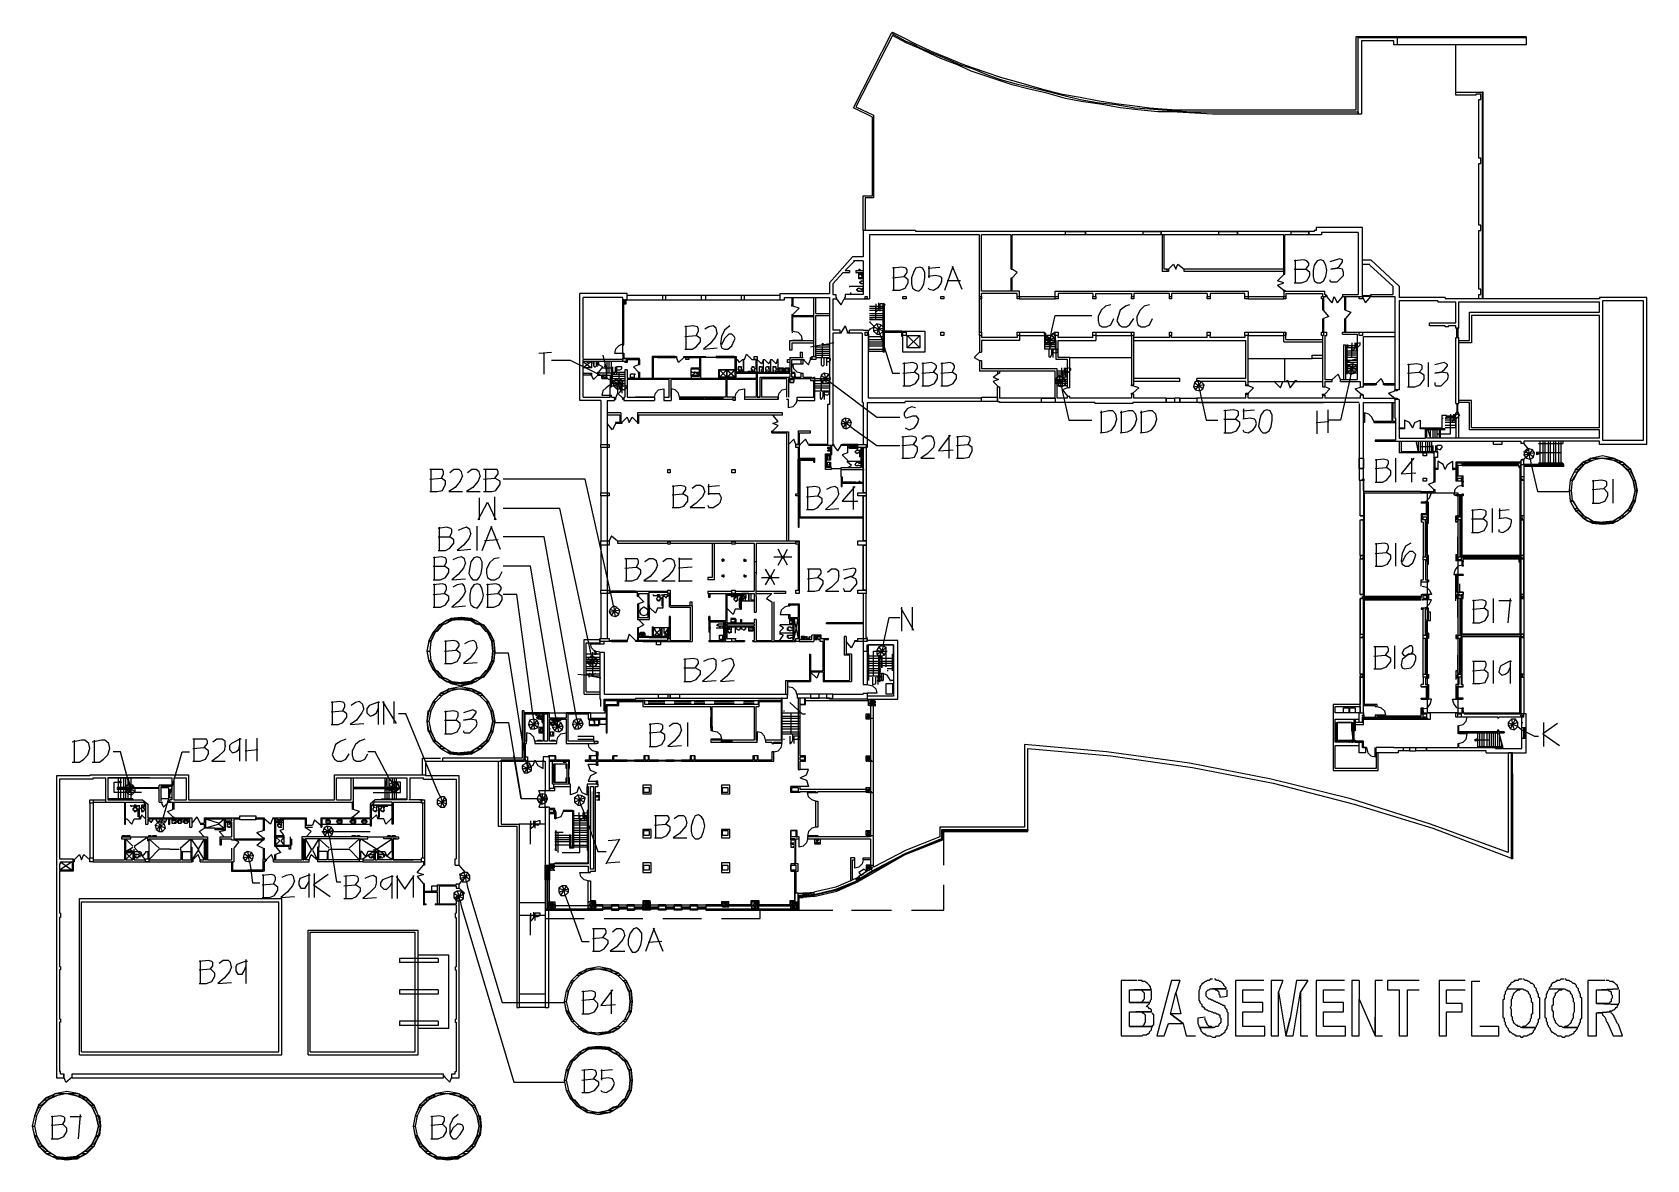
# Model space of a CAD drawing. Extents: x 0 to 97.8, y 0 to 68.3.
import ezdxf

# ---------------------------------------------------------------- set-up
doc = ezdxf.new("R2010")
doc.units = 0

msp = doc.modelspace()

# ---------------------------------------------------------------- linework, layer by layer
at = {"layer": 'Layer 1'}
for p, q in [((49.752267, 63.722356), (52.038528, 68.230824)), ((52.101764, 68.10385), (49.879267, 63.785856)), ((52.101737, 68.29435), (52.038502, 68.230824)), ((52.038528, 68.230824), (52.864027, 67.786351)), ((52.101737, 68.29435), (52.864001, 67.913351)), ((52.927263, 67.659351), (52.101764, 68.10385)), ((52.864001, 67.913351), (53.372, 67.659351)), ((52.864027, 67.786351), (53.308262, 67.595824)), ((53.689262, 67.341851), (52.927263, 67.659351)), ((53.308262, 67.595824), (53.816262, 67.341851)), ((53.372, 67.659351), (53.88, 67.405351)), ((80.168702, 63.595356), (80.168702, 68.04035)), ((80.168702, 68.04035), (90.455689, 68.04035)), ((80.295728, 63.341356), (80.295728, 67.976824)), ((80.295728, 67.976824), (82.645225, 67.976824)), ((82.45499, 67.786351), (80.486228, 67.786351)), ((80.486228, 67.786351), (80.486228, 63.341356)), ((82.45499, 67.532325), (82.45499, 67.786351)), ((86.201485, 67.532325), (82.45499, 67.532325)), ((82.645225, 67.976824), (82.645225, 67.532325)), ((82.645305, 67.976771), (90.455795, 67.976771)), ((90.455795, 67.532272), (86.2013, 67.532272)), ((86.201485, 64.484355), (86.201485, 67.532325)), ((90.455689, 67.97685), (90.455689, 68.04035)), ((90.455795, 67.976771), (90.455795, 67.532272)), ((55.02276, 66.706826), (53.689262, 67.341851)), ((53.816262, 67.341851), (54.260761, 67.151325)), ((53.88, 67.405351), (54.324234, 67.214851)), ((54.260761, 67.151325), (54.387761, 67.087825)), ((54.324234, 67.214851), (54.451499, 67.151351)), ((54.387761, 67.087825), (54.89576, 66.897352)), ((54.451499, 67.151351), (54.895998, 66.960852)), ((54.89576, 66.897352), (55.467524, 66.643326)), ((54.895998, 66.960852), (55.530733, 66.706852)), ((56.039023, 66.325826), (55.02276, 66.706826)), ((55.467524, 66.643326), (56.229259, 66.325826)), ((55.530733, 66.706852), (56.292997, 66.389352)), ((56.864258, 65.944827), (56.039023, 66.325826)), ((56.229259, 66.325826), (56.991258, 66.071853)), ((56.292997, 66.389352), (56.991231, 66.135353)), ((58.197756, 65.500327), (56.864258, 65.944827)), ((56.991231, 66.135353), (57.75323, 65.881327)), ((56.991258, 66.071853), (57.753257, 65.754353)), ((57.75323, 65.881327), (58.705729, 65.563853)), ((57.753257, 65.754353), (58.64252, 65.436854)), ((59.340755, 65.119328), (58.197756, 65.500327)), ((58.705729, 65.563853), (59.594728, 65.309854)), ((58.64252, 65.436854), (59.594754, 65.182828)), ((60.293253, 64.865354), (59.340755, 65.119328)), ((59.594728, 65.309854), (61.118726, 64.865354)), ((59.594754, 65.182828), (61.118752, 64.801828)), ((61.436252, 64.611355), (60.293253, 64.865354)), ((61.118726, 64.865354), (62.388989, 64.547855)), ((61.118752, 64.801828), (62.389015, 64.484355)), ((62.579251, 64.293829), (61.436252, 64.611355)), ((62.388989, 64.547855), (63.468223, 64.357355)), ((86.201406, 64.674934), (87.788904, 64.674934)), ((87.725219, 64.547855), (87.407719, 64.547855)), ((87.407719, 64.547855), (87.407719, 64.484355)), ((87.725219, 64.230355), (87.725219, 64.547855)), ((87.788904, 64.674934), (87.788904, 52.165423)), ((87.852219, 64.674828), (87.788983, 64.674828)), ((87.852219, 52.16537), (87.852219, 64.674828)), ((50.895265, 63.15083), (49.752267, 63.722356)), ((49.879267, 63.785856), (50.95903, 63.277856)), ((62.389015, 64.484355), (63.468249, 64.230355)), ((63.531749, 64.103355), (62.579251, 64.293829)), ((63.468223, 64.357355), (64.484486, 64.166855)), ((63.468249, 64.230355), (64.484513, 64.039829)), ((64.801748, 63.912829), (63.531749, 64.103355)), ((64.484486, 64.166855), (65.62722, 63.976355)), ((64.484513, 64.039829), (65.627247, 63.912829)), ((65.881246, 63.722356), (64.801748, 63.912829)), ((65.62722, 63.976355), (66.770219, 63.849356)), ((65.627247, 63.912829), (66.770245, 63.722356)), ((66.960745, 63.59533), (65.881246, 63.722356)), ((66.770219, 63.849356), (67.659482, 63.722356)), ((66.770245, 63.722356), (67.659509, 63.658829)), ((68.167508, 63.46833), (66.960745, 63.59533)), ((67.659482, 63.722356), (68.421481, 63.658856)), ((67.659509, 63.658829), (68.421508, 63.59533)), ((68.421481, 63.658856), (69.310216, 63.595356)), ((68.421508, 63.59533), (69.310242, 63.53183)), ((69.310216, 63.595356), (80.168702, 63.595356)), ((69.310242, 63.53183), (70.199241, 63.46833)), ((87.407719, 64.484355), (86.201485, 64.484355)), ((87.598219, 60.67436), (87.598219, 64.230355)), ((87.598219, 64.230355), (87.725219, 64.230355)), ((50.895265, 58.388336), (50.895265, 63.15083)), ((50.95903, 63.277856), (50.95903, 58.261363)), ((68.993007, 63.46833), (68.167508, 63.46833)), ((71.469239, 63.341356), (68.993007, 63.46833)), ((70.199241, 63.46833), (80.295728, 63.46833)), ((80.486228, 63.341356), (71.469239, 63.341356)), ((80.295728, 63.46833), (80.295728, 63.341356)), ((87.725219, 60.67436), (87.598219, 60.67436)), ((87.725219, 60.356834), (87.725219, 60.67436)), ((87.598219, 56.610365), (87.598219, 60.356834)), ((87.598219, 60.356834), (87.725219, 60.356834)), ((50.323766, 56.292865), (50.323766, 58.388336)), ((50.323766, 58.388336), (50.895265, 58.388336)), ((50.95903, 58.261363), (50.45103, 58.261363)), ((50.45103, 58.261363), (50.45103, 56.292865)), ((50.45103, 56.292865), (50.323766, 56.292865)), ((50.323766, 56.292601), (50.323766, 54.705103)), ((53.308368, 56.292759), (50.323872, 56.292759)), ((50.704924, 56.03876), (50.704924, 52.165265)), ((57.372522, 56.038601), (50.70503, 56.038601)), ((53.498841, 56.292812), (53.308342, 56.292812)), ((53.498709, 56.292865), (53.498709, 56.229365)), ((72.993052, 56.229312), (53.498841, 56.229312)), ((57.372495, 52.292185), (57.372495, 56.03868)), ((57.49923, 52.609685), (57.49923, 56.03868)), ((59.277255, 56.038601), (57.499257, 56.038601)), ((59.277255, 53.943262), (59.277255, 56.03876)), ((59.340755, 53.943262), (59.340755, 56.03876)), ((75.78726, 56.038786), (59.340781, 56.038786)), ((62.579462, 56.229498), (63.785961, 56.229498)), ((62.579462, 56.038733), (62.579462, 56.229498)), ((63.785961, 56.038733), (62.579462, 56.038733)), ((63.785723, 56.038786), (63.785723, 56.22955)), ((63.785961, 56.229498), (63.785961, 56.038733)), ((67.278192, 56.229498), (68.35769, 56.229498)), ((67.278192, 56.038733), (67.278192, 56.229498)), ((68.35769, 56.038733), (67.278192, 56.038733)), ((67.278377, 56.038786), (67.278377, 56.229524)), ((68.35769, 56.229498), (68.35769, 56.038733)), ((68.357876, 56.038786), (68.357876, 56.229524)), ((68.421375, 56.03876), (68.421375, 53.816527)), ((68.548111, 53.943262), (68.548111, 56.03876)), ((71.850371, 56.038786), (71.850371, 56.229524)), ((71.850451, 56.229498), (72.993184, 56.229498)), ((71.850451, 56.038733), (71.850451, 56.229498)), ((72.993184, 56.038733), (71.850451, 56.038733)), ((77.628864, 56.229524), (72.993105, 56.229524)), ((72.993105, 56.038786), (72.993105, 56.229524)), ((72.993184, 56.229498), (72.993184, 56.038733)), ((75.787393, 53.62571), (75.787393, 56.038707)), ((75.850813, 53.625816), (75.850813, 56.038813)), ((78.073178, 56.038813), (75.850945, 56.038813)), ((76.23168, 56.229498), (77.311179, 56.229498)), ((76.23168, 56.038733), (76.23168, 56.229498)), ((77.311179, 56.038733), (76.23168, 56.038733)), ((76.231813, 56.038813), (76.231813, 56.229312)), ((77.311179, 56.229498), (77.311179, 56.038733)), ((77.311311, 56.038813), (77.311311, 56.229312)), ((77.755573, 56.29268), (77.628837, 56.29268)), ((77.628837, 56.29268), (77.628837, 56.229445)), ((80.549834, 56.483444), (77.755573, 56.483444)), ((77.755573, 56.483444), (77.755573, 56.29268)), ((80.295834, 56.165892), (78.073337, 56.165892)), ((78.073337, 56.165892), (78.073337, 56.038892)), ((80.29594, 56.165945), (80.29594, 52.419449)), ((80.549913, 52.292106), (80.549913, 56.483365)), ((87.725219, 56.610365), (87.598219, 56.610365)), ((87.598219, 52.73687), (87.598219, 56.292865)), ((87.598219, 56.292865), (87.725219, 56.292865)), ((87.725219, 56.292865), (87.725219, 56.610365)), ((49.689031, 54.705129), (48.292033, 53.117631)), ((49.117532, 53.752895), (48.482268, 53.054396)), ((49.117373, 53.752868), (49.498373, 53.752868)), ((49.244294, 53.879736), (49.498293, 53.879736)), ((49.815899, 54.451182), (49.2444, 53.879683)), ((49.498293, 53.879736), (49.498293, 53.753001)), ((50.323766, 54.705103), (49.689031, 54.705103)), ((50.323766, 54.451103), (49.752267, 54.451103)), ((49.879372, 53.879577), (50.323872, 53.879577)), ((49.879372, 53.752868), (50.323872, 53.752868)), ((49.879399, 53.879683), (49.879399, 53.752948)), ((50.133372, 53.879736), (50.069872, 53.943236)), ((50.069872, 53.943236), (50.133372, 53.943236)), ((50.133372, 53.943236), (50.133372, 53.879736)), ((50.133372, 53.879736), (50.133372, 53.879736)), ((50.323792, 54.451288), (50.323792, 52.419291)), ((52.673237, 54.070342), (52.101737, 54.006842)), ((52.16529, 54.070394), (52.16529, 52.673396)), ((52.927236, 54.006842), (52.673237, 54.070342)), ((52.800501, 53.498842), (52.990736, 53.752842)), ((52.990736, 53.879842), (52.927236, 54.006842)), ((52.990736, 53.752842), (52.990736, 53.879842)), ((53.371921, 53.752948), (53.244921, 53.43521)), ((53.498921, 54.006974), (53.371921, 53.752948)), ((53.75292, 54.070474), (53.498921, 54.006974)), ((53.943156, 54.006974), (53.75292, 54.070474)), ((54.07042, 53.752948), (53.943156, 54.006974)), ((54.07042, 53.43521), (54.07042, 53.752948)), ((54.26084, 54.006815), (54.95934, 54.070315)), ((54.32434, 53.435316), (54.32434, 54.13408)), ((55.276839, 52.673317), (55.785103, 54.13408)), ((55.721339, 54.13408), (56.292838, 52.736817)), ((59.277255, 53.943262), (59.340755, 53.943262)), ((59.340808, 53.943262), (59.340808, 53.943262)), ((59.340808, 53.943262), (59.340808, 53.943262)), ((59.340808, 53.943262), (59.340808, 53.943262)), ((59.340808, 53.943262), (59.340808, 53.943262)), ((59.65836, 53.752868), (59.34086, 53.943342)), ((59.65836, 53.752868), (59.34086, 53.435369)), ((68.738954, 53.816315), (68.421455, 53.816315)), ((68.738954, 53.943315), (68.54819, 53.943315)), ((68.738954, 53.816315), (68.738954, 53.943315)), ((68.738954, 53.943236), (68.80219, 53.943236)), ((68.738954, 53.816501), (68.738954, 53.943236)), ((68.80219, 53.816501), (68.738954, 53.816501)), ((68.80219, 53.943236), (68.80219, 53.816501)), ((69.119795, 54.260841), (68.802296, 53.943342)), ((69.119795, 54.260841), (69.246795, 53.943342)), ((69.246795, 53.943342), (69.373795, 54.260841)), ((69.373689, 54.260815), (69.754953, 53.943315)), ((69.7549, 53.816421), (69.7549, 53.816421)), ((69.7549, 53.816421), (69.7549, 53.816421)), ((75.787446, 53.943315), (69.754953, 53.943315)), ((69.754953, 53.816315), (69.754953, 53.943315)), ((75.787446, 53.816315), (69.754953, 53.816315)), ((76.993679, 54.514762), (76.422445, 54.451262)), ((76.422498, 53.943315), (77.120732, 53.943315)), ((76.485733, 54.514814), (76.485733, 53.117816)), ((77.184444, 54.451262), (76.993679, 54.514762)), ((77.120944, 53.943262), (77.311179, 54.197236)), ((77.374944, 53.752763), (77.120944, 53.943262)), ((77.311179, 54.324526), (77.184444, 54.451262)), ((77.311179, 54.197236), (77.311179, 54.324526)), ((77.374944, 53.562527), (77.374944, 53.752763)), ((77.628864, 54.197368), (77.565364, 53.879604)), ((77.565364, 53.879604), (77.565364, 53.498869)), ((77.819364, 54.451394), (77.628864, 54.197368)), ((78.009863, 54.514867), (77.819364, 54.451394)), ((78.200363, 54.451394), (78.009863, 54.514867)), ((78.327098, 54.197368), (78.200363, 54.451394)), ((78.390863, 53.879604), (78.327098, 54.197368)), ((78.327098, 53.498869), (78.390863, 53.879604)), ((79.15273, 54.578447), (78.58123, 54.38792)), ((79.025994, 54.006921), (78.64473, 53.943183)), ((78.64473, 53.943183), (79.025994, 54.006921)), ((79.025994, 54.006921), (79.15273, 54.133947)), ((79.343229, 53.943183), (79.025994, 54.006921)), ((79.343229, 54.514947), (79.15273, 54.578447)), ((79.15273, 54.133947), (79.343229, 54.38792)), ((79.343229, 54.38792), (79.343229, 54.514947)), ((79.406729, 53.752948), (79.343229, 53.943183)), ((79.406729, 53.562448), (79.406729, 53.752948)), ((80.549807, 54.514814), (81.057807, 54.514814)), ((80.549807, 54.260815), (80.994307, 54.260815)), ((80.994307, 54.197288), (82.391305, 52.92729)), ((81.057807, 54.514841), (82.772304, 52.927343)), ((48.291874, 53.117631), (48.291874, 52.482896)), ((48.482374, 53.054396), (48.482374, 52.419396)), ((49.498373, 52.927237), (50.323872, 52.927237)), ((49.498399, 52.927211), (49.498399, 52.863711)), ((50.00624, 52.800528), (50.06974, 52.800528)), ((50.006266, 52.73679), (50.006266, 52.800555)), ((50.069713, 53.689236), (50.323713, 53.689236)), ((50.069713, 53.371737), (50.069713, 53.689236)), ((50.323713, 53.371737), (50.069713, 53.371737)), ((50.06974, 53.435422), (50.06974, 53.625657)), ((50.06974, 53.625657), (50.26024, 53.625657)), ((50.26024, 53.435422), (50.06974, 53.435422)), ((50.069819, 52.800475), (50.133319, 52.800475)), ((50.197084, 53.054475), (50.133319, 53.117684)), ((50.133319, 52.800343), (50.197084, 52.736843)), ((50.133372, 53.181343), (50.196872, 53.181343)), ((50.133372, 53.117737), (50.133372, 53.181237)), ((50.196872, 53.181343), (50.196872, 53.244843)), ((50.196872, 53.244843), (50.323872, 53.244843)), ((50.26024, 53.562448), (50.197004, 53.562448)), ((50.26024, 53.562448), (50.197004, 53.562448)), ((50.26024, 53.562448), (50.197004, 53.562448)), ((50.197004, 53.562448), (50.26024, 53.562448)), ((50.323819, 53.054475), (50.197084, 53.054475)), ((50.260134, 53.562474), (50.323898, 53.562474)), ((50.260134, 53.498975), (50.323898, 53.498975)), ((50.26024, 53.625657), (50.26024, 53.498922)), ((50.26024, 53.498869), (50.26024, 53.625577)), ((50.26024, 53.562448), (50.26024, 53.435422)), ((50.26024, 53.498922), (50.26024, 53.562448)), ((50.26024, 53.562448), (50.26024, 53.562448)), ((50.26024, 52.800475), (50.26024, 52.736949)), ((50.26024, 52.800475), (50.32374, 52.800475)), ((50.260266, 52.800528), (50.323766, 52.800528)), ((50.323713, 53.689236), (50.323713, 53.371737)), ((50.32374, 52.800475), (50.32374, 52.673449)), ((50.323872, 53.244843), (50.323872, 53.054607)), ((52.10179, 53.435395), (52.800289, 53.498895)), ((52.546501, 52.673343), (52.864001, 52.800343)), ((53.054501, 53.308342), (52.800501, 53.498842)), ((52.864001, 52.800343), (53.054501, 53.117843)), ((53.054501, 53.117843), (53.054501, 53.308342)), ((53.244921, 53.43521), (53.244921, 53.054449)), ((53.244921, 53.054449), (53.308421, 52.800475)), ((53.308421, 52.800475), (53.498921, 52.673449)), ((53.689156, 52.609711), (53.87992, 52.800475)), ((53.87992, 52.800475), (54.006656, 53.054449)), ((53.87992, 52.800475), (53.87992, 52.800475)), ((54.006656, 53.054449), (54.07042, 53.43521)), ((54.705525, 53.562448), (54.260761, 53.498948)), ((54.260761, 52.800475), (54.324261, 52.736949)), ((54.578261, 52.673449), (54.89576, 52.863684)), ((54.959525, 53.498948), (54.705525, 53.562448)), ((54.89576, 52.863684), (55.02276, 53.054449)), ((55.08626, 53.43521), (54.959525, 53.498948)), ((55.02276, 53.054449), (55.08626, 53.244975)), ((55.08626, 53.244975), (55.08626, 53.43521)), ((56.229338, 53.244816), (55.403839, 53.244816)), ((59.277255, 53.435316), (59.277255, 53.435316)), ((59.277255, 53.435316), (59.277255, 53.435316)), ((59.277255, 52.60979), (59.277255, 53.435289)), ((59.277255, 53.435289), (59.340755, 53.435289)), ((59.340755, 52.609764), (59.340755, 53.435263)), ((59.340808, 53.435316), (59.340808, 53.435316)), ((59.340808, 53.435316), (59.340808, 53.435316)), ((75.787234, 53.117605), (75.406234, 53.244895)), ((75.406234, 52.990896), (75.787234, 53.117605)), ((75.406234, 52.990896), (75.787234, 52.673396)), ((75.40634, 53.244922), (75.78734, 53.625657)), ((75.850893, 53.62571), (75.787393, 53.62571)), ((75.850893, 53.62571), (75.850893, 53.62571)), ((75.850893, 53.62571), (75.850893, 53.62571)), ((76.422445, 53.117763), (76.866944, 53.117763)), ((76.866944, 53.117763), (77.184444, 53.244763)), ((77.184444, 53.244763), (77.374944, 53.562527)), ((77.565364, 53.498869), (77.628864, 53.244895)), ((77.628864, 53.244895), (77.819364, 53.117869)), ((77.819364, 53.117869), (78.009863, 53.117869)), ((78.009863, 53.117869), (78.200363, 53.244895)), ((78.200363, 53.244895), (78.327098, 53.498869)), ((78.200363, 53.244895), (78.200363, 53.244895)), ((78.58123, 53.308448), (78.58123, 53.244922)), ((78.58123, 53.244922), (78.64473, 53.181422)), ((78.64473, 53.181422), (79.025994, 53.181422)), ((79.025994, 53.181422), (79.406729, 53.562448)), ((82.391305, 52.927316), (82.391305, 52.419317)), ((82.772304, 52.927343), (82.772304, 52.228817)), ((36.03631, 52.482949), (33.178814, 52.482949)), ((33.178893, 46.005905), (33.178893, 52.482896)), ((33.369314, 48.545981), (33.369314, 52.228976)), ((35.782311, 52.22895), (33.369314, 52.22895)), ((35.782258, 49.434794), (35.782258, 52.228791)), ((35.78239, 52.101791), (35.78239, 52.228791)), ((35.84589, 52.101791), (35.78239, 52.101791)), ((35.84589, 52.101791), (45.307378, 52.101791)), ((35.909469, 51.847818), (35.845969, 51.847818)), ((35.845969, 51.847818), (35.972969, 51.847818)), ((35.846022, 49.434794), (35.846022, 52.101791)), ((35.973022, 52.101791), (35.909522, 52.101791)), ((35.909522, 52.101791), (35.909522, 51.847791)), ((35.973022, 51.847818), (35.973022, 52.101791)), ((36.036205, 52.101765), (36.036205, 52.483029)), ((45.307458, 52.355764), (36.036205, 52.355764)), ((36.03631, 52.101685), (36.03631, 52.482949)), ((45.307299, 52.355685), (36.03631, 52.355685)), ((38.195255, 52.10187), (38.195255, 52.35587)), ((38.195387, 52.101897), (38.195387, 52.355897)), ((38.385755, 52.10187), (38.385755, 52.35587)), ((38.385887, 52.101897), (38.385887, 52.355897)), ((40.544752, 52.10187), (40.544752, 52.35587)), ((40.544884, 52.101897), (40.544884, 52.355897)), ((40.798752, 52.10187), (40.798752, 52.35587)), ((40.798884, 52.101897), (40.798884, 52.355897)), ((42.957749, 52.10187), (42.957749, 52.35587)), ((42.957881, 52.101897), (42.957881, 52.355897)), ((43.148249, 52.10187), (43.148249, 52.35587)), ((43.148381, 52.101897), (43.148381, 52.355897)), ((45.307246, 52.10187), (45.307246, 52.35587)), ((45.307299, 52.482949), (48.291795, 52.482949)), ((45.307299, 52.355685), (45.307299, 52.482949)), ((45.307299, 52.101659), (45.561298, 52.101659)), ((45.307378, 52.101897), (45.307378, 52.355897)), ((45.307458, 52.483029), (48.291954, 52.483029)), ((45.307458, 52.355764), (45.307458, 52.483029)), ((45.561193, 52.229029), (48.291954, 52.229029)), ((45.561193, 52.101765), (45.561193, 52.229029)), ((45.561298, 52.22895), (48.291795, 52.22895)), ((45.561298, 52.101685), (45.561298, 52.22895)), ((46.005798, 52.22895), (46.005798, 51.784186)), ((46.069298, 52.22895), (46.069298, 51.784186)), ((47.33919, 48.672769), (47.33919, 52.229029)), ((47.466349, 51.276292), (47.466349, 52.229029)), ((48.291874, 52.228897), (48.291874, 45.751905)), ((48.482268, 52.419396), (48.672768, 52.419396)), ((48.482268, 52.165397), (48.736268, 52.165397)), ((48.482454, 52.165265), (48.482454, 50.260267)), ((48.672609, 52.229003), (48.736374, 52.229003)), ((48.672742, 52.41937), (48.672742, 52.22887)), ((48.990294, 51.784265), (48.736294, 52.165238)), ((48.736321, 52.228923), (48.736321, 52.228923)), ((48.736321, 52.228923), (48.736321, 52.228923)), ((48.736321, 52.16537), (48.736321, 52.16537)), ((48.736321, 52.16537), (48.736321, 52.16537)), ((48.990373, 51.784239), (49.180609, 52.165238)), ((49.180609, 52.229003), (49.244373, 52.229003)), ((49.180714, 52.16537), (49.180714, 52.16537)), ((49.180714, 52.16537), (49.180714, 52.16537)), ((49.180714, 52.16537), (49.180714, 52.16537)), ((49.180714, 52.16537), (49.180714, 52.16537)), ((49.180794, 52.165238), (50.704792, 52.165238)), ((50.323819, 52.41937), (49.24432, 52.41937)), ((49.24432, 52.41937), (49.24432, 52.22887)), ((49.561899, 52.546476), (49.561899, 52.482949)), ((49.942952, 52.673343), (49.942952, 52.736843)), ((49.942952, 52.736843), (50.006187, 52.736843)), ((49.942952, 52.673343), (50.006187, 52.673343)), ((49.943005, 52.67329), (50.00624, 52.67329)), ((50.006266, 52.60979), (49.943031, 52.67329)), ((50.06974, 52.60979), (50.00624, 52.60979)), ((50.006266, 52.60979), (50.069766, 52.60979)), ((50.06974, 52.60979), (50.133504, 52.60979)), ((50.133319, 52.609843), (50.069819, 52.609843)), ((50.133372, 52.60979), (50.196872, 52.60979)), ((50.196951, 52.60979), (50.260187, 52.60979)), ((50.196951, 52.60979), (50.260187, 52.60979)), ((50.197004, 52.73679), (50.26024, 52.73679)), ((50.197004, 52.73679), (50.26024, 52.73679)), ((50.197004, 52.73679), (50.26024, 52.73679)), ((50.26024, 52.60979), (50.197004, 52.60979)), ((50.197031, 52.73679), (50.260266, 52.73679)), ((50.197031, 52.60979), (50.260266, 52.60979)), ((50.197084, 52.736843), (50.260319, 52.736843)), ((50.26024, 52.73679), (50.32374, 52.73679)), ((50.26024, 52.60979), (50.32374, 52.60979)), ((50.26024, 52.60979), (50.32374, 52.60979)), ((50.32374, 52.60979), (50.26024, 52.60979)), ((50.26024, 52.60979), (50.32374, 52.60979)), ((50.26024, 52.60979), (50.32374, 52.60979)), ((50.260266, 52.60979), (50.323766, 52.60979)), ((50.323819, 52.673343), (50.323819, 52.609817)), ((50.450977, 52.292238), (50.577713, 52.292238)), ((50.450977, 52.165503), (50.450977, 52.292238)), ((50.577713, 52.165503), (50.450977, 52.165503)), ((50.577713, 52.292238), (50.577713, 52.165503)), ((50.704924, 52.16537), (50.704924, 52.16537)), ((50.704924, 52.16537), (50.704924, 52.16537)), ((51.085765, 51.847818), (51.085765, 51.403292)), ((51.276529, 51.593818), (51.276529, 51.911318)), ((51.593764, 51.847659), (51.339765, 51.847659)), ((51.339765, 51.847659), (51.339765, 51.403451)), ((51.530503, 48.926874), (51.530503, 51.847871)), ((51.593738, 51.847871), (51.530503, 51.847871)), ((51.593764, 51.847897), (51.593764, 48.926901)), ((51.657264, 51.784159), (51.593764, 51.847659)), ((52.101737, 52.673343), (52.546501, 52.673343)), ((52.73671, 52.292238), (52.92721, 52.292238)), ((52.73671, 52.165503), (52.73671, 52.292238)), ((52.92721, 52.165503), (52.73671, 52.165503)), ((52.92721, 52.292238), (52.92721, 52.165503)), ((53.498921, 52.673449), (53.689156, 52.609711)), ((54.324261, 52.736949), (54.578261, 52.673449)), ((55.022707, 52.292238), (55.213471, 52.292238)), ((55.022707, 52.165503), (55.022707, 52.292238)), ((55.213471, 52.165503), (55.022707, 52.165503)), ((55.213471, 52.292238), (55.213471, 52.165503)), ((57.372469, 52.292238), (57.499204, 52.292238)), ((57.372469, 52.165503), (57.372469, 52.292238)), ((57.499204, 52.165503), (57.372469, 52.165503)), ((57.372469, 50.133346), (57.372469, 52.165344)), ((57.499204, 52.292238), (57.499204, 52.165503)), ((59.785228, 52.60979), (57.49923, 52.60979)), ((57.499257, 52.16545), (57.499257, 52.482949)), ((59.65836, 52.482976), (57.499363, 52.482976)), ((57.499416, 50.133532), (57.499416, 52.165265)), ((59.65836, 52.292238), (59.65836, 52.482976)), ((59.658466, 52.292238), (59.785201, 52.292238)), ((59.658466, 52.165503), (59.658466, 52.292238)), ((59.785201, 52.165503), (59.658466, 52.165503)), ((59.785201, 52.292238), (59.785201, 52.165503)), ((59.785228, 52.292185), (59.785228, 52.609685)), ((59.785228, 52.292291), (61.944225, 52.292291)), ((59.785228, 52.165291), (61.944225, 52.165291)), ((61.944198, 52.292238), (62.134963, 52.292238)), ((61.944198, 52.165503), (61.944198, 52.292238)), ((62.134963, 52.165503), (61.944198, 52.165503)), ((61.944278, 52.60979), (73.628263, 52.60979)), ((61.944278, 52.292238), (61.944278, 52.609711)), ((62.134963, 52.292238), (62.134963, 52.165503)), ((62.134989, 52.483055), (62.134989, 52.292291)), ((64.230539, 52.483055), (62.135042, 52.483055)), ((64.230301, 52.482844), (64.230301, 52.292079)), ((64.23046, 52.292238), (64.42096, 52.292238)), ((64.23046, 52.165503), (64.23046, 52.292238)), ((64.42096, 52.165503), (64.23046, 52.165503)), ((64.420801, 52.292079), (64.420801, 52.482844)), ((64.420854, 52.482923), (66.579851, 52.482923)), ((64.42096, 52.292238), (64.42096, 52.165503)), ((66.579851, 52.482923), (66.579851, 52.292159)), ((66.579957, 52.292238), (66.706692, 52.292238)), ((66.579957, 52.165503), (66.579957, 52.292238)), ((66.706692, 52.165503), (66.579957, 52.165503)), ((66.706692, 52.292238), (66.706692, 52.165503)), ((68.865796, 52.482976), (66.706798, 52.482976)), ((66.706798, 52.482923), (66.706798, 52.292185)), ((68.86569, 52.292238), (68.99269, 52.292238)), ((68.86569, 52.165503), (68.86569, 52.292238)), ((68.99269, 52.165503), (68.86569, 52.165503)), ((68.865796, 52.292238), (68.865796, 52.482976)), ((68.99269, 52.292238), (68.99269, 52.165503)), ((68.992795, 52.482923), (68.992795, 52.292185)), ((71.151793, 52.482844), (68.992795, 52.482844)), ((71.151687, 52.292238), (71.342451, 52.292238)), ((71.151687, 52.165503), (71.151687, 52.292238)), ((71.342451, 52.165503), (71.151687, 52.165503)), ((71.151793, 52.482844), (71.151793, 52.292079)), ((73.437869, 52.482976), (71.342372, 52.482976)), ((71.342398, 52.482896), (71.342398, 52.292132)), ((71.342451, 52.292238), (71.342451, 52.165503)), ((73.437869, 52.292238), (73.437869, 52.482976)), ((73.437949, 52.292238), (73.628448, 52.292238)), ((73.437949, 52.165503), (73.437949, 52.292238)), ((73.628448, 52.165503), (73.437949, 52.165503)), ((73.62829, 52.292079), (75.787287, 52.292079)), ((73.62829, 52.16537), (75.787287, 52.16537)), ((73.628395, 52.609632), (73.628395, 52.292132)), ((73.628448, 52.292238), (73.628448, 52.165503)), ((75.787287, 52.609843), (78.264048, 52.609843)), ((75.787287, 52.609843), (75.787287, 52.292079)), ((75.787446, 52.673237), (75.850945, 52.673237)), ((75.787446, 52.609738), (75.787446, 52.673237)), ((75.850945, 52.609738), (75.787446, 52.609738)), ((75.787446, 52.292238), (75.914181, 52.292238)), ((75.787446, 52.165503), (75.787446, 52.292238)), ((75.914181, 52.165503), (75.787446, 52.165503)), ((75.850945, 52.673237), (75.850945, 52.609738)), ((75.914181, 52.292238), (75.914181, 52.165503)), ((75.914287, 52.482844), (78.136784, 52.482844)), ((75.914287, 52.482844), (75.914287, 52.165344)), ((78.073178, 52.292238), (78.200178, 52.292238)), ((78.073178, 52.165503), (78.073178, 52.292238)), ((78.200178, 52.165503), (78.073178, 52.165503)), ((78.136784, 52.482844), (78.136784, 52.292079)), ((78.13681, 52.165503), (78.13681, 51.467004)), ((78.200178, 52.292238), (78.200178, 52.165503)), ((78.20031, 52.165503), (78.20031, 51.467004)), ((78.200363, 52.292238), (78.327098, 52.292238)), ((78.263863, 52.419238), (78.327098, 52.419238)), ((78.264048, 52.419344), (78.264048, 52.609843)), ((78.327178, 52.355738), (78.390678, 52.355738)), ((78.327178, 52.292238), (78.327178, 52.355738)), ((78.390678, 52.292238), (78.327178, 52.292238)), ((78.327284, 52.419449), (78.327284, 52.292185)), ((78.390678, 52.355738), (78.390678, 52.292238)), ((78.708336, 51.911371), (78.390836, 52.292079)), ((78.708336, 51.911371), (78.835071, 52.292079)), ((78.835071, 52.292079), (79.025836, 51.911371)), ((79.343176, 52.29237), (79.025941, 51.911371)), ((79.343071, 52.419396), (80.295834, 52.419396)), ((79.343071, 52.292132), (80.359334, 52.292132)), ((79.343176, 52.41937), (79.343176, 52.29237)), ((79.343176, 52.355764), (79.343176, 52.355764)), ((79.343176, 52.355764), (79.343176, 52.355764)), ((79.470309, 52.292238), (79.470309, 51.467004)), ((79.533994, 52.292185), (79.533994, 51.466951)), ((80.35944, 52.292238), (80.54994, 52.292238)), ((80.35944, 52.165503), (80.35944, 52.292238)), ((80.54994, 52.165503), (80.35944, 52.165503)), ((80.549834, 52.355764), (80.549834, 52.355764)), ((80.549834, 52.355764), (80.549834, 52.355764)), ((80.549834, 52.292238), (80.549834, 52.292238)), ((80.549834, 52.292238), (80.549834, 52.292238)), ((80.549834, 52.292132), (80.613334, 52.292132)), ((80.740148, 51.911477), (80.549913, 52.292211)), ((80.54994, 52.355738), (81.057939, 52.355738)), ((80.54994, 52.292238), (80.54994, 52.355738)), ((81.057939, 52.292238), (80.54994, 52.292238)), ((80.54994, 52.292238), (80.54994, 52.165503)), ((80.740254, 51.911371), (81.057754, 52.292079)), ((81.057754, 52.292079), (82.518252, 52.292079)), ((81.057807, 52.41937), (82.391305, 52.41937)), ((81.057807, 52.355764), (81.057807, 52.355764)), ((81.057807, 52.355764), (81.057807, 52.355764)), ((81.057807, 52.355764), (81.057807, 52.355764)), ((81.057807, 52.355764), (81.057807, 52.355764)), ((81.057912, 52.292211), (81.057912, 52.419476)), ((81.057939, 52.355738), (81.057939, 52.292238)), ((82.518067, 52.292185), (82.518067, 46.640957)), ((85.566301, 52.228817), (82.772304, 52.228817)), ((82.772384, 52.038159), (82.772384, 46.64093)), ((85.121907, 52.038212), (82.77241, 52.038212)), ((85.121907, 52.038106), (85.121907, 51.974871)), ((85.121907, 51.975003), (86.201406, 51.975003)), ((94.900869, 52.165397), (85.56638, 52.165397)), ((85.566407, 52.228897), (85.566407, 52.16537)), ((86.201406, 50.70474), (86.201406, 51.974976)), ((86.391747, 51.975056), (94.901001, 51.975056)), ((86.391906, 50.387373), (86.391906, 51.974871)), ((87.725219, 52.73687), (87.598219, 52.73687)), ((87.598219, 52.16537), (87.598219, 52.419344)), ((87.598219, 52.419344), (87.725219, 52.419344)), ((87.725219, 52.419344), (87.725219, 52.73687)), ((94.900869, 52.228923), (94.900869, 52.165397)), ((94.900895, 51.339686), (94.900895, 51.97495)), ((97.758233, 52.229055), (94.901001, 52.229055)), ((95.091289, 52.038212), (95.091289, 43.592722)), ((97.567892, 52.038212), (95.091395, 52.038212)), ((97.567812, 43.592775), (97.567812, 52.038265)), ((97.758312, 43.338802), (97.758312, 52.229029)), ((46.005718, 51.784239), (46.069218, 51.784239)), ((46.005718, 51.721003), (46.005718, 51.784239)), ((46.069218, 51.721003), (46.005718, 51.721003)), ((46.005718, 51.212977), (46.005718, 51.212977)), ((46.005718, 51.212977), (46.005718, 51.212977)), ((46.005798, 51.212951), (46.069298, 51.212951)), ((46.005798, 51.212951), (46.005798, 50.196688)), ((46.069218, 51.784239), (46.069218, 51.721003)), ((46.450297, 51.593686), (46.069298, 51.72095)), ((46.069298, 51.212951), (46.069298, 51.149425)), ((46.069298, 51.149425), (47.339296, 51.149425)), ((46.069298, 50.196741), (46.069298, 51.085739)), ((46.069298, 51.085739), (47.339296, 51.085739)), ((46.450403, 51.593845), (46.069404, 51.21311)), ((47.466349, 51.276292), (48.291848, 51.276292)), ((47.466349, 48.672822), (47.466349, 51.149319)), ((47.466349, 51.149319), (48.291848, 51.149319)), ((50.704924, 50.895266), (51.530423, 50.895266)), ((50.705004, 51.720871), (51.530503, 51.720871)), ((50.705004, 51.593871), (51.530503, 51.593871)), ((50.705004, 51.466871), (51.530503, 51.466871)), ((50.705004, 51.276371), (51.530503, 51.276371)), ((50.705004, 51.149372), (51.530503, 51.149372)), ((50.705004, 51.022372), (51.530503, 51.022372)), ((50.895239, 50.895372), (50.705004, 50.895372)), ((50.705004, 50.895372), (51.530503, 50.895372)), ((51.085765, 50.895425), (51.085765, 51.720924)), ((51.085765, 51.720924), (51.085765, 51.593898)), ((51.085765, 51.403292), (51.149265, 51.403292)), ((51.149265, 51.403292), (51.212765, 51.467083)), ((51.212765, 51.467083), (51.276529, 51.593818)), ((51.339765, 51.72095), (51.530529, 51.657424)), ((51.530529, 51.657424), (51.657264, 51.784159)), ((61.753778, 50.26024), (61.944278, 51.14953)), ((61.944278, 51.14953), (64.166775, 51.14953)), ((64.738459, 51.467004), (64.547695, 51.085739)), ((64.547695, 51.085739), (64.547695, 50.83174)), ((64.547695, 50.83174), (64.611195, 50.57774)), ((64.992459, 51.721003), (64.738459, 51.467004)), ((65.309959, 51.784239), (64.992459, 51.721003)), ((65.309959, 50.57774), (65.500459, 50.959004)), ((65.754273, 51.085739), (65.690773, 50.83174)), ((65.690773, 50.83174), (65.818037, 50.57774)), ((65.881273, 51.467004), (65.754273, 51.085739)), ((66.198772, 51.721003), (65.881273, 51.467004)), ((66.452772, 51.784239), (66.198772, 51.721003)), ((66.452772, 50.57774), (66.706772, 50.959004)), ((67.08793, 51.467004), (66.89743, 51.085739)), ((66.89743, 51.085739), (66.89743, 50.83174)), ((66.89743, 50.83174), (66.960666, 50.57774)), ((67.34193, 51.721003), (67.08793, 51.467004)), ((67.659429, 51.784239), (67.34193, 51.721003)), ((67.659429, 50.57774), (67.849929, 50.959004)), ((78.13681, 51.466977), (78.13681, 51.466977)), ((78.13681, 51.466977), (78.13681, 51.466977)), ((78.13681, 50.959004), (78.13681, 50.133479)), ((78.20031, 50.959004), (78.20031, 50.133479)), ((78.517836, 51.085845), (78.200337, 50.958845)), ((78.200363, 51.466977), (78.200363, 51.466977)), ((78.200363, 51.466977), (78.200363, 51.466977)), ((78.200363, 50.958951), (78.200363, 50.958951)), ((78.200363, 50.958951), (78.200363, 50.958951)), ((78.200363, 50.958951), (78.200363, 50.958951)), ((78.200363, 50.958951), (78.200363, 50.958951)), ((78.517916, 51.085819), (78.200416, 51.466792)), ((79.470229, 50.958951), (79.470229, 50.133452)), ((79.470309, 50.958951), (79.470309, 50.958951)), ((79.470309, 50.958951), (79.470309, 50.958951)), ((79.533861, 51.466977), (79.851361, 51.339951)), ((79.533861, 51.466977), (79.533861, 51.466977)), ((79.533861, 51.466977), (79.533861, 51.466977)), ((79.533861, 51.466977), (79.533861, 51.466977)), ((79.533861, 51.466977), (79.533861, 51.466977)), ((79.851361, 51.339951), (79.533861, 50.958951)), ((79.533861, 50.958951), (79.533861, 50.958951)), ((79.533861, 50.958951), (79.533861, 50.958951)), ((79.533994, 50.958951), (79.533994, 50.133452)), ((87.026587, 49.625479), (87.026587, 51.339686)), ((87.026746, 51.339792), (94.901001, 51.339792)), ((94.900869, 51.149425), (87.153878, 51.149425)), ((87.153878, 51.149425), (87.153878, 49.4984)), ((94.900895, 44.354695), (94.900895, 51.149451)), ((40.036858, 50.514214), (39.528859, 50.450714)), ((39.528938, 49.879558), (40.227173, 49.942794)), ((39.592438, 50.514293), (39.592438, 49.117295)), ((40.290858, 50.450714), (40.036858, 50.514214)), ((40.227358, 49.942741), (40.354358, 50.196714)), ((40.481358, 49.752215), (40.227358, 49.942741)), ((40.354358, 50.323979), (40.290858, 50.450714)), ((40.354358, 50.196714), (40.354358, 50.323979)), ((40.989225, 50.450793), (40.735225, 50.323793)), ((41.243224, 50.514293), (40.989225, 50.450793)), ((41.433989, 50.387373), (41.243224, 50.514372)), ((41.497489, 50.069899), (41.370489, 49.815873)), ((41.497489, 50.069899), (41.433989, 50.387373)), ((41.751462, 49.879558), (41.687962, 49.434794)), ((41.941962, 50.260293), (41.751462, 49.879558)), ((42.259461, 50.514293), (41.941962, 50.260293)), ((42.195961, 50.006294), (41.941962, 49.752294)), ((42.386197, 50.006294), (42.195961, 50.006294)), ((42.513461, 49.879558), (42.386197, 50.006294)), ((42.576696, 49.752294), (42.513461, 49.879558)), ((46.005639, 50.133346), (46.069404, 50.133346)), ((46.069298, 50.196741), (46.386797, 50.133505)), ((46.386797, 50.133505), (46.577297, 49.942741)), ((46.577297, 49.942741), (46.640797, 49.625506)), ((48.926768, 50.260399), (48.482268, 50.260399)), ((48.926768, 50.069899), (48.482268, 50.069899)), ((48.482454, 50.069767), (48.482454, 43.27554)), ((48.926715, 50.133505), (48.990215, 50.133505)), ((48.926715, 50.070005), (48.926715, 50.133505)), ((48.926715, 50.133505), (48.990215, 50.133505)), ((48.926715, 50.070005), (48.926715, 50.133505)), ((48.990215, 50.070005), (48.926715, 50.070005)), ((48.990215, 50.070005), (48.926715, 50.070005)), ((48.926741, 50.133399), (48.990241, 50.133399)), ((48.926794, 50.133558), (48.926794, 50.260293)), ((48.990215, 50.133505), (48.990215, 50.070005)), ((48.990215, 50.133505), (48.990215, 50.070005)), ((49.244294, 50.51432), (48.990294, 50.133585)), ((49.244294, 50.514293), (49.371294, 50.133558)), ((49.371479, 50.133505), (49.434979, 50.133505)), ((49.371479, 50.070005), (49.371479, 50.133505)), ((49.371479, 50.133505), (49.434979, 50.133505)), ((49.371479, 50.070005), (49.371479, 50.133505)), ((49.434979, 50.070005), (49.371479, 50.070005)), ((49.434979, 50.070005), (49.371479, 50.070005)), ((49.434979, 50.133505), (49.434979, 50.070005)), ((49.434979, 50.133505), (49.434979, 50.070005)), ((49.434979, 50.133452), (49.498214, 50.133452)), ((49.435058, 50.13332), (49.435058, 50.06982)), ((50.260293, 50.069794), (49.435058, 50.069794)), ((49.498214, 50.133452), (49.498214, 50.260161)), ((50.323792, 50.260293), (49.498293, 50.260293)), ((50.260293, 50.069794), (50.260293, 45.878799)), ((50.323766, 50.260373), (50.70503, 50.260373)), ((50.450977, 50.133505), (50.577713, 50.133505)), ((50.450977, 49.942741), (50.450977, 50.133505)), ((50.577713, 49.942741), (50.450977, 49.942741)), ((50.577713, 50.133505), (50.577713, 49.942741)), ((50.641266, 50.006373), (50.641266, 48.926874)), ((50.641266, 49.879373), (51.530529, 49.879373)), ((50.641345, 46.132931), (50.641345, 50.260399)), ((51.022424, 50.450581), (50.704924, 50.768346)), ((50.704924, 50.768293), (50.76816, 50.768293)), ((50.704924, 50.323873), (51.022424, 50.450581)), ((50.704924, 50.323873), (50.704924, 50.323873)), ((50.704924, 50.323873), (50.704924, 50.323873)), ((50.704924, 50.323767), (50.76816, 50.323767)), ((51.149344, 50.641425), (50.958845, 50.450634)), ((50.958845, 50.450634), (51.276344, 50.323899)), ((50.958897, 50.450714), (50.958897, 50.196714)), ((50.958897, 50.196714), (51.276397, 50.323979)), ((50.958897, 50.196741), (51.149397, 50.006241)), ((51.403318, 50.577872), (51.149318, 50.641372)), ((51.149318, 50.641372), (51.276582, 50.323873)), ((51.149344, 50.006347), (51.339844, 50.006347)), ((51.149397, 50.006241), (51.276397, 50.32374)), ((51.339844, 50.006347), (51.276344, 50.32382)), ((51.593685, 50.387505), (51.27645, 50.32374)), ((51.403265, 50.577925), (51.276529, 50.323926)), ((51.530529, 50.196846), (51.276529, 50.32382)), ((51.339765, 50.006347), (51.530529, 50.196846)), ((51.339765, 50.006347), (51.466765, 49.688847)), ((51.593764, 50.387452), (51.403265, 50.577925)), ((51.53045, 50.196741), (51.593685, 50.387505)), ((52.673237, 50.196873), (51.593738, 50.196873)), ((51.593764, 50.133373), (52.673263, 50.133373)), ((52.673342, 49.879479), (52.673342, 50.196714)), ((52.673342, 49.879479), (52.673342, 50.196714)), ((52.673342, 50.196714), (54.070341, 50.196714)), ((52.736842, 49.879479), (52.673342, 49.879479)), ((52.736842, 49.879479), (52.673342, 49.879479)), ((52.73671, 50.133505), (52.92721, 50.133505)), ((52.73671, 49.942741), (52.73671, 50.133505)), ((52.92721, 49.942741), (52.73671, 49.942741)), ((52.736842, 48.926795), (52.736842, 49.879558)), ((52.92721, 50.133505), (52.92721, 49.942741)), ((52.990763, 49.942688), (53.752762, 49.180689)), ((52.990763, 49.180689), (53.752762, 49.942688)), ((52.990816, 49.942767), (53.752815, 49.942767)), ((52.990816, 49.180768), (52.990816, 49.942767)), ((52.990816, 49.942767), (53.752815, 49.180795)), ((52.990816, 49.180795), (53.752815, 49.942767)), ((52.990816, 49.942767), (53.752815, 49.942767)), ((52.990816, 49.180768), (52.990816, 49.942767)), ((53.752815, 49.942767), (53.752815, 49.180768)), ((53.752815, 49.942767), (53.752815, 49.180768)), ((54.070341, 50.196741), (54.070341, 48.926742)), ((54.070341, 50.196741), (54.070341, 48.926742)), ((55.022707, 50.133505), (55.213471, 50.133505)), ((55.022707, 49.942741), (55.022707, 50.133505)), ((55.213471, 49.942741), (55.022707, 49.942741)), ((55.213471, 50.133505), (55.213471, 49.942741)), ((57.372469, 50.133505), (57.499204, 50.133505)), ((57.372469, 49.942741), (57.372469, 50.133505)), ((57.372469, 49.942767), (57.372469, 48.926769)), ((57.499204, 49.942741), (57.372469, 49.942741)), ((57.499204, 50.133505), (57.499204, 49.942741)), ((57.49923, 50.133452), (57.49923, 49.815953)), ((59.65836, 49.942767), (59.65836, 49.816032)), ((59.658466, 50.133505), (59.785201, 50.133505)), ((59.658466, 49.942741), (59.658466, 50.133505)), ((59.785201, 49.942741), (59.658466, 49.942741)), ((59.785122, 49.942847), (61.309384, 49.942847)), ((59.785201, 50.133505), (59.785201, 49.942741)), ((59.785228, 50.133452), (61.30949, 50.133452)), ((59.78536, 49.942688), (59.78536, 49.625453)), ((61.309358, 49.942688), (61.309358, 49.117189)), ((61.309464, 50.069714), (61.372699, 50.069714)), ((61.309464, 50.006214), (61.309464, 50.069714)), ((61.309464, 50.069714), (61.372699, 50.069714)), ((61.309464, 50.006214), (61.309464, 50.069714)), ((61.372699, 50.006214), (61.309464, 50.006214)), ((61.372699, 50.006214), (61.309464, 50.006214)), ((61.30949, 50.133452), (61.30949, 49.942688)), ((61.436305, 49.942767), (61.30957, 49.752268)), ((61.372699, 50.069714), (61.372699, 50.006214)), ((61.372699, 50.069714), (61.372699, 50.006214)), ((61.499858, 49.625479), (61.372858, 50.006188)), ((61.690278, 49.942767), (61.436278, 49.942767)), ((61.436278, 49.942767), (61.626778, 49.625532)), ((61.499858, 49.625453), (61.817357, 50.006188)), ((61.690199, 49.942609), (61.626699, 49.6254)), ((61.880698, 49.8159), (61.690199, 49.942609)), ((61.690278, 49.942767), (61.753778, 50.26024)), ((61.817463, 50.069714), (61.880698, 50.069714)), ((61.817463, 50.006214), (61.817463, 50.069714)), ((61.817463, 50.069714), (61.880698, 50.069714)), ((61.817463, 50.006214), (61.817463, 50.069714)), ((61.880698, 50.006214), (61.817463, 50.006214)), ((61.880698, 50.006214), (61.817463, 50.006214)), ((61.880593, 50.133452), (61.880593, 49.942688)), ((61.880619, 50.133346), (61.944384, 50.133346)), ((61.880619, 49.942847), (61.944384, 49.942847)), ((61.880698, 50.069714), (61.880698, 50.006214)), ((61.880698, 50.069714), (61.880698, 50.006214)), ((61.944198, 50.133505), (62.134963, 50.133505)), ((61.944198, 49.942741), (61.944198, 50.133505)), ((62.134963, 49.942741), (61.944198, 49.942741)), ((61.944225, 49.942688), (61.944225, 49.117189)), ((62.134963, 50.133505), (62.134963, 49.942741)), ((62.134989, 49.815953), (62.134989, 49.942688)), ((64.230301, 49.815953), (64.230301, 49.942688)), ((64.23046, 50.133505), (64.42096, 50.133505)), ((64.23046, 49.942741), (64.23046, 50.133505)), ((64.42096, 49.942741), (64.23046, 49.942741)), ((64.420828, 49.942741), (64.420828, 49.625506)), ((64.420854, 50.133452), (66.579851, 50.133452)), ((64.420854, 49.942688), (66.579851, 49.942688)), ((64.42096, 50.133505), (64.42096, 49.942741)), ((64.611195, 50.57774), (64.801695, 50.45074)), ((64.801695, 50.45074), (65.055694, 50.45074)), ((65.055694, 50.45074), (65.309959, 50.57774)), ((65.818037, 50.57774), (66.008273, 50.45074)), ((66.008273, 50.45074), (66.262272, 50.45074)), ((66.262272, 50.45074), (66.452772, 50.57774)), ((66.579878, 49.942767), (66.579878, 46.958536)), ((66.579957, 50.133505), (66.706692, 50.133505)), ((66.579957, 49.942741), (66.579957, 50.133505)), ((66.706692, 49.942741), (66.579957, 49.942741)), ((66.70664, 46.958403), (66.70664, 49.942635)), ((66.706692, 50.133505), (66.706692, 49.942741)), ((66.706825, 49.816006), (66.706825, 49.942741)), ((66.960666, 50.57774), (67.15143, 50.45074)), ((67.15143, 50.45074), (67.40543, 50.45074)), ((67.40543, 50.45074), (67.659429, 50.57774)), ((68.86569, 50.133505), (68.99269, 50.133505)), ((68.86569, 49.942741), (68.86569, 50.133505)), ((68.99269, 49.942741), (68.86569, 49.942741)), ((68.865796, 49.942767), (68.865796, 49.816032)), ((68.99269, 50.133505), (68.99269, 49.942741)), ((68.992822, 49.816006), (68.992822, 49.942741)), ((71.151687, 50.133505), (71.342451, 50.133505)), ((71.151687, 49.942741), (71.151687, 50.133505)), ((71.342451, 49.942741), (71.151687, 49.942741)), ((71.151793, 49.815953), (71.151793, 49.942688)), ((71.342345, 49.815953), (71.342345, 49.942688)), ((71.342451, 50.133505), (71.342451, 49.942741)), ((73.437869, 49.942767), (73.437869, 49.816032)), ((73.437949, 50.133505), (73.628448, 50.133505)), ((73.437949, 49.942741), (73.437949, 50.133505)), ((73.628448, 49.942741), (73.437949, 49.942741)), ((73.62829, 50.133452), (75.914287, 50.133452)), ((73.62829, 49.942688), (75.787287, 49.942688)), ((73.628316, 46.958509), (73.628316, 49.942767)), ((73.628448, 50.133505), (73.628448, 49.942741)), ((75.787287, 49.561953), (75.787287, 49.942688)), ((75.787446, 50.133505), (75.914181, 50.133505)), ((75.787446, 49.942741), (75.787446, 50.133505)), ((75.914181, 49.942741), (75.787446, 49.942741)), ((75.914181, 50.133505), (75.914181, 49.942741)), ((75.914287, 49.688688), (75.914287, 50.133452)), ((78.073178, 50.133505), (78.200178, 50.133505)), ((78.073178, 49.942741), (78.073178, 50.133505)), ((78.200178, 49.942741), (78.073178, 49.942741)), ((78.136704, 50.133558), (78.200469, 50.133558)), ((78.136704, 49.942767), (78.136704, 46.831298)), ((78.136916, 50.133505), (78.390651, 50.133505)), ((78.200178, 50.133505), (78.200178, 49.942741)), ((78.263916, 49.942767), (78.390651, 49.942767)), ((78.264048, 49.942847), (78.264048, 47.27585)), ((78.390651, 49.942767), (78.390651, 50.133505)), ((79.343071, 50.133399), (82.518067, 50.133399)), ((79.34315, 50.006241), (79.34315, 50.133505)), ((79.343176, 50.00632), (80.232175, 50.00632)), ((80.232122, 50.006426), (80.232122, 47.275665)), ((80.35944, 50.133505), (80.54994, 50.133505)), ((80.35944, 49.942741), (80.35944, 50.133505)), ((80.54994, 49.942741), (80.35944, 49.942741)), ((80.54994, 50.133505), (80.54994, 49.942741)), ((80.613334, 46.831192), (80.613334, 49.879453)), ((80.613387, 49.879479), (82.51812, 49.879479)), ((85.566354, 50.514267), (84.613855, 50.514267)), ((84.613908, 50.70474), (86.201406, 50.70474)), ((84.613908, 50.514372), (84.613908, 50.704608)), ((85.566248, 50.450714), (85.566248, 50.514214)), ((85.756748, 50.450714), (85.566248, 50.450714)), ((85.756748, 50.450714), (85.756748, 50.514214)), ((86.201353, 50.514267), (85.756854, 50.514267)), ((86.201406, 50.387373), (86.201406, 50.514372)), ((86.201406, 50.387373), (86.391906, 50.387373)), ((86.264668, 49.879506), (86.328168, 49.879506)), ((86.264668, 49.816006), (86.264668, 49.879506)), ((86.328221, 50.387478), (86.264721, 50.387478)), ((86.264721, 50.387478), (86.264721, 50.323979)), ((86.264721, 49.879479), (86.264721, 50.323979)), ((86.264721, 50.323979), (86.328221, 50.323979)), ((86.328168, 49.879506), (86.328168, 49.816006)), ((86.328221, 50.323979), (86.328221, 50.387478)), ((86.328274, 50.323873), (86.328274, 49.815847)), ((30.702608, 48.863269), (31.464607, 48.926769)), ((35.337997, 49.117242), (35.274232, 48.863216)), ((35.528232, 49.308006), (35.337997, 49.117242)), ((35.782231, 49.434742), (35.528232, 49.308006)), ((35.845731, 49.434742), (35.782231, 49.434742)), ((35.782231, 49.371506), (35.845731, 49.371506)), ((35.782231, 48.863216), (35.782231, 49.371506)), ((35.782231, 49.371506), (35.782231, 49.371506)), ((35.782337, 49.434636), (35.845837, 49.434636)), ((35.845731, 49.371506), (35.845731, 49.434742)), ((39.528859, 49.117242), (39.973358, 49.117242)), ((39.973358, 49.117242), (40.227358, 49.244242)), ((40.227358, 49.244242), (40.481358, 49.561979)), ((40.481358, 49.561979), (40.481358, 49.752215)), ((41.052725, 49.434874), (40.67199, 49.11711)), ((40.67199, 49.11711), (41.497489, 49.180874)), ((41.370489, 49.815873), (41.052725, 49.434874)), ((41.687962, 49.434794), (41.751462, 49.180795)), ((41.941962, 49.752294), (41.751462, 49.371559)), ((41.751462, 49.180795), (41.941962, 49.117295)), ((41.941962, 49.117295), (42.132462, 49.117295)), ((42.132462, 49.117295), (42.386197, 49.307795)), ((42.386197, 49.307795), (42.513461, 49.625559)), ((42.513461, 49.625559), (42.576696, 49.752294)), ((45.878957, 49.625374), (46.513956, 49.625374)), ((45.878983, 49.053927), (45.878983, 49.6254)), ((46.005718, 49.053927), (45.878983, 49.053927)), ((46.005639, 49.498241), (46.005639, 49.054007)), ((46.005692, 49.498374), (46.513956, 49.498374)), ((46.640797, 49.625506), (46.069298, 49.625506)), ((46.069298, 49.625479), (46.069298, 49.625479)), ((46.069298, 49.625479), (46.069298, 49.625479)), ((46.51385, 49.625426), (47.339349, 49.625426)), ((46.51385, 49.498427), (47.339349, 49.498427)), ((46.51385, 48.926927), (46.51385, 48.609163)), ((46.513956, 48.926795), (46.640691, 48.926795)), ((46.64085, 48.926927), (46.64085, 48.609163)), ((47.148823, 49.244374), (47.783822, 49.371374)), ((47.466322, 49.244374), (48.291821, 49.244374)), ((47.466322, 49.117374), (48.291821, 49.117374)), ((47.466322, 48.990374), (48.291821, 48.990374)), ((47.466322, 48.863375), (48.291821, 48.863375)), ((47.783822, 49.371374), (47.847587, 49.371374)), ((47.910875, 49.307848), (47.847375, 49.434847)), ((47.847481, 49.244374), (47.847481, 48.609375)), ((47.847507, 49.371559), (48.292007, 49.371559)), ((47.847587, 49.371374), (47.910822, 49.307874)), ((47.910848, 49.434689), (47.847613, 49.434689)), ((47.974348, 49.371453), (47.910848, 49.434689)), ((48.545874, 49.498374), (47.974375, 49.371638)), ((50.641266, 49.688609), (51.530529, 49.688609)), ((50.641266, 49.561874), (51.530529, 49.561874)), ((50.641266, 49.434609), (51.530529, 49.434609)), ((50.641266, 49.3079), (51.530529, 49.3079)), ((50.641266, 49.117136), (51.530529, 49.117136)), ((50.641266, 48.990401), (51.530529, 48.990401)), ((51.466765, 49.688847), (52.101764, 47.65685)), ((51.593738, 48.926874), (51.530503, 48.926874)), ((52.736842, 48.926742), (52.736842, 49.625506)), ((54.070341, 48.926742), (52.736842, 48.926742)), ((54.070341, 48.926742), (52.736842, 48.926742)), ((53.752788, 49.180768), (52.990789, 49.180768)), ((53.752788, 49.180768), (52.990789, 49.180768)), ((57.054916, 48.609243), (57.372416, 48.926742)), ((57.372469, 48.926769), (57.499204, 48.926769)), ((57.435757, 48.926795), (57.435757, 48.926795)), ((57.435757, 48.926795), (57.435757, 48.926795)), ((57.435757, 48.926795), (57.435757, 48.926795)), ((57.435757, 48.926795), (57.435757, 48.926795)), ((59.785228, 49.625453), (57.49923, 49.625453)), ((59.65836, 49.816032), (57.499363, 49.816032)), ((57.499416, 49.625532), (57.499416, 48.926769)), ((62.007884, 49.625347), (61.309384, 49.625347)), ((61.944384, 49.498347), (61.309384, 49.498347)), ((61.944384, 49.371612), (61.309384, 49.371612)), ((61.944384, 49.244348), (61.309384, 49.244348)), ((61.944384, 49.117348), (61.309384, 49.117348)), ((61.309437, 49.752347), (61.372673, 49.498321)), ((61.30957, 49.752268), (61.626805, 49.625532)), ((61.372673, 49.498321), (61.626672, 49.625612)), ((61.372726, 49.498347), (61.56349, 49.371612)), ((61.563411, 49.371453), (61.75391, 49.371453)), ((61.563411, 49.117242), (61.563411, 48.672716)), ((61.56349, 49.371612), (61.626725, 49.625347)), ((61.75391, 49.371453), (61.626646, 49.625453)), ((61.626725, 49.625479), (61.626725, 49.117189)), ((61.626725, 49.117189), (61.626725, 49.24448)), ((61.880778, 49.815926), (61.626778, 49.625426)), ((61.944331, 49.561953), (61.626831, 49.625453)), ((61.753831, 49.371453), (61.944331, 49.561953)), ((61.75391, 48.79998), (61.75391, 49.117242)), ((62.07141, 49.117295), (61.81741, 49.053795)), ((61.81741, 49.117242), (61.81741, 48.609216)), ((61.81741, 48.926795), (62.00791, 48.863295)), ((61.944278, 49.561927), (61.880778, 49.815926)), ((61.944384, 49.625347), (62.007884, 49.625347)), ((62.007751, 48.482401), (62.007751, 49.625374)), ((62.00791, 48.863295), (62.13491, 48.990295)), ((62.07141, 49.053795), (62.07141, 49.117295)), ((62.13491, 49.053795), (62.07141, 49.053795)), ((62.13491, 48.990295), (62.13491, 49.053795)), ((62.134989, 48.60919), (62.134989, 49.625453)), ((64.230539, 49.815794), (62.135042, 49.815794)), ((62.135042, 49.625532), (64.420775, 49.625532)), ((68.865796, 49.816032), (66.706798, 49.816032)), ((66.706825, 49.625506), (73.501316, 49.625506)), ((71.151793, 49.815953), (68.992795, 49.815953)), ((73.437869, 49.816032), (71.342372, 49.816032)), ((73.501422, 47.339191), (73.501422, 49.625453)), ((75.78734, 49.561953), (78.136837, 49.561953)), ((75.914287, 49.688688), (78.136784, 49.688688)), ((79.406703, 49.371559), (79.406703, 47.275797)), ((79.406782, 49.3714), (79.533782, 49.3714)), ((79.533967, 49.371559), (79.533967, 47.275797)), ((79.597414, 49.244321), (79.597414, 47.593323)), ((79.597441, 49.371215), (79.660676, 49.371215)), ((79.597441, 49.244215), (79.597441, 49.371215)), ((79.660676, 49.244215), (79.597441, 49.244215)), ((80.232175, 49.180821), (79.597441, 49.180821)), ((80.232175, 48.990321), (79.597441, 48.990321)), ((80.232175, 48.863322), (79.597441, 48.863322)), ((80.232122, 49.307927), (79.660623, 49.307927)), ((79.660676, 49.371215), (79.660676, 49.244215)), ((79.914729, 49.498347), (79.914729, 49.053821)), ((79.914729, 48.609243), (79.914729, 49.308006)), ((79.914729, 49.053821), (79.978229, 49.053821)), ((79.978229, 49.053821), (80.041729, 49.117348)), ((80.041729, 49.117348), (80.105493, 49.180848)), ((80.105493, 49.180848), (80.105493, 49.498347)), ((80.422728, 49.4984), (80.168728, 49.434636)), ((80.168728, 49.498347), (80.168728, 49.053821)), ((80.168728, 49.307927), (80.295728, 49.2444)), ((80.295728, 49.2444), (80.422728, 49.371427)), ((80.422728, 49.371427), (80.422728, 49.4984)), ((86.201406, 49.8159), (86.391906, 49.8159)), ((86.201406, 45.815378), (86.201406, 49.815873)), ((86.328168, 49.816006), (86.264668, 49.816006)), ((86.391853, 49.625479), (87.026587, 49.625479)), ((87.153878, 49.4984), (86.391879, 49.4984)), ((86.391959, 45.815405), (86.391959, 49.8159)), ((31.019843, 47.59327), (31.019843, 48.863269)), ((32.607288, 48.418849), (31.464554, 48.418849)), ((34.956785, 47.275585), (32.607288, 48.418849)), ((35.78247, 48.482269), (33.369208, 48.482269)), ((35.909469, 48.355269), (33.369208, 48.355269)), ((33.877551, 47.974534), (33.369287, 47.974534)), ((33.369314, 46.196431), (33.369314, 48.482428)), ((33.877578, 48.355269), (33.369314, 47.974534)), ((33.369314, 48.355269), (33.877578, 47.974534)), ((33.369393, 46.196404), (33.369393, 48.482401)), ((33.623552, 48.355269), (33.686787, 48.292034)), ((33.623552, 48.292034), (33.623552, 48.355269)), ((33.623552, 48.355269), (33.623552, 48.355269)), ((33.686787, 48.292034), (33.623552, 48.292034)), ((33.877551, 48.355269), (33.877551, 47.974534)), ((34.004313, 48.29206), (34.068077, 48.29206)), ((34.004313, 48.29206), (34.068077, 48.29206)), ((34.004419, 48.355269), (34.067919, 48.355269)), ((34.004419, 48.355269), (34.067919, 48.355269)), ((34.004419, 48.355269), (34.067919, 48.355269)), ((34.004419, 48.291981), (34.004419, 48.35519)), ((34.004419, 48.228402), (34.004419, 48.291902)), ((34.004419, 48.228402), (34.067919, 48.228402)), ((34.004419, 48.10127), (34.067919, 48.038034)), ((34.004419, 48.10127), (34.067919, 48.10127)), ((34.067972, 48.355269), (34.004472, 48.355269)), ((34.004472, 48.35519), (34.067972, 48.35519)), ((34.004472, 48.291955), (34.067972, 48.291955)), ((34.004472, 48.228534), (34.004472, 48.16477)), ((34.004472, 48.16469), (34.004472, 48.10119)), ((34.067972, 48.037981), (34.131472, 48.037981)), ((34.067972, 48.037981), (34.131472, 48.037981)), ((34.067972, 48.037955), (34.131472, 48.037955)), ((34.194839, 48.355269), (34.068104, 48.355269)), ((34.131524, 48.037981), (34.19476, 48.10119)), ((34.194707, 48.228534), (34.194707, 48.292034)), ((34.194707, 48.291955), (34.258471, 48.291955)), ((34.194707, 48.228534), (34.258471, 48.228534)), ((34.194813, 48.29206), (34.194813, 48.355296)), ((34.194813, 48.355296), (34.258313, 48.355296)), ((34.194813, 48.29206), (34.258313, 48.29206)), ((34.194839, 48.355269), (34.258339, 48.355269)), ((34.194839, 48.164849), (34.194839, 48.228349)), ((34.194919, 48.292034), (34.258419, 48.292034)), ((34.194919, 48.292034), (34.258419, 48.292034)), ((34.194919, 48.292034), (34.258419, 48.292034)), ((34.194919, 48.10127), (34.194919, 48.16477)), ((34.194919, 48.10127), (34.258419, 48.10127)), ((34.258471, 48.164875), (34.258471, 48.355375)), ((34.321971, 48.164928), (34.258471, 48.164928)), ((34.258471, 48.164928), (34.321971, 48.164928)), ((34.321971, 48.164849), (34.258471, 48.164849)), ((34.321971, 48.164902), (34.321971, 48.355402)), ((34.575971, 48.037902), (34.321971, 48.164928)), ((34.321971, 47.720429), (34.575971, 48.037902)), ((34.512392, 47.974429), (35.083891, 47.974429)), ((34.575865, 48.736242), (34.702865, 48.164743)), ((35.147576, 48.35519), (34.639577, 48.35519)), ((34.702812, 48.101323), (34.639577, 48.038114)), ((34.829865, 48.101243), (34.63963, 48.038008)), ((34.702812, 48.037928), (34.702812, 48.355163)), ((34.702812, 48.164849), (34.702812, 48.101323)), ((34.766444, 48.038061), (34.829944, 48.101296)), ((34.766444, 47.974296), (34.766444, 48.038061)), ((34.829944, 47.339297), (34.766444, 47.974296)), ((34.829918, 47.656744), (34.829918, 48.355243)), ((34.956918, 47.656744), (34.956918, 48.355243)), ((35.083917, 47.656744), (35.083917, 48.355243)), ((35.147497, 48.037981), (35.147497, 47.593191)), ((35.274232, 48.863216), (35.782231, 48.863216)), ((35.337997, 47.783955), (35.337997, 48.037981)), ((35.71897, 48.038034), (35.40147, 48.038034)), ((35.40147, 48.038034), (35.40147, 47.59327)), ((35.59197, 47.847296), (35.71897, 47.910796)), ((35.71897, 47.910796), (35.71897, 48.038034)), ((35.782231, 48.863242), (35.845731, 48.863242)), ((35.782231, 48.800007), (35.782231, 48.863242)), ((35.845731, 48.800007), (35.782231, 48.800007)), ((35.782231, 48.546007), (35.972996, 48.546007)), ((35.782231, 48.355243), (35.782231, 48.546007)), ((35.972996, 48.355243), (35.782231, 48.355243)), ((35.782337, 48.799954), (35.782337, 48.482454)), ((35.782337, 48.799901), (35.845837, 48.799901)), ((35.845731, 48.863242), (35.845731, 48.800007)), ((35.845837, 48.799954), (35.845837, 48.545954)), ((36.798362, 48.546087), (35.845864, 48.546087)), ((35.909602, 48.35519), (35.909602, 48.291955)), ((36.036337, 48.291955), (35.909602, 48.291955)), ((35.972996, 48.546007), (35.972996, 48.355243)), ((36.036337, 48.482454), (36.036337, 48.291955)), ((36.036337, 48.482401), (36.798336, 48.482401)), ((36.734862, 48.164849), (36.417363, 48.038114)), ((36.417363, 48.038114), (36.734862, 47.720323)), ((36.73473, 48.228243), (36.79823, 48.228243)), ((36.73473, 48.164743), (36.73473, 48.228243)), ((36.79823, 48.164743), (36.73473, 48.164743)), ((36.734836, 48.482507), (36.734836, 48.164743)), ((36.734862, 48.228402), (36.798362, 48.228402)), ((36.79823, 48.228243), (36.79823, 48.164743)), ((36.798336, 48.482401), (36.798336, 48.545875)), ((36.798336, 48.482507), (36.798336, 48.164743)), ((37.560335, 48.672742), (37.560335, 47.339244)), ((37.877861, 48.672822), (37.560361, 48.672822)), ((37.623835, 48.609243), (37.623835, 47.339244)), ((37.877861, 48.609137), (37.623861, 48.609137)), ((37.877808, 48.672822), (38.957307, 48.672822)), ((38.957307, 48.672822), (37.877808, 48.672822)), ((37.877808, 48.672822), (37.877808, 48.609295)), ((37.877808, 48.609243), (38.957307, 48.609243)), ((38.957227, 48.672742), (39.020727, 48.672742)), ((38.957227, 48.609243), (38.957227, 48.672742)), ((39.020727, 48.609243), (38.957227, 48.609243)), ((38.95736, 48.609163), (38.95736, 48.672928)), ((39.020727, 48.672742), (39.020727, 48.609243)), ((39.147754, 48.291981), (39.021018, 48.609216)), ((39.147754, 48.291955), (39.465253, 48.60919)), ((39.465227, 48.672742), (39.528727, 48.672742)), ((39.465227, 48.609243), (39.465227, 48.672742)), ((39.528727, 48.609243), (39.465227, 48.609243)), ((39.528727, 48.672742), (39.528727, 48.609243)), ((39.528859, 48.672822), (39.528859, 48.609295)), ((39.528859, 48.672795), (39.592359, 48.672795)), ((39.528859, 48.609295), (39.592359, 48.609295)), ((39.592438, 48.672742), (40.798937, 48.672742)), ((39.592438, 48.609243), (40.417937, 48.609243)), ((39.592491, 48.673007), (39.782991, 48.673007)), ((39.592491, 48.482507), (39.592491, 48.673007)), ((39.782991, 48.482507), (39.592491, 48.482507)), ((39.782991, 48.673007), (39.782991, 48.482507)), ((39.909858, 47.974296), (39.909858, 47.910796)), ((39.909938, 47.974508), (40.417937, 47.974508)), ((39.909938, 47.910743), (40.417937, 47.910743)), ((39.909964, 47.466429), (39.909964, 47.910902)), ((39.909964, 47.466429), (39.909964, 47.910902)), ((40.41799, 47.910902), (39.909991, 47.910902)), ((39.909991, 47.910849), (40.41799, 47.910849)), ((40.417858, 48.609295), (40.417858, 47.974296)), ((40.417858, 47.910823), (40.417858, 47.466297)), ((40.41799, 47.466429), (40.41799, 47.910902)), ((40.41799, 47.466429), (40.41799, 47.910902)), ((41.433909, 48.609243), (40.481146, 48.609243)), ((40.481358, 48.672822), (40.481358, 47.339324)), ((40.79891, 48.609243), (40.79891, 48.672742)), ((41.433909, 48.609243), (41.433909, 48.672742)), ((42.513408, 48.672742), (41.433909, 48.672742)), ((41.433909, 48.609243), (42.576643, 48.609243)), ((42.513435, 48.672822), (42.64017, 48.672822)), ((42.576749, 47.339403), (42.576749, 48.672901)), ((42.64017, 48.672822), (42.64017, 47.720297)), ((42.640302, 48.482401), (42.703802, 48.482401)), ((42.703802, 48.482401), (42.830802, 48.291875)), ((42.767355, 47.97427), (42.767355, 47.91077)), ((42.767434, 48.037981), (42.767434, 47.974455)), ((42.830722, 48.037981), (42.767487, 48.037981)), ((42.767487, 47.847296), (42.767487, 47.910796)), ((42.767487, 47.910691), (42.830722, 47.910691)), ((42.830802, 48.291875), (43.021302, 48.482401)), ((42.894302, 48.037981), (42.830802, 48.037981)), ((42.830855, 48.037928), (42.894355, 48.037928)), ((42.894222, 48.037981), (42.957722, 48.037981)), ((42.957855, 48.037981), (42.894355, 48.037981)), ((42.957855, 47.974429), (42.957855, 48.037928)), ((42.957855, 47.910902), (42.957855, 47.974429)), ((42.957855, 47.847296), (42.957855, 47.910796)), ((43.021302, 48.482401), (43.085066, 48.482401)), ((43.08496, 47.720429), (43.08496, 48.482401)), ((43.148249, 48.482401), (43.085013, 48.482401)), ((43.085066, 48.482401), (43.085066, 47.720402)), ((43.148143, 48.482507), (43.275407, 48.800007)), ((43.275407, 48.799954), (43.592907, 48.482428)), ((43.593092, 47.97427), (43.529327, 47.91077)), ((43.52946, 47.910691), (43.59296, 47.910691)), ((43.592907, 48.482428), (43.910142, 48.482428)), ((43.59296, 48.037981), (43.656195, 48.037981)), ((43.59296, 48.037981), (43.59296, 47.974455)), ((43.59296, 47.847296), (43.59296, 47.910796)), ((43.656274, 48.037981), (43.593039, 48.037981)), ((43.593092, 48.037902), (43.656327, 48.037902)), ((43.656195, 48.037981), (43.719695, 48.037981)), ((43.719827, 48.037981), (43.656327, 48.037981)), ((43.719721, 48.673007), (43.910221, 48.673007)), ((43.719721, 48.482507), (43.719721, 48.673007)), ((43.910221, 48.482507), (43.719721, 48.482507)), ((43.719827, 47.974429), (43.719827, 48.037928)), ((43.783327, 47.910902), (43.719827, 47.974402)), ((43.719827, 47.847296), (43.783327, 47.910796)), ((43.846959, 47.910849), (43.846959, 48.418849)), ((43.846959, 48.418849), (43.910195, 48.418849)), ((43.910221, 48.673007), (43.910221, 48.482507)), ((43.910248, 47.720429), (43.910248, 48.482401)), ((43.910248, 48.482401), (44.164247, 48.228375)), ((44.0373, 48.037902), (44.0373, 47.974402)), ((44.0373, 47.974429), (44.0373, 47.910929)), ((44.03738, 47.910849), (44.03738, 47.847323)), ((44.100933, 48.037981), (44.037433, 48.037981)), ((44.100933, 48.037981), (44.164168, 48.037981)), ((44.164247, 48.037981), (44.101012, 48.037981)), ((44.164247, 48.037981), (44.227747, 48.037981)), ((44.2278, 47.974429), (44.1643, 48.037928)), ((44.1643, 48.037902), (44.2278, 48.037902)), ((44.2278, 47.910849), (44.1643, 47.847323)), ((44.291353, 48.482401), (44.164353, 48.228375)), ((44.227668, 47.910955), (44.227668, 47.974455)), ((44.227668, 47.910902), (44.291432, 47.910902)), ((44.291353, 48.482401), (44.354853, 48.482401)), ((44.291353, 47.720429), (44.291353, 48.482401)), ((44.354853, 48.482401), (44.608853, 48.228375)), ((44.481906, 48.037902), (44.418141, 47.974402)), ((44.418141, 47.974429), (44.418141, 47.910929)), ((44.41822, 47.910849), (44.41822, 47.847323)), ((44.545353, 48.037981), (44.481853, 48.037981)), ((44.545353, 48.037981), (44.608853, 48.037981)), ((44.545353, 48.037981), (44.608853, 48.037981)), ((44.608905, 48.037981), (44.545406, 48.037981)), ((44.608853, 47.910955), (44.608853, 47.974455)), ((44.608853, 47.910902), (44.672352, 47.910902)), ((44.608905, 47.974429), (44.608905, 48.037928)), ((44.608905, 48.037902), (44.672405, 48.037902)), ((44.608905, 47.910849), (44.608905, 47.847323)), ((44.735773, 48.482401), (44.609038, 48.228375)), ((44.735773, 48.482401), (44.799273, 48.482401)), ((44.735773, 47.720429), (44.735773, 48.482401)), ((44.799273, 48.482401), (45.053273, 48.228375)), ((44.862826, 48.037902), (44.862826, 47.974402)), ((44.862826, 47.974429), (44.862826, 47.910929)), ((44.862905, 47.910849), (44.862905, 47.847323)), ((44.926458, 48.037981), (44.862958, 48.037981)), ((44.926458, 48.037981), (44.989693, 48.037981)), ((44.989773, 48.037981), (44.926537, 48.037981)), ((44.989773, 48.037981), (45.053273, 48.037981)), ((45.053326, 48.037902), (44.989826, 48.037902)), ((45.053193, 47.910955), (45.053193, 47.974455)), ((45.053193, 47.910902), (45.116958, 47.910902)), ((45.053326, 47.974429), (45.053326, 48.037928)), ((45.053326, 47.910849), (45.053326, 47.847323)), ((45.116958, 48.482401), (45.053458, 48.228375)), ((45.180458, 48.482401), (45.116958, 48.482401)), ((45.180458, 47.720429), (45.180458, 48.482401)), ((45.180511, 47.910902), (45.243746, 47.974402)), ((45.180511, 47.720429), (45.180511, 47.910902)), ((45.243746, 47.974402), (45.497746, 47.974402)), ((45.243878, 47.783955), (45.243878, 47.910691)), ((45.243878, 47.910691), (45.434378, 47.910691)), ((45.434378, 47.910691), (45.434378, 47.783955)), ((45.497746, 47.974402), (45.497746, 47.720429)), ((45.561351, 47.910902), (45.624851, 47.974402)), ((45.561351, 47.720429), (45.561351, 47.910902)), ((45.624851, 47.974402), (45.815351, 47.974402)), ((45.624931, 47.783955), (45.624931, 47.910691)), ((45.624931, 47.910691), (45.815166, 47.910691)), ((45.751719, 48.482481), (45.878719, 48.482481)), ((45.751719, 48.291981), (45.751719, 48.482481)), ((45.878719, 48.291981), (45.751719, 48.291981)), ((45.815166, 47.910691), (45.815166, 47.783955)), ((45.815351, 47.974402), (45.878851, 47.910902)), ((45.878719, 48.482481), (45.878719, 48.291981)), ((45.878745, 48.609375), (46.704509, 48.609375)), ((45.878745, 48.609216), (45.878745, 47.720482)), ((45.878851, 47.910902), (45.878851, 47.720429)), ((46.005718, 47.402876), (46.005718, 48.482349)), ((46.005718, 48.482349), (46.704482, 48.482349)), ((46.132771, 47.910876), (46.069271, 48.228375)), ((46.069271, 48.228375), (46.577271, 48.228375)), ((46.323271, 47.720376), (46.132771, 47.910876)), ((46.577138, 48.228296), (46.704403, 48.228296)), ((46.577244, 48.228296), (46.577244, 48.482296)), ((46.704403, 48.609243), (46.704403, 48.609243)), ((46.704403, 48.609243), (46.704403, 48.609243)), ((47.021955, 48.164849), (46.704456, 48.482349)), ((46.704509, 48.482296), (46.768009, 48.482296)), ((46.704509, 48.228296), (46.704509, 48.482296)), ((47.022061, 48.164928), (47.148796, 48.482428)), ((47.148717, 48.609243), (47.212217, 48.609243)), ((47.148717, 48.482507), (47.148717, 48.609243)), ((47.212217, 48.482507), (47.148717, 48.482507)), ((47.212217, 48.609243), (47.212217, 48.482507)), ((47.212482, 48.673007), (47.466481, 48.673007)), ((47.212482, 48.482507), (47.212482, 48.673007)), ((47.466481, 48.482507), (47.212482, 48.482507)), ((47.466322, 48.736375), (48.291821, 48.736375)), ((47.466455, 48.609269), (48.291954, 48.609269)), ((47.466481, 48.673007), (47.466481, 48.482507)), ((47.783901, 48.545954), (47.783901, 48.164955)), ((47.783901, 48.164955), (47.847401, 48.10119)), ((47.847401, 48.10119), (47.910637, 48.10119)), ((47.847481, 48.609375), (47.847481, 48.736375)), ((47.910637, 48.10119), (47.974401, 48.164955)), ((47.974401, 48.164955), (47.974401, 48.545954)), ((48.355454, 48.546007), (48.101454, 48.546007)), ((48.101454, 48.546007), (48.101454, 48.10127)), ((48.101454, 48.355269), (48.228189, 48.355269)), ((48.228189, 48.355269), (48.355454, 48.418769)), ((48.355454, 48.418769), (48.355454, 48.546007)), ((53.308342, 48.291875), (52.736842, 48.228375)), ((52.800395, 48.291981), (52.800395, 46.894983)), ((53.562341, 48.228375), (53.308342, 48.291875)), ((53.435341, 47.720402), (53.625841, 47.974376)), ((53.625841, 48.101402), (53.562341, 48.228375)), ((53.625841, 47.974376), (53.625841, 48.101402)), ((54.45142, 48.291875), (53.87992, 48.228375)), ((53.943208, 48.291981), (53.943208, 46.894983)), ((54.641919, 48.228375), (54.45142, 48.291875)), ((54.578419, 47.720402), (54.768655, 47.974376)), ((54.768655, 48.101402), (54.641919, 48.228375)), ((54.768655, 47.974376), (54.768655, 48.101402)), ((55.594233, 48.291875), (55.022734, 48.228375)), ((55.086313, 48.291981), (55.086313, 46.894983)), ((55.784997, 48.228375), (55.594233, 48.291875)), ((55.721497, 47.720402), (55.848233, 47.974376)), ((55.848233, 48.101402), (55.784997, 48.228375)), ((55.848233, 47.974376), (55.848233, 48.101402)), ((57.054969, 48.609348), (57.372469, 48.418849)), ((57.372416, 48.418769), (57.372416, 47.784035)), ((57.372469, 48.418849), (57.499204, 48.418849)), ((57.372469, 48.418849), (57.372469, 48.418849)), ((57.372469, 48.418849), (57.372469, 48.418849)), ((57.435757, 48.418849), (57.435757, 48.418849)), ((57.435757, 48.418849), (57.435757, 48.418849)), ((62.071383, 47.910849), (57.499389, 47.910849)), ((57.499416, 48.418769), (57.499416, 47.91077)), ((61.563411, 48.672716), (61.626646, 48.609216)), ((61.626646, 48.609216), (61.690146, 48.672716)), ((61.690146, 48.672716), (61.75391, 48.79998)), ((62.70625, 48.482401), (62.007751, 48.482401)), ((62.071383, 46.132852), (62.071383, 47.910849)), ((62.83325, 48.60919), (62.135016, 48.60919)), ((62.325383, 47.974429), (62.325383, 47.529665)), ((62.515883, 47.656929), (62.515883, 47.974429)), ((62.833383, 47.974455), (62.579383, 47.910691)), ((62.579383, 47.974429), (62.579383, 47.466429)), ((62.706303, 46.767639), (62.706303, 48.482401)), ((62.833277, 48.609295), (66.580037, 48.609295)), ((62.833303, 46.767639), (62.833303, 48.609137)), ((62.896882, 47.910691), (62.833383, 47.974455)), ((62.896882, 47.847191), (62.896882, 47.910691)), ((73.62829, 48.545954), (77.501785, 48.545954)), ((75.850787, 47.148877), (75.850787, 48.545875)), ((78.136916, 48.545822), (77.501652, 48.545822)), ((77.501705, 48.545954), (77.501705, 48.736454)), ((77.501705, 48.736454), (78.136704, 48.736454)), ((80.232334, 48.291902), (79.597335, 48.291902)), ((80.232334, 48.164902), (79.597335, 48.164902)), ((80.232334, 48.037902), (79.597335, 48.037902)), ((80.232334, 47.910902), (79.597335, 47.910902)), ((80.232175, 48.736322), (79.597441, 48.736322)), ((80.232175, 48.609322), (79.597441, 48.609322)), ((79.597441, 48.355322), (80.232175, 48.545822)), ((79.787941, 48.418822), (79.597441, 48.418822)), ((79.597441, 47.974429), (79.660676, 47.720429)), ((79.724308, 48.164849), (79.597573, 47.974323)), ((79.597573, 47.974323), (79.914808, 47.910823)), ((79.660676, 47.720429), (79.914676, 47.910902)), ((79.978282, 48.228402), (79.724282, 48.164875)), ((79.724282, 48.164875), (79.914782, 47.910902)), ((80.232334, 48.41869), (79.787835, 48.41869)), ((79.851493, 47.593403), (79.914729, 47.910902)), ((80.041914, 47.65677), (79.914649, 47.91077)), ((79.978229, 48.228296), (79.914729, 47.910796)), ((80.168781, 48.10127), (79.914782, 47.910796)), ((80.232361, 47.847376), (79.914861, 47.910876)), ((80.168728, 48.101296), (79.978229, 48.228296)), ((80.232281, 47.847296), (80.168781, 48.10127)), ((83.851644, 48.228349), (83.28041, 48.164849)), ((83.343724, 48.228402), (83.343724, 46.831404)), ((84.105644, 48.164849), (83.851644, 48.228349)), ((83.978909, 47.72035), (84.169144, 47.910823)), ((84.169144, 48.101349), (84.105644, 48.164849)), ((84.169144, 47.910823), (84.169144, 48.101349)), ((84.550487, 46.831404), (84.550487, 48.291902)), ((85.502722, 48.292087), (84.931222, 48.164796)), ((85.629986, 48.228296), (85.502722, 48.292087)), ((85.502722, 47.847296), (85.693221, 48.101296)), ((85.693221, 48.164796), (85.629986, 48.228296)), ((85.693221, 48.101296), (85.693221, 48.164796)), ((33.369314, 47.656929), (33.814078, 47.656929)), ((33.814078, 47.529665), (33.369314, 47.529665)), ((33.813919, 47.656797), (33.813919, 47.529797)), ((33.813919, 47.529717), (33.813919, 47.656717)), ((33.813919, 47.656717), (33.877684, 47.656717)), ((33.877684, 47.529717), (33.813919, 47.529717)), ((33.877684, 47.656717), (33.877684, 47.529717)), ((34.004419, 47.275718), (33.877684, 47.529717)), ((34.004419, 47.275718), (34.258419, 47.529717)), ((34.258392, 47.656876), (34.258392, 47.656876)), ((34.258392, 47.656876), (34.258392, 47.656876)), ((34.258392, 47.529744), (35.020391, 47.529744)), ((34.258419, 47.656797), (34.321918, 47.656797)), ((34.258471, 47.52985), (34.258471, 47.72035)), ((34.258498, 47.720217), (34.321998, 47.720217)), ((34.258498, 47.656717), (34.258498, 47.720217)), ((34.321998, 47.656717), (34.258498, 47.656717)), ((35.083917, 47.65685), (34.321918, 47.65685)), ((34.321971, 47.656876), (34.321971, 47.720376)), ((34.321998, 47.720217), (34.321998, 47.656717)), ((34.512392, 47.339297), (34.512392, 47.529797)), ((34.512392, 47.339297), (34.575892, 47.339297)), ((34.766444, 47.529797), (34.512445, 47.529797)), ((34.575865, 47.339297), (34.63963, 47.339297)), ((34.575945, 47.529744), (34.575945, 47.529744)), ((34.575945, 47.529744), (34.575945, 47.529744)), ((34.575945, 47.339297), (34.766444, 47.339297)), ((34.575997, 47.529744), (34.766497, 47.529744)), ((34.575997, 47.339244), (34.575997, 47.529744)), ((34.766497, 47.339244), (34.575997, 47.339244)), ((34.766365, 47.339297), (34.829865, 47.339297)), ((34.766365, 47.339297), (34.829865, 47.339297)), ((34.766444, 47.339297), (34.766444, 47.529797)), ((34.766497, 47.529744), (34.766497, 47.339244)), ((35.020497, 46.958218), (34.766497, 46.767745)), ((35.147417, 47.656744), (34.829918, 47.656744)), ((35.21105, 47.148877), (34.956785, 47.275585)), ((35.020391, 47.529744), (35.020391, 46.831245)), ((35.083997, 46.958218), (35.020497, 46.958218)), ((35.083917, 47.720508), (35.909416, 47.720508)), ((35.083917, 46.831351), (35.083917, 47.65685)), ((35.083917, 47.593244), (35.909416, 47.593244)), ((35.083917, 47.466509), (35.909416, 47.466509)), ((35.083917, 47.339244), (35.909416, 47.339244)), ((35.083917, 47.212509), (35.909416, 47.212509)), ((35.083917, 47.021771), (35.909416, 47.021771)), ((35.083917, 47.021745), (35.147417, 47.021745)), ((35.083997, 46.831245), (35.083997, 46.958218)), ((35.147417, 47.021745), (35.147417, 47.656744)), ((35.147497, 47.593191), (35.210997, 47.593191)), ((35.40147, 47.339297), (35.21097, 47.148797)), ((35.21097, 47.148797), (35.528205, 47.021797)), ((35.210997, 47.593191), (35.274232, 47.656982)), ((35.21105, 47.148877), (35.21105, 46.894851)), ((35.21105, 46.894851), (35.528285, 47.02185)), ((35.274232, 47.656982), (35.337997, 47.783955)), ((35.40147, 47.847296), (35.59197, 47.847296)), ((35.65547, 47.275718), (35.40147, 47.339218)), ((35.40147, 47.339218), (35.52847, 47.021718)), ((35.401549, 46.704377), (35.528285, 47.021612)), ((35.59197, 46.704483), (35.528205, 47.021718)), ((35.528338, 47.720429), (35.528338, 46.894903)), ((35.655602, 47.275585), (35.528338, 47.02185)), ((35.528338, 46.894903), (35.528338, 47.148903)), ((35.782337, 47.148877), (35.528338, 47.021612)), ((35.782417, 46.894983), (35.528417, 47.021718)), ((35.782337, 47.148877), (35.655602, 47.275585)), ((35.782337, 46.894903), (35.782337, 47.148877)), ((36.036416, 47.847217), (35.909416, 47.847217)), ((35.909575, 47.783955), (35.909575, 47.021692)), ((35.909602, 47.847191), (35.909602, 46.196457)), ((38.576519, 47.275718), (36.036258, 47.275718)), ((36.036337, 47.847191), (36.036337, 47.339191)), ((36.734862, 47.339429), (36.036363, 47.339429)), ((36.036363, 47.275665), (36.036363, 46.196431)), ((36.226969, 47.402797), (36.480704, 47.402797)), ((36.227022, 47.59327), (36.290257, 47.59327)), ((36.227022, 47.59327), (36.290257, 47.59327)), ((36.227022, 47.59327), (36.227022, 47.339271)), ((36.227022, 47.339271), (36.480757, 47.339271)), ((36.48073, 47.59327), (36.290231, 47.59327)), ((36.48073, 47.59327), (36.54423, 47.59327)), ((36.480757, 47.339271), (36.480757, 47.59327)), ((36.73473, 47.720217), (36.79823, 47.720217)), ((36.73473, 47.656717), (36.73473, 47.720217)), ((36.79823, 47.656717), (36.73473, 47.656717)), ((36.734836, 47.656744), (36.734836, 47.339244)), ((36.734862, 47.656902), (36.798362, 47.656902)), ((36.79823, 47.720217), (36.79823, 47.656717)), ((36.798336, 47.656744), (36.798336, 47.339244)), ((43.846854, 47.339429), (36.798362, 47.339429)), ((38.57636, 46.196431), (38.57636, 47.275665)), ((42.005515, 47.275718), (38.703254, 47.275718)), ((38.703334, 46.196457), (38.703334, 47.275691)), ((39.909911, 47.339297), (40.481146, 47.339297)), ((40.417964, 47.466429), (39.909964, 47.466429)), ((39.909964, 47.466429), (39.909964, 47.339403)), ((40.417964, 47.466429), (39.909964, 47.466429)), ((40.417964, 47.466429), (39.909964, 47.466429)), ((39.909991, 47.783955), (39.909991, 47.720455)), ((39.909991, 47.720455), (39.973226, 47.720455)), ((39.909991, 47.529744), (39.973226, 47.529744)), ((39.909991, 47.529744), (39.973226, 47.529744)), ((39.909991, 47.466429), (40.41799, 47.466429)), ((39.909991, 47.466429), (40.41799, 47.466429)), ((40.163964, 47.656876), (39.9732, 47.529876)), ((40.163964, 47.656876), (39.9732, 47.529876)), ((39.973279, 47.720429), (40.227279, 47.720429)), ((39.973279, 47.466429), (39.973279, 47.529638)), ((39.973279, 47.466429), (39.973279, 47.529638)), ((39.973279, 47.466429), (39.973279, 47.529638)), ((39.973279, 47.529638), (40.036779, 47.529638)), ((39.973279, 47.466429), (40.036779, 47.466429)), ((39.973279, 47.466429), (40.036779, 47.466429)), ((40.354411, 47.466429), (39.973411, 47.466429)), ((40.354411, 47.466429), (39.973411, 47.466429)), ((40.036858, 47.529744), (40.354358, 47.529744)), ((40.354411, 47.466429), (40.036911, 47.466429)), ((40.036911, 47.466376), (40.100411, 47.466376)), ((40.163964, 47.720429), (40.100464, 47.720429)), ((40.163964, 47.720429), (40.100464, 47.720429)), ((40.163964, 47.720429), (40.163964, 47.720429)), ((40.163964, 47.720429), (40.163964, 47.720429)), ((40.163964, 47.720429), (40.163964, 47.720429)), ((40.163964, 47.720429), (40.163964, 47.720429)), ((40.227199, 47.720429), (40.417964, 47.720429)), ((40.354464, 47.529876), (40.227199, 47.656876)), ((40.290832, 47.466429), (40.354331, 47.466429)), ((40.290832, 47.466429), (40.354331, 47.466429)), ((40.354358, 47.529744), (40.354358, 47.656744)), ((40.354358, 47.656744), (40.354358, 47.529744)), ((40.354411, 47.720429), (40.354411, 47.466429)), ((40.354411, 47.656876), (40.354411, 47.720376)), ((40.354411, 47.656876), (40.417911, 47.656876)), ((40.354411, 47.656876), (40.417911, 47.656876)), ((40.354411, 47.529876), (40.417911, 47.529876)), ((40.354411, 47.529744), (40.354411, 47.466509)), ((40.354464, 47.720429), (40.354464, 47.656902)), ((40.354464, 47.466376), (40.417964, 47.466376)), ((40.354464, 47.466376), (40.417964, 47.466376)), ((42.576749, 47.847296), (41.560751, 47.847296)), ((41.560777, 47.847296), (41.560777, 47.339271)), ((41.624224, 47.847508), (42.068723, 47.847508)), ((41.624224, 47.403009), (41.624224, 47.847508)), ((42.068723, 47.403009), (41.624224, 47.403009)), ((41.624409, 47.847376), (42.068644, 47.402876)), ((41.624409, 47.402876), (42.068644, 47.847376)), ((42.005329, 47.275691), (42.005329, 46.196457)), ((42.068644, 47.847376), (42.576643, 47.402876)), ((42.068644, 47.402876), (42.576643, 47.847376)), ((42.068723, 47.847508), (42.068723, 47.403009)), ((42.068723, 47.847508), (42.576723, 47.847508)), ((42.068723, 47.403009), (42.068723, 47.847508)), ((42.576723, 47.403009), (42.068723, 47.403009)), ((43.847012, 47.275718), (42.06875, 47.275718)), ((42.068829, 47.275691), (42.068829, 46.196457)), ((42.576723, 47.847508), (42.576723, 47.403009)), ((42.576749, 47.339297), (42.576749, 47.847296)), ((43.910248, 47.720402), (42.640249, 47.720402)), ((42.640302, 47.339297), (42.640302, 47.656797)), ((42.640302, 47.656797), (43.847065, 47.656797)), ((42.767355, 47.783929), (42.767355, 47.720429)), ((42.767355, 47.720535), (42.830855, 47.720535)), ((42.767434, 47.783955), (42.83067, 47.783955)), ((42.767434, 47.720429), (42.83067, 47.720429)), ((42.830722, 47.847296), (42.767487, 47.847296)), ((42.767487, 47.720482), (42.894222, 47.720482)), ((42.830643, 47.784008), (42.894408, 47.784008)), ((42.83067, 47.783955), (42.83067, 47.847191)), ((42.830722, 47.784008), (42.894222, 47.784008)), ((42.830722, 47.783982), (42.894222, 47.783982)), ((42.830855, 47.84727), (42.894355, 47.84727)), ((42.830855, 47.783929), (42.894355, 47.783929)), ((42.894302, 47.720429), (42.957802, 47.720429)), ((42.957722, 47.847191), (43.021487, 47.847191)), ((42.957722, 47.784008), (43.021487, 47.784008)), ((42.957722, 47.783982), (43.021487, 47.783982)), ((42.957722, 47.783955), (43.021487, 47.783955)), ((42.957855, 47.84727), (43.021355, 47.84727)), ((42.957855, 47.783955), (42.957855, 47.847191)), ((42.957855, 47.720429), (42.957855, 47.783929)), ((42.957855, 47.720429), (43.021355, 47.720429)), ((42.957908, 47.784008), (43.021407, 47.784008)), ((42.957908, 47.784008), (43.021407, 47.784008)), ((43.33896, 47.783982), (43.783459, 47.783982)), ((43.33896, 47.720429), (43.402195, 47.720429)), ((43.59296, 47.783955), (43.59296, 47.847191)), ((43.59296, 47.784008), (43.656195, 47.784008)), ((43.59296, 47.783982), (43.656195, 47.783982)), ((43.59296, 47.720429), (43.59296, 47.783929)), ((43.59296, 47.720482), (43.656195, 47.720482)), ((43.59296, 47.720429), (43.656195, 47.720429)), ((43.593092, 47.84727), (43.656327, 47.84727)), ((43.593092, 47.783955), (43.656327, 47.783955)), ((43.593092, 47.720535), (43.656327, 47.720535)), ((43.656274, 47.720429), (43.719774, 47.720429)), ((43.719695, 47.847191), (43.783459, 47.847191)), ((43.719695, 47.784008), (43.783459, 47.784008)), ((43.719695, 47.783982), (43.783459, 47.783982)), ((43.719695, 47.783955), (43.783459, 47.783955)), ((43.719827, 47.84727), (43.783327, 47.84727)), ((43.719827, 47.783955), (43.719827, 47.847191)), ((43.719827, 47.783955), (43.783327, 47.783955)), ((43.719827, 47.783955), (43.783327, 47.783955)), ((43.719827, 47.720429), (43.719827, 47.783929)), ((43.719827, 47.720402), (43.783327, 47.720402)), ((43.783459, 47.720455), (43.846959, 47.720455)), ((43.846854, 47.275665), (43.846854, 46.196431)), ((43.910195, 47.847191), (43.846959, 47.847191)), ((43.846959, 47.720455), (43.910195, 47.720455)), ((43.846959, 47.720429), (43.846959, 47.339429)), ((43.910248, 47.720376), (45.878745, 47.720376)), ((43.910248, 47.656876), (45.878745, 47.656876)), ((43.910353, 47.656929), (43.910353, 46.196431)), ((44.0373, 47.847138), (44.0373, 47.783902)), ((44.0373, 47.783929), (44.101065, 47.783929)), ((44.0373, 47.783929), (44.101065, 47.783929)), ((44.03738, 47.783955), (44.10088, 47.783955)), ((44.03738, 47.783955), (44.10088, 47.783955)), ((44.03738, 47.783955), (44.03738, 47.720429)), ((44.03738, 47.720429), (44.10088, 47.720429)), ((44.03738, 47.720429), (44.10088, 47.720429)), ((44.037433, 47.847138), (44.100933, 47.847138)), ((44.037433, 47.847138), (44.100933, 47.847138)), ((44.037433, 47.783955), (44.100933, 47.783955)), ((44.100933, 47.720429), (44.227668, 47.720429)), ((44.101012, 47.402982), (45.878745, 47.402982)), ((44.101012, 46.196457), (44.101012, 47.402956)), ((44.164115, 47.783955), (44.227879, 47.783955)), ((44.164115, 47.783955), (44.227879, 47.783955)), ((44.164168, 47.783955), (44.227668, 47.783955)), ((44.227668, 47.720455), (44.164168, 47.783955)), ((44.164247, 47.847296), (44.164247, 47.784061)), ((44.164247, 47.783955), (44.227747, 47.783955)), ((44.164247, 47.339297), (45.68851, 47.339297)), ((44.164247, 47.339297), (44.164247, 46.196563)), ((44.2278, 47.720429), (44.2913, 47.720429)), ((44.2278, 47.720429), (44.2913, 47.720429)), ((44.2278, 47.720402), (44.2913, 47.720402)), ((44.48172, 47.783955), (44.41822, 47.783955)), ((44.41822, 47.783955), (44.41822, 47.720429)), ((44.41822, 47.720429), (44.48172, 47.720429)), ((44.41822, 47.720429), (44.54522, 47.720429)), ((44.418353, 47.847138), (44.481853, 47.847138)), ((44.48172, 47.783955), (44.54522, 47.783955)), ((44.481853, 47.847138), (44.545353, 47.847138)), ((44.481853, 47.783955), (44.545353, 47.783955)), ((44.481906, 47.847138), (44.481906, 47.783902)), ((44.481906, 47.783929), (44.545406, 47.783929)), ((44.481906, 47.783929), (44.545406, 47.783929)), ((44.545353, 47.720429), (44.608853, 47.720429)), ((44.608853, 47.783955), (44.672352, 47.783955)), ((44.608853, 47.720455), (44.608853, 47.783955)), ((44.608905, 47.847296), (44.608905, 47.784061)), ((44.608905, 47.783955), (44.672405, 47.783955)), ((44.608905, 47.720429), (44.672405, 47.720429)), ((44.608905, 47.720429), (44.672405, 47.720429)), ((44.608905, 47.720402), (44.672405, 47.720402)), ((44.608985, 47.783955), (44.672485, 47.783955)), ((44.608985, 47.783955), (44.672485, 47.783955)), ((44.862826, 47.847138), (44.862826, 47.783902)), ((44.862826, 47.783929), (44.92659, 47.783929)), ((44.862826, 47.783929), (44.92659, 47.783929)), ((44.862905, 47.783955), (44.926405, 47.783955)), ((44.862905, 47.783955), (44.926405, 47.783955)), ((44.862905, 47.783955), (44.862905, 47.720429)), ((44.862905, 47.720429), (44.926405, 47.720429)), ((44.862905, 47.720429), (44.926405, 47.720429)), ((44.862958, 47.847138), (44.926458, 47.847138)), ((44.862958, 47.847138), (44.926458, 47.847138)), ((44.862958, 47.783955), (44.926458, 47.783955)), ((44.926458, 47.720429), (45.053193, 47.720429)), ((44.98964, 47.783955), (45.053405, 47.783955)), ((44.98964, 47.783955), (45.053405, 47.783955)), ((44.989773, 47.783955), (45.053273, 47.783955)), ((45.053326, 47.847296), (44.989826, 47.784061)), ((45.053193, 47.783955), (45.116958, 47.783955)), ((45.053193, 47.720455), (45.053193, 47.783955)), ((45.053326, 47.720429), (45.116825, 47.720429)), ((45.053326, 47.720429), (45.116825, 47.720429)), ((45.053326, 47.720402), (45.116825, 47.720402)), ((45.497746, 47.720429), (45.180511, 47.720429)), ((45.370878, 47.783955), (45.243878, 47.783955)), ((45.307219, 47.784008), (45.370719, 47.784008)), ((45.307219, 47.720508), (45.307219, 47.784008)), ((45.370719, 47.720508), (45.307219, 47.720508)), ((45.370878, 47.783955), (45.307378, 47.783955)), ((45.307378, 47.720429), (45.370878, 47.720429)), ((45.370719, 47.784008), (45.370719, 47.720508)), ((45.434378, 47.783955), (45.370878, 47.783955)), ((45.370878, 47.783955), (45.370878, 47.783955)), ((45.370878, 47.783955), (45.434378, 47.783955)), ((45.370878, 47.720429), (45.434378, 47.720429)), ((45.434457, 47.783955), (45.370957, 47.783955)), ((45.497746, 47.720429), (45.497746, 47.720429)), ((45.878851, 47.720429), (45.561351, 47.720429)), ((45.624878, 47.783955), (45.688378, 47.783955)), ((45.688431, 47.783955), (45.624931, 47.783955)), ((45.688431, 47.783955), (45.751666, 47.783955)), ((45.688483, 47.784008), (45.751719, 47.784008)), ((45.688483, 47.720508), (45.688483, 47.784008)), ((45.751719, 47.720508), (45.688483, 47.720508)), ((45.751745, 47.783955), (45.68851, 47.783955)), ((45.68851, 47.720429), (45.751745, 47.720429)), ((45.68851, 47.339297), (45.68851, 46.196563)), ((45.815298, 47.783955), (45.688563, 47.783955)), ((45.815166, 47.783955), (45.751666, 47.783955)), ((45.751719, 47.784008), (45.751719, 47.720508)), ((45.751745, 47.720429), (45.815245, 47.720429)), ((45.815245, 47.339297), (47.148744, 47.339297)), ((45.815298, 47.339297), (45.815298, 46.196563)), ((45.878745, 47.656982), (45.878745, 47.402982)), ((45.878798, 47.085324), (45.878798, 47.148824)), ((46.069298, 47.085324), (45.878798, 47.085324)), ((45.878851, 47.720429), (45.878851, 47.720429)), ((45.878851, 47.14885), (45.878851, 47.33935)), ((45.878851, 47.339297), (46.132851, 47.339297)), ((45.878851, 47.275718), (45.878851, 47.212482)), ((45.878851, 47.275559), (46.069351, 47.275559)), ((45.878851, 47.21235), (45.878851, 47.14885)), ((45.878851, 47.085324), (45.878851, 47.148824)), ((45.878851, 47.085324), (46.069351, 47.085324)), ((45.878851, 47.085324), (45.942351, 47.085324)), ((46.005639, 47.466376), (46.005639, 47.656876)), ((46.196403, 47.402876), (46.005639, 47.402876)), ((46.005718, 47.402876), (46.005718, 47.72035)), ((46.005718, 47.72035), (46.196483, 47.72035)), ((46.005718, 47.466429), (46.069218, 47.402903)), ((46.005745, 47.402982), (46.577244, 47.402982)), ((46.069298, 47.656876), (46.005798, 47.656876)), ((46.069298, 47.656876), (46.196298, 47.656876)), ((46.069298, 47.085324), (46.132798, 47.085324)), ((46.069298, 47.085324), (46.132798, 47.085324)), ((46.132851, 47.275665), (46.069351, 47.275665)), ((46.069404, 47.402876), (46.196403, 47.402876)), ((46.132798, 47.085324), (46.132798, 47.148824)), ((46.132798, 47.085324), (46.132798, 47.148824)), ((46.132851, 47.339297), (46.132851, 47.148797)), ((46.132851, 47.212456), (46.132851, 47.275665)), ((46.132851, 47.21235), (46.132851, 47.14885)), ((46.196298, 47.656876), (46.196298, 47.402876)), ((46.196403, 47.656876), (46.196403, 47.720376)), ((46.196403, 47.466376), (46.196403, 47.656876)), ((46.196403, 47.466429), (46.259903, 47.466429)), ((46.196403, 47.402876), (46.196403, 47.466376)), ((46.577271, 47.656876), (46.323271, 47.720376)), ((46.577138, 47.656797), (46.704403, 47.656797)), ((46.577244, 47.402797), (46.577244, 47.656797)), ((46.704509, 47.402797), (46.704509, 47.656797)), ((46.704509, 47.402982), (47.212243, 47.402982)), ((47.148744, 47.339297), (47.148744, 47.212562)), ((47.148744, 47.212562), (47.339243, 47.212562)), ((47.212508, 47.402797), (47.212508, 47.339297)), ((47.212508, 47.339297), (47.339243, 47.339297)), ((47.339243, 47.402797), (47.402743, 47.402797)), ((47.339243, 47.339297), (47.339243, 47.402797)), ((47.339243, 46.196563), (47.339243, 47.212562)), ((47.40269, 46.005772), (47.40269, 47.402771)), ((47.402743, 47.339297), (48.292007, 47.339297)), ((47.402743, 47.212562), (48.292007, 47.212562)), ((47.402743, 47.021797), (48.292007, 47.021797)), ((47.720349, 47.275718), (47.847348, 47.085218)), ((47.783901, 47.529744), (47.720402, 47.275718)), ((47.720402, 47.275718), (48.037901, 47.339218)), ((47.974348, 47.656876), (47.783849, 47.529876)), ((47.783849, 47.529876), (48.037848, 47.339376)), ((47.783901, 47.339297), (47.783901, 46.577298)), ((47.847348, 47.085218), (48.037848, 47.339218)), ((47.847481, 47.085324), (48.10148, 47.021797)), ((48.228322, 47.59327), (47.974322, 47.65677)), ((47.974322, 47.65677), (48.037822, 47.339271)), ((48.355401, 47.33935), (48.037901, 47.33935)), ((48.228454, 47.593297), (48.037954, 47.339297)), ((48.291954, 47.148744), (48.037954, 47.339244)), ((48.10148, 47.021797), (48.037981, 47.339297)), ((48.101454, 47.021745), (48.291954, 47.148744)), ((48.355454, 47.339297), (48.228454, 47.593297)), ((48.291901, 47.148877), (48.355401, 47.33935)), ((48.291901, 47.148877), (48.545901, 46.95835)), ((48.545901, 46.95835), (51.149397, 44.989853)), ((52.101764, 47.65685), (52.546528, 47.65685)), ((52.736895, 47.656982), (53.43513, 47.720482)), ((53.181342, 46.894903), (53.498841, 47.021612)), ((53.689341, 47.529612), (53.435341, 47.720402)), ((53.498841, 47.021612), (53.689341, 47.339376)), ((53.689341, 47.339376), (53.689341, 47.529612)), ((53.879973, 47.656982), (54.578208, 47.720482)), ((54.32442, 46.894903), (54.641919, 47.021612)), ((54.832419, 47.529612), (54.578419, 47.720402)), ((54.641919, 47.021612), (54.832419, 47.339376)), ((54.832419, 47.339376), (54.832419, 47.529612)), ((55.022813, 47.656982), (55.721312, 47.720482)), ((55.467498, 46.894903), (55.784997, 47.021612)), ((55.975497, 47.529612), (55.721497, 47.720402)), ((55.784997, 47.021612), (55.975497, 47.339376)), ((55.975497, 47.339376), (55.975497, 47.529612)), ((61.944384, 47.784114), (57.372389, 47.784114)), ((58.19773, 47.402876), (58.515229, 47.65685)), ((58.19773, 47.402876), (58.515229, 47.27585)), ((58.515229, 47.27585), (58.19773, 47.148877)), ((58.19773, 47.148877), (58.515229, 46.831351)), ((58.451729, 47.783955), (58.451729, 47.656955)), ((58.451729, 47.656955), (58.578729, 47.656955)), ((58.578835, 47.783955), (58.578835, 47.656955)), ((58.578835, 47.656876), (58.578835, 47.656876)), ((58.578835, 47.656876), (58.578835, 47.656876)), ((61.944278, 46.132904), (61.944278, 47.783902)), ((61.944278, 47.085324), (62.135042, 46.894824)), ((62.007831, 47.339297), (61.944331, 47.085297)), ((61.944331, 47.085297), (62.26183, 47.148797)), ((62.198251, 47.466429), (62.007751, 47.339403)), ((62.007751, 47.339403), (62.261751, 47.148903)), ((62.70625, 47.783929), (62.071516, 47.783929)), ((62.70625, 47.656929), (62.071516, 47.656929)), ((62.70625, 47.529665), (62.071516, 47.529665)), ((62.70625, 47.402956), (62.071516, 47.402956)), ((62.70625, 47.275691), (62.071516, 47.275691)), ((62.70625, 47.148956), (62.071516, 47.148956)), ((62.70625, 47.021692), (62.071516, 47.021692)), ((62.135042, 46.894824), (62.261777, 47.148824)), ((62.452251, 47.402876), (62.198251, 47.466376)), ((62.198251, 47.466376), (62.261751, 47.148877)), ((62.325463, 46.831377), (62.261698, 47.148877)), ((62.452383, 47.402929), (62.261883, 47.14893)), ((62.579383, 47.212456), (62.261883, 47.148956)), ((62.579383, 46.95835), (62.261883, 47.148824)), ((62.325383, 47.529665), (62.388883, 47.466429)), ((62.325383, 46.831351), (62.579383, 46.95835)), ((62.388883, 47.466429), (62.452118, 47.529665)), ((62.388936, 46.894903), (62.388936, 47.783876)), ((62.388936, 47.783876), (62.388936, 47.656876)), ((62.452118, 47.529665), (62.515883, 47.656929)), ((62.579383, 47.212456), (62.452383, 47.402929)), ((62.579383, 47.783955), (62.769883, 47.720455)), ((62.579383, 46.958456), (62.579383, 47.212456)), ((62.769883, 47.720455), (62.896882, 47.847191)), ((66.579904, 46.958483), (66.70664, 46.958483)), ((66.579957, 46.958509), (66.643192, 46.958509)), ((66.579957, 46.895009), (66.579957, 46.958509)), ((66.579957, 46.958509), (66.643192, 46.958509)), ((66.579957, 46.895009), (66.579957, 46.958509)), ((66.643192, 46.958509), (66.643192, 46.895009)), ((66.643192, 46.958509), (66.643192, 46.895009)), ((69.500901, 47.339403), (66.70664, 47.339403)), ((69.500901, 47.148903), (66.70664, 47.148903)), ((69.500901, 47.148903), (69.500901, 47.339403)), ((70.389741, 47.085324), (70.326505, 46.831324)), ((70.580426, 47.212456), (70.389661, 47.08543)), ((70.389661, 47.08543), (70.643661, 46.89493)), ((70.516793, 47.148956), (70.516793, 47.339191)), ((73.501396, 47.339403), (70.516899, 47.339403)), ((73.501396, 47.148903), (70.516899, 47.148903)), ((70.770846, 47.148877), (70.580346, 47.21235)), ((70.580346, 47.21235), (70.643846, 46.894851)), ((70.961214, 46.958483), (70.643714, 46.894983)), ((70.770793, 47.148956), (70.643793, 46.89493)), ((70.961293, 46.958456), (70.770793, 47.148956)), ((70.897714, 46.704483), (70.961214, 46.958483)), ((70.961293, 47.339297), (70.961293, 47.339297)), ((70.961293, 47.339297), (70.961293, 47.339297)), ((73.501316, 46.958509), (73.501316, 47.148744)), ((73.501422, 46.958456), (73.628157, 46.958456)), ((73.501448, 46.958509), (73.628184, 46.958509)), ((73.501448, 46.895009), (73.501448, 46.958509)), ((73.501448, 46.958509), (73.628184, 46.958509)), ((73.501448, 46.895009), (73.501448, 46.958509)), ((73.628184, 46.958509), (73.628184, 46.895009)), ((73.628184, 46.958509), (73.628184, 46.895009)), ((73.62829, 47.148877), (78.136784, 47.148877)), ((75.215788, 47.212456), (75.215788, 47.212456)), ((75.215788, 47.212456), (75.215788, 47.212456)), ((75.215788, 47.148877), (75.215788, 47.148877)), ((75.215788, 47.148877), (75.215788, 47.148877)), ((75.596919, 46.767771), (75.21592, 47.148744)), ((75.596787, 46.767877), (75.723787, 47.148877)), ((75.723787, 47.148877), (75.723787, 47.148877)), ((75.723787, 47.148877), (75.723787, 47.148877)), ((75.723787, 47.148877), (75.723787, 47.148877)), ((75.723787, 47.148877), (75.723787, 47.148877)), ((75.977681, 47.212482), (76.041181, 47.212482)), ((75.977681, 47.148983), (75.977681, 47.212482)), ((75.977681, 47.212482), (76.041181, 47.212482)), ((75.977681, 47.148983), (75.977681, 47.212482)), ((76.041181, 47.148983), (75.977681, 47.148983)), ((76.041181, 47.148983), (75.977681, 47.148983)), ((76.041181, 47.212482), (76.041181, 47.148983)), ((76.041181, 47.212482), (76.041181, 47.148983)), ((76.041313, 47.148877), (76.168048, 46.767877)), ((76.16818, 46.767771), (76.48568, 47.148744)), ((76.48568, 47.212482), (76.54918, 47.212482)), ((76.48568, 47.148983), (76.48568, 47.212482)), ((76.48568, 47.212482), (76.54918, 47.212482)), ((76.48568, 47.148983), (76.48568, 47.212482)), ((76.54918, 47.148983), (76.48568, 47.148983)), ((76.54918, 47.148983), (76.48568, 47.148983)), ((76.54918, 47.212482), (76.54918, 47.148983)), ((76.54918, 47.212482), (76.54918, 47.148983)), ((78.263969, 47.275797), (78.708468, 47.275797)), ((78.263969, 47.148797), (78.263969, 46.831298)), ((78.263969, 47.148797), (78.708468, 47.148797)), ((78.708336, 47.14885), (78.708336, 47.275559)), ((78.708336, 47.148877), (78.708336, 47.148877)), ((78.708336, 47.148877), (78.708336, 47.148877)), ((78.708336, 47.148877), (78.708336, 47.148877)), ((78.708336, 47.148877), (78.708336, 47.148877)), ((79.089203, 47.593323), (78.708468, 47.275824)), ((79.216309, 47.275585), (79.089309, 47.59335)), ((79.216309, 47.275718), (79.216309, 47.275718)), ((79.216309, 47.275718), (79.216309, 47.275718)), ((79.216309, 47.148877), (79.216309, 47.275585)), ((79.216309, 47.148877), (79.216309, 47.148877)), ((79.216309, 47.148877), (79.216309, 47.148877)), ((79.216335, 47.275638), (80.232334, 47.275638)), ((79.216335, 47.148903), (80.422834, 47.148903)), ((79.787914, 47.275771), (79.216415, 44.799274)), ((80.232334, 47.783902), (79.597335, 47.783902)), ((80.232334, 47.656902), (79.597335, 47.656902)), ((79.660729, 47.720429), (79.851493, 47.593403)), ((79.851414, 47.59327), (79.787914, 47.275771)), ((79.851414, 47.59327), (80.041914, 47.65677)), ((80.041861, 47.656876), (80.232361, 47.847376)), ((80.422702, 47.148877), (80.422702, 46.831351)), ((80.613413, 47.021612), (81.311912, 47.021612)), ((80.613413, 46.958377), (81.311912, 46.958377)), ((81.311674, 47.021745), (81.375174, 47.021745)), ((81.311674, 46.958509), (81.311674, 47.021745)), ((81.311674, 47.021745), (81.375174, 47.021745)), ((81.311674, 46.958509), (81.311674, 47.021745)), ((81.375174, 46.958509), (81.311674, 46.958509)), ((81.375174, 46.958509), (81.311674, 46.958509)), ((81.375174, 47.021745), (81.375174, 46.958509)), ((81.375174, 47.021745), (81.375174, 46.958509)), ((81.692912, 47.339297), (81.375412, 47.021797)), ((81.692912, 47.339376), (81.819647, 47.021612)), ((81.819673, 47.021745), (81.883173, 47.021745)), ((81.819673, 46.958509), (81.819673, 47.021745)), ((81.819673, 47.021745), (81.883173, 47.021745)), ((81.819673, 46.958509), (81.819673, 47.021745)), ((81.883173, 46.958509), (81.819673, 46.958509)), ((81.883173, 46.958509), (81.819673, 46.958509)), ((81.883173, 47.021745), (81.883173, 46.958509)), ((81.883173, 47.021745), (81.883173, 46.958509)), ((81.883411, 47.021612), (82.518146, 47.021612)), ((81.883411, 46.958377), (82.518146, 46.958377)), ((83.280489, 47.656902), (83.978724, 47.720402)), ((83.724909, 46.831351), (84.042409, 46.95835)), ((84.296408, 47.529823), (83.978909, 47.72035)), ((84.042409, 46.95835), (84.296408, 47.27585)), ((84.296408, 47.27585), (84.296408, 47.529823)), ((85.312222, 47.720297), (84.931222, 47.656823)), ((84.931222, 47.656823), (85.312222, 47.720297)), ((84.931222, 47.085324), (84.931222, 46.958589)), ((84.931222, 46.958589), (84.994722, 46.894824)), ((85.312222, 47.720297), (85.502722, 47.847296)), ((85.693221, 47.656823), (85.312222, 47.720297)), ((85.312222, 46.894824), (85.693221, 47.275824)), ((85.756721, 47.466297), (85.693221, 47.656823)), ((85.693221, 47.275824), (85.756721, 47.466297)), ((34.448812, 46.005693), (33.178814, 46.005693)), ((33.369208, 46.196537), (35.02047, 46.196537)), ((33.369314, 46.196457), (35.020312, 46.196457)), ((34.448892, 46.005905), (34.448892, 43.338643)), ((34.575997, 46.577245), (34.512498, 46.323245)), ((34.512498, 46.323245), (35.020497, 46.323245)), ((34.766497, 46.767745), (34.575997, 46.577245)), ((34.830077, 46.005772), (34.830077, 31.591555)), ((34.830077, 46.005693), (35.274311, 46.005693)), ((35.020312, 46.196457), (35.020312, 46.323193)), ((35.083917, 46.831298), (35.020418, 46.831298)), ((35.020418, 46.323298), (35.083917, 46.323298)), ((35.020497, 46.831245), (35.083997, 46.831245)), ((35.020497, 46.323245), (35.020497, 46.831245)), ((35.020497, 46.831245), (35.020497, 46.831245)), ((35.083812, 46.196457), (35.083812, 46.323166)), ((35.083838, 46.196457), (35.274338, 46.196457)), ((35.083917, 46.894877), (35.909416, 46.894877)), ((35.21105, 46.894903), (35.401549, 46.704377)), ((35.274232, 46.132719), (35.337732, 46.132719)), ((35.274232, 46.069219), (35.274232, 46.132719)), ((35.337732, 46.069219), (35.274232, 46.069219)), ((35.274311, 46.196457), (35.274311, 46.005693)), ((35.337732, 46.132719), (35.337732, 46.069219)), ((35.465049, 46.45051), (35.338049, 46.13301)), ((35.40147, 46.704483), (35.59197, 46.704483)), ((35.465049, 46.894903), (35.465049, 46.450378)), ((35.465049, 46.450483), (35.782284, 46.132984)), ((35.465049, 46.450378), (35.528285, 46.450378)), ((35.528285, 46.450378), (35.591785, 46.513904)), ((35.591785, 46.513904), (35.655549, 46.577377)), ((35.591917, 46.704483), (35.782417, 46.894983)), ((35.655549, 46.577377), (35.655549, 46.894903)), ((35.973022, 46.894983), (35.719022, 46.831192)), ((35.719022, 46.894903), (35.719022, 46.450378)), ((35.719022, 46.704483), (35.845758, 46.640957)), ((35.782231, 46.132719), (35.845731, 46.132719)), ((35.782231, 46.069219), (35.782231, 46.132719)), ((35.845731, 46.069219), (35.782231, 46.069219)), ((35.845731, 46.132719), (35.845731, 46.069219)), ((35.845758, 46.640957), (35.973022, 46.767692)), ((35.845811, 46.196457), (35.845811, 46.005693)), ((35.845864, 46.005931), (37.687361, 46.005931)), ((35.846022, 46.196484), (35.909522, 46.196484)), ((36.036258, 46.831192), (35.973022, 46.894983)), ((35.973022, 46.767692), (36.036258, 46.831192)), ((36.036258, 46.196484), (37.687255, 46.196484)), ((37.687335, 46.196457), (36.544336, 46.196457)), ((37.687361, 46.196431), (37.687361, 46.005931)), ((37.687388, 46.196457), (37.750888, 46.450457)), ((37.750888, 46.450457), (37.941387, 46.640957)), ((37.941387, 46.640957), (38.258887, 46.704457)), ((38.258861, 46.196431), (38.258861, 46.005931)), ((38.258861, 46.196431), (38.57636, 46.196431)), ((38.258861, 46.005931), (38.70336, 46.005931)), ((38.258887, 46.704457), (38.258887, 46.196457)), ((38.957333, 46.640957), (38.703334, 46.704457)), ((38.703334, 46.704457), (38.703334, 46.196457)), ((38.703334, 46.196378), (38.703334, 46.005878)), ((39.147833, 46.450457), (38.957333, 46.640957)), ((39.211333, 46.196457), (39.147833, 46.450457)), ((41.87825, 46.196378), (39.211254, 46.196378)), ((39.401753, 46.132878), (39.211254, 46.132878)), ((41.306751, 46.069378), (39.211254, 46.069378)), ((39.211412, 46.196563), (39.211412, 46.069299)), ((39.401727, 46.196219), (39.465227, 46.196219)), ((39.401727, 46.069219), (39.401727, 46.196219)), ((39.465227, 46.069219), (39.401727, 46.069219)), ((39.465227, 46.196219), (39.465227, 46.069219)), ((40.036858, 46.132931), (39.465359, 46.132931)), ((40.036726, 46.196219), (40.100226, 46.196219)), ((40.036726, 46.069219), (40.036726, 46.196219)), ((40.100226, 46.069219), (40.036726, 46.069219)), ((40.100226, 46.196219), (40.100226, 46.069219)), ((40.671858, 46.132931), (40.100358, 46.132931)), ((40.67199, 46.196219), (40.735225, 46.196219)), ((40.67199, 46.069219), (40.67199, 46.196219)), ((40.735225, 46.069219), (40.67199, 46.069219)), ((40.735225, 46.196219), (40.735225, 46.069219)), ((41.306857, 46.132931), (40.735357, 46.132931)), ((41.306724, 46.196219), (41.370224, 46.196219)), ((41.306724, 46.069219), (41.306724, 46.196219)), ((41.370224, 46.069219), (41.306724, 46.069219)), ((41.370224, 46.196219), (41.370224, 46.069219)), ((41.87833, 46.132878), (41.37033, 46.132878)), ((41.87833, 46.069378), (41.37033, 46.069378)), ((41.87833, 46.196457), (41.87833, 46.196457)), ((41.87833, 46.196457), (41.87833, 46.196457)), ((42.005329, 46.196378), (41.87833, 46.196378)), ((42.449829, 46.069457), (41.87833, 46.069457)), ((42.576829, 46.196457), (42.068829, 46.196457)), ((42.449988, 46.19651), (42.576723, 46.19651)), ((42.449988, 46.005746), (42.449988, 46.19651)), ((42.576723, 46.005746), (42.449988, 46.005746)), ((42.576723, 46.19651), (42.576723, 46.005746)), ((42.576749, 46.196457), (42.640249, 46.450457)), ((42.576749, 46.196457), (42.576749, 46.069457)), ((42.576749, 46.069457), (42.576749, 46.196457)), ((42.640249, 46.450457), (42.830749, 46.640957)), ((42.830749, 46.640957), (43.148249, 46.704457)), ((43.148143, 46.196563), (43.148143, 46.069299)), ((43.148249, 46.704457), (43.148249, 46.196457)), ((43.846827, 46.196457), (43.148328, 46.196457)), ((45.180352, 46.069431), (43.148354, 46.069431)), ((43.910248, 46.196457), (44.101012, 46.196457)), ((44.100853, 46.196431), (43.910353, 46.196431)), ((45.180352, 46.196431), (44.164353, 46.196431)), ((45.180405, 46.196563), (45.180405, 46.069299)), ((45.180458, 46.196457), (45.243693, 46.450457)), ((45.180458, 46.196457), (45.180458, 46.069457)), ((45.180458, 46.069457), (45.180458, 46.196457)), ((45.243693, 46.450457), (45.434457, 46.640957)), ((45.434457, 46.640957), (45.688457, 46.704457)), ((45.815351, 46.069431), (45.688351, 46.069431)), ((45.688457, 46.704457), (45.688457, 46.196457)), ((45.815272, 45.561379), (45.815272, 46.069378)), ((45.815298, 46.196457), (45.815298, 46.196457)), ((45.815298, 46.196457), (45.815298, 46.196457)), ((46.323271, 46.069378), (46.260036, 45.815378)), ((46.323245, 46.005799), (46.386744, 46.005799)), ((46.323271, 46.005772), (46.323271, 46.196537)), ((46.323271, 46.196537), (47.33927, 46.196537)), ((46.38685, 46.005772), (46.45035, 46.005772)), ((46.450509, 46.005799), (47.402743, 46.005799)), ((47.402743, 46.894798), (48.292007, 46.894798)), ((47.402743, 46.767798), (48.292007, 46.767798)), ((47.402743, 46.577298), (48.292007, 46.577298)), ((47.720349, 46.513798), (47.720349, 46.133063)), ((47.720349, 46.133063), (47.783849, 46.069272)), ((47.783849, 46.069272), (47.847348, 46.133063)), ((47.783901, 46.577298), (47.783901, 46.767798)), ((47.847348, 46.133063), (47.910848, 46.259798)), ((47.910848, 46.259798), (47.910848, 46.577298)), ((48.291848, 46.513639), (47.974348, 46.513639)), ((47.974348, 46.513639), (47.974348, 46.069431)), ((47.974348, 46.386931), (48.164848, 46.323404)), ((48.164848, 46.323404), (48.291848, 46.45043)), ((48.291848, 46.45043), (48.291848, 46.513639)), ((57.499257, 46.132878), (50.641266, 46.132878)), ((52.736842, 46.894903), (53.181342, 46.894903)), ((52.864054, 45.878931), (52.864054, 45.94214)), ((57.49931, 45.94214), (52.86408, 45.94214)), ((53.87992, 46.894903), (54.32442, 46.894903)), ((55.022734, 46.894903), (55.467498, 46.894903)), ((57.499204, 46.19651), (58.451703, 46.19651)), ((57.499204, 45.942246), (57.499204, 46.19651)), ((58.451703, 45.942246), (57.499204, 45.942246)), ((58.451597, 45.942272), (58.578861, 45.942272)), ((58.451703, 46.19651), (58.451703, 45.942246)), ((58.451729, 45.942246), (58.451729, 46.831245)), ((58.451729, 46.831245), (58.578729, 46.831245)), ((58.578729, 46.831245), (58.578729, 46.132984)), ((58.578835, 46.831351), (58.578835, 46.831351)), ((58.578835, 46.831351), (58.578835, 46.831351)), ((61.944357, 46.132772), (58.578861, 46.132772)), ((58.578861, 45.942299), (58.578861, 45.878772)), ((61.118699, 46.13301), (61.944198, 46.13301)), ((61.118699, 45.879011), (61.118699, 46.13301)), ((61.944198, 46.13301), (61.944198, 45.879011)), ((62.70625, 46.894956), (62.071516, 46.894956)), ((62.70625, 46.132878), (62.071516, 46.132878)), ((62.134963, 46.894903), (62.325463, 46.831377)), ((62.325383, 46.831351), (62.388883, 46.513851)), ((62.706356, 46.767771), (62.388857, 46.641036)), ((62.388883, 46.513851), (62.769883, 44.799327)), ((62.388936, 46.640904), (62.706171, 46.259904)), ((62.706171, 46.259904), (62.833435, 46.259904)), ((62.70625, 46.767771), (62.70625, 46.767771)), ((62.70625, 46.767771), (62.70625, 46.767771)), ((62.706303, 46.132904), (62.706303, 46.25964)), ((62.833356, 46.767771), (62.706356, 46.767771)), ((62.769803, 46.767771), (62.769803, 46.767771)), ((62.769803, 46.767771), (62.769803, 46.767771)), ((62.769803, 46.259798), (62.769803, 46.259798)), ((62.769803, 46.259798), (62.769803, 46.259798)), ((62.769803, 46.259798), (62.769803, 46.259798)), ((62.769803, 46.259798), (62.769803, 46.259798)), ((66.580037, 46.133063), (62.833277, 46.133063)), ((62.833303, 46.132904), (62.833303, 46.25964)), ((66.579878, 46.387036), (66.579878, 46.133037)), ((66.643192, 46.895009), (66.579957, 46.895009)), ((66.643192, 46.895009), (66.579957, 46.895009)), ((66.579957, 46.45051), (66.643192, 46.45051)), ((66.579957, 46.38701), (66.579957, 46.45051)), ((66.579957, 46.45051), (66.643192, 46.45051)), ((66.579957, 46.38701), (66.579957, 46.45051)), ((66.643192, 46.38701), (66.579957, 46.38701)), ((66.643192, 46.38701), (66.579957, 46.38701)), ((66.706772, 46.386904), (66.580037, 46.386904)), ((67.024404, 46.767692), (66.64314, 46.894956)), ((66.643192, 46.45051), (66.643192, 46.38701)), ((66.643192, 46.45051), (66.643192, 46.38701)), ((67.024324, 46.767771), (66.643325, 46.450536)), ((68.675402, 46.132931), (66.70664, 46.132931)), ((66.706772, 46.132931), (66.706772, 46.386904)), ((66.706878, 46.133037), (66.706878, 46.387036)), ((68.675402, 46.132904), (68.675402, 45.878905)), ((68.675455, 46.13301), (69.183454, 46.13301)), ((68.675455, 45.879011), (68.675455, 46.13301)), ((69.500901, 46.132931), (69.183401, 46.132931)), ((69.183401, 46.132904), (69.183401, 45.878905)), ((69.183454, 46.13301), (69.183454, 45.879011)), ((69.500901, 46.132904), (69.500901, 45.878905)), ((69.500953, 46.13301), (70.516952, 46.13301)), ((69.500953, 45.879011), (69.500953, 46.13301)), ((70.326426, 46.831351), (70.453161, 46.640851)), ((70.326505, 46.831324), (70.64374, 46.894824)), ((70.453161, 46.640851), (70.643661, 46.894851)), ((70.453294, 46.640904), (70.707293, 46.577377)), ((70.51682, 46.132825), (70.51682, 45.878825)), ((73.501396, 46.132931), (70.516899, 46.132931)), ((70.516952, 46.13301), (70.516952, 45.879011)), ((70.707293, 46.577377), (70.643793, 46.894903)), ((70.897793, 46.704324), (70.643793, 46.894824)), ((70.707293, 46.577351), (70.897793, 46.704324)), ((70.707293, 46.577351), (70.770793, 46.259825)), ((70.770793, 46.259825), (71.088293, 44.799327)), ((73.501422, 46.132931), (73.501422, 46.386904)), ((73.501422, 46.386904), (73.628157, 46.386904)), ((73.628184, 46.895009), (73.501448, 46.895009)), ((73.628184, 46.895009), (73.501448, 46.895009)), ((73.501448, 46.45051), (73.628184, 46.45051)), ((73.501448, 46.38701), (73.501448, 46.45051)), ((73.501448, 46.45051), (73.628184, 46.45051)), ((73.501448, 46.38701), (73.501448, 46.45051)), ((73.628184, 46.38701), (73.501448, 46.38701)), ((73.628184, 46.38701), (73.501448, 46.38701)), ((73.945921, 46.767692), (73.628157, 46.894956)), ((73.628184, 46.45051), (73.628184, 46.38701)), ((73.628184, 46.45051), (73.628184, 46.38701)), ((78.136784, 46.132852), (73.62829, 46.132852)), ((73.628316, 46.13301), (73.628316, 46.38701)), ((73.945842, 46.767771), (73.628342, 46.450536)), ((78.136678, 46.386745), (78.263678, 46.386745)), ((78.136678, 46.323245), (78.136678, 46.386745)), ((78.136678, 46.386745), (78.263678, 46.386745)), ((78.136678, 46.323245), (78.136678, 46.386745)), ((78.263678, 46.323245), (78.136678, 46.323245)), ((78.263678, 46.323245), (78.136678, 46.323245)), ((78.136704, 46.831298), (78.263969, 46.831298)), ((78.136704, 46.323298), (78.136704, 46.132799)), ((78.136704, 46.323272), (78.263969, 46.323272)), ((78.263678, 46.386745), (78.263678, 46.323245)), ((78.263678, 46.386745), (78.263678, 46.323245)), ((78.263916, 46.831351), (78.263916, 46.831351)), ((78.263916, 46.831351), (78.263916, 46.831351)), ((78.263916, 46.831351), (78.263916, 46.831351)), ((78.263916, 46.831351), (78.263916, 46.831351)), ((80.422675, 46.132825), (78.263942, 46.132825)), ((78.581204, 46.704536), (78.263969, 46.831271)), ((78.263969, 46.323298), (78.263969, 46.132799)), ((78.58123, 46.704457), (78.263995, 46.386957)), ((80.105387, 46.704324), (80.486387, 46.831324)), ((80.105414, 46.70451), (80.486149, 46.38701)), ((80.613387, 46.323325), (80.422622, 46.323325)), ((80.422702, 46.831351), (80.613466, 46.831351)), ((80.422834, 46.323457), (80.422834, 46.132957)), ((80.486175, 46.386745), (80.549675, 46.386745)), ((80.486175, 46.323245), (80.486175, 46.386745)), ((80.486175, 46.386745), (80.549675, 46.386745)), ((80.486175, 46.323245), (80.486175, 46.386745)), ((80.549675, 46.323245), (80.486175, 46.323245)), ((80.549675, 46.323245), (80.486175, 46.323245)), ((80.486281, 46.831351), (80.486281, 46.831351)), ((80.486281, 46.831351), (80.486281, 46.831351)), ((80.486281, 46.831351), (80.486281, 46.831351)), ((80.486281, 46.831351), (80.486281, 46.831351)), ((80.549675, 46.386745), (80.549675, 46.323245)), ((80.549675, 46.386745), (80.549675, 46.323245)), ((80.613307, 46.132878), (82.645305, 46.132878)), ((80.613334, 46.132957), (80.613334, 46.323457)), ((82.137332, 46.450457), (82.518067, 46.132957)), ((82.137411, 46.450563), (82.518146, 46.577298)), ((82.518067, 46.069457), (82.518067, 45.878958)), ((82.77241, 46.640798), (82.518146, 46.640798)), ((82.77241, 46.069299), (82.518146, 46.069299)), ((82.518172, 46.640745), (82.645172, 46.640745)), ((82.518172, 46.577245), (82.518172, 46.640745)), ((82.518172, 46.640745), (82.645172, 46.640745)), ((82.518172, 46.577245), (82.518172, 46.640745)), ((82.645172, 46.577245), (82.518172, 46.577245)), ((82.645172, 46.577245), (82.518172, 46.577245)), ((82.518172, 46.132719), (82.645172, 46.132719)), ((82.518172, 46.069219), (82.518172, 46.132719)), ((82.518172, 46.132719), (82.645172, 46.132719)), ((82.518172, 46.069219), (82.518172, 46.132719)), ((82.645172, 46.069219), (82.518172, 46.069219)), ((82.645172, 46.069219), (82.518172, 46.069219)), ((82.645172, 46.640745), (82.645172, 46.577245)), ((82.645172, 46.640745), (82.645172, 46.577245)), ((82.645172, 46.132719), (82.645172, 46.069219)), ((82.645172, 46.132719), (82.645172, 46.069219)), ((82.772384, 46.069431), (82.772384, 43.719934)), ((83.28041, 46.831351), (83.724909, 46.831351)), ((84.994722, 46.894824), (85.312222, 46.894824)), ((87.153878, 46.005746), (86.391879, 46.005746)), ((87.153878, 44.354748), (87.153878, 46.005746)), ((35.655496, 45.243853), (34.829997, 45.243853)), ((35.591996, 45.116853), (34.829997, 45.116853)), ((35.59197, 45.116879), (35.59197, 44.67238)), ((35.65547, 45.243879), (35.65547, 44.60888)), ((36.036337, 44.989826), (35.719102, 44.672327)), ((36.036337, 44.989853), (36.163337, 44.672327)), ((36.163337, 44.672327), (36.353836, 44.989853)), ((36.353863, 44.989853), (36.671363, 44.672327)), ((40.671963, 45.243853), (36.671204, 45.243853)), ((36.671204, 45.243853), (36.671204, 44.609092)), ((45.434537, 45.116906), (36.734783, 45.116906)), ((36.734968, 45.116879), (36.734968, 44.60888)), ((45.434537, 45.243747), (40.672043, 45.243747)), ((44.799352, 45.116985), (44.799352, 45.116985)), ((44.799352, 45.116985), (44.799352, 45.116985)), ((45.180458, 44.735853), (44.862958, 45.116826)), ((45.434352, 45.243826), (45.434352, 45.117091)), ((46.069271, 45.624852), (45.815272, 45.561379)), ((46.260036, 45.815378), (46.069271, 45.624852)), ((48.291954, 45.751773), (48.164689, 45.751773)), ((48.164875, 45.751905), (48.164875, 43.338643)), ((50.323819, 45.878905), (50.260319, 45.878905)), ((50.323819, 45.878905), (50.323819, 43.338643)), ((50.577792, 45.878931), (52.864054, 45.878931)), ((50.577792, 45.878931), (50.577792, 43.148408)), ((51.149397, 44.989853), (52.546395, 44.989853)), ((52.990816, 45.497852), (52.800316, 45.243853)), ((52.800395, 45.243853), (52.800395, 45.117117)), ((52.800395, 45.117117), (52.863895, 44.989853)), ((52.863895, 44.989853), (52.92713, 44.926353)), ((53.308447, 45.053512), (52.927183, 44.926221)), ((53.244815, 45.624852), (52.990816, 45.497852)), ((53.498815, 45.561379), (53.244815, 45.624852)), ((53.562447, 45.053512), (53.308447, 45.053512)), ((53.689182, 44.862985), (53.562447, 45.053512)), ((64.357301, 45.878905), (58.578808, 45.878905)), ((61.944198, 45.879011), (61.118699, 45.879011)), ((64.357169, 45.878825), (64.357169, 45.815325)), ((66.643192, 45.815378), (64.357195, 45.815378)), ((65.182853, 45.370932), (64.674854, 45.243932)), ((64.738407, 45.370958), (64.738407, 44.03746)), ((65.436853, 45.370932), (65.182853, 45.370932)), ((65.627353, 45.180167), (65.436853, 45.370932)), ((65.690852, 44.862932), (65.627353, 45.180167)), ((66.389246, 45.370932), (65.881246, 45.243932)), ((65.944799, 45.370958), (65.944799, 44.03746)), ((66.643245, 45.370932), (66.389246, 45.370932)), ((68.675402, 45.878905), (66.64314, 45.878905)), ((66.643166, 45.878825), (66.643166, 45.815325)), ((66.83401, 45.180167), (66.643245, 45.370932)), ((66.89751, 44.862932), (66.83401, 45.180167)), ((67.595877, 45.370932), (67.087877, 45.243932)), ((67.15143, 45.370958), (67.15143, 44.03746)), ((67.849876, 45.370932), (67.595877, 45.370932)), ((68.040376, 45.180167), (67.849876, 45.370932)), ((68.103876, 44.862932), (68.040376, 45.180167)), ((69.183454, 45.879011), (68.675455, 45.879011)), ((69.500901, 45.878905), (69.183401, 45.878905)), ((70.516952, 45.879011), (69.500953, 45.879011)), ((78.136731, 45.878931), (70.517005, 45.878931)), ((70.64374, 45.878931), (78.136731, 45.878931)), ((72.739158, 45.434167), (72.167924, 45.370932)), ((72.231238, 45.434273), (72.231238, 44.037513)), ((72.993158, 45.370932), (72.739158, 45.434167)), ((72.866423, 44.862932), (73.056658, 45.116932)), ((73.056658, 45.307432), (72.993158, 45.370932)), ((73.056658, 45.116932), (73.056658, 45.307432)), ((73.310816, 45.370985), (74.009316, 45.43422)), ((73.374316, 44.862985), (73.374316, 45.49772)), ((74.390236, 45.117064), (74.326736, 44.7993)), ((74.580735, 45.371064), (74.390236, 45.117064)), ((74.7715, 45.434299), (74.580735, 45.371064)), ((74.961735, 45.371064), (74.7715, 45.434299)), ((75.088999, 45.117064), (74.961735, 45.371064)), ((75.088999, 44.7993), (75.088999, 45.117064)), ((77.819258, 43.973881), (77.819258, 45.370879)), ((80.35944, 45.878825), (78.136678, 45.878825)), ((78.136916, 45.878825), (78.200416, 45.878825)), ((78.454257, 45.434352), (78.454257, 44.037354)), ((80.359387, 45.815431), (80.359387, 41.179673)), ((80.613334, 45.878958), (82.518067, 45.878958)), ((80.613439, 40.544964), (80.613439, 45.878958)), ((80.930727, 45.180353), (80.676728, 45.243853)), ((80.676728, 45.243853), (80.676728, 44.735853)), ((81.121492, 44.989853), (80.930727, 45.180353)), ((81.248227, 44.735853), (81.121492, 44.989853)), ((82.327752, 45.878931), (82.327752, 44.926168)), ((82.391252, 45.878931), (82.391252, 44.926168)), ((82.518067, 45.878958), (82.518067, 44.926194)), ((85.375881, 44.9263), (85.375881, 45.117038)), ((85.375881, 45.117038), (85.62988, 45.117038)), ((85.629801, 44.9263), (85.629801, 45.117038)), ((86.20138, 45.053459), (85.62988, 45.053459)), ((86.201406, 44.989879), (85.629907, 44.989879)), ((85.883827, 43.973881), (85.883827, 44.989853)), ((85.883853, 45.180273), (85.883853, 44.735747)), ((86.074353, 44.863038), (86.074353, 45.180273)), ((86.391853, 45.180326), (86.137853, 45.116826)), ((86.137853, 45.180273), (86.137853, 44.672248)), ((86.137853, 44.989853), (86.264588, 44.926327)), ((86.20138, 45.053432), (86.20138, 45.243932)), ((86.201406, 45.815378), (86.391906, 45.815378)), ((86.201406, 45.243879), (86.391906, 45.243879)), ((86.201406, 44.989747), (86.201406, 43.720013)), ((86.264588, 44.926327), (86.391853, 45.053353)), ((86.264721, 45.815378), (86.264721, 45.815378)), ((86.264721, 45.815378), (86.264721, 45.815378)), ((86.264721, 45.815378), (86.264721, 45.307353)), ((86.264721, 45.307353), (86.328221, 45.307353)), ((86.264721, 45.243853), (86.264721, 45.307353)), ((86.328221, 45.243853), (86.264721, 45.243853)), ((86.328221, 45.307353), (86.328221, 45.243853)), ((86.328274, 45.307405), (86.328274, 45.815378)), ((86.391853, 45.116826), (86.391853, 45.180326)), ((86.391853, 45.053353), (86.455353, 45.116826)), ((86.455353, 45.116826), (86.391853, 45.116826)), ((87.026693, 45.878931), (86.391959, 45.878931)), ((86.391959, 43.719907), (86.391959, 45.243906)), ((87.026693, 44.22788), (87.026693, 45.878878)), ((34.829944, 44.6723), (34.829944, 44.6723)), ((34.829944, 44.6723), (34.829944, 44.6723)), ((35.147497, 44.22788), (34.829997, 44.608853)), ((35.33797, 44.608959), (35.14747, 44.22796)), ((35.337917, 44.608959), (35.337917, 44.608959)), ((35.337917, 44.608959), (35.337917, 44.608959)), ((35.337944, 44.672433), (35.337944, 44.608933)), ((35.59197, 44.67238), (35.33797, 44.67238)), ((35.65547, 44.608959), (35.33797, 44.608959)), ((35.655496, 44.672248), (35.718996, 44.672248)), ((35.655496, 44.609012), (35.655496, 44.672248)), ((35.718996, 44.609012), (35.655496, 44.609012)), ((35.718996, 44.672248), (35.718996, 44.609012)), ((36.734995, 44.608853), (36.67123, 44.608853)), ((36.67131, 44.608959), (36.67131, 44.608959)), ((36.67131, 44.608959), (36.67131, 44.608959)), ((44.79922, 44.164222), (44.86272, 44.164222)), ((44.79922, 44.100722), (44.79922, 44.164222)), ((44.86272, 44.100722), (44.79922, 44.100722)), ((44.799352, 44.037301), (44.799352, 44.164301)), ((44.799352, 44.100801), (45.815351, 44.100801)), ((44.799352, 44.037275), (45.688351, 44.037275)), ((44.86272, 44.164222), (44.86272, 44.100722)), ((44.862958, 44.60888), (45.180458, 44.73588)), ((45.180458, 44.48188), (44.862958, 44.60888)), ((45.180458, 44.48188), (44.862958, 44.16438)), ((45.688351, 44.037328), (45.688351, 37.496836)), ((45.815404, 44.100722), (45.815404, 37.49673)), ((46.386744, 44.100801), (46.386744, 43.338802)), ((46.38685, 44.164301), (46.38685, 44.100775)), ((46.386903, 44.164248), (47.148902, 44.164248)), ((46.45035, 44.037539), (46.45035, 43.338776)), ((46.45035, 44.037407), (47.148849, 44.037407)), ((47.148849, 44.037566), (47.148849, 44.164301)), ((48.990294, 44.608959), (49.117294, 44.354695)), ((49.053847, 44.799433), (48.990347, 44.608933)), ((48.990347, 44.608933), (49.307847, 44.608933)), ((49.244294, 44.9263), (49.053794, 44.799565)), ((49.053794, 44.799565), (49.307794, 44.609065)), ((49.117294, 44.354695), (49.307794, 44.608959)), ((49.117426, 44.354748), (49.307926, 44.291513)), ((49.498267, 44.862985), (49.244267, 44.926194)), ((49.244267, 44.926194), (49.307767, 44.608959)), ((49.625346, 44.672274), (49.307847, 44.609039)), ((49.561846, 44.418142), (49.307847, 44.608906)), ((49.307847, 44.291433), (49.561846, 44.418142)), ((49.498399, 44.863038), (49.3079, 44.609065)), ((49.307926, 44.291513), (49.307926, 44.609012)), ((49.625399, 44.6723), (49.498399, 44.863038)), ((49.561846, 44.418274), (49.625346, 44.672274)), ((49.561846, 44.418274), (49.815846, 44.227775)), ((49.815846, 44.227775), (51.149344, 43.27554)), ((52.863948, 44.354748), (53.117948, 44.228013)), ((53.117948, 44.228013), (53.435183, 44.354748)), ((53.435183, 44.354748), (53.625947, 44.609012)), ((53.625947, 44.609012), (53.689182, 44.862985)), ((62.769883, 44.799327), (64.166881, 44.799327)), ((64.674854, 44.03746), (65.119353, 44.100669)), ((65.119353, 44.100669), (65.373353, 44.227933)), ((65.373353, 44.227933), (65.563853, 44.481933)), ((65.563853, 44.481933), (65.690852, 44.862932)), ((65.881246, 44.03746), (66.32601, 44.100669)), ((66.32601, 44.100669), (66.58001, 44.227933)), ((66.58001, 44.227933), (66.770245, 44.481933)), ((66.770245, 44.481933), (66.89751, 44.862932)), ((67.087877, 44.03746), (67.532377, 44.100669)), ((67.532377, 44.100669), (67.786376, 44.227933)), ((67.786376, 44.227933), (67.976611, 44.481933)), ((67.976611, 44.481933), (68.103876, 44.862932)), ((71.088293, 44.799327), (71.786792, 44.799327)), ((72.167924, 44.03746), (72.612423, 44.03746)), ((72.168003, 44.863012), (72.866238, 44.863012)), ((72.612423, 44.03746), (72.929923, 44.164169)), ((73.120422, 44.672168), (72.866423, 44.862932)), ((72.929923, 44.164169), (73.120422, 44.481933)), ((73.120422, 44.481933), (73.120422, 44.672168)), ((73.755501, 44.926353), (73.310737, 44.862853)), ((73.310737, 44.22788), (73.374237, 44.100854)), ((73.374237, 44.100854), (73.628237, 44.037354)), ((73.628237, 44.037354), (73.945736, 44.22788)), ((74.009501, 44.862853), (73.755501, 44.926353)), ((73.945736, 44.22788), (74.072736, 44.418354)), ((74.072736, 44.79938), (74.009501, 44.862853)), ((74.136236, 44.608853), (74.072736, 44.79938)), ((74.072736, 44.418354), (74.136236, 44.608853)), ((74.326736, 44.7993), (74.2635, 44.418301)), ((74.2635, 44.418301), (74.390236, 44.164301)), ((74.390236, 44.164301), (74.5175, 44.037566)), ((74.5175, 44.037566), (74.707735, 44.037566)), ((74.707735, 44.037566), (74.898235, 44.164301)), ((74.898235, 44.164301), (75.025235, 44.418301)), ((74.898235, 44.164301), (74.898235, 44.164301)), ((75.025235, 44.418301), (75.088999, 44.7993)), ((77.755758, 44.672353), (78.518021, 44.735853)), ((79.216415, 44.799274), (78.517916, 44.799274)), ((80.613439, 44.735747), (80.676675, 44.735747)), ((80.613439, 44.672248), (80.613439, 44.735747)), ((80.676675, 44.672248), (80.613439, 44.672248)), ((80.676675, 44.735747), (80.676675, 44.672248)), ((82.327752, 44.735853), (81.248253, 44.735853)), ((81.248253, 44.735853), (81.248253, 44.672327)), ((81.248253, 44.672327), (82.327752, 44.672327)), ((82.327673, 44.9263), (82.391437, 44.9263)), ((82.327752, 44.6723), (82.581752, 44.6723)), ((82.391305, 44.926353), (82.327805, 44.926353)), ((82.327805, 44.926353), (82.327805, 44.735853)), ((82.581752, 44.7358), (82.391252, 44.7358)), ((82.391305, 44.735853), (82.391305, 44.926353)), ((82.518172, 44.9263), (82.581672, 44.9263)), ((82.581752, 43.592775), (82.581752, 44.926274)), ((82.581752, 44.6723), (82.581752, 44.7358)), ((82.772437, 44.354748), (83.089672, 44.354748)), ((82.772437, 44.291513), (82.772437, 44.354748)), ((83.089672, 44.291513), (82.772437, 44.291513)), ((83.089672, 44.354748), (83.089672, 44.291513)), ((83.407198, 44.672221), (83.089698, 44.799485)), ((83.089698, 44.799485), (83.089698, 44.354748)), ((83.597698, 44.354748), (83.407198, 44.672221)), ((83.597698, 44.354748), (83.724697, 44.672221)), ((83.724697, 44.672221), (84.042462, 44.799485)), ((84.042435, 44.354748), (84.359935, 44.354748)), ((84.042435, 44.291513), (84.042435, 44.354748)), ((84.359935, 44.291513), (84.042435, 44.291513)), ((84.042462, 44.799485), (84.042462, 44.354748)), ((84.359935, 44.354748), (85.375933, 44.354748)), ((84.359935, 44.354748), (84.359935, 44.291513)), ((84.359935, 43.719907), (84.359935, 44.354616)), ((84.423117, 44.29146), (84.423117, 43.71996)), ((85.56638, 44.291433), (84.423117, 44.291433)), ((84.423223, 44.291407), (84.423223, 43.719907)), ((84.486802, 44.291433), (84.677302, 43.719907)), ((85.56638, 44.227933), (84.550382, 44.227933)), ((84.677302, 43.719907), (84.677302, 44.291433)), ((84.804355, 44.291407), (84.804355, 43.719907)), ((84.93109, 44.291407), (84.93109, 43.719907)), ((85.058355, 44.291407), (85.058355, 43.719907)), ((85.18509, 44.291407), (85.18509, 43.719907)), ((85.248643, 44.291513), (85.248643, 43.720013)), ((85.375933, 44.354748), (85.375933, 44.926221)), ((85.375986, 44.926141), (85.439222, 44.926141)), ((85.566301, 44.9263), (85.629801, 44.9263)), ((85.566301, 44.9263), (85.566301, 44.9263)), ((85.566301, 44.9263), (85.566301, 44.9263)), ((86.20138, 44.799433), (85.56638, 44.799433)), ((86.20138, 44.672433), (85.56638, 44.672433)), ((86.201406, 44.926221), (85.566407, 44.926221)), ((86.201406, 44.48188), (85.566407, 44.48188)), ((86.201406, 44.354748), (85.566407, 44.354748)), ((85.883853, 44.735747), (85.947353, 44.672248)), ((85.947353, 44.672248), (86.010589, 44.735747)), ((86.010589, 44.735747), (86.074353, 44.863038)), ((86.201406, 44.354748), (86.201406, 44.926221)), ((94.901001, 44.227827), (87.026746, 44.227827)), ((94.900869, 44.354748), (87.153878, 44.354748)), ((94.900895, 43.71996), (94.900895, 44.227695)), ((34.448733, 43.338723), (34.956732, 43.338723)), ((34.448733, 43.148223), (34.448733, 43.338723)), ((34.956732, 43.148223), (34.448733, 43.148223)), ((34.448892, 43.148408), (34.448892, 40.417647)), ((34.956732, 43.338723), (34.956732, 43.148223)), ((45.815298, 43.275487), (45.815298, 43.275487)), ((45.815298, 43.275487), (45.815298, 43.275487)), ((46.132851, 43.656302), (45.815351, 43.338802)), ((46.259983, 43.338696), (46.132983, 43.656196)), ((46.259983, 43.338802), (46.259983, 43.338802)), ((46.259983, 43.338802), (46.259983, 43.338802)), ((46.259983, 43.338723), (46.450483, 43.338723)), ((46.259983, 43.148223), (46.259983, 43.338723)), ((46.259983, 43.275487), (46.259983, 43.338696)), ((46.450483, 43.148223), (46.259983, 43.148223)), ((46.38685, 43.338776), (46.260115, 43.338776)), ((46.386903, 43.148223), (46.386903, 42.449988)), ((46.51385, 43.338776), (46.45035, 43.338776)), ((46.51385, 43.27554), (46.45035, 43.27554)), ((46.450403, 43.338723), (46.450403, 42.449988)), ((46.450483, 43.338723), (46.450483, 43.148223)), ((46.513956, 43.275487), (46.513956, 43.275487)), ((46.513956, 43.275487), (46.513956, 43.275487)), ((46.83127, 43.656355), (46.514035, 43.338855)), ((47.022008, 43.338802), (46.831244, 43.656275)), ((47.021955, 43.338802), (47.021955, 43.338802)), ((47.021955, 43.338802), (47.021955, 43.338802)), ((47.339243, 43.338802), (47.022008, 43.338802)), ((47.339243, 43.275434), (47.022008, 43.275434)), ((48.482374, 43.275408), (47.339111, 43.275408)), ((48.164742, 43.338802), (47.339243, 43.338802)), ((48.482242, 43.275567), (47.339243, 43.275567)), ((48.355533, 43.148408), (48.164769, 43.148408)), ((48.164769, 43.148355), (48.164769, 43.084829)), ((48.164769, 43.084802), (48.291769, 43.084802)), ((48.291769, 43.021567), (48.164769, 43.084802)), ((48.164769, 43.084802), (48.164769, 43.084802)), ((48.164769, 43.084802), (48.228269, 43.084802)), ((48.164769, 42.958067), (48.291769, 43.021567)), ((48.291769, 43.084802), (48.291769, 42.958067)), ((48.291901, 43.021461), (48.355401, 43.021461)), ((48.355507, 43.275487), (48.355507, 42.767223)), ((48.355533, 42.957935), (48.355533, 43.148408)), ((48.418742, 43.275487), (48.418742, 42.703988)), ((48.482215, 43.338749), (48.545715, 43.338749)), ((48.482215, 43.275514), (48.482215, 43.338749)), ((48.482215, 43.338749), (48.545715, 43.338749)), ((48.482215, 43.275514), (48.482215, 43.338749)), ((48.545715, 43.275514), (48.482215, 43.275514)), ((48.545715, 43.275514), (48.482215, 43.275514)), ((48.545715, 43.338749), (48.545715, 43.275514)), ((48.545715, 43.338749), (48.545715, 43.275514)), ((48.799874, 42.957908), (48.545874, 43.275408)), ((48.799768, 42.957908), (48.990268, 43.275408)), ((48.990215, 43.338749), (49.053715, 43.338749)), ((48.990215, 43.275514), (48.990215, 43.338749)), ((48.990215, 43.338749), (49.053715, 43.338749)), ((48.990215, 43.275514), (48.990215, 43.338749)), ((49.053715, 43.275514), (48.990215, 43.275514)), ((49.053715, 43.275514), (48.990215, 43.275514)), ((49.053715, 43.338749), (49.053715, 43.275514)), ((49.053715, 43.338749), (49.053715, 43.275514)), ((50.006266, 43.338696), (49.053768, 43.338696)), ((50.006266, 43.275461), (49.053768, 43.275461)), ((50.006293, 43.338829), (49.053794, 43.338829)), ((50.006293, 43.275593), (49.053794, 43.275593)), ((49.371399, 43.275487), (49.371399, 43.148461)), ((49.371399, 43.148461), (50.006134, 43.148461)), ((50.196951, 43.148329), (49.371452, 43.148329)), ((50.006266, 43.148355), (49.371532, 43.148355)), ((49.371532, 43.148355), (49.371532, 42.830856)), ((49.498188, 43.211829), (49.498188, 43.275329)), ((50.00624, 43.211855), (49.498241, 43.211855)), ((49.498267, 43.084829), (49.498267, 43.148355)), ((50.006266, 43.084829), (49.498267, 43.084829)), ((49.942872, 43.021408), (49.942872, 42.957908)), ((50.006319, 43.021435), (49.943084, 43.021435)), ((50.006213, 43.338723), (50.514213, 43.338723)), ((50.006213, 43.148223), (50.006213, 43.338723)), ((50.006213, 43.338723), (50.514213, 43.338723)), ((50.006213, 43.148223), (50.006213, 43.338723)), ((50.514213, 43.148223), (50.006213, 43.148223)), ((50.514213, 43.148223), (50.006213, 43.148223)), ((50.006266, 43.148355), (50.006266, 43.084829)), ((50.069819, 42.957935), (50.006319, 43.021435)), ((50.133372, 42.576803), (50.133372, 43.021567)), ((50.196872, 43.084802), (50.260107, 43.084802)), ((50.196872, 43.021567), (50.260107, 43.021567)), ((50.197057, 41.941989), (50.197057, 43.148488)), ((50.26024, 43.148355), (50.26024, 41.94183)), ((50.323713, 43.148249), (50.514213, 43.148249)), ((50.323713, 40.417753), (50.323713, 43.148249)), ((50.32374, 43.148302), (50.32374, 40.417806)), ((50.514213, 43.338723), (50.514213, 43.148223)), ((50.514213, 43.338723), (50.514213, 43.148223)), ((50.514213, 43.148249), (50.514213, 40.417753)), ((50.577792, 43.148408), (50.514292, 43.148408)), ((51.149344, 43.27554), (52.546343, 43.27554)), ((53.244762, 43.846722), (52.673263, 43.783487)), ((52.673342, 43.275514), (53.371842, 43.338749)), ((52.736842, 43.846749), (52.736842, 42.51325)), ((53.498762, 43.783487), (53.244762, 43.846722)), ((53.372027, 43.338723), (53.562262, 43.592722)), ((53.626026, 43.148223), (53.372027, 43.338723)), ((53.562262, 43.719987), (53.498762, 43.783487)), ((53.562262, 43.592722), (53.562262, 43.719987)), ((53.626026, 42.957988), (53.626026, 43.148223)), ((54.133946, 43.846749), (53.879947, 43.656249)), ((54.451446, 43.846749), (54.133946, 43.846749)), ((54.578393, 43.148408), (54.197393, 42.767118)), ((54.578393, 43.719907), (54.451393, 43.846643)), ((54.641893, 43.465908), (54.578393, 43.719907)), ((54.641893, 43.465908), (54.578393, 43.148408)), ((55.594286, 43.910328), (54.895787, 42.957803)), ((54.895787, 42.957803), (55.78505, 43.021594)), ((55.530706, 42.513224), (55.530706, 43.910222)), ((56.483391, 43.846722), (55.975391, 43.783487)), ((55.975444, 43.275514), (56.673679, 43.338749)), ((56.038944, 43.846749), (56.038944, 42.51325)), ((56.73739, 43.783487), (56.483391, 43.846722)), ((56.67389, 43.338723), (56.80089, 43.592722)), ((56.92789, 43.148223), (56.67389, 43.338723)), ((56.80089, 43.719987), (56.73739, 43.783487)), ((56.80089, 43.592722), (56.80089, 43.719987)), ((56.92789, 42.957988), (56.92789, 43.148223)), ((82.581752, 43.592643), (81.311753, 43.592643)), ((81.311806, 43.529487), (90.138295, 43.529487)), ((81.311859, 43.592881), (81.311859, 43.529381)), ((82.77241, 43.529514), (82.77241, 42.830723)), ((82.772437, 43.719907), (84.359935, 43.719907)), ((82.89941, 43.529461), (82.89941, 42.894197)), ((83.788409, 43.529514), (83.915144, 42.89425)), ((83.915144, 43.529514), (83.915144, 42.89425)), ((84.042382, 43.211935), (84.740881, 43.211935)), ((84.042409, 43.529514), (84.042409, 42.89425)), ((84.169144, 43.529514), (84.169144, 42.89425)), ((84.359908, 43.529514), (84.359908, 42.89425)), ((94.901001, 43.719802), (84.486749, 43.719802)), ((84.486908, 43.529514), (84.486908, 42.89425)), ((84.740881, 43.211935), (84.613882, 43.211935)), ((84.614014, 43.529408), (84.614014, 42.894408)), ((85.312354, 43.719907), (84.677355, 43.719907)), ((84.740643, 43.529514), (84.740643, 42.89425)), ((84.804355, 43.275487), (84.804355, 42.830697)), ((84.93109, 42.894488), (84.994855, 43.021461)), ((84.994855, 43.021461), (84.994855, 43.275487)), ((85.058328, 43.973881), (85.883827, 43.973881)), ((85.312328, 43.27554), (85.058328, 43.27554)), ((85.058328, 43.27554), (85.058328, 42.830776)), ((85.058328, 43.084802), (85.248828, 43.021567)), ((85.248828, 43.021567), (85.375828, 43.148302)), ((85.375828, 43.211776), (85.312328, 43.27554)), ((85.375828, 43.148302), (85.375828, 43.211776)), ((88.487297, 43.338723), (88.487297, 43.529487)), ((88.995297, 43.338723), (88.487297, 43.338723)), ((88.995297, 43.529487), (88.995297, 43.338723)), ((90.328795, 43.402328), (90.138295, 43.402328)), ((90.13848, 43.529461), (90.13848, 43.402461)), ((90.201689, 43.402355), (90.201689, 43.402355)), ((90.201689, 43.402355), (90.201689, 43.402355)), ((90.646242, 43.021408), (90.328742, 43.402408)), ((90.328848, 42.89425), (90.646347, 43.021514)), ((90.328874, 43.529514), (90.328874, 43.402249)), ((94.900895, 43.529461), (90.328901, 43.529461)), ((90.582795, 43.084802), (90.392295, 42.958067)), ((90.836794, 43.021461), (90.582795, 43.084697)), ((90.582795, 43.084697), (90.646295, 42.767197)), ((90.8369, 43.021541), (90.6464, 42.767276)), ((90.9639, 42.830776), (90.8369, 43.021541)), ((91.2179, 43.402381), (92.678133, 43.402381)), ((91.281109, 43.529434), (91.281109, 42.132436)), ((91.472005, 43.529408), (91.472005, 42.132409)), ((91.59874, 43.529408), (91.59874, 42.132409)), ((91.78924, 43.529408), (91.78924, 42.132409)), ((91.91624, 43.529408), (91.91624, 42.132409)), ((92.10674, 43.529408), (92.10674, 42.132409)), ((92.23374, 43.529408), (92.23374, 42.132409)), ((92.424239, 43.529408), (92.424239, 42.132409)), ((92.551504, 43.529408), (92.551504, 42.132409)), ((92.678239, 43.529408), (92.678239, 43.402408)), ((94.900895, 43.338723), (94.900895, 43.529461)), ((97.758233, 43.338802), (94.901001, 43.338802)), ((95.091289, 43.592722), (97.567786, 43.592722)), ((46.38685, 40.354491), (46.38685, 42.449988)), ((46.450403, 42.513224), (47.402902, 42.513224)), ((46.450403, 38.322308), (46.450403, 42.450041)), ((46.450403, 42.449962), (46.450403, 38.95744)), ((47.339243, 42.449936), (46.450509, 42.449936)), ((47.339243, 42.449856), (46.450509, 42.449856)), ((46.513903, 38.95744), (46.513903, 42.386436)), ((46.513956, 42.386383), (47.33919, 42.386383)), ((47.339137, 42.259277), (47.339137, 42.450015)), ((47.339243, 42.386383), (47.339243, 42.449856)), ((47.339243, 42.259251), (47.402743, 42.259251)), ((47.402743, 42.259251), (47.402743, 42.51325)), ((48.038007, 42.767223), (48.355507, 42.767223)), ((48.038007, 41.814963), (48.038007, 42.767197)), ((48.101454, 42.513224), (48.164689, 42.513224)), ((48.101454, 41.941989), (48.101454, 42.259224)), ((48.101454, 42.259224), (48.355454, 42.259224)), ((48.101454, 42.132357), (48.164689, 42.132357)), ((48.101454, 42.068857), (48.164689, 42.068857)), ((48.10148, 42.640515), (48.35548, 42.640515)), ((48.10148, 42.386515), (48.10148, 42.640515)), ((48.10148, 42.57675), (48.164716, 42.57675)), ((48.10148, 42.450015), (48.10148, 42.57675)), ((48.164716, 42.450015), (48.10148, 42.450015)), ((48.35548, 42.386515), (48.10148, 42.386515)), ((48.10148, 42.132224), (48.164716, 42.132224)), ((48.10148, 42.068724), (48.10148, 42.132224)), ((48.164716, 42.068724), (48.10148, 42.068724)), ((48.101507, 42.703988), (48.418742, 42.703988)), ((48.101507, 41.941989), (48.101507, 42.703962)), ((48.164716, 42.57675), (48.164716, 42.450015)), ((48.164716, 42.132224), (48.164716, 42.068724)), ((48.291769, 42.958067), (48.164769, 42.958067)), ((48.164769, 42.957935), (48.355533, 42.957935)), ((48.164769, 42.957935), (48.164769, 42.957935)), ((48.164769, 42.957935), (48.164769, 42.957935)), ((48.164769, 42.957935), (48.228269, 42.957935)), ((48.164769, 42.513224), (48.164769, 42.640224)), ((48.164769, 42.640224), (48.291769, 42.640224)), ((48.164769, 42.513224), (48.164769, 42.576724)), ((48.164769, 42.386489), (48.164769, 42.513224)), ((48.164769, 42.513224), (48.164769, 42.513224)), ((48.164769, 42.513224), (48.228269, 42.513224)), ((48.164769, 42.386383), (48.164769, 42.513091)), ((48.291769, 42.386489), (48.164769, 42.386489)), ((48.164769, 42.132409), (48.164769, 42.259118)), ((48.164769, 42.259118), (48.291769, 42.259118)), ((48.164769, 42.132409), (48.164769, 42.195883)), ((48.164769, 42.005383), (48.164769, 42.132409)), ((48.164769, 42.132409), (48.164769, 42.132409)), ((48.164769, 42.132409), (48.228269, 42.132409)), ((48.164769, 42.005277), (48.164769, 42.132277)), ((48.291769, 42.640224), (48.291769, 42.386489)), ((48.291769, 42.259118), (48.291769, 42.005383)), ((48.355454, 42.259224), (48.355454, 42.005198)), ((48.35548, 42.640515), (48.35548, 42.386515)), ((49.371532, 42.830856), (49.053768, 42.703829)), ((49.053768, 42.703829), (49.371532, 42.386356)), ((49.371399, 42.259224), (49.371399, 42.322724)), ((49.371399, 42.322724), (50.196898, 42.322724)), ((49.625399, 42.068698), (49.371399, 42.259224)), ((49.371399, 41.941989), (49.625399, 42.068698)), ((49.371532, 42.386356), (49.371532, 42.32283)), ((49.81582, 42.894382), (49.879319, 42.830856)), ((49.81582, 42.132409), (49.879319, 42.068883)), ((49.815872, 42.894303), (49.879372, 42.894303)), ((49.815872, 42.132357), (49.879372, 42.132357)), ((49.879399, 42.957935), (49.815899, 42.894408)), ((49.879399, 42.195962), (49.815899, 42.132436)), ((49.879372, 42.830909), (49.942872, 42.830909)), ((49.879372, 42.068751), (49.942872, 42.068751)), ((49.879399, 42.830776), (49.942899, 42.830776)), ((49.879399, 42.830776), (49.942899, 42.830776)), ((49.879399, 42.068857), (49.942899, 42.068857)), ((49.879399, 42.068857), (49.942899, 42.068857)), ((49.942952, 42.957935), (49.879452, 42.957935)), ((49.942952, 42.259251), (49.879452, 42.196015)), ((49.942872, 42.767276), (50.006372, 42.830803)), ((49.942872, 42.259251), (50.006372, 42.259251)), ((49.942872, 42.068857), (50.006372, 42.068857)), ((49.943084, 42.830909), (49.943084, 42.767144)), ((50.006319, 42.259171), (49.943084, 42.259171)), ((49.943084, 42.068936), (50.006319, 42.068936)), ((50.069819, 42.830776), (50.006319, 42.830776)), ((50.069819, 42.195962), (50.006319, 42.259171)), ((50.069819, 42.068857), (50.006319, 42.068857)), ((50.069819, 42.957935), (50.133319, 42.957935)), ((50.069819, 42.957908), (50.133319, 42.957908)), ((50.069819, 42.830909), (50.133319, 42.830909)), ((50.069819, 42.195962), (50.133319, 42.195962)), ((50.069819, 42.195936), (50.133319, 42.195936)), ((50.069819, 42.068936), (50.133319, 42.068936)), ((50.133372, 42.957935), (50.069872, 42.957935)), ((50.069872, 42.957776), (50.133372, 42.957776)), ((50.069872, 42.830935), (50.133372, 42.830935)), ((50.069872, 42.830909), (50.133372, 42.830909)), ((50.133372, 42.195962), (50.069872, 42.195962)), ((50.069872, 42.195856), (50.133372, 42.195856)), ((50.069872, 42.068962), (50.133372, 42.068962)), ((50.069872, 42.068751), (50.133372, 42.068751)), ((50.133319, 42.830909), (50.196819, 42.830909)), ((50.133319, 42.068936), (50.196819, 42.068936)), ((50.133372, 42.957935), (50.196872, 42.957935)), ((50.133372, 42.957935), (50.196872, 42.957935)), ((50.133372, 42.957908), (50.196872, 42.957908)), ((50.133372, 42.957803), (50.196872, 42.957803)), ((50.133372, 42.957803), (50.196872, 42.957803)), ((50.133372, 42.957776), (50.196872, 42.957776)), ((50.133372, 42.830909), (50.196872, 42.830909)), ((50.133372, 42.830803), (50.196872, 42.830803)), ((50.133372, 42.830803), (50.196872, 42.830803)), ((50.133372, 42.830776), (50.196872, 42.830776)), ((50.133372, 42.830776), (50.196872, 42.830776)), ((50.133372, 42.259251), (50.196872, 42.259251)), ((50.133372, 42.259251), (50.133372, 42.196015)), ((50.133372, 42.195962), (50.196872, 42.195962)), ((50.133372, 42.195856), (50.196872, 42.195856)), ((50.133372, 42.195856), (50.196872, 42.195856)), ((50.133372, 42.195856), (50.196872, 42.195856)), ((50.133372, 42.068857), (50.196872, 42.068857)), ((50.133372, 42.068857), (50.196872, 42.068857)), ((50.133372, 42.068857), (50.196872, 42.068857)), ((50.133372, 42.068857), (50.196872, 42.068857)), ((50.133372, 42.068751), (50.196872, 42.068751)), ((50.196951, 42.957882), (50.133451, 42.957882)), ((50.196951, 42.259118), (50.133451, 42.259118)), ((50.196872, 42.830803), (50.196872, 42.894303)), ((50.196872, 42.068857), (50.196872, 42.132357)), ((50.196951, 42.894382), (50.196951, 42.957882)), ((50.196951, 42.576803), (50.260187, 42.576803)), ((50.196951, 42.132409), (50.196951, 42.259118)), ((52.673263, 42.513224), (53.118027, 42.513224)), ((53.118027, 42.513224), (53.435262, 42.576724)), ((53.435262, 42.576724), (53.626026, 42.957988)), ((54.197393, 42.767118), (53.816394, 42.513144)), ((53.816394, 42.513144), (54.641893, 42.513144)), ((55.975391, 42.513224), (56.419891, 42.513224)), ((56.419891, 42.513224), (56.73739, 42.576724)), ((56.73739, 42.576724), (56.92789, 42.957988)), ((80.359387, 42.513171), (80.613387, 42.513171)), ((80.35944, 42.513224), (80.613439, 42.513224)), ((80.35944, 41.878489), (80.35944, 42.513224)), ((80.613439, 42.513224), (80.613439, 41.878489)), ((81.819806, 42.449856), (81.311806, 42.386383)), ((81.375359, 42.449936), (81.375359, 41.052937)), ((82.073805, 42.386383), (81.819806, 42.449856)), ((82.010305, 41.941883), (82.137305, 42.195856)), ((82.137305, 42.322883), (82.073805, 42.386383)), ((82.137305, 42.195856), (82.137305, 42.322883)), ((82.581858, 41.052937), (82.581858, 42.513171)), ((84.868013, 42.830644), (82.772516, 42.830644)), ((83.661277, 42.513224), (82.899278, 41.560725)), ((85.121907, 42.89425), (82.89941, 42.89425)), ((83.534356, 41.052937), (83.534356, 42.513171)), ((84.232935, 42.830988), (84.423435, 42.830988)), ((84.232935, 42.640488), (84.232935, 42.830988)), ((84.423435, 42.640488), (84.232935, 42.640488)), ((84.423435, 42.830988), (84.423435, 42.640488)), ((84.804355, 42.830697), (84.867855, 42.830697)), ((84.867855, 42.830697), (84.93109, 42.894488)), ((84.867855, 42.830723), (84.867855, 41.11649)), ((84.93109, 42.576724), (84.93109, 41.11649)), ((84.931222, 42.576803), (85.121987, 42.576803)), ((85.439301, 42.13233), (85.121802, 42.32283)), ((85.121802, 42.32283), (85.121802, 41.814857)), ((85.121987, 42.576803), (85.121987, 42.894303)), ((85.566301, 41.814857), (85.439301, 42.13233)), ((85.566301, 41.814857), (85.693036, 42.13233)), ((85.693036, 42.13233), (86.0108, 42.32283)), ((86.0108, 42.32283), (86.0108, 41.814857)), ((90.138401, 42.259198), (86.201406, 42.259198)), ((86.201512, 42.259145), (86.201512, 41.116411)), ((86.582406, 42.195962), (86.264641, 42.195962)), ((86.264747, 42.195909), (86.264747, 41.179646)), ((86.645826, 42.068857), (86.328326, 42.068857)), ((86.328326, 42.068857), (86.328326, 41.434096)), ((86.645826, 42.068857), (86.328326, 42.068857)), ((86.328326, 42.068857), (86.328326, 41.434096)), ((86.582326, 42.06883), (86.582326, 42.19583)), ((86.582326, 42.06883), (86.645826, 42.06883)), ((90.011269, 42.132409), (86.645773, 42.132409)), ((86.645773, 42.132409), (86.645773, 42.068883)), ((86.645773, 42.068883), (90.011269, 42.068883)), ((86.645826, 42.06883), (86.645826, 42.19583)), ((90.138401, 42.195962), (86.645905, 42.195962)), ((90.011269, 42.005277), (90.011269, 42.132277)), ((90.011269, 42.068777), (90.011269, 41.942042)), ((90.328795, 42.386383), (90.138295, 42.386383)), ((90.138295, 42.38633), (90.138295, 42.13233)), ((90.138375, 42.132383), (90.138375, 27.019376)), ((90.138427, 42.132515), (90.328927, 42.132515)), ((90.138427, 41.370516), (90.138427, 42.132515)), ((90.201663, 42.449988), (90.328663, 42.449988)), ((90.201663, 42.386489), (90.201663, 42.449988)), ((90.328663, 42.386489), (90.201663, 42.386489)), ((90.328663, 42.449988), (90.328663, 42.386489)), ((90.328689, 42.132436), (90.328689, 27.019455)), ((92.741739, 42.132409), (90.328742, 42.132409)), ((92.678239, 42.06891), (90.328742, 42.06891)), ((90.328795, 42.703935), (90.45553, 42.513144)), ((90.328795, 42.132409), (90.328795, 42.386383)), ((90.646347, 42.76725), (90.328848, 42.89425)), ((90.646347, 42.76725), (90.328848, 42.449988)), ((90.392374, 42.957935), (90.328874, 42.703935)), ((90.328874, 42.703935), (90.646374, 42.767171)), ((90.328927, 42.132515), (90.328927, 41.370516)), ((90.392295, 42.958067), (90.646295, 42.767303)), ((90.45553, 42.513144), (90.646295, 42.767144)), ((90.455662, 42.513224), (90.709927, 42.449988)), ((90.963847, 42.830803), (90.646347, 42.767303)), ((90.709927, 42.449988), (90.646427, 42.767223)), ((90.900427, 42.576671), (90.646427, 42.767171)), ((90.709927, 42.449962), (90.900427, 42.576671)), ((90.709927, 42.449962), (90.773162, 42.132436)), ((90.773162, 42.132436), (91.154426, 40.481438)), ((90.900347, 42.576803), (90.963847, 42.830803)), ((91.090768, 42.894382), (91.090768, 42.703882)), ((91.090768, 42.703882), (91.154267, 42.767382)), ((91.154267, 42.767382), (91.154267, 42.894382)), ((91.154347, 42.894382), (91.154347, 42.703882)), ((91.281082, 42.894276), (91.154347, 42.830776)), ((91.154347, 42.830776), (91.217847, 42.767276)), ((91.154347, 42.830776), (91.154347, 42.830776)), ((92.678318, 42.196042), (91.21782, 42.196042)), ((91.217847, 42.767276), (91.281082, 42.830776)), ((91.281082, 42.830776), (91.281082, 42.894276)), ((92.551398, 42.830776), (91.281135, 42.830776)), ((91.281135, 42.830776), (91.408399, 42.830776)), ((92.678239, 42.195909), (92.678239, 42.06891)), ((92.741739, 42.005145), (92.741739, 42.132409)), ((93.885055, 42.259118), (93.440291, 41.814883)), ((93.821343, 42.132409), (93.440344, 41.814883)), ((93.948132, 42.132409), (93.567423, 41.687884)), ((93.948052, 42.132409), (93.630579, 41.814883)), ((93.821343, 42.132409), (93.948052, 42.132409)), ((93.884923, 42.259251), (93.821396, 42.132515)), ((93.821396, 42.132515), (93.948132, 42.132515)), ((93.884923, 42.259251), (94.202158, 42.259251)), ((94.202211, 42.386383), (93.884976, 42.259356)), ((93.884976, 42.259356), (94.202211, 42.259356)), ((94.45629, 42.513118), (93.885055, 42.259118)), ((94.519657, 42.386383), (93.948132, 42.132409)), ((94.202158, 42.259251), (93.948132, 42.132515)), ((94.392896, 42.513224), (94.202131, 42.386489)), ((94.202131, 42.386489), (94.519604, 42.386489)), ((94.202211, 42.386383), (94.51971, 42.386383)), ((94.51971, 42.386383), (94.202211, 42.259356)), ((94.392896, 42.513224), (95.091395, 42.513224)), ((95.091289, 42.640382), (94.45629, 42.513118)), ((95.091289, 42.640382), (94.45629, 42.513356)), ((94.45629, 42.513356), (95.726288, 42.513356)), ((95.091395, 42.513224), (94.519604, 42.386489)), ((95.091421, 42.513118), (94.519657, 42.386383)), ((95.726288, 42.513118), (95.091289, 42.640382)), ((95.091289, 42.513224), (95.726288, 42.386489)), ((95.091289, 42.513224), (95.789762, 42.513224)), ((95.726394, 42.386383), (95.091421, 42.513118)), ((96.297787, 42.259118), (95.726288, 42.513118)), ((95.726288, 42.386489), (95.980288, 42.386489)), ((96.234393, 42.132409), (95.726394, 42.386383)), ((95.726394, 42.386383), (96.043629, 42.259356)), ((95.726394, 42.386383), (95.980367, 42.386383)), ((95.789762, 42.513224), (95.980288, 42.386489)), ((95.980367, 42.386383), (96.297629, 42.259356)), ((96.043629, 42.259356), (96.297629, 42.259356)), ((96.043708, 42.259251), (96.234473, 42.132515)), ((96.043708, 42.259251), (96.297708, 42.259251)), ((96.678919, 41.687884), (96.234393, 42.132409)), ((96.234393, 42.132409), (96.615128, 41.814883)), ((96.234393, 42.132409), (96.424893, 42.132409)), ((96.234473, 42.132515), (96.424708, 42.132515)), ((96.297708, 42.259251), (96.424708, 42.132515)), ((96.805787, 41.814883), (96.297787, 42.259118)), ((96.424893, 42.132409), (96.805628, 41.814883)), ((24.860563, 41.814857), (24.098564, 41.814857)), ((24.098643, 41.243331), (24.796878, 41.306831)), ((24.161878, 41.81483), (24.161878, 40.481332)), ((24.797063, 41.306858), (24.923798, 41.560831)), ((25.051062, 41.116331), (24.797063, 41.306858)), ((24.923798, 41.688122), (24.860563, 41.814857)), ((24.923798, 41.560831), (24.923798, 41.688122)), ((25.051062, 40.925858), (25.051062, 41.116331)), ((25.558982, 41.814857), (25.304983, 41.624331)), ((25.876482, 41.814857), (25.558982, 41.814857)), ((25.940194, 41.116464), (25.622429, 40.7352)), ((26.003429, 41.687963), (25.876429, 41.814698)), ((26.066929, 41.433963), (25.940194, 41.116464)), ((26.066929, 41.433963), (26.003429, 41.687963)), ((26.638455, 41.814857), (26.384455, 41.624331)), ((26.892454, 41.814857), (26.638455, 41.814857)), ((27.019428, 41.116464), (26.701928, 40.7352)), ((27.082928, 41.687963), (26.892428, 41.814698)), ((27.146427, 41.433963), (27.019428, 41.116464)), ((27.146427, 41.433963), (27.082928, 41.687963)), ((28.162373, 41.814857), (27.336874, 41.814857)), ((27.33698, 41.243331), (28.035479, 41.306831)), ((27.46398, 41.81483), (27.46398, 40.481332)), ((28.035638, 41.306858), (28.225873, 41.560831)), ((28.352873, 41.116331), (28.035638, 41.306858)), ((28.225873, 41.688122), (28.162373, 41.814857)), ((28.225873, 41.560831), (28.225873, 41.688122)), ((28.352873, 40.925858), (28.352873, 41.116331)), ((33.496552, 41.243278), (28.543558, 41.243278)), ((35.14755, 33.877288), (33.496552, 41.243278)), ((38.512993, 41.815016), (38.639728, 41.815016)), ((38.512993, 41.624516), (38.512993, 41.815016)), ((38.639728, 41.624516), (38.512993, 41.624516)), ((38.639728, 41.815016), (38.639728, 41.624516)), ((42.386223, 41.815016), (42.576723, 41.815016)), ((42.386223, 41.624516), (42.386223, 41.815016)), ((42.576723, 41.624516), (42.386223, 41.624516)), ((42.576723, 41.815016), (42.576723, 41.624516)), ((48.418768, 41.814698), (48.038033, 41.814698)), ((48.291954, 41.941989), (48.101454, 41.941989)), ((48.101454, 41.941989), (48.101454, 41.941989)), ((48.418768, 41.941963), (48.101533, 41.941963)), ((48.291769, 42.005383), (48.164769, 42.005383)), ((48.355454, 42.005198), (48.291954, 41.941989)), ((48.418636, 41.814804), (48.418636, 41.942068)), ((48.418768, 41.87841), (48.990268, 41.87841)), ((48.990294, 41.941989), (50.197057, 41.941989)), ((48.990294, 41.81483), (48.990294, 41.94183)), ((48.990294, 41.370437), (48.990294, 41.814963)), ((48.990294, 41.81483), (50.323792, 41.81483)), ((48.990294, 41.370437), (49.053794, 41.370437)), ((48.990294, 41.370331), (48.990294, 40.798832)), ((49.053794, 41.370437), (49.053794, 41.052937)), ((49.879399, 41.052884), (49.0539, 41.052884)), ((49.879293, 41.814963), (49.943057, 41.814963)), ((49.879319, 41.052858), (49.943084, 41.052858)), ((49.879399, 41.052884), (50.323898, 41.052884)), ((49.942952, 41.814857), (50.323687, 41.814857)), ((49.942952, 41.052884), (50.323687, 41.052884)), ((50.133372, 41.052884), (50.069872, 41.116384)), ((50.069872, 41.116384), (50.133372, 41.116384)), ((50.133372, 41.116384), (50.133372, 41.052884)), ((50.133372, 41.052884), (50.133372, 41.052884)), ((50.260187, 41.94183), (50.323687, 41.94183)), ((50.323819, 41.814857), (50.387319, 41.814857)), ((50.323819, 41.116437), (50.323819, 41.751145)), ((80.359387, 41.878436), (80.613387, 41.878436)), ((80.359413, 41.179752), (80.613413, 41.179752)), ((80.613439, 41.878489), (80.35944, 41.878489)), ((80.422675, 41.179752), (80.613439, 41.179752)), ((80.422675, 39.021019), (80.422675, 41.179752)), ((80.422702, 39.02094), (80.422702, 41.179673)), ((80.549834, 41.243278), (80.549834, 41.179778)), ((80.549834, 41.243278), (80.613334, 41.243278)), ((80.549834, 41.179752), (80.549834, 41.243252)), ((80.549834, 41.243252), (80.613334, 41.243252)), ((80.613334, 41.243252), (80.549834, 41.243252)), ((80.549834, 41.243252), (80.549834, 41.179752)), ((80.549834, 41.179752), (80.549834, 41.179752)), ((80.549834, 41.179752), (80.613334, 41.179752)), ((80.549887, 41.243252), (80.613387, 41.243252)), ((80.549887, 41.243252), (80.613387, 41.243252)), ((80.613334, 41.243252), (80.613334, 41.179752)), ((80.613334, 41.179752), (80.613334, 41.243252)), ((80.613387, 41.243278), (80.676622, 41.243278)), ((80.613387, 41.243278), (80.676622, 41.243278)), ((80.613387, 41.179752), (80.676622, 41.179752)), ((80.613387, 41.179752), (80.676622, 41.179752)), ((80.613387, 41.179752), (80.676622, 41.179752)), ((80.613387, 41.179752), (80.676622, 41.179752)), ((80.613413, 41.179752), (80.613413, 39.020993)), ((80.613439, 41.179752), (80.613439, 39.021019)), ((81.311806, 41.052884), (81.756306, 41.052884)), ((81.311859, 41.878436), (82.010094, 41.941936)), ((81.756306, 41.052884), (82.010305, 41.179593)), ((82.264305, 41.751357), (82.010305, 41.941883)), ((82.010305, 41.179593), (82.264305, 41.497384)), ((82.264305, 41.497384), (82.264305, 41.751357)), ((82.899278, 41.560725), (83.788277, 41.624489)), ((84.232935, 41.30699), (84.423435, 41.30699)), ((84.232935, 41.11649), (84.232935, 41.30699)), ((84.423435, 41.11649), (84.232935, 41.11649)), ((84.423435, 41.30699), (84.423435, 41.11649)), ((84.550355, 40.925885), (84.867855, 41.052884)), ((84.93109, 41.11649), (84.867855, 41.11649)), ((84.867934, 41.116517), (84.931169, 41.116517)), ((84.867934, 41.053017), (84.867934, 41.116517)), ((84.931169, 41.053017), (84.867934, 41.053017)), ((85.121854, 41.878489), (84.93109, 41.878489)), ((85.121854, 41.814725), (84.93109, 41.814725)), ((84.931169, 41.116517), (84.931169, 41.053017)), ((85.121907, 41.878383), (85.121907, 41.814857)), ((85.121907, 41.814857), (85.121907, 41.814857)), ((85.121907, 41.814857), (85.121907, 41.814857)), ((86.201406, 41.87841), (86.010642, 41.87841)), ((86.010642, 41.87841), (86.010642, 41.814883)), ((86.010721, 41.814857), (86.074221, 41.814857)), ((86.201353, 41.814725), (86.010853, 41.814725)), ((86.645905, 41.116437), (86.201406, 41.116437)), ((86.328326, 41.179831), (86.264827, 41.179831)), ((86.328168, 41.43391), (86.645932, 41.43391)), ((86.328168, 41.30699), (86.518667, 41.30699)), ((86.328168, 41.11649), (86.328168, 41.30699)), ((86.518667, 41.11649), (86.328168, 41.11649)), ((86.328274, 41.433963), (86.645773, 41.433963)), ((86.518667, 41.30699), (86.518667, 41.11649)), ((86.582326, 41.179831), (86.518826, 41.179831)), ((86.582141, 41.43399), (86.645905, 41.43399)), ((86.582167, 41.116517), (86.645667, 41.116517)), ((86.582167, 41.053017), (86.582167, 41.116517)), ((86.645667, 41.053017), (86.582167, 41.053017)), ((86.582326, 41.179831), (86.582326, 41.434096)), ((86.582326, 40.862358), (86.582326, 41.052858)), ((86.645667, 41.116517), (86.645667, 41.053017)), ((86.645826, 41.116331), (86.645826, 41.434096)), ((86.645826, 40.862438), (86.645826, 41.052937)), ((86.645826, 40.862358), (86.645826, 41.052858)), ((90.138269, 42.005277), (90.011269, 42.005277)), ((90.011269, 41.942042), (90.074769, 41.942042)), ((90.074769, 41.94191), (90.074769, 36.607916)), ((90.138269, 36.607916), (90.138269, 42.005145)), ((90.138295, 41.433963), (90.138295, 41.179699)), ((90.328795, 41.179699), (90.138295, 41.179699)), ((90.138375, 41.243278), (90.20161, 41.243278)), ((90.138375, 41.243278), (90.20161, 41.243278)), ((90.138375, 41.179805), (90.138375, 39.021046)), ((90.138375, 41.179752), (90.20161, 41.179752)), ((90.138375, 41.179752), (90.20161, 41.179752)), ((90.138375, 41.179752), (90.20161, 41.179752)), ((90.138375, 41.179752), (90.20161, 41.179752)), ((90.328927, 41.370516), (90.138427, 41.370516)), ((90.138427, 41.179752), (90.328927, 41.179752)), ((90.138427, 39.021019), (90.138427, 41.179752)), ((90.201689, 41.243252), (90.138454, 41.243252)), ((90.138454, 41.243252), (90.138454, 41.179752)), ((90.138454, 41.179752), (90.138454, 41.243252)), ((90.138454, 41.243252), (90.201689, 41.243252)), ((90.20161, 41.243252), (90.26511, 41.243252)), ((90.20161, 41.243252), (90.26511, 41.243252)), ((90.201689, 41.243278), (90.201689, 41.179778)), ((90.201689, 41.243278), (90.265189, 41.243278)), ((90.201689, 41.179752), (90.201689, 41.243252)), ((90.201689, 41.243252), (90.201689, 41.179752)), ((90.201689, 41.179752), (90.201689, 41.179752)), ((90.201689, 41.179752), (90.265189, 41.179752)), ((90.265242, 41.179699), (90.201742, 41.179699)), ((90.328795, 41.433963), (90.328795, 41.179699)), ((92.741818, 42.005304), (90.328821, 42.005304)), ((90.328874, 41.179805), (90.328874, 39.021046)), ((90.328927, 41.179752), (90.328927, 39.021019)), ((93.122791, 41.17962), (93.059292, 40.544911)), ((93.122686, 41.179752), (93.05945, 40.544991)), ((93.376685, 41.687989), (93.122686, 41.179699)), ((93.122686, 41.179752), (93.249685, 41.179752)), ((93.122686, 41.179699), (93.31345, 41.179699)), ((93.440291, 41.814883), (93.122791, 41.17962)), ((93.249924, 41.17962), (93.186133, 40.544911)), ((93.249685, 41.179752), (93.186186, 40.544991)), ((93.567423, 41.687884), (93.249924, 41.17962)), ((93.567423, 41.687989), (93.31345, 41.179699)), ((93.376685, 41.687989), (93.567423, 41.687989)), ((93.440238, 41.814857), (93.376738, 41.688122)), ((93.376738, 41.688122), (93.567238, 41.688122)), ((93.440238, 41.814857), (93.630738, 41.814857)), ((93.440344, 41.814883), (93.630579, 41.814883)), ((93.630738, 41.814857), (93.567238, 41.688122)), ((95.02771, 41.179673), (94.45621, 41.116437)), ((94.519763, 41.179725), (94.519763, 39.782965)), ((95.281709, 41.116437), (95.02771, 41.179673)), ((95.345209, 41.052937), (95.281709, 41.116437)), ((95.345209, 40.862411), (95.345209, 41.052937)), ((95.726526, 39.782992), (95.726526, 41.243225)), ((96.615128, 41.814883), (96.805628, 41.814883)), ((96.615234, 41.814857), (96.678734, 41.688122)), ((96.615234, 41.814857), (96.805734, 41.814857)), ((96.678734, 41.688122), (96.805734, 41.688122)), ((96.678787, 41.687989), (96.932787, 41.179699)), ((96.678787, 41.687989), (96.805496, 41.687989)), ((96.932892, 41.17962), (96.678919, 41.687884)), ((96.805496, 41.687989), (97.05976, 41.179699)), ((96.805734, 41.814857), (96.805734, 41.688122)), ((97.060051, 41.17962), (96.805787, 41.814883)), ((96.932787, 41.179752), (97.059786, 40.544991)), ((96.932787, 41.179752), (97.059786, 41.179752)), ((96.932787, 41.179699), (97.05976, 41.179699)), ((97.059919, 40.544911), (96.932892, 41.17962)), ((97.059786, 41.179752), (97.186786, 40.544991)), ((97.186786, 40.544911), (97.060051, 41.17962)), ((24.098564, 40.481359), (24.543063, 40.481359)), ((24.543063, 40.481359), (24.860563, 40.544859)), ((24.860563, 40.544859), (25.051062, 40.925858)), ((25.622429, 40.7352), (25.24143, 40.4812)), ((25.24143, 40.4812), (26.066929, 40.4812)), ((26.701928, 40.7352), (26.320929, 40.4812)), ((26.320929, 40.4812), (27.146427, 40.4812)), ((27.082769, 40.100491), (27.082769, 38.766993)), ((27.336874, 40.481359), (27.844874, 40.481359)), ((27.844874, 40.481359), (28.098873, 40.544859)), ((28.035532, 38.766993), (28.035532, 40.163727)), ((28.098873, 40.544859), (28.352873, 40.925858)), ((34.448733, 40.417753), (34.956732, 40.417753)), ((34.448733, 40.227253), (34.448733, 40.417753)), ((34.956732, 40.227253), (34.448733, 40.227253)), ((34.448892, 40.227412), (34.448892, 37.496651)), ((34.956732, 40.417753), (34.956732, 40.227253)), ((39.274912, 40.862411), (38.766913, 40.798911)), ((38.766966, 40.290938), (39.4017, 40.354438)), ((38.830466, 40.862438), (38.830466, 39.528939)), ((39.528912, 40.798911), (39.274912, 40.862411)), ((39.401647, 40.354412), (39.592412, 40.608411)), ((39.719412, 40.163647), (39.401647, 40.354412)), ((39.592412, 40.735411), (39.528912, 40.798911)), ((39.592412, 40.608411), (39.592412, 40.735411)), ((39.719412, 39.909648), (39.719412, 40.163647)), ((40.227279, 40.862464), (39.973279, 40.671673)), ((40.608516, 40.163859), (40.227252, 39.78286)), ((40.481278, 40.862464), (40.227279, 40.862464)), ((40.672016, 40.735332), (40.481252, 40.862332)), ((40.735252, 40.481359), (40.608516, 40.163859)), ((40.735252, 40.481359), (40.672016, 40.735332)), ((41.624436, 40.354544), (40.925937, 40.354544)), ((40.926016, 40.798911), (41.62425, 40.862411)), ((40.989251, 40.290912), (40.989251, 40.925646)), ((41.687936, 40.22728), (41.624436, 40.354544)), ((41.751436, 40.100544), (41.687936, 40.22728)), ((41.687936, 39.846545), (41.751436, 40.100544)), ((46.259983, 40.354253), (46.450483, 40.354253)), ((46.259983, 40.227253), (46.259983, 40.354253)), ((46.450483, 40.227253), (46.259983, 40.227253)), ((46.38685, 40.227359), (46.38685, 38.322335)), ((46.450483, 40.354253), (46.450483, 40.227253)), ((47.402823, 40.798805), (46.894823, 40.735305)), ((46.894876, 40.163859), (47.593111, 40.227359)), ((46.958376, 40.798858), (46.958376, 39.40186)), ((47.656822, 40.735305), (47.402823, 40.798805)), ((47.593322, 40.227306), (47.720322, 40.481306)), ((47.847587, 40.036806), (47.593322, 40.227306)), ((47.720322, 40.60857), (47.656822, 40.735305)), ((47.720322, 40.481306), (47.720322, 40.60857)), ((48.355454, 40.735358), (48.101454, 40.608358)), ((48.609453, 40.798885), (48.355454, 40.735358)), ((48.736427, 40.100491), (48.418663, 39.719492)), ((48.799927, 40.671726), (48.609427, 40.798991)), ((48.863427, 40.354491), (48.736427, 40.100491)), ((48.863427, 40.354491), (48.799927, 40.671726)), ((48.990294, 40.798885), (49.053794, 40.798885)), ((49.053794, 40.798885), (49.053794, 40.989358)), ((49.053794, 40.989305), (50.323792, 40.989305)), ((49.81582, 40.798885), (49.05382, 39.909859)), ((49.752267, 39.401807), (49.752267, 40.798805)), ((50.006213, 40.417753), (50.514213, 40.417753)), ((50.006213, 40.227253), (50.006213, 40.417753)), ((50.514213, 40.227253), (50.006213, 40.227253)), ((50.514213, 40.417753), (50.323713, 40.417753)), ((50.323713, 40.227253), (50.514213, 40.227253)), ((50.323713, 37.496757), (50.323713, 40.227253)), ((50.32374, 40.227306), (50.32374, 37.496809)), ((50.514213, 40.417753), (50.514213, 40.227253)), ((50.514213, 40.227253), (50.514213, 37.496757)), ((80.613387, 40.481359), (80.613387, 34.06784)), ((84.10567, 40.481279), (80.613439, 40.481279)), ((80.676622, 34.131367), (80.676622, 40.417832)), ((80.676701, 40.417779), (84.105697, 40.417779)), ((84.105644, 40.4812), (84.867908, 40.4812)), ((84.105644, 40.4177), (84.931143, 40.4177)), ((84.10567, 40.417779), (84.10567, 40.481279)), ((84.105803, 40.417779), (84.169303, 40.417779)), ((84.740749, 40.4177), (84.16925, 40.4177)), ((84.169303, 40.417779), (84.232803, 40.417779)), ((84.423249, 39.909701), (84.614014, 40.100465)), ((84.497253, 40.417753), (86.328168, 40.417753)), ((84.497253, 27.083034), (84.497253, 40.417753)), ((84.550355, 40.925726), (84.867855, 40.608491)), ((84.614014, 40.100465), (84.740749, 40.4177)), ((84.93109, 40.544991), (84.867855, 40.544991)), ((84.867855, 40.544991), (84.867855, 40.481226)), ((84.867934, 40.608517), (84.931169, 40.608517)), ((84.867934, 40.545017), (84.867934, 40.608517)), ((84.931169, 40.545017), (84.867934, 40.545017)), ((84.93109, 40.544991), (84.93109, 40.417726)), ((84.931169, 40.608517), (84.931169, 40.545017)), ((86.137774, 40.608438), (86.074274, 40.290938)), ((86.074274, 40.290938), (86.582273, 40.290938)), ((86.328274, 40.798938), (86.137774, 40.608438)), ((86.455326, 40.227332), (86.201327, 40.227332)), ((86.201406, 40.227491), (86.201406, 40.290991)), ((86.645905, 40.290938), (86.201406, 40.290938)), ((86.328168, 40.417753), (86.328168, 27.083034)), ((86.582273, 40.862464), (86.328274, 40.798938)), ((86.455406, 39.020966), (86.455406, 40.227465)), ((86.518641, 38.957466), (86.518641, 40.2272)), ((86.582273, 40.227359), (86.518773, 40.227359)), ((86.518773, 40.227359), (86.518773, 36.544337)), ((86.645826, 40.227385), (86.518826, 40.227385)), ((86.582167, 40.86249), (86.645667, 40.86249)), ((86.582167, 40.798991), (86.582167, 40.86249)), ((86.645667, 40.798991), (86.582167, 40.798991)), ((86.582167, 40.354518), (86.645667, 40.354518)), ((86.582167, 40.291018), (86.582167, 40.354518)), ((86.645667, 40.291018), (86.582167, 40.291018)), ((86.582273, 36.607916), (86.582273, 40.227412)), ((86.645667, 40.86249), (86.645667, 40.798991)), ((86.645667, 40.354518), (86.645667, 40.291018)), ((86.645826, 40.290912), (86.645826, 40.227385)), ((91.154426, 40.481438), (93.059424, 40.481438)), ((93.059292, 40.544911), (93.122791, 39.909886)), ((93.059397, 40.544911), (93.122633, 39.973386)), ((93.059397, 40.544911), (93.186133, 40.544911)), ((93.05945, 40.544991), (93.186186, 40.544991)), ((93.186133, 40.544911), (93.249924, 39.973386)), ((93.186133, 40.544911), (93.249897, 39.973386)), ((94.456263, 40.608491), (95.154762, 40.671726)), ((95.154974, 40.671647), (95.345209, 40.862411)), ((95.408974, 40.417673), (95.154974, 40.671647)), ((95.218209, 39.909648), (95.408974, 40.227438)), ((95.408974, 40.227438), (95.408974, 40.417673)), ((96.932892, 39.973386), (97.059919, 40.544911)), ((97.059919, 40.544911), (96.932892, 39.973386)), ((97.059786, 40.544991), (97.186786, 40.544991)), ((97.059919, 40.544911), (97.059919, 40.544911)), ((97.059919, 40.544911), (97.186628, 40.544911)), ((97.186628, 40.544911), (97.059919, 39.973386)), ((97.060051, 39.909886), (97.186786, 40.544911)), ((97.186786, 40.544911), (97.186786, 40.544911)), ((27.019322, 38.766993), (27.590821, 39.846465)), ((27.590821, 39.846465), (28.09882, 38.766993)), ((31.972554, 39.465439), (28.543558, 39.465439)), ((33.814051, 30.829424), (31.972554, 39.465439)), ((38.766913, 39.528939), (39.211412, 39.528939)), ((39.211412, 39.528939), (39.465412, 39.592148)), ((39.465412, 39.592148), (39.719412, 39.909648)), ((40.227252, 39.78286), (39.846517, 39.528833)), ((39.846517, 39.528833), (40.735252, 39.528833)), ((40.925937, 39.65578), (40.989172, 39.529045)), ((40.989172, 39.529045), (41.243172, 39.529045)), ((41.243172, 39.529045), (41.560671, 39.71928)), ((41.560671, 39.71928), (41.687936, 39.846545)), ((46.894823, 39.401807), (47.339323, 39.401807)), ((47.339323, 39.401807), (47.593322, 39.528807)), ((47.593322, 39.528807), (47.847587, 39.846571)), ((47.847587, 39.846571), (47.847587, 40.036806)), ((48.418663, 39.719492), (48.037928, 39.401728)), ((48.037928, 39.401728), (48.863427, 39.465466)), ((49.05382, 39.909859), (50.006319, 39.909859)), ((84.105644, 39.846465), (84.169144, 39.846465)), ((84.105644, 39.846465), (84.169144, 39.846465)), ((84.10567, 39.846598), (84.10567, 39.782833)), ((84.16917, 39.782833), (84.10567, 39.782833)), ((84.16917, 39.147834), (84.10567, 39.147834)), ((84.10567, 39.147834), (84.10567, 38.639834)), ((84.550302, 39.846545), (84.105803, 39.846545)), ((84.486802, 39.783045), (84.105803, 39.783045)), ((84.169144, 39.846465), (84.232908, 39.846465)), ((84.16925, 39.846465), (84.423249, 39.909701)), ((84.486802, 39.147781), (84.169303, 39.147781)), ((84.423223, 39.147834), (84.423223, 39.782807)), ((84.423223, 39.147834), (84.423223, 39.782807)), ((84.48667, 39.147834), (84.48667, 39.782833)), ((84.550435, 38.576335), (84.550435, 39.846598)), ((87.725298, 39.401728), (87.153799, 39.338228)), ((87.217378, 39.401807), (87.217378, 38.004809)), ((87.979298, 39.338228), (87.725298, 39.401728)), ((88.042798, 39.274992), (87.979298, 39.338228)), ((88.042798, 39.084228), (88.042798, 39.274992)), ((88.423877, 38.004809), (88.423877, 39.465307)), ((88.804929, 39.338281), (89.439664, 39.401781)), ((88.868164, 38.830281), (88.868164, 39.465281)), ((93.122633, 39.973386), (93.249897, 39.973386)), ((93.122686, 39.973359), (93.122686, 39.909833)), ((93.122686, 39.973359), (93.249685, 39.973359)), ((93.122686, 39.909833), (93.31345, 39.909833)), ((93.122686, 39.909806), (93.376685, 39.465281)), ((93.122686, 39.909806), (93.31345, 39.909806)), ((93.122791, 39.909886), (93.440291, 39.338122)), ((93.249685, 39.973359), (93.31345, 39.909833)), ((93.249924, 39.973386), (93.567423, 39.465386)), ((93.31345, 39.909806), (93.56745, 39.465281)), ((93.376685, 39.465386), (93.440185, 39.33836)), ((93.376685, 39.465386), (93.567423, 39.465386)), ((93.376685, 39.465281), (93.56745, 39.465281)), ((93.440185, 39.33836), (93.630658, 39.33836)), ((93.440238, 39.338228), (93.821238, 39.020993)), ((93.440238, 39.338228), (93.630738, 39.338228)), ((93.440291, 39.338122), (93.885055, 38.893887)), ((93.567423, 39.465386), (93.948132, 39.020887)), ((93.567423, 39.465386), (93.630658, 39.33836)), ((93.630738, 39.338228), (93.948237, 39.020993)), ((94.45621, 39.782939), (94.900974, 39.782939)), ((94.900974, 39.782939), (95.218209, 39.909648)), ((96.234393, 39.020887), (96.678919, 39.465386)), ((96.615234, 39.338228), (96.234499, 39.020993)), ((96.297787, 38.893887), (96.805787, 39.338122)), ((96.805734, 39.338228), (96.424734, 39.020993)), ((96.615234, 39.338228), (96.805734, 39.338228)), ((96.678787, 39.465386), (96.615261, 39.33836)), ((96.615261, 39.33836), (96.805496, 39.33836)), ((96.932787, 39.909806), (96.678787, 39.465281)), ((96.678787, 39.465386), (96.805496, 39.465386)), ((96.678787, 39.465281), (96.805787, 39.465281)), ((96.678919, 39.465386), (96.932892, 39.973386)), ((96.805496, 39.465386), (96.805496, 39.33836)), ((96.805787, 39.338122), (97.060051, 39.909886)), ((97.059786, 39.909806), (96.805787, 39.465281)), ((96.932787, 39.973359), (96.932787, 39.909833)), ((96.932787, 39.973359), (97.059786, 39.973359)), ((96.932787, 39.909833), (97.059786, 39.909833)), ((96.932787, 39.909806), (97.059786, 39.909806)), ((96.932892, 39.973386), (97.059919, 39.973386)), ((97.059786, 39.973359), (97.059786, 39.909833)), ((25.114536, 38.322229), (24.606536, 38.258967)), ((24.669851, 38.322282), (24.669851, 36.925522)), ((25.368536, 38.258967), (25.114536, 38.322229)), ((25.431771, 38.195494), (25.368536, 38.258967)), ((25.431771, 38.004703), (25.431771, 38.195494)), ((26.066902, 38.259073), (25.812903, 38.131782)), ((26.320902, 38.322308), (26.066902, 38.259073)), ((26.511402, 38.195414), (26.320902, 38.32215)), ((26.574902, 37.941441), (26.511402, 38.195414)), ((26.956007, 36.925495), (26.956007, 38.385994)), ((27.273507, 36.925495), (27.844741, 38.385994)), ((27.781506, 38.385994), (28.352741, 36.988731)), ((46.386797, 38.322441), (46.450297, 38.322441)), ((46.450403, 38.95744), (46.513903, 38.95744)), ((46.450535, 38.957413), (50.323766, 38.957413)), ((46.450535, 38.893914), (50.323766, 38.893914)), ((80.613439, 39.021019), (80.422675, 39.021019)), ((80.422675, 38.76702), (80.613439, 38.76702)), ((80.422675, 36.608022), (80.422675, 38.76702)), ((80.422702, 39.020993), (80.613466, 39.020993)), ((80.422702, 39.020966), (80.422702, 39.020966)), ((80.422702, 39.020966), (80.422702, 39.020966)), ((80.422702, 38.766993), (80.613466, 38.766993)), ((80.422702, 36.607943), (80.422702, 38.76694)), ((80.486254, 39.020966), (80.549754, 39.020966)), ((80.549754, 38.766967), (80.486254, 38.766967)), ((80.613307, 39.020993), (80.613307, 38.766993)), ((80.613439, 38.76702), (80.613439, 36.608022)), ((80.613466, 36.607943), (80.613466, 38.76694)), ((84.232908, 38.639702), (84.105644, 38.639702)), ((84.16917, 39.084334), (84.16917, 38.767099)), ((84.486723, 39.084202), (84.169223, 39.084202)), ((84.232723, 38.766967), (84.169223, 38.766967)), ((84.23267, 38.639967), (84.23267, 36.480969)), ((84.232935, 38.957493), (84.423435, 38.957493)), ((84.232935, 38.766993), (84.232935, 38.957493)), ((84.423435, 38.766993), (84.232935, 38.766993)), ((84.359935, 36.544337), (84.359935, 38.767099)), ((84.42317, 37.623836), (84.42317, 38.703334)), ((84.486802, 38.703414), (84.423302, 38.703414)), ((84.423302, 38.703414), (84.423302, 37.623915)), ((84.423435, 38.957493), (84.423435, 38.766993)), ((84.486802, 38.576282), (84.486802, 39.084281)), ((84.486802, 38.576176), (84.550302, 38.576176)), ((86.2648, 38.63994), (86.2013, 38.63994)), ((86.201406, 38.639861), (86.201406, 39.020834)), ((86.201406, 39.020834), (86.455406, 39.020834)), ((86.455485, 39.020834), (86.264721, 39.020834)), ((86.264721, 38.766834), (86.264721, 39.020834)), ((86.264721, 38.703414), (86.328221, 38.703414)), ((86.264721, 38.703414), (86.328221, 38.703414)), ((86.264721, 38.639861), (86.264721, 38.703361)), ((86.3283, 38.76694), (86.2648, 38.76694)), ((86.328168, 38.957493), (86.518667, 38.957493)), ((86.328168, 38.766993), (86.328168, 38.957493)), ((86.518667, 38.766993), (86.328168, 38.766993)), ((86.328221, 38.703414), (86.328221, 37.687415)), ((86.328221, 38.703414), (86.328221, 37.687415)), ((86.455406, 39.020834), (86.455406, 38.957334)), ((86.455485, 38.766834), (86.455485, 36.544337)), ((86.518641, 36.607943), (86.518641, 38.830175)), ((86.518667, 38.957493), (86.518667, 38.766993)), ((87.153878, 38.830308), (87.852113, 38.830308)), ((87.598298, 38.004756), (87.915798, 38.131756)), ((87.852298, 38.830255), (88.042798, 39.084228)), ((88.106298, 38.639729), (87.852298, 38.830255)), ((87.915798, 38.131756), (88.106298, 38.449493)), ((88.106298, 38.449493), (88.106298, 38.639729)), ((89.249376, 38.893914), (88.804876, 38.830175)), ((88.804876, 38.195441), (88.804876, 38.068415)), ((89.058876, 38.004677), (89.376376, 38.195441)), ((89.439611, 38.830175), (89.249376, 38.893914)), ((89.376376, 38.195441), (89.503375, 38.385914)), ((89.566875, 38.766914), (89.439611, 38.830175)), ((89.503375, 38.385914), (89.566875, 38.63994)), ((89.566875, 38.63994), (89.566875, 38.766914)), ((90.138295, 38.76702), (90.138295, 39.021019)), ((90.328795, 39.020966), (90.138295, 39.020966)), ((90.328795, 38.766967), (90.138295, 38.766967)), ((90.138295, 38.766914), (90.138295, 36.607916)), ((90.138375, 38.893861), (90.138375, 38.830334)), ((90.138375, 38.893861), (90.20161, 38.893861)), ((90.138375, 38.830334), (90.20161, 38.830334)), ((90.138375, 38.830281), (90.20161, 38.830281)), ((90.138375, 38.830281), (90.20161, 38.830281)), ((90.138375, 38.830281), (90.20161, 38.830281)), ((90.328927, 39.021019), (90.138427, 39.021019)), ((90.138427, 38.76702), (90.328927, 38.76702)), ((90.138427, 36.608022), (90.138427, 38.76702)), ((90.138454, 38.830281), (90.138454, 38.893781)), ((90.138454, 38.893781), (90.138454, 38.830281)), ((90.201689, 38.830281), (90.138454, 38.830281)), ((90.138454, 38.830281), (90.201689, 38.830281)), ((90.138454, 38.830281), (90.201689, 38.830281)), ((90.20161, 39.021046), (90.26511, 39.021046)), ((90.20161, 38.893781), (90.26511, 38.893781)), ((90.20161, 38.893781), (90.26511, 38.893781)), ((90.20161, 38.830281), (90.26511, 38.830281)), ((90.26511, 38.767046), (90.20161, 38.767046)), ((90.201689, 38.830281), (90.201689, 38.893781)), ((90.201689, 38.893781), (90.201689, 38.830281)), ((90.201689, 38.893781), (90.265189, 38.893781)), ((90.201689, 38.830281), (90.201689, 38.893781)), ((90.201689, 38.830281), (90.201689, 38.830281)), ((90.201689, 38.830281), (90.265189, 38.830281)), ((90.201689, 38.830281), (90.265189, 38.830281)), ((90.201689, 38.830281), (90.265189, 38.830281)), ((90.328795, 38.766993), (90.328795, 38.766993)), ((90.328795, 38.766993), (90.328795, 38.766993)), ((90.328795, 36.607916), (90.328795, 38.766914)), ((90.328927, 38.76702), (90.328927, 36.608022)), ((93.821238, 39.020993), (93.948237, 39.020993)), ((93.821343, 39.020966), (93.884843, 38.89394)), ((93.821343, 39.020966), (93.948052, 39.020966)), ((93.884843, 38.89394), (94.202078, 38.89394)), ((93.884923, 38.893861), (94.202158, 38.703361)), ((93.884923, 38.893861), (94.202158, 38.893861)), ((93.885055, 38.893887), (94.45629, 38.576414)), ((93.948052, 39.020966), (94.202078, 38.89394)), ((93.948132, 39.020887), (94.519657, 38.703387)), ((94.202158, 38.893861), (94.519657, 38.703361)), ((94.202158, 38.703361), (94.519657, 38.703361)), ((94.202211, 38.703414), (94.392975, 38.639887)), ((94.202211, 38.703414), (94.51971, 38.703414)), ((94.392896, 38.639861), (94.456131, 38.576335)), ((94.392896, 38.639861), (95.789629, 38.639861)), ((94.392975, 38.639887), (95.09121, 38.639887)), ((94.456131, 38.576335), (95.726394, 38.576335)), ((94.45621, 38.576308), (95.726473, 38.576308)), ((94.45629, 38.576414), (95.091289, 38.512888)), ((94.519657, 38.703387), (95.091421, 38.639887)), ((94.51971, 38.703414), (95.09121, 38.639887)), ((95.726473, 38.576308), (95.09121, 38.513073)), ((95.091289, 38.512888), (95.726288, 38.576414)), ((95.726394, 38.703414), (95.091395, 38.639887)), ((95.091395, 38.639887), (95.789603, 38.639887)), ((95.091421, 38.639887), (95.726394, 38.703387)), ((95.726288, 38.576414), (96.297787, 38.893887)), ((95.726394, 38.703387), (96.234393, 39.020887)), ((95.726394, 38.703414), (95.980367, 38.703414)), ((95.789629, 38.639861), (95.726394, 38.576335)), ((96.043708, 38.893861), (95.726473, 38.703361)), ((95.726473, 38.703361), (95.980473, 38.703361)), ((95.980367, 38.703414), (95.789603, 38.639887)), ((96.297708, 38.893861), (95.980473, 38.703361)), ((96.234393, 39.020966), (96.043629, 38.89394)), ((96.043629, 38.89394), (96.297629, 38.89394)), ((96.043708, 38.893861), (96.297708, 38.893861)), ((96.234393, 39.020966), (96.424893, 39.020966)), ((96.234499, 39.020993), (96.424734, 39.020993)), ((96.424893, 39.020966), (96.297629, 38.89394)), ((24.606616, 37.750783), (25.30485, 37.750783)), ((25.305036, 37.750703), (25.431771, 38.004703)), ((25.559035, 37.56023), (25.305036, 37.750703)), ((25.305036, 37.052204), (25.559035, 37.369995)), ((25.559035, 37.369995), (25.559035, 37.56023)), ((26.130402, 37.242651), (25.749403, 36.925416)), ((26.448166, 37.623915), (26.130402, 37.242651)), ((26.574902, 37.941441), (26.448166, 37.623915)), ((28.226005, 37.56023), (27.400507, 37.49673)), ((31.019949, 37.750809), (28.543452, 37.750809)), ((32.924947, 27.019323), (31.019949, 37.750809)), ((34.448733, 37.496757), (34.956732, 37.496757)), ((34.448733, 37.242757), (34.448733, 37.496757)), ((34.956732, 37.242757), (34.448733, 37.242757)), ((34.448892, 37.242651), (34.448892, 34.512419)), ((35.083944, 37.814362), (34.95668, 37.496862)), ((34.956732, 37.496757), (34.956732, 37.242757)), ((34.956812, 37.496757), (34.956812, 37.496757)), ((34.956812, 37.496757), (34.956812, 37.496757)), ((35.083917, 37.814309), (35.464917, 37.496809)), ((35.46497, 37.496889), (35.46497, 37.369889)), ((35.465049, 37.496757), (46.386771, 37.496757)), ((35.465049, 37.370021), (38.513045, 37.370021)), ((35.465049, 37.369915), (35.465049, 37.369915)), ((35.465049, 37.369915), (35.465049, 37.369915)), ((38.512993, 37.43323), (38.639728, 37.43323)), ((38.512993, 37.30623), (38.512993, 37.43323)), ((38.639728, 37.30623), (38.512993, 37.30623)), ((38.639728, 37.43323), (38.639728, 37.30623)), ((38.639807, 37.36981), (42.386302, 37.36981)), ((41.179936, 37.369863), (41.179936, 35.274365)), ((41.306672, 37.369863), (41.306672, 35.147365)), ((42.386223, 37.43323), (42.576723, 37.43323)), ((42.386223, 37.30623), (42.386223, 37.43323)), ((42.576723, 37.30623), (42.386223, 37.30623)), ((42.576723, 37.43323), (42.576723, 37.30623)), ((42.576802, 37.36981), (43.719801, 37.36981)), ((43.719827, 37.496757), (43.719827, 37.496757)), ((43.719827, 37.496757), (43.719827, 37.496757)), ((43.719854, 37.369995), (43.719854, 36.226732)), ((43.846854, 37.369942), (46.25985, 37.369942)), ((43.846959, 37.369915), (43.846959, 36.22689)), ((46.259983, 37.43323), (46.450483, 37.43323)), ((46.259983, 37.30623), (46.259983, 37.43323)), ((46.450483, 37.30623), (46.259983, 37.30623)), ((46.38685, 37.433468), (46.38685, 37.496677)), ((46.38685, 37.496677), (46.45035, 37.496677)), ((46.38685, 37.306363), (46.38685, 36.226864)), ((46.450483, 37.43323), (46.450483, 37.30623)), ((46.450509, 37.496809), (46.450509, 36.226811)), ((50.006213, 37.496757), (50.514213, 37.496757)), ((50.006213, 37.242757), (50.006213, 37.496757)), ((50.514213, 37.242757), (50.006213, 37.242757)), ((50.514213, 37.496757), (50.323713, 37.496757)), ((50.323713, 37.242757), (50.514213, 37.242757)), ((50.323713, 34.512525), (50.323713, 37.242757)), ((50.32374, 37.24281), (50.32374, 34.512578)), ((50.514213, 37.496757), (50.514213, 37.242757)), ((50.514213, 37.242757), (50.514213, 34.512525)), ((81.883306, 37.369836), (81.311806, 37.306336)), ((81.375359, 37.369889), (81.375359, 35.972891)), ((82.073805, 37.306336), (81.883306, 37.369836)), ((82.137305, 37.179601), (82.073805, 37.306336)), ((82.137305, 37.05231), (82.137305, 37.179601)), ((82.581858, 35.972891), (82.581858, 37.369889)), ((83.15333, 37.179389), (82.962831, 36.73489)), ((83.47083, 37.369915), (83.15333, 37.179389)), ((84.423355, 36.607943), (84.423355, 37.687415)), ((84.423355, 36.607943), (84.423355, 37.687415)), ((86.328141, 36.671469), (86.328141, 37.750703)), ((86.328141, 36.671469), (86.328141, 37.750703)), ((87.153799, 38.004756), (87.598298, 38.004756)), ((88.804876, 38.068415), (89.058876, 38.004677)), ((24.796983, 36.544284), (24.288984, 36.480784)), ((24.352563, 36.54439), (24.352563, 35.147392)), ((24.606536, 36.925495), (25.051036, 36.925495)), ((25.050983, 36.480784), (24.796983, 36.544284)), ((24.987483, 35.972811), (25.114483, 36.226785)), ((25.114483, 36.354049), (25.050983, 36.480784)), ((25.051036, 36.925495), (25.305036, 37.052204)), ((25.114483, 36.226785), (25.114483, 36.354049)), ((25.74935, 36.480864), (25.49535, 36.35389)), ((26.00335, 36.54439), (25.74935, 36.480864)), ((25.749403, 36.925416), (26.574902, 36.988651)), ((26.194114, 36.417231), (26.00335, 36.544231)), ((26.257349, 36.163232), (26.130614, 35.845997)), ((26.257349, 36.163232), (26.194114, 36.417231)), ((26.574875, 36.226943), (26.511375, 35.909179)), ((26.765375, 36.480943), (26.574875, 36.226943)), ((26.956139, 36.544443), (26.765375, 36.480943)), ((27.146375, 36.480943), (26.956139, 36.544443)), ((27.273639, 36.226943), (27.146375, 36.480943)), ((27.273639, 35.909179), (27.273639, 36.226943)), ((27.718033, 36.163285), (27.527533, 35.782285)), ((27.972032, 36.417284), (27.718033, 36.163285)), ((28.289532, 36.480784), (27.972032, 36.417284)), ((36.671204, 36.417205), (35.909469, 36.417205)), ((35.973022, 36.417231), (35.973022, 35.083998)), ((36.607704, 35.909206), (36.734968, 36.163205)), ((36.734968, 36.29047), (36.671204, 36.417205)), ((36.734968, 36.163205), (36.734968, 36.29047)), ((37.369835, 36.417258), (37.115836, 36.226732)), ((37.623835, 36.417258), (37.369835, 36.417258)), ((37.814308, 36.290364), (37.623808, 36.417099)), ((37.877808, 36.036391), (37.814308, 36.290364)), ((38.449334, 36.417258), (38.195334, 36.226732)), ((38.703334, 36.417258), (38.449334, 36.417258)), ((38.893833, 36.290364), (38.703334, 36.417099)), ((38.957333, 36.036391), (38.893833, 36.290364)), ((39.147754, 36.417258), (39.973253, 36.417258)), ((39.211333, 35.020445), (39.211333, 36.480917)), ((41.814777, 36.353917), (41.751541, 36.353917)), ((41.814777, 36.29039), (41.751541, 36.29039)), ((41.814777, 36.417152), (41.878277, 36.417152)), ((41.814777, 36.290417), (41.814777, 36.226917)), ((41.87833, 36.353943), (41.81483, 36.417152)), ((41.81483, 36.417152), (41.81483, 36.290417)), ((41.81483, 36.290417), (41.87833, 36.290417)), ((41.941777, 36.353917), (41.878277, 36.353917)), ((41.941777, 36.29039), (41.878277, 36.29039)), ((41.87833, 36.290417), (41.87833, 36.353943)), ((41.87833, 36.353943), (41.87833, 36.353943)), ((43.084987, 36.353943), (43.148222, 36.353943)), ((43.084987, 36.290417), (43.148222, 36.290417)), ((43.211854, 36.353943), (43.085119, 36.353943)), ((43.085119, 36.353943), (43.148354, 36.290417)), ((43.148222, 36.353943), (43.148222, 36.417179)), ((43.148222, 36.290443), (43.148222, 36.226943)), ((43.148354, 36.290417), (43.211854, 36.290417)), ((43.211722, 36.353943), (43.275487, 36.353943)), ((43.211722, 36.290417), (43.275487, 36.290417)), ((43.211854, 36.290417), (43.211854, 36.353943)), ((43.211854, 36.353943), (43.211854, 36.353943)), ((43.846959, 36.22689), (43.71996, 36.22689)), ((43.71996, 36.226758), (43.71996, 35.592024)), ((43.846959, 36.226758), (43.846959, 35.592024)), ((44.926458, 36.54439), (45.434457, 36.54439)), ((45.434457, 36.54439), (45.180458, 36.988889)), ((45.180511, 36.036364), (45.43451, 36.480864)), ((45.497746, 36.54439), (45.43451, 36.54439)), ((45.43451, 36.54439), (45.43451, 36.480864)), ((45.43451, 36.544364), (45.497746, 36.544364)), ((45.43451, 36.480864), (45.497746, 36.480864)), ((45.43451, 36.480864), (45.497746, 36.480864)), ((45.497746, 36.544364), (45.751745, 36.988863)), ((45.497746, 36.607943), (45.497746, 36.544416)), ((45.497746, 36.544416), (45.561246, 36.544416)), ((45.497746, 36.480864), (45.561246, 36.54439)), ((45.561246, 36.544364), (45.497746, 36.544364)), ((45.497746, 36.480864), (45.497746, 36.417099)), ((45.497746, 36.480864), (45.561246, 36.480864)), ((45.751745, 36.036364), (45.497746, 36.480864)), ((45.561246, 36.544416), (46.005745, 36.544416)), ((46.386824, 36.226811), (46.386824, 35.592076)), ((46.38685, 36.226864), (46.45035, 36.226864)), ((46.450324, 36.226811), (46.450324, 35.592076)), ((80.613439, 36.608022), (80.422675, 36.608022)), ((80.422675, 36.417258), (80.613439, 36.417258)), ((80.422675, 34.258525), (80.422675, 36.417258)), ((80.422702, 36.607943), (80.422702, 36.417179)), ((80.422702, 36.607943), (80.613466, 36.607943)), ((80.422702, 34.258446), (80.422702, 36.417179)), ((80.422702, 36.417179), (80.613466, 36.417179)), ((80.486254, 36.607996), (80.549754, 36.607996)), ((80.549754, 36.417258), (80.486254, 36.417258)), ((80.549834, 36.480784), (80.613334, 36.480784)), ((80.549834, 36.480784), (80.549834, 36.417284)), ((80.549834, 36.417258), (80.549834, 36.480758)), ((80.549834, 36.480758), (80.613334, 36.480758)), ((80.613334, 36.480758), (80.549834, 36.480758)), ((80.549834, 36.480758), (80.549834, 36.417258)), ((80.549834, 36.417258), (80.549834, 36.417258)), ((80.549834, 36.417258), (80.613334, 36.417258)), ((80.549887, 36.480811), (80.613387, 36.480811)), ((80.549887, 36.480758), (80.613387, 36.480758)), ((80.613334, 36.480758), (80.613334, 36.417258)), ((80.613334, 36.417258), (80.613334, 36.480758)), ((80.613387, 36.480811), (80.676622, 36.480811)), ((80.613387, 36.480784), (80.613387, 36.417284)), ((80.613387, 36.480784), (80.676622, 36.480784)), ((80.613387, 36.417284), (80.676622, 36.417284)), ((80.613387, 36.417284), (80.676622, 36.417284)), ((80.613387, 36.417258), (80.676622, 36.417258)), ((80.613387, 36.417258), (80.676622, 36.417258)), ((80.613439, 36.417258), (80.613439, 34.258525)), ((80.613466, 36.417205), (80.613466, 36.607969)), ((80.613466, 34.258446), (80.613466, 36.417179)), ((81.311859, 36.73489), (82.010094, 36.79839)), ((82.010305, 36.798337), (82.137305, 37.05231)), ((82.264305, 36.607811), (82.010305, 36.798337)), ((82.073805, 36.099838), (82.264305, 36.417337)), ((82.264305, 36.417337), (82.264305, 36.607811)), ((82.962831, 36.73489), (82.899331, 36.29039)), ((82.899331, 36.29039), (82.962831, 36.099891)), ((83.15333, 36.607916), (82.962831, 36.22689)), ((83.40733, 36.86189), (83.15333, 36.607916)), ((83.34383, 35.972891), (83.597565, 36.163126)), ((83.597565, 36.86189), (83.40733, 36.86189)), ((83.72483, 36.73489), (83.597565, 36.86189)), ((83.597565, 36.163126), (83.72483, 36.48089)), ((83.78833, 36.67139), (83.72483, 36.73489)), ((83.72483, 36.48089), (83.78833, 36.67139)), ((84.23267, 36.353917), (84.23267, 35.147154)), ((84.232935, 36.544496), (84.423435, 36.544496)), ((84.232935, 36.353996), (84.232935, 36.544496)), ((84.423435, 36.353996), (84.232935, 36.353996)), ((84.359935, 36.29047), (84.48667, 36.29047)), ((84.359935, 36.290443), (84.359935, 35.14718)), ((84.550355, 36.607943), (84.423355, 36.607943)), ((84.550355, 36.607943), (84.423355, 36.607943)), ((84.423435, 36.544496), (84.423435, 36.353996)), ((84.48667, 36.607969), (84.550435, 36.607969)), ((84.48667, 36.607837), (84.48667, 36.099838)), ((84.486802, 36.607943), (84.550302, 36.607943)), ((84.550435, 36.09997), (84.550435, 36.607969)), ((86.645826, 36.290364), (86.201327, 36.290364)), ((86.201406, 36.671469), (86.328141, 36.671469)), ((86.201406, 36.671469), (86.201406, 36.29047)), ((86.201406, 36.671469), (86.328141, 36.671469)), ((86.201485, 36.671416), (86.201485, 36.353917)), ((86.264721, 36.671416), (86.264721, 36.353917)), ((86.51872, 36.353917), (86.264721, 36.353917)), ((86.328168, 36.544496), (86.518667, 36.544496)), ((86.328168, 36.353996), (86.328168, 36.544496)), ((86.518667, 36.353996), (86.328168, 36.353996)), ((90.138401, 36.544469), (86.518641, 36.544469)), ((86.518667, 36.544496), (86.518667, 36.353996)), ((86.51872, 36.607916), (86.51872, 36.353917)), ((86.51872, 36.54439), (90.074716, 36.54439)), ((86.582167, 36.290258), (86.645667, 36.290258)), ((86.582167, 36.226758), (86.582167, 36.290258)), ((86.645667, 36.226758), (86.582167, 36.226758)), ((90.074716, 36.60789), (86.58222, 36.60789)), ((86.582326, 35.972864), (86.582326, 36.226864)), ((86.645667, 36.290258), (86.645667, 36.226758)), ((86.645826, 36.480784), (86.645826, 36.417284)), ((90.074822, 36.480784), (86.645826, 36.480784)), ((86.645826, 36.417284), (90.011322, 36.417284)), ((86.645826, 36.036364), (86.645826, 36.226864)), ((86.645826, 36.036338), (86.645826, 36.226838)), ((90.138401, 36.480705), (86.645905, 36.480705)), ((86.645905, 36.29047), (86.645905, 36.480705)), ((90.011269, 36.417284), (90.011269, 36.226785)), ((90.011269, 36.226785), (90.074769, 36.226785)), ((90.074769, 36.290285), (90.074769, 36.480784)), ((90.138269, 36.290285), (90.074769, 36.290285)), ((90.074822, 36.54439), (90.138322, 36.54439)), ((90.074822, 36.226785), (90.074822, 31.84529)), ((90.138295, 36.607996), (90.138295, 36.417231)), ((90.328795, 36.607996), (90.138295, 36.607996)), ((90.328795, 36.417284), (90.138295, 36.417284)), ((90.138322, 36.54439), (90.138322, 36.60789)), ((90.138322, 31.84529), (90.138322, 36.290285)), ((90.138375, 36.480784), (90.138375, 36.417284)), ((90.138375, 36.480784), (90.20161, 36.480784)), ((90.138375, 36.417311), (90.138375, 34.258552)), ((90.138375, 36.417258), (90.20161, 36.417258)), ((90.138375, 36.417258), (90.20161, 36.417258)), ((90.328927, 36.608022), (90.138427, 36.608022)), ((90.138427, 36.417258), (90.328927, 36.417258)), ((90.138427, 34.258525), (90.138427, 36.417258)), ((90.201689, 36.480811), (90.138454, 36.480811)), ((90.201689, 36.480758), (90.138454, 36.480758)), ((90.138454, 36.480758), (90.138454, 36.417258)), ((90.138454, 36.417258), (90.138454, 36.480758)), ((90.138454, 36.480758), (90.201689, 36.480758)), ((90.138454, 36.417284), (90.201689, 36.417284)), ((90.138454, 36.417284), (90.201689, 36.417284)), ((90.20161, 36.608022), (90.26511, 36.608022)), ((90.20161, 36.480758), (90.26511, 36.480758)), ((90.26511, 36.417284), (90.20161, 36.417284)), ((90.201689, 36.480811), (90.265189, 36.480811)), ((90.201689, 36.480784), (90.265189, 36.480784)), ((90.201689, 36.480784), (90.201689, 36.417284)), ((90.201689, 36.417258), (90.201689, 36.480758)), ((90.201689, 36.480758), (90.201689, 36.417258)), ((90.201689, 36.417258), (90.201689, 36.417258)), ((90.201689, 36.417258), (90.265189, 36.417258)), ((90.328795, 36.417258), (90.328795, 36.607996)), ((90.328795, 34.004499), (90.328795, 36.417205)), ((90.328927, 36.417258), (90.328927, 34.258525)), ((24.289063, 35.972891), (24.987298, 35.972891)), ((24.733483, 35.147312), (25.050983, 35.274286)), ((25.241483, 35.782285), (24.987483, 35.972811)), ((25.050983, 35.274286), (25.241483, 35.59205)), ((25.241483, 35.59205), (25.241483, 35.782285)), ((25.81285, 35.464733), (25.43185, 35.147233)), ((25.43185, 35.147233), (26.257349, 35.210733)), ((26.130614, 35.845997), (25.81285, 35.464733)), ((26.511375, 35.909179), (26.44814, 35.528444)), ((26.44814, 35.528444), (26.574875, 35.274445)), ((26.574875, 35.274445), (26.70214, 35.147445)), ((26.956139, 35.147445), (27.082875, 35.274445)), ((27.082875, 35.274445), (27.209874, 35.528444)), ((27.082875, 35.274445), (27.082875, 35.274445)), ((27.209874, 35.528444), (27.273639, 35.909179)), ((27.527533, 35.782285), (27.527533, 35.528285)), ((27.527533, 35.528285), (27.590768, 35.274286)), ((27.590768, 35.274286), (27.781532, 35.147286)), ((28.035532, 35.147286), (28.289532, 35.274286)), ((28.289532, 35.274286), (28.480032, 35.655285)), ((30.194318, 35.972944), (28.543584, 35.972944)), ((31.71858, 26.828955), (30.194318, 35.972944)), ((35.909522, 35.845997), (36.607757, 35.909232)), ((36.353969, 35.083971), (36.671204, 35.210707)), ((36.861968, 35.718706), (36.607704, 35.909206)), ((36.671204, 35.210707), (36.861968, 35.528471)), ((36.861968, 35.528471), (36.861968, 35.718706)), ((37.433309, 35.337865), (37.052309, 35.083865)), ((37.751073, 35.718865), (37.433309, 35.337865)), ((37.877808, 36.036391), (37.751073, 35.718865)), ((38.512834, 35.337865), (38.131834, 35.083865)), ((38.830598, 35.718865), (38.512834, 35.337865)), ((38.957333, 36.036391), (38.830598, 35.718865)), ((39.973253, 35.909232), (39.147754, 35.845997)), ((41.179936, 35.274445), (40.925937, 35.274445)), ((40.925937, 35.274365), (40.925937, 35.147365)), ((41.81483, 35.401153), (41.751594, 35.401153)), ((41.81483, 35.337918), (41.751594, 35.337918)), ((41.87833, 35.401312), (41.81483, 35.401312)), ((41.81483, 35.401312), (41.81483, 35.338077)), ((41.81483, 35.338077), (41.87833, 35.338077)), ((41.87833, 35.464865), (41.87833, 35.33813)), ((41.941829, 35.401153), (41.87833, 35.401153)), ((41.87833, 35.337944), (41.87833, 35.274418)), ((41.941829, 35.337918), (41.87833, 35.337918)), ((43.148275, 35.401312), (43.08504, 35.401312)), ((43.148275, 35.338077), (43.08504, 35.338077)), ((43.148222, 35.401259), (43.211722, 35.401259)), ((43.148222, 35.338024), (43.148222, 35.401259)), ((43.211722, 35.338024), (43.148222, 35.338024)), ((43.148275, 35.401312), (43.148275, 35.464812)), ((43.148275, 35.338077), (43.148275, 35.274577)), ((43.211722, 35.401259), (43.211722, 35.338024)), ((43.211775, 35.401312), (43.275275, 35.401312)), ((43.211775, 35.338077), (43.275275, 35.338077)), ((43.719774, 35.592024), (43.847039, 35.592024)), ((43.719854, 35.591997), (43.719854, 34.448999)), ((43.846854, 35.591997), (43.846854, 35.464997)), ((43.846959, 34.131367), (43.846959, 35.464865)), ((44.164247, 35.274418), (44.672511, 35.274418)), ((44.672511, 35.337918), (44.418247, 35.782417)), ((44.418247, 34.829654), (44.672511, 35.274418)), ((44.608826, 35.338077), (44.672591, 35.338077)), ((44.672591, 35.274312), (44.608826, 35.274312)), ((44.672485, 35.338024), (44.73572, 35.338024)), ((44.672485, 35.274524), (44.672485, 35.338024)), ((44.73572, 35.274524), (44.672485, 35.274524)), ((44.672591, 35.338077), (44.672591, 35.401312)), ((44.672591, 35.274312), (44.672591, 35.210812)), ((44.73572, 35.338024), (44.73572, 35.274524)), ((44.735747, 35.337918), (44.989746, 35.782417)), ((44.989746, 34.829654), (44.735747, 35.274418)), ((44.735747, 35.274418), (45.243746, 35.274418)), ((44.735826, 35.338077), (44.799326, 35.338077)), ((44.735826, 35.274312), (44.799326, 35.274312)), ((46.38685, 35.591997), (46.38685, 34.512498)), ((46.38685, 35.591997), (46.45035, 35.591997)), ((46.450324, 35.591838), (46.450324, 34.32184)), ((47.720375, 35.782365), (46.958376, 35.782365)), ((46.958455, 35.210892), (47.59319, 35.274392)), ((47.021955, 35.782391), (47.021955, 34.448893)), ((47.593111, 35.274392), (47.783875, 35.528365)), ((47.910875, 35.083865), (47.593111, 35.274392)), ((47.783875, 35.655391), (47.720375, 35.782365)), ((47.783875, 35.528365), (47.783875, 35.655391)), ((48.418742, 35.782417), (48.164742, 35.591891)), ((48.672742, 35.782417), (48.418742, 35.782417)), ((48.863427, 35.655285), (48.672662, 35.782285)), ((48.863427, 35.401312), (48.799927, 35.084077)), ((48.863427, 35.401312), (48.863427, 35.655285)), ((49.752161, 35.846076), (49.117426, 35.718812)), ((49.561926, 35.338077), (49.180662, 35.210812)), ((49.180662, 35.210812), (49.561926, 35.338077)), ((49.561926, 35.338077), (49.752161, 35.401312)), ((49.879425, 35.210812), (49.561926, 35.338077)), ((49.879425, 35.782312), (49.752161, 35.846076)), ((49.752161, 35.401312), (49.879425, 35.655312)), ((49.879425, 35.655312), (49.879425, 35.782312)), ((49.942925, 35.020313), (49.879425, 35.210812)), ((81.311806, 35.972838), (81.756306, 35.972838)), ((81.756306, 35.972838), (82.073805, 36.099838)), ((82.962831, 36.099891), (83.15333, 35.972891)), ((83.15333, 35.972891), (83.34383, 35.972891)), ((84.486802, 36.099944), (84.550302, 36.099944)), ((86.137774, 35.718865), (86.074274, 35.464865)), ((86.074274, 35.464865), (86.582273, 35.464865)), ((86.328274, 35.972864), (86.137774, 35.718865)), ((86.201327, 33.877367), (86.201327, 35.464865)), ((86.645826, 35.464838), (86.201327, 35.464838)), ((86.264721, 35.401312), (86.264721, 34.385313)), ((86.645826, 35.401365), (86.264827, 35.401365)), ((86.582273, 36.036391), (86.328274, 35.972864)), ((86.645826, 35.401312), (86.328326, 35.401312)), ((86.328326, 35.401312), (86.328326, 35.210812)), ((86.645826, 35.401312), (86.328326, 35.401312)), ((86.328326, 35.401312), (86.328326, 34.385313)), ((86.328406, 34.385181), (86.328406, 35.210945)), ((86.582167, 36.036258), (86.645667, 36.036258)), ((86.582167, 35.972758), (86.582167, 36.036258)), ((86.645667, 35.972758), (86.582167, 35.972758)), ((86.645667, 36.036258), (86.645667, 35.972758)), ((86.645826, 35.464865), (86.645826, 35.401365)), ((86.645826, 35.464865), (86.645826, 35.464865)), ((86.645826, 35.464865), (86.645826, 35.464865)), ((24.288984, 35.147312), (24.733483, 35.147312)), ((24.860483, 34.893207), (24.288984, 34.829707)), ((24.289063, 34.258552), (24.987298, 34.321787)), ((24.352563, 34.893286), (24.352563, 33.496526)), ((25.050983, 34.829707), (24.860483, 34.893207)), ((24.987483, 34.321708), (25.114483, 34.575707)), ((25.241483, 34.131208), (24.987483, 34.321708)), ((25.114483, 34.702972), (25.050983, 34.829707)), ((25.114483, 34.575707), (25.114483, 34.702972)), ((25.749429, 34.829786), (25.49543, 34.702787)), ((26.066929, 34.893286), (25.749429, 34.829786)), ((26.194114, 34.766366), (26.066849, 34.893366)), ((26.257349, 34.448893), (26.130614, 34.194867)), ((26.257349, 34.448893), (26.194114, 34.766366)), ((26.574875, 34.575787), (26.511375, 34.258578)), ((26.511375, 34.258578), (26.511375, 33.877288)), ((26.765375, 34.829813), (26.574875, 34.575787)), ((26.70214, 35.147445), (26.956139, 35.147445)), ((26.956139, 34.893286), (26.765375, 34.829813)), ((27.146375, 34.829813), (26.956139, 34.893286)), ((27.273639, 34.575787), (27.146375, 34.829813)), ((27.336874, 34.194787), (27.273639, 34.575787)), ((28.098794, 34.893207), (27.527559, 34.829707)), ((27.527612, 34.258552), (28.225847, 34.321787)), ((27.590848, 34.893286), (27.590848, 33.496526)), ((27.781532, 35.147286), (28.035532, 35.147286)), ((28.289558, 34.829707), (28.098794, 34.893207)), ((28.226058, 34.321708), (28.416294, 34.575707)), ((28.480058, 34.131208), (28.226058, 34.321708)), ((28.416294, 34.702972), (28.289558, 34.829707)), ((28.416294, 34.575707), (28.416294, 34.702972)), ((29.369004, 34.258578), (28.543505, 34.258578)), ((30.321503, 27.019323), (29.369004, 34.258578)), ((34.448733, 34.512525), (34.956732, 34.512525)), ((34.448733, 34.321761), (34.448733, 34.512525)), ((34.956732, 34.321761), (34.448733, 34.321761)), ((34.448812, 34.321787), (34.448812, 31.591555)), ((34.956732, 34.512525), (34.956732, 34.321761)), ((34.956812, 34.448893), (35.020312, 34.448893)), ((35.020312, 34.385366), (34.956812, 34.385366)), ((35.020312, 34.448893), (35.020312, 34.385366)), ((35.020497, 34.44876), (35.083997, 34.44876)), ((35.020497, 34.38526), (35.020497, 34.44876)), ((35.020497, 34.44876), (35.528496, 34.44876)), ((35.020497, 34.38526), (35.020497, 34.44876)), ((35.083997, 34.38526), (35.020497, 34.38526)), ((35.528496, 34.38526), (35.020497, 34.38526)), ((35.528338, 34.448893), (35.083838, 34.448893)), ((35.528417, 34.44884), (35.083917, 34.44884)), ((35.083917, 34.38534), (35.528417, 34.38534)), ((35.083997, 34.44876), (35.083997, 34.38526)), ((35.528232, 34.44876), (36.036231, 34.44876)), ((35.528232, 34.38526), (35.528232, 34.44876)), ((36.036231, 34.38526), (35.528232, 34.38526)), ((35.528338, 34.448893), (35.528338, 34.448893)), ((35.528338, 34.448893), (35.528338, 34.448893)), ((36.036337, 34.448893), (35.528338, 34.448893)), ((35.528338, 34.448893), (35.528338, 34.385366)), ((35.528338, 34.385366), (35.528338, 34.448893)), ((36.036337, 34.44884), (35.528338, 34.44884)), ((35.528338, 34.38534), (36.036337, 34.38534)), ((35.528496, 34.44876), (35.528496, 34.38526)), ((35.909469, 35.083971), (36.353969, 35.083971)), ((36.036231, 34.44876), (36.54423, 34.44876)), ((36.036231, 34.38526), (36.036231, 34.44876)), ((36.036231, 34.44876), (36.036231, 34.38526)), ((36.54423, 34.38526), (36.036231, 34.38526)), ((36.54431, 34.448893), (36.03631, 34.448893)), ((36.036337, 34.448893), (36.036337, 34.448893)), ((36.036337, 34.448893), (36.036337, 34.448893)), ((36.036337, 34.448893), (36.036337, 34.385366)), ((36.036337, 34.385366), (36.036337, 34.448893)), ((36.544336, 34.44884), (36.036337, 34.44884)), ((36.036337, 34.38534), (36.544336, 34.38534)), ((36.544204, 34.44876), (38.512966, 34.44876)), ((36.54423, 34.44876), (36.54423, 34.38526)), ((36.54431, 34.448893), (36.54431, 34.385366)), ((36.54431, 34.385366), (36.54431, 34.448893)), ((36.54431, 34.448893), (36.54431, 34.385366)), ((36.544336, 34.385313), (36.671336, 34.385313)), ((36.67131, 34.194919), (36.67131, 34.448893)), ((36.671336, 34.448866), (37.369835, 34.448866)), ((36.734836, 34.321866), (36.734836, 34.194867)), ((36.734836, 34.321866), (37.306335, 34.321866)), ((37.052309, 35.083865), (37.877808, 35.083865)), ((37.306362, 32.861395), (37.306362, 34.321866)), ((37.369835, 33.623367), (37.369835, 34.448866)), ((37.369835, 33.623394), (37.369835, 34.385366)), ((37.369835, 34.385313), (38.512834, 34.385313)), ((37.369835, 34.258472), (37.369835, 34.258472)), ((37.369835, 34.258472), (37.369835, 34.258472)), ((37.623835, 34.258472), (37.623835, 34.194946)), ((37.877808, 34.258366), (37.941308, 34.258366)), ((37.87794, 34.194867), (37.87794, 34.258366)), ((37.941361, 34.258472), (38.004861, 34.258472)), ((38.004861, 34.258472), (38.004861, 34.194946)), ((38.131808, 34.194919), (38.131808, 34.258393)), ((38.131834, 35.083865), (38.957333, 35.083865)), ((38.195361, 34.258472), (38.195361, 33.432947)), ((38.258913, 34.131446), (38.258913, 34.258472)), ((38.258913, 34.258472), (38.512913, 34.258472)), ((38.512913, 34.258472), (38.512913, 34.131446)), ((38.512913, 34.258472), (38.512913, 34.258472)), ((38.512993, 34.512525), (38.639728, 34.512525)), ((38.512993, 34.321761), (38.512993, 34.512525)), ((38.639728, 34.321761), (38.512993, 34.321761)), ((38.576598, 34.321866), (38.576598, 33.623367)), ((38.639728, 34.512525), (38.639728, 34.321761)), ((38.639834, 34.321866), (38.639834, 33.559867)), ((39.147754, 35.083971), (39.973253, 35.083971)), ((40.925937, 34.448866), (40.925937, 34.321866)), ((41.306698, 35.147392), (40.925963, 35.147392)), ((40.925963, 34.44876), (42.386197, 34.44876)), ((40.925963, 34.321761), (42.005462, 34.321761)), ((40.989172, 34.067867), (40.989172, 34.321866)), ((41.052672, 34.321866), (41.052672, 34.067867)), ((42.005567, 34.321813), (42.005567, 32.67108)), ((42.068776, 34.321761), (43.719774, 34.321761)), ((42.068776, 34.258472), (42.894275, 34.258472)), ((42.068803, 34.321813), (42.068803, 32.67108)), ((42.386223, 34.512525), (42.576723, 34.512525)), ((42.386223, 34.321761), (42.386223, 34.512525)), ((42.576723, 34.321761), (42.386223, 34.321761)), ((42.576723, 34.512525), (42.576723, 34.321761)), ((42.576802, 34.448813), (43.719801, 34.448813)), ((42.894196, 34.25834), (42.894196, 34.321866)), ((43.402275, 34.321761), (42.957775, 34.321761)), ((42.957802, 33.369394), (42.957802, 34.321893)), ((42.957855, 34.321761), (42.957855, 33.877261)), ((42.957855, 34.321761), (42.957855, 33.877261)), ((42.957855, 34.321761), (43.402354, 34.321761)), ((42.957855, 33.94092), (42.957855, 34.321655)), ((42.957855, 34.321655), (42.957855, 33.877393)), ((42.957855, 33.94092), (42.957855, 34.321655)), ((42.957855, 34.321655), (42.957855, 33.877393)), ((42.957855, 34.258472), (42.957855, 33.940973)), ((42.957855, 34.258472), (43.021355, 34.258472)), ((43.021407, 34.321761), (42.957908, 34.258525)), ((43.211854, 34.321787), (43.021355, 34.321787)), ((43.148354, 34.321708), (43.021355, 34.321708)), ((43.021355, 34.258472), (43.084854, 34.258472)), ((43.148354, 34.258472), (43.021355, 34.258472)), ((43.021355, 34.258472), (43.021355, 33.940973)), ((43.148275, 34.131367), (43.02154, 34.321866)), ((43.02154, 34.321787), (43.08504, 34.321787)), ((43.148275, 34.321761), (43.211775, 34.321761)), ((43.148275, 34.321761), (43.211775, 34.321761)), ((43.148275, 34.258472), (43.211775, 34.321681)), ((43.148354, 34.321708), (43.211854, 34.321708)), ((43.211775, 34.321761), (43.211775, 34.195025)), ((43.402275, 33.877367), (43.402275, 34.321866)), ((43.402301, 34.321628), (43.402301, 33.877393)), ((43.402354, 34.321761), (43.402354, 33.877261)), ((43.529301, 34.321628), (43.529301, 33.940893)), ((43.719827, 34.321761), (43.719827, 33.179027)), ((43.846959, 34.44876), (45.624957, 34.44876)), ((43.846959, 34.321761), (44.799458, 34.321761)), ((44.4818, 34.004499), (44.799299, 34.321734)), ((45.624878, 34.321866), (44.926379, 34.321866)), ((44.926458, 34.321761), (44.926458, 34.321761)), ((44.926458, 34.321761), (44.926458, 34.321761)), ((45.624878, 34.448893), (45.624878, 34.321866)), ((46.259983, 34.512525), (46.450483, 34.512525)), ((46.259983, 34.321761), (46.259983, 34.512525)), ((46.450483, 34.321761), (46.259983, 34.321761)), ((46.450483, 34.512525), (46.450483, 34.321761)), ((46.958376, 34.448893), (47.402875, 34.448893)), ((47.402875, 34.448893), (47.656875, 34.512366)), ((47.656875, 34.512366), (47.910875, 34.893366)), ((47.910875, 34.893366), (47.910875, 35.083865)), ((48.418663, 34.702813), (48.037928, 34.448813)), ((48.037928, 34.448813), (48.863427, 34.448813)), ((48.799927, 35.084077), (48.418663, 34.702813)), ((49.117426, 34.639313), (49.180662, 34.512578)), ((49.180662, 34.512578), (49.180662, 34.448813)), ((49.180662, 34.448813), (49.561926, 34.448813)), ((49.561926, 34.448813), (49.942925, 34.893313)), ((49.942925, 34.893313), (49.942925, 35.020313)), ((50.006213, 34.512525), (50.514213, 34.512525)), ((50.006213, 34.321761), (50.006213, 34.512525)), ((50.514213, 34.321761), (50.006213, 34.321761)), ((50.514213, 34.512525), (50.323713, 34.512525)), ((50.514239, 34.321734), (50.32374, 34.321734)), ((50.32374, 34.321734), (50.32374, 31.654764)), ((50.323792, 34.321787), (50.323792, 31.591555)), ((50.514213, 34.512525), (50.514213, 34.321761)), ((50.514239, 31.654764), (50.514239, 34.321734)), ((80.613439, 34.258525), (80.422675, 34.258525)), ((80.422702, 34.258472), (80.422702, 34.258472)), ((80.422702, 34.258472), (80.422702, 34.258472)), ((80.422702, 34.258472), (80.613466, 34.258472)), ((80.486254, 34.258499), (80.549754, 34.258499)), ((80.613466, 34.258393), (80.613466, 34.004393)), ((84.105644, 34.258393), (84.105644, 34.067629)), ((84.10567, 35.020445), (84.10567, 35.147154)), ((84.10567, 35.147154), (84.23267, 35.147154)), ((84.10567, 35.020471), (84.550435, 35.020471)), ((84.10567, 34.766419), (84.10567, 35.020418)), ((84.10567, 34.258472), (84.550435, 34.258472)), ((84.10567, 34.258472), (84.550435, 34.258472)), ((84.16925, 35.020445), (84.16925, 35.020445)), ((84.16925, 35.020445), (84.16925, 35.020445)), ((84.16925, 34.766445), (84.16925, 34.766445)), ((84.16925, 34.766445), (84.16925, 34.766445)), ((84.16925, 34.766445), (84.16925, 34.766445)), ((84.16925, 34.766445), (84.16925, 34.766445)), ((84.16925, 34.766445), (84.423249, 34.702919)), ((84.740749, 34.258419), (84.16925, 34.258419)), ((84.232803, 35.147312), (84.232803, 35.147312)), ((84.232803, 35.147312), (84.232803, 35.147312)), ((84.359935, 35.147339), (84.550435, 35.147339)), ((84.423249, 34.702919), (84.614014, 34.512419)), ((84.550355, 35.147312), (84.550355, 35.020577)), ((84.550355, 34.258472), (84.550355, 33.940973)), ((84.614014, 34.512419), (84.740749, 34.258419)), ((86.455406, 34.258446), (86.264641, 34.258446)), ((86.264721, 34.385313), (86.64572, 34.385313)), ((86.264721, 34.00442), (86.264721, 34.258419)), ((86.645826, 34.385287), (86.455326, 34.385287)), ((86.455406, 34.38534), (86.455406, 34.893339)), ((86.645905, 34.385181), (86.455406, 34.385181)), ((86.455459, 34.258446), (86.455459, 34.194919)), ((86.455485, 34.385419), (86.455485, 34.893419)), ((86.518694, 34.258472), (86.518694, 31.845449)), ((86.518826, 34.258366), (86.645826, 34.258366)), ((86.645826, 34.258472), (86.582326, 34.258472)), ((86.582326, 34.258472), (86.582326, 34.067708)), ((86.645826, 34.38534), (86.645826, 34.25834)), ((86.645826, 34.004499), (86.645826, 34.258499)), ((90.328795, 34.258499), (90.138295, 34.258499)), ((90.328927, 34.258525), (90.138427, 34.258525)), ((90.138454, 34.004499), (90.138454, 34.258499)), ((90.20161, 34.258525), (90.26511, 34.258525)), ((90.328795, 34.004499), (90.328795, 34.258499)), ((24.288984, 33.496473), (24.733483, 33.496473)), ((24.733483, 33.496473), (25.050983, 33.623209)), ((25.050983, 33.623209), (25.241483, 33.940973)), ((25.241483, 33.940973), (25.241483, 34.131208)), ((25.81285, 33.813867), (25.43185, 33.496367)), ((25.43185, 33.496367), (26.257349, 33.559867)), ((26.130614, 34.194867), (25.81285, 33.813867)), ((26.511375, 33.877288), (26.574875, 33.623314)), ((26.574875, 33.623314), (26.765375, 33.496579)), ((26.765375, 33.496579), (26.956139, 33.433079)), ((26.956139, 33.433079), (27.082875, 33.559814)), ((27.082875, 33.559814), (27.273639, 33.877288)), ((27.082875, 33.559814), (27.082875, 33.559814)), ((27.273639, 33.877288), (27.336874, 34.194787)), ((27.527559, 33.496473), (27.972059, 33.496473)), ((27.972059, 33.496473), (28.289558, 33.623209)), ((28.289558, 33.623209), (28.480058, 33.940973)), ((28.480058, 33.940973), (28.480058, 34.131208)), ((35.020365, 33.369394), (34.956865, 33.178894)), ((34.956865, 33.178894), (35.274364, 33.242394)), ((35.21105, 33.559814), (35.020285, 33.369288)), ((35.020285, 33.369288), (35.274285, 33.242315)), ((35.083812, 32.988156), (35.274311, 33.242156)), ((35.21105, 33.559814), (35.14755, 33.877288)), ((35.40147, 33.496473), (35.21097, 33.559709)), ((35.21097, 33.559709), (35.27447, 33.242209)), ((35.591837, 33.305815), (35.274338, 33.242315)), ((35.401417, 33.496553), (35.274417, 33.242288)), ((35.337917, 32.925), (35.274417, 33.242235)), ((35.528417, 33.051683), (35.274417, 33.242183)), ((35.591917, 33.305788), (35.401417, 33.496553)), ((35.528338, 33.051815), (35.591837, 33.305815)), ((36.67123, 34.194734), (36.73473, 34.194734)), ((36.67123, 34.131234), (36.67123, 34.194734)), ((36.73473, 34.131234), (36.67123, 34.131234)), ((36.671283, 34.194787), (36.734783, 34.194787)), ((36.67131, 33.686788), (36.67131, 32.734289)), ((36.671415, 33.686814), (36.734915, 33.686814)), ((36.73473, 34.194734), (36.73473, 34.131234)), ((37.052283, 33.813814), (36.734783, 34.131314)), ((37.052336, 33.813867), (36.734836, 33.686867)), ((36.734836, 33.686867), (36.734836, 32.861368)), ((36.734862, 33.686947), (36.734862, 33.686947)), ((36.734862, 33.686947), (36.734862, 33.686947)), ((36.861783, 33.369262), (36.798283, 33.242262)), ((36.798283, 33.242262), (36.861783, 33.051736)), ((37.052283, 33.496526), (36.861783, 33.369262)), ((37.243047, 33.369262), (37.052283, 33.496526)), ((37.306282, 33.242262), (37.243047, 33.369262)), ((37.243047, 33.051736), (37.306282, 33.242262)), ((37.306282, 33.242262), (37.306282, 33.242262)), ((37.369809, 33.496553), (37.369809, 32.734289)), ((37.433362, 33.432947), (37.369862, 33.432947)), ((37.369968, 33.623261), (37.369968, 33.496526)), ((37.750861, 33.115447), (37.433362, 33.432947)), ((37.623835, 34.194946), (38.068334, 34.194946)), ((37.877861, 33.432947), (37.750861, 33.115447)), ((37.87794, 33.940867), (37.814176, 34.004631)), ((37.814308, 34.004631), (37.877808, 34.067867)), ((37.877808, 34.194919), (37.877808, 34.131393)), ((37.877808, 34.194919), (37.941308, 34.194919)), ((37.877808, 34.131367), (37.941308, 34.131367)), ((37.877808, 34.131367), (37.941308, 34.131367)), ((37.877808, 34.131367), (37.877808, 34.06784)), ((37.877808, 33.94092), (37.941308, 33.94092)), ((37.877808, 33.94092), (37.941308, 33.94092)), ((37.941361, 33.877367), (37.877861, 33.877367)), ((38.195361, 33.432947), (37.877861, 33.432947)), ((37.87794, 34.194919), (37.94144, 34.194919)), ((37.87794, 34.13142), (37.94144, 34.13142)), ((37.87794, 34.131367), (37.94144, 34.131367)), ((37.87794, 34.131367), (37.94144, 34.131367)), ((37.87794, 33.877393), (37.87794, 33.94092)), ((37.941308, 33.877367), (38.004808, 33.877367)), ((38.00494, 33.877393), (37.94144, 33.877393)), ((38.004808, 34.194867), (38.004808, 34.131367)), ((38.004808, 34.131367), (38.068308, 34.131367)), ((38.00494, 34.194919), (38.068176, 34.194919)), ((38.00494, 34.194919), (38.068176, 34.194919)), ((38.00494, 34.131367), (38.068176, 34.131367)), ((38.00494, 34.131367), (38.068176, 34.131367)), ((38.00494, 34.131367), (38.068176, 34.131367)), ((38.00494, 34.131367), (38.068176, 34.131367)), ((38.00494, 34.067787), (38.00494, 34.131287)), ((38.00494, 34.067787), (38.068176, 34.067787)), ((38.068176, 34.00442), (38.00494, 33.94092)), ((38.00494, 33.94092), (38.068176, 33.94092)), ((38.00494, 33.94092), (38.00494, 33.877393)), ((38.068176, 34.067787), (38.068176, 34.004552)), ((38.131808, 33.496473), (38.195308, 33.496473)), ((38.195361, 34.067787), (38.131861, 34.067787)), ((38.131861, 34.067787), (38.131861, 33.559762)), ((38.322413, 34.131446), (38.258913, 34.131446)), ((38.385913, 34.067708), (38.322413, 34.131446)), ((38.385781, 34.067787), (38.449281, 34.067787)), ((38.449413, 34.131446), (38.385913, 34.067708)), ((38.512913, 34.131446), (38.449413, 34.131446)), ((38.576466, 33.623367), (38.576466, 33.496632)), ((39.973279, 33.559814), (38.639781, 33.559814)), ((38.639834, 33.496632), (39.846332, 33.496632)), ((39.846306, 33.496553), (39.846306, 31.464291)), ((39.846438, 33.813867), (39.973173, 33.813867)), ((39.846464, 33.559762), (39.846464, 33.813761)), ((39.9732, 33.559762), (39.9732, 33.813761)), ((39.973305, 33.559814), (39.973305, 31.400817)), ((41.052672, 34.067867), (40.989172, 34.067867)), ((42.894302, 34.194893), (42.068803, 34.194893)), ((42.132303, 33.369394), (42.068803, 33.369394)), ((42.449802, 33.051894), (42.132303, 33.369394)), ((42.32275, 34.194919), (42.38625, 34.194919)), ((42.32275, 34.131367), (42.767514, 34.131367)), ((42.576802, 33.369394), (42.449802, 33.051894)), ((42.513355, 34.194787), (42.576855, 34.194787)), ((42.576855, 34.131393), (42.513355, 34.131393)), ((42.513355, 34.131367), (42.576855, 34.131367)), ((42.513355, 33.941052), (42.513355, 34.004552)), ((42.513435, 34.131367), (42.513435, 34.194867)), ((42.513514, 34.19484), (42.640249, 34.19484)), ((42.576749, 34.067787), (42.513514, 34.067787)), ((42.513514, 34.067787), (42.513514, 34.004552)), ((42.513514, 34.004605), (42.576749, 34.004605)), ((42.576749, 33.877367), (42.513514, 33.940867)), ((42.576749, 34.13134), (42.640249, 34.13134)), ((42.576749, 34.13134), (42.640249, 34.13134)), ((42.576749, 33.877367), (42.640249, 33.877367)), ((42.640302, 33.813814), (42.576802, 33.877314)), ((42.894302, 33.369394), (42.576802, 33.369394)), ((42.576855, 34.06784), (42.576855, 34.131367)), ((42.576855, 34.131367), (42.640355, 34.131367)), ((42.576855, 34.067787), (42.640355, 34.067787)), ((42.576855, 34.067629), (42.640355, 34.067629)), ((42.576855, 33.877367), (42.640355, 33.877367)), ((42.640249, 33.87734), (42.640249, 33.813841)), ((42.640302, 34.194919), (42.703802, 34.194919)), ((42.703855, 33.877367), (42.640355, 33.877367)), ((42.703749, 34.131367), (42.767514, 34.131367)), ((42.703749, 34.13134), (42.767514, 34.13134)), ((42.703749, 34.13134), (42.767514, 34.13134)), ((42.703749, 34.06784), (42.767514, 34.06784)), ((42.703855, 34.194867), (42.703855, 34.131367)), ((42.703855, 34.131367), (42.767355, 34.131367)), ((42.703855, 34.131367), (42.703855, 34.06784)), ((42.703855, 34.131367), (42.767355, 34.131367)), ((42.703855, 34.067787), (42.703855, 33.941052)), ((42.703855, 34.067787), (42.767355, 34.067787)), ((42.703855, 34.067787), (42.767355, 34.067787)), ((42.703855, 33.940893), (42.767355, 33.940893)), ((42.703855, 33.940867), (42.703855, 33.87734)), ((42.767434, 34.194919), (42.83067, 34.194919)), ((42.894302, 34.004499), (42.830802, 34.004499)), ((42.830802, 34.004499), (42.830802, 33.496473)), ((42.830802, 33.496473), (42.894302, 33.496473)), ((42.894302, 33.369394), (42.894302, 34.194893)), ((42.894302, 34.194893), (42.894302, 33.369368)), ((42.894302, 33.369394), (42.957802, 33.369394)), ((42.957855, 33.940973), (43.021355, 33.940973)), ((42.957855, 33.94092), (43.021355, 33.94092)), ((42.957855, 33.94092), (43.021355, 33.94092)), ((42.957855, 33.877261), (43.402354, 33.877261)), ((42.957855, 33.877261), (43.402354, 33.877261)), ((43.021407, 33.94092), (43.084907, 33.94092)), ((43.021407, 33.877393), (43.084907, 33.877393)), ((43.021407, 33.877367), (43.084907, 33.877367)), ((43.021407, 33.877367), (43.084907, 33.877367)), ((43.148275, 34.067787), (43.02154, 33.941052)), ((43.148275, 34.067787), (43.02154, 33.941052)), ((43.02154, 33.941052), (43.08504, 33.941052)), ((43.02154, 33.877288), (43.08504, 33.877288)), ((43.148222, 34.131261), (43.211722, 34.131261)), ((43.148222, 34.067761), (43.148222, 34.131261)), ((43.148222, 34.131261), (43.211722, 34.131261)), ((43.148222, 34.067761), (43.148222, 34.131261)), ((43.211722, 34.067761), (43.148222, 34.067761)), ((43.211722, 34.067761), (43.148222, 34.067761)), ((43.211722, 34.131261), (43.211722, 34.067761)), ((43.211722, 34.131261), (43.211722, 34.067761)), ((43.211854, 34.19484), (43.275354, 34.19484)), ((43.211854, 34.131367), (43.275354, 34.131367)), ((43.211854, 33.87734), (43.211854, 34.13134)), ((43.211854, 34.067787), (43.275354, 34.067787)), ((43.211854, 34.067787), (43.275354, 34.067787)), ((43.275407, 33.877367), (43.211907, 33.877367)), ((43.402301, 33.877393), (43.719801, 33.877393)), ((43.529301, 33.940893), (43.719801, 33.940893)), ((43.846959, 34.004499), (43.846959, 33.178974)), ((43.847092, 34.13134), (43.847092, 34.00434)), ((44.4818, 34.004499), (44.799299, 33.813735)), ((44.799299, 33.813814), (44.799299, 31.464317)), ((44.799352, 33.813814), (44.799352, 33.813814)), ((44.799352, 33.813814), (44.799352, 33.813814)), ((44.926564, 33.813814), (44.926564, 31.464317)), ((45.370799, 33.305788), (45.307299, 33.051789)), ((45.561298, 33.496579), (45.370799, 33.305788)), ((45.815298, 33.559814), (45.561298, 33.496579)), ((45.815298, 33.686947), (45.815298, 33.559947)), ((45.815298, 33.686814), (46.450297, 33.686814)), ((45.815298, 33.559947), (45.878798, 33.559947)), ((45.878772, 33.623261), (45.878772, 33.559762)), ((45.878798, 33.623314), (46.386797, 33.623314)), ((46.386744, 33.6235), (46.386744, 32.861501)), ((46.386824, 33.686841), (46.450324, 33.686841)), ((46.450297, 33.686814), (46.450297, 31.591581)), ((52.610028, 33.432868), (53.372027, 32.099369)), ((52.673263, 32.035869), (52.673263, 33.496632)), ((53.308262, 32.099369), (53.308262, 33.496632)), ((80.613387, 34.00442), (80.422622, 34.00442)), ((80.422702, 34.004499), (80.422702, 31.845502)), ((80.422702, 34.004473), (80.613466, 34.004473)), ((80.422702, 31.845449), (80.422702, 34.004446)), ((80.549754, 34.004499), (80.486254, 34.004499)), ((80.549834, 34.131367), (80.613334, 34.131367)), ((80.549834, 34.131367), (80.613334, 34.131367)), ((80.549834, 34.067787), (80.549834, 34.131287)), ((80.549834, 34.131287), (80.549834, 34.067787)), ((80.549834, 34.067787), (80.549834, 34.131287)), ((80.549834, 34.06784), (80.613334, 34.06784)), ((80.549834, 34.067787), (80.613334, 34.067787)), ((80.613334, 34.067787), (80.549834, 34.067787)), ((80.549834, 34.067787), (80.549834, 34.067787)), ((80.549834, 34.067787), (80.613334, 34.067787)), ((80.549834, 34.067787), (80.613334, 34.067787)), ((80.549887, 34.131287), (80.613387, 34.131287)), ((80.613387, 34.067787), (80.549887, 34.067787)), ((80.613334, 34.067787), (80.613334, 34.131287)), ((80.613334, 34.131287), (80.613334, 34.067787)), ((80.613334, 34.06784), (80.676569, 34.06784)), ((80.613387, 34.131367), (80.613387, 34.06784)), ((80.613387, 34.131367), (80.676622, 34.131367)), ((80.613387, 34.067787), (80.676622, 34.067787)), ((80.613387, 34.067787), (84.105618, 34.067787)), ((80.613387, 34.004499), (80.676622, 34.004499)), ((80.613387, 31.845449), (80.613387, 34.00442)), ((80.613413, 34.067708), (84.105644, 34.067708)), ((80.613413, 34.004473), (84.105644, 34.004473)), ((80.613466, 31.845449), (80.613466, 34.004446)), ((84.105697, 34.00442), (80.613466, 34.00442)), ((80.613466, 34.00442), (80.613466, 31.845422)), ((84.105618, 34.131287), (80.676622, 34.131287)), ((80.676622, 31.845449), (80.676622, 33.940946)), ((80.676701, 33.94092), (84.105697, 33.94092)), ((84.105618, 34.067787), (84.105618, 34.131287)), ((84.105644, 33.94092), (84.105644, 34.00442)), ((84.550408, 33.43292), (84.105644, 33.43292)), ((84.10567, 33.432947), (84.10567, 33.36942)), ((84.10567, 33.432947), (84.16917, 33.432947)), ((84.10567, 33.36942), (84.23267, 33.36942)), ((84.105697, 33.94092), (84.105697, 34.00442)), ((84.16925, 33.432947), (84.10575, 33.432947)), ((84.169144, 33.94092), (84.232908, 33.94092)), ((84.740749, 33.940893), (84.16925, 33.940893)), ((84.16925, 33.369394), (84.423249, 33.496394)), ((84.550355, 33.940973), (84.169356, 33.940973)), ((84.232697, 31.781975), (84.232697, 33.369473)), ((84.232935, 34.194999), (84.423435, 34.194999)), ((84.232935, 34.004499), (84.232935, 34.194999)), ((84.423435, 34.004499), (84.232935, 34.004499)), ((84.486908, 33.36942), (84.359908, 33.36942)), ((84.359961, 31.781922), (84.359961, 33.36942)), ((84.423249, 33.496394), (84.614014, 33.686894)), ((84.423435, 34.194999), (84.423435, 34.004499)), ((84.486829, 33.115447), (84.486829, 33.369447)), ((84.550408, 33.178921), (84.550408, 33.43292)), ((84.614014, 33.686894), (84.740749, 33.940893)), ((86.328168, 34.194999), (86.518667, 34.194999)), ((86.328168, 34.004499), (86.328168, 34.194999)), ((86.518667, 34.004499), (86.328168, 34.004499)), ((86.328326, 32.861289), (86.328326, 34.004552)), ((86.328326, 32.861368), (86.328326, 34.00434)), ((86.455459, 34.004446), (86.455459, 31.781949)), ((86.518667, 34.194999), (86.518667, 34.004499)), ((86.582273, 34.067787), (86.518773, 34.067787)), ((86.518826, 34.067787), (86.518826, 31.84529)), ((86.582273, 34.004552), (86.645773, 34.004552)), ((86.582326, 31.84529), (86.582326, 34.004552)), ((87.788878, 33.940867), (87.217378, 33.877367)), ((87.217431, 33.369394), (87.915666, 33.432894)), ((87.280666, 33.940893), (87.280666, 32.543895)), ((87.979377, 33.877367), (87.788878, 33.940867)), ((87.915877, 33.432868), (88.042877, 33.686841)), ((88.169877, 33.242341), (87.915877, 33.432868)), ((88.042877, 33.813867), (87.979377, 33.877367)), ((88.042877, 33.686841), (88.042877, 33.813867)), ((88.169877, 32.988368), (88.169877, 33.242341)), ((88.48743, 32.543895), (88.48743, 34.004393)), ((89.566928, 33.877393), (88.804929, 33.877393)), ((89.376428, 32.543895), (89.503164, 34.004393)), ((90.328795, 34.004499), (90.138295, 34.004499)), ((90.138375, 34.131367), (90.138375, 34.06784)), ((90.138375, 34.131367), (90.20161, 34.131367)), ((90.138375, 34.06784), (90.20161, 34.06784)), ((90.138375, 34.067787), (90.20161, 34.067787)), ((90.138375, 34.067787), (90.20161, 34.067787)), ((90.138375, 34.067787), (90.20161, 34.067787)), ((90.138427, 34.004526), (90.328927, 34.004526)), ((90.138427, 31.845528), (90.138427, 34.004526)), ((90.138454, 34.067787), (90.138454, 34.131287)), ((90.138454, 34.131287), (90.138454, 34.067787)), ((90.201689, 34.067787), (90.138454, 34.067787)), ((90.138454, 34.067787), (90.201689, 34.067787)), ((90.138454, 34.067787), (90.201689, 34.067787)), ((90.138454, 34.004446), (90.138454, 31.845449)), ((90.20161, 34.131287), (90.26511, 34.131287)), ((90.20161, 34.131287), (90.26511, 34.131287)), ((90.20161, 34.067787), (90.26511, 34.067787)), ((90.26511, 34.004526), (90.20161, 34.004526)), ((90.201689, 34.067787), (90.201689, 34.131287)), ((90.201689, 34.131287), (90.201689, 34.067787)), ((90.201689, 34.131287), (90.265189, 34.131287)), ((90.201689, 34.067787), (90.201689, 34.131287)), ((90.201689, 34.067787), (90.201689, 34.067787)), ((90.201689, 34.067787), (90.265189, 34.067787)), ((90.201689, 34.067787), (90.265189, 34.067787)), ((90.201689, 34.067787), (90.265189, 34.067787)), ((90.328689, 34.004446), (90.328689, 31.845449)), ((90.328927, 34.004526), (90.328927, 31.845528)), ((24.797036, 32.48021), (24.352537, 32.036002)), ((24.669851, 32.417001), (24.352616, 32.036002)), ((24.860404, 32.417001), (24.415904, 31.972237)), ((24.860616, 32.417001), (24.543116, 32.036002)), ((24.669851, 32.417001), (24.860616, 32.417001)), ((24.796983, 32.480289), (24.669984, 32.417054)), ((24.669984, 32.417054), (24.860483, 32.417054)), ((24.796983, 32.480289), (25.050983, 32.480289)), ((25.368536, 32.797736), (24.797036, 32.48021)), ((25.114536, 32.670974), (24.797036, 32.48021)), ((24.797036, 32.48021), (25.051036, 32.48021)), ((25.431903, 32.671001), (24.860404, 32.417001)), ((25.050983, 32.480289), (24.860483, 32.417054)), ((25.431771, 32.670974), (25.051036, 32.48021)), ((25.304956, 32.734263), (25.114456, 32.671027)), ((25.114456, 32.671027), (25.431692, 32.671027)), ((25.114536, 32.670974), (25.431771, 32.670974)), ((25.304956, 32.734263), (26.003455, 32.734263)), ((25.368509, 32.797842), (25.305009, 32.734315)), ((25.305009, 32.734315), (26.702007, 32.734315)), ((25.368509, 32.797842), (26.638507, 32.797842)), ((26.00327, 32.861501), (25.368536, 32.797736)), ((26.00335, 32.861395), (25.368615, 32.797868)), ((25.368615, 32.797868), (26.638349, 32.797868)), ((26.003455, 32.734263), (25.431692, 32.671027)), ((26.003402, 32.734236), (25.431903, 32.671001)), ((26.638534, 32.797736), (26.00327, 32.861501)), ((26.00335, 32.734263), (26.574849, 32.671027)), ((26.00335, 32.734263), (26.702113, 32.734263)), ((26.574902, 32.671001), (26.003402, 32.734236)), ((26.574849, 32.671027), (26.892348, 32.671027)), ((27.146401, 32.417001), (26.574902, 32.671001)), ((26.574902, 32.670974), (26.892401, 32.48021)), ((26.574902, 32.670974), (26.892401, 32.670974)), ((26.638507, 32.797842), (26.702007, 32.734315)), ((27.210033, 32.48021), (26.638534, 32.797736)), ((26.702113, 32.734263), (26.892348, 32.671027)), ((26.892401, 32.670974), (27.209901, 32.48021)), ((26.892401, 32.48021), (27.209901, 32.48021)), ((26.892454, 32.480289), (27.146454, 32.417054)), ((26.892454, 32.480289), (27.209954, 32.480289)), ((27.5909, 31.972237), (27.146401, 32.417001)), ((27.146427, 32.417001), (27.463927, 32.036002)), ((27.146427, 32.417001), (27.336927, 32.417001)), ((27.146454, 32.417054), (27.336954, 32.417054)), ((27.209954, 32.480289), (27.336954, 32.417054)), ((27.654533, 32.036002), (27.210033, 32.48021)), ((27.336927, 32.417001), (27.654427, 32.036002)), ((34.956812, 33.178947), (35.083812, 32.988156)), ((35.083917, 32.988236), (35.337917, 32.925)), ((35.337917, 32.924974), (35.528417, 33.051683)), ((36.67131, 32.734263), (36.67131, 32.734263)), ((36.67131, 32.734263), (36.67131, 32.734263)), ((36.67131, 32.734263), (37.369809, 32.734263)), ((37.052283, 32.417001), (36.734783, 32.226237)), ((36.734862, 32.861395), (37.306362, 32.861395)), ((37.052362, 32.417001), (36.734862, 32.734236)), ((36.861783, 33.051736), (37.052283, 32.988236)), ((37.052283, 32.988236), (37.243047, 33.051736)), ((37.560229, 32.289895), (37.560229, 31.718396)), ((37.560256, 32.289869), (37.623756, 32.289869)), ((37.623756, 32.289869), (37.623756, 31.718343)), ((38.57636, 31.718237), (38.57636, 32.289737)), ((38.576572, 32.925053), (38.576572, 31.71829)), ((38.639834, 32.924868), (38.576598, 32.924868)), ((38.639807, 32.925053), (38.639807, 31.464291)), ((41.052672, 32.924868), (40.989172, 32.924868)), ((40.989198, 32.671027), (40.989198, 31.972264)), ((40.989304, 32.67108), (40.989304, 32.92508)), ((40.989304, 32.670895), (42.005567, 32.670895)), ((41.052698, 32.607527), (41.052698, 31.972264)), ((41.052804, 32.92508), (41.052804, 32.67108)), ((41.052804, 32.607395), (41.878303, 32.607395)), ((41.497489, 32.417001), (41.560724, 32.48021)), ((41.497489, 32.416975), (41.560724, 32.416975)), ((41.497489, 32.353422), (41.497489, 32.416922)), ((41.560777, 32.353422), (41.497542, 32.353422)), ((41.560777, 32.480369), (41.624277, 32.480369)), ((41.560777, 32.480369), (41.624277, 32.480369)), ((41.560777, 32.353369), (41.624277, 32.353369)), ((41.624277, 32.289869), (41.560777, 32.353369)), ((41.624224, 32.289975), (41.687989, 32.289975)), ((41.68783, 32.289975), (41.62433, 32.289975)), ((41.624356, 32.480289), (41.687856, 32.480289)), ((41.68783, 32.48021), (41.751594, 32.48021)), ((41.687909, 32.289869), (41.687909, 32.353369)), ((41.687909, 32.353369), (41.751409, 32.353369)), ((41.751462, 32.353422), (41.814697, 32.353422)), ((41.751462, 32.353422), (41.814697, 32.353422)), ((41.751488, 32.48021), (41.814724, 32.48021)), ((41.751541, 32.480369), (41.814777, 32.480369)), ((41.751541, 32.480369), (41.814777, 32.480369)), ((41.751541, 32.480289), (41.814777, 32.480289)), ((41.751541, 32.353554), (41.814777, 32.353554)), ((41.751541, 32.353554), (41.814777, 32.353554)), ((41.751594, 32.48021), (41.81483, 32.48021)), ((41.814724, 32.353475), (41.878224, 32.353475)), ((41.814724, 32.289975), (41.814724, 32.353475)), ((41.814777, 32.480369), (41.878277, 32.480369)), ((41.814777, 32.480289), (41.878277, 32.480289)), ((41.814777, 32.480289), (41.878277, 32.480289)), ((41.814777, 32.480289), (41.878277, 32.480289)), ((41.814777, 32.480289), (41.878277, 32.480289)), ((41.814777, 32.289869), (41.878277, 32.289869)), ((41.878277, 32.289869), (41.814777, 32.289869)), ((41.814777, 32.289869), (41.878277, 32.289869)), ((41.878277, 32.480289), (41.878277, 32.417054)), ((41.878303, 32.607395), (41.878303, 31.464396)), ((41.87833, 32.416975), (41.87833, 32.289975)), ((42.005462, 32.607316), (41.941962, 32.607316)), ((41.941962, 32.607316), (41.941962, 31.464317)), ((42.005462, 31.464317), (42.005462, 32.607316)), ((42.068697, 32.671027), (42.068697, 32.543763)), ((42.068776, 32.543789), (43.719774, 32.543789)), ((42.068776, 32.480289), (43.719774, 32.480289)), ((42.068776, 32.480289), (42.068776, 32.353554)), ((42.068776, 32.353554), (43.719774, 32.353554)), ((42.068776, 32.28979), (43.719774, 32.28979)), ((42.068776, 32.28979), (42.068776, 31.591555)), ((42.132329, 32.226316), (42.132329, 32.289816)), ((42.132329, 32.289816), (42.259329, 32.289816)), ((42.259461, 32.289869), (42.322697, 32.289869)), ((42.576749, 32.797842), (42.32275, 32.797842)), ((42.32275, 32.797842), (42.32275, 32.543869)), ((42.32275, 32.607421), (42.449749, 32.607421)), ((42.32275, 32.543869), (42.640249, 32.543869)), ((42.32275, 32.543869), (42.32275, 32.543869)), ((42.32275, 32.289869), (42.32275, 32.226343)), ((42.576617, 32.73413), (42.322882, 32.73413)), ((42.322882, 32.73413), (42.322882, 32.607421)), ((42.322882, 32.607421), (42.449882, 32.607421)), ((42.449882, 32.607421), (42.513382, 32.607421)), ((42.449882, 32.607421), (42.576617, 32.607421)), ((42.449882, 32.607421), (42.449882, 32.607421)), ((42.449882, 32.607421), (42.513382, 32.607421)), ((42.449935, 32.607421), (42.513435, 32.607421)), ((42.449988, 32.607236), (42.513487, 32.607236)), ((42.449988, 32.543736), (42.449988, 32.607236)), ((42.513487, 32.543736), (42.449988, 32.543736)), ((42.513435, 32.607421), (42.57667, 32.607421)), ((42.513487, 32.607236), (42.513487, 32.543736)), ((42.576617, 32.607421), (42.576617, 32.73413)), ((42.576723, 32.289948), (42.576723, 31.908949)), ((42.640249, 32.734368), (42.576749, 32.797842)), ((42.640249, 32.543869), (42.640249, 32.734368)), ((42.640434, 32.162948), (42.640434, 32.289948)), ((42.640434, 32.289948), (42.89417, 32.289948)), ((42.89417, 32.734157), (42.89417, 32.543922)), ((42.894302, 32.734263), (42.957802, 32.734263)), ((42.894302, 32.289869), (42.894302, 32.163134)), ((42.957802, 32.734263), (42.957802, 32.543763)), ((42.957987, 32.162948), (42.957987, 32.289948)), ((42.957987, 32.289948), (43.211722, 32.289948)), ((43.211854, 32.289869), (43.211854, 32.163134)), ((43.402222, 32.289763), (43.656221, 32.289763)), ((43.402222, 32.035763), (43.402222, 32.289763)), ((43.529486, 32.289737), (43.592986, 32.289737)), ((43.529486, 32.226237), (43.529486, 32.289737)), ((43.592986, 32.289737), (43.592986, 32.226237)), ((43.656221, 32.289763), (43.656221, 32.035763)), ((43.719774, 32.480289), (43.719774, 32.353554)), ((43.719827, 33.179027), (43.846827, 33.179027)), ((43.719854, 32.734315), (43.719854, 32.543816)), ((43.846959, 32.734263), (43.71996, 32.734263)), ((43.71996, 32.289763), (43.71996, 31.464264)), ((43.846959, 32.734263), (43.846959, 31.464264)), ((45.307246, 32.353316), (45.307246, 32.417054)), ((45.497746, 32.226316), (45.307246, 32.353316)), ((45.307299, 33.051789), (45.815298, 33.051789)), ((46.069298, 32.417001), (45.307299, 32.417001)), ((45.815272, 32.79771), (46.069271, 32.79771)), ((45.815298, 33.051815), (45.878798, 33.051815)), ((45.815298, 33.051789), (45.815298, 32.797789)), ((45.815298, 32.289948), (45.878798, 32.289948)), ((45.815298, 32.226157), (45.815298, 32.289922)), ((45.878719, 32.734236), (46.069218, 32.734236)), ((45.878719, 32.417001), (45.878719, 32.734236)), ((46.069218, 32.417001), (45.878719, 32.417001)), ((45.878772, 33.051762), (45.878772, 32.861262)), ((45.878798, 32.861315), (46.386797, 32.861315)), ((45.878851, 32.289869), (45.942351, 32.289869)), ((45.878983, 32.480395), (45.878983, 32.670895)), ((45.878983, 32.670895), (46.005718, 32.670895)), ((46.005718, 32.480395), (45.878983, 32.480395)), ((45.942351, 32.289869), (45.942351, 32.226343)), ((46.005718, 32.670974), (46.005718, 32.607448)), ((46.005718, 32.670895), (46.005718, 32.607421)), ((46.005718, 32.607421), (46.005718, 32.480395)), ((46.005718, 32.607421), (46.005718, 32.607421)), ((46.069298, 32.607421), (46.005798, 32.607421)), ((46.005798, 32.607421), (46.005798, 32.543895)), ((46.069298, 32.607421), (46.005798, 32.607421)), ((46.021673, 32.623296), (46.085173, 32.623296)), ((46.021673, 32.559797), (46.021673, 32.623296)), ((46.085173, 32.559797), (46.021673, 32.559797)), ((46.069166, 32.797921), (46.069166, 31.464423)), ((46.069192, 32.226263), (46.069192, 32.289763)), ((46.069218, 32.734236), (46.069218, 32.417001)), ((46.069298, 32.607421), (46.132798, 32.607421)), ((46.069298, 32.543895), (46.132798, 32.543895)), ((46.069298, 32.289869), (46.132798, 32.289869)), ((46.069298, 32.289869), (46.069298, 32.163134)), ((46.085173, 32.623296), (46.085173, 32.559797)), ((46.132771, 32.79771), (46.386771, 32.79771)), ((46.132798, 32.797736), (46.132798, 31.464238)), ((46.132851, 32.797736), (46.38685, 31.591502)), ((46.132851, 31.464238), (46.38685, 32.797736)), ((46.386771, 32.79771), (46.386771, 31.591476)), ((48.10156, 32.480289), (48.10156, 32.543789)), ((50.323792, 32.543789), (48.10156, 32.543789)), ((50.323792, 32.480289), (48.10156, 32.480289)), ((51.593685, 31.464264), (51.911185, 32.861262)), ((51.911185, 32.861262), (52.546448, 32.861262)), ((84.423197, 32.670974), (84.423197, 31.781975)), ((84.423223, 32.73421), (84.550223, 32.73421)), ((84.423223, 32.670974), (84.677223, 32.670974)), ((84.550223, 33.115474), (84.486723, 33.115474)), ((84.677223, 33.178974), (84.550223, 33.178974)), ((84.550223, 32.73421), (84.550223, 33.115474)), ((84.677223, 32.670974), (84.677223, 33.178974)), ((86.328194, 32.924921), (86.328194, 31.781922)), ((86.328274, 32.924921), (86.328274, 31.781922)), ((87.217378, 32.543869), (87.661878, 32.543869)), ((87.661878, 32.543869), (87.979377, 32.670868)), ((87.979377, 32.670868), (88.169877, 32.988368)), ((24.035037, 31.464238), (23.907773, 30.829503)), ((24.035011, 31.400738), (23.908011, 30.829503)), ((24.288984, 31.972316), (24.034984, 31.464291)), ((24.034984, 31.464291), (24.161984, 31.464291)), ((24.035011, 31.464317), (24.035011, 31.400817)), ((24.035011, 31.464317), (24.161746, 31.464317)), ((24.035011, 31.400817), (24.161746, 31.400817)), ((24.035011, 31.400738), (24.161746, 31.400738)), ((24.352537, 32.036002), (24.035037, 31.464238)), ((24.161746, 31.400738), (24.098511, 30.829503)), ((24.161905, 31.400738), (24.098669, 30.829503)), ((24.161746, 31.464317), (24.161746, 31.400817)), ((24.415904, 31.972237), (24.161905, 31.400738)), ((24.415719, 31.972316), (24.161984, 31.464291)), ((24.288984, 31.972316), (24.415719, 31.972316)), ((24.352563, 32.035869), (24.289063, 31.972343)), ((24.289063, 31.972343), (24.415799, 31.972343)), ((24.352563, 32.035869), (24.543063, 32.035869)), ((24.352616, 32.036002), (24.543116, 32.036002)), ((24.543063, 32.035869), (24.415799, 31.972343)), ((25.558903, 31.464238), (24.987404, 31.400738)), ((25.050957, 31.464317), (25.050957, 30.067319)), ((25.749403, 31.400738), (25.558903, 31.464238)), ((25.876403, 31.274003), (25.749403, 31.400738)), ((25.876403, 31.146738), (25.876403, 31.274003)), ((26.448087, 31.400817), (26.194087, 31.273817)), ((26.765322, 31.464317), (26.448087, 31.400817)), ((26.892507, 31.337397), (26.765243, 31.464396)), ((26.956007, 31.019923), (26.892507, 31.337397)), ((27.463927, 32.036002), (27.654427, 32.036002)), ((27.46398, 32.035869), (27.590715, 31.972343)), ((27.46398, 32.035869), (27.65448, 32.035869)), ((27.590715, 31.972343), (27.71798, 31.972343)), ((27.590848, 31.972316), (27.844847, 31.464291)), ((27.590848, 31.972316), (27.717847, 31.972316)), ((27.8449, 31.400738), (27.5909, 31.972237)), ((27.65448, 32.035869), (27.71798, 31.972343)), ((27.972032, 31.464238), (27.654533, 32.036002)), ((27.717847, 31.972316), (27.971847, 31.464291)), ((27.844847, 31.464317), (27.844847, 31.400817)), ((27.844847, 31.464317), (27.971847, 31.464317)), ((27.844847, 31.464291), (27.971847, 31.464291)), ((27.844847, 31.400817), (27.971847, 31.400817)), ((27.844847, 31.400738), (27.908347, 30.829503)), ((27.844847, 31.400738), (27.971847, 31.400738)), ((27.9084, 30.829503), (27.8449, 31.400738)), ((27.971847, 31.464317), (27.971847, 31.400817)), ((27.971847, 31.400738), (28.035612, 30.829503)), ((28.035532, 30.829503), (27.972032, 31.464238)), ((33.432867, 28.225742), (33.432867, 31.527738)), ((33.432867, 31.527738), (34.38563, 31.527738)), ((33.559999, 28.3529), (33.559999, 31.33737)), ((33.559999, 31.33737), (34.385498, 31.33737)), ((33.877525, 31.019923), (33.814025, 31.273923)), ((33.814025, 31.273923), (34.385524, 31.273923)), ((34.385498, 31.591529), (34.956732, 31.591529)), ((34.385498, 31.400764), (34.385498, 31.591529)), ((34.956732, 31.400764), (34.385498, 31.400764)), ((34.385524, 31.591449), (34.385524, 31.273923)), ((34.385524, 31.273897), (34.639524, 31.273897)), ((34.385577, 31.591555), (34.385577, 31.273791)), ((34.385577, 31.591396), (34.448812, 31.591396)), ((34.385577, 31.591396), (34.448812, 31.591396)), ((34.639524, 31.273897), (34.639524, 31.400605)), ((34.956732, 31.591529), (34.956732, 31.400764)), ((34.956812, 31.464317), (35.020312, 31.464317)), ((35.020312, 31.400817), (34.956812, 31.400817)), ((35.020312, 31.464317), (35.020312, 31.400817)), ((35.020497, 31.464238), (35.083997, 31.464238)), ((35.020497, 31.400738), (35.020497, 31.464238)), ((35.020497, 31.464238), (35.528496, 31.464238)), ((35.020497, 31.400738), (35.020497, 31.464238)), ((35.083997, 31.400738), (35.020497, 31.400738)), ((35.528496, 31.400738), (35.020497, 31.400738)), ((35.528338, 31.464317), (35.083838, 31.464317)), ((35.528417, 31.464238), (35.083917, 31.464238)), ((35.083917, 31.400738), (35.528417, 31.400738)), ((35.083997, 31.464238), (35.083997, 31.400738)), ((35.528232, 31.464238), (36.036231, 31.464238)), ((35.528232, 31.400738), (35.528232, 31.464238)), ((36.036231, 31.400738), (35.528232, 31.400738)), ((35.528338, 31.464317), (35.528338, 31.464317)), ((35.528338, 31.464317), (35.528338, 31.464317)), ((36.036337, 31.464317), (35.528338, 31.464317)), ((35.528338, 31.464317), (35.528338, 31.400817)), ((35.528338, 31.400817), (35.528338, 31.464317)), ((36.036337, 31.464238), (35.528338, 31.464238)), ((35.528338, 31.400738), (36.036337, 31.400738)), ((35.528496, 31.464238), (35.528496, 31.400738)), ((36.163469, 31.845528), (36.036205, 31.464264)), ((36.036231, 31.464238), (36.036231, 31.400738)), ((36.036337, 31.464317), (36.036337, 31.400817)), ((36.036337, 31.400817), (36.036337, 31.464317)), ((36.036337, 31.464317), (36.036337, 31.464317)), ((36.036337, 31.464317), (36.036337, 31.464317)), ((36.163443, 31.845422), (36.544178, 31.464423)), ((36.544204, 31.464264), (36.671204, 31.464264)), ((36.54431, 31.464344), (36.54431, 31.400817)), ((36.54431, 31.400738), (36.54431, 31.400738)), ((36.54431, 31.400738), (36.54431, 31.400738)), ((36.988836, 31.400738), (36.544336, 31.400738)), ((36.734942, 32.226157), (36.671177, 32.226157)), ((36.67131, 32.226316), (36.67131, 31.464317)), ((36.67131, 31.464317), (36.67131, 31.527817)), ((36.988836, 31.464238), (36.734836, 31.464238)), ((36.734862, 31.718343), (36.734862, 32.226343)), ((36.734862, 32.226316), (36.734862, 32.226316)), ((36.734862, 32.226316), (36.734862, 32.226316)), ((37.369862, 31.718317), (36.734862, 31.718317)), ((36.734862, 31.464317), (36.734862, 31.654817)), ((37.369862, 31.65479), (36.734862, 31.65479)), ((36.798336, 31.909055), (36.861836, 31.97229)), ((36.798336, 31.71829), (36.798336, 31.909055)), ((37.115836, 31.71829), (36.798336, 31.71829)), ((36.861783, 31.781896), (36.861783, 31.908896)), ((36.861783, 31.908896), (37.052283, 31.908896)), ((36.925283, 31.781896), (36.861783, 31.781896)), ((36.861836, 31.97229), (37.052336, 31.97229)), ((36.861862, 31.781896), (36.925362, 31.781896)), ((36.92523, 31.781764), (36.98873, 31.781764)), ((36.92523, 31.718264), (36.92523, 31.781764)), ((36.98873, 31.718264), (36.92523, 31.718264)), ((36.925283, 31.781896), (36.988783, 31.781896)), ((37.052283, 31.781896), (36.925283, 31.781896)), ((36.988836, 31.845396), (36.925336, 31.845396)), ((36.925336, 31.845396), (36.925336, 31.781896)), ((36.98873, 31.781764), (36.98873, 31.718264)), ((37.052283, 31.781896), (36.988783, 31.781896)), ((36.988836, 31.781896), (36.988836, 31.845396)), ((36.988862, 31.400738), (39.846359, 31.400738)), ((38.512913, 31.464317), (36.988915, 31.464317)), ((36.988915, 31.464317), (36.988915, 31.400817)), ((36.988942, 31.781922), (37.052177, 31.781922)), ((37.052283, 31.908896), (37.052283, 31.781896)), ((37.052336, 31.97229), (37.115836, 31.909055)), ((37.115836, 31.909055), (37.115836, 31.71829)), ((37.115836, 31.71829), (37.115836, 31.71829)), ((37.369809, 31.718264), (38.576572, 31.718264)), ((37.369809, 31.654764), (38.576572, 31.654764)), ((37.623808, 31.71829), (37.623808, 32.226316)), ((37.623808, 31.71829), (37.623808, 32.226316)), ((38.131808, 32.22629), (37.623808, 32.22629)), ((38.131808, 31.71829), (37.623808, 31.71829)), ((38.131808, 31.71829), (37.623808, 31.71829)), ((38.131834, 32.226237), (37.623835, 32.226237)), ((37.623888, 32.162869), (37.623888, 31.781896)), ((37.623888, 32.162869), (37.623888, 31.781896)), ((37.814308, 31.97229), (37.687308, 32.163054)), ((37.687308, 32.163054), (37.751073, 32.163054)), ((37.687308, 31.78179), (37.814308, 31.909055)), ((37.814335, 31.972237), (37.687335, 32.163001)), ((37.687335, 32.163001), (37.750835, 32.163001)), ((37.687335, 31.781737), (37.814335, 31.909002)), ((37.687388, 32.162975), (37.687388, 32.22621)), ((37.687388, 32.162975), (37.687388, 32.22621)), ((37.687388, 32.162869), (37.750888, 32.162869)), ((37.687388, 32.162869), (37.750888, 32.162869)), ((37.687388, 31.781896), (37.750888, 31.781896)), ((37.687388, 31.781896), (38.068123, 31.781896)), ((37.687388, 31.781896), (37.750888, 31.781896)), ((37.687388, 31.781896), (38.068123, 31.781896)), ((37.814229, 31.400738), (38.068228, 31.400738)), ((37.814229, 31.210238), (37.814229, 31.400738)), ((37.877808, 31.972316), (37.814308, 31.972316)), ((37.814308, 31.972316), (37.877808, 31.909081)), ((37.877808, 31.972316), (37.814308, 31.972316)), ((37.814308, 31.972316), (37.877808, 31.909081)), ((37.877808, 31.97229), (38.068308, 32.163054)), ((37.877808, 31.909081), (37.877808, 31.972316)), ((37.877808, 31.972316), (37.877808, 31.972316)), ((37.877808, 31.909081), (37.877808, 31.972316)), ((37.877808, 31.972316), (37.877808, 31.972316)), ((37.877808, 31.908975), (38.068308, 31.781975)), ((37.877808, 31.908975), (38.068308, 31.781975)), ((37.877835, 31.972237), (38.068334, 32.163001)), ((38.004887, 32.22621), (38.004887, 32.162975)), ((38.004887, 32.22621), (38.004887, 32.162975)), ((38.068228, 32.163001), (38.004993, 32.163001)), ((38.068228, 32.163001), (38.004993, 32.163001)), ((38.068123, 31.781896), (38.068123, 32.162869)), ((38.068123, 31.781896), (38.068123, 32.162869)), ((38.068228, 31.400738), (38.068228, 31.210238)), ((38.131702, 31.71829), (38.131702, 32.226316)), ((38.576466, 32.22629), (38.131702, 32.22629)), ((38.576466, 32.22629), (38.131702, 32.22629)), ((38.576466, 31.71829), (38.131702, 31.71829)), ((38.576466, 31.71829), (38.131702, 31.71829)), ((38.131808, 32.226316), (38.131808, 31.71829)), ((38.131808, 32.226316), (38.131808, 31.71829)), ((38.131808, 32.226316), (38.131808, 31.71829)), ((38.131808, 31.71829), (38.131808, 32.22629)), ((38.131834, 31.718237), (38.131834, 32.226237)), ((38.258913, 32.226316), (38.258913, 32.163081)), ((38.258966, 32.163001), (38.258966, 31.909002)), ((38.322493, 31.972316), (38.258993, 32.035816)), ((38.322493, 31.972316), (38.258993, 32.035816)), ((38.322493, 31.908975), (38.258993, 31.908975)), ((38.512913, 31.781896), (38.322413, 31.781896)), ((38.322413, 31.781896), (38.512913, 31.781896)), ((38.322493, 31.972316), (38.322493, 31.909081)), ((38.322493, 31.909081), (38.385728, 31.972316)), ((38.385728, 31.972316), (38.322493, 31.972316)), ((38.322493, 31.972316), (38.322493, 31.972316)), ((38.322493, 31.972316), (38.322493, 31.909081)), ((38.322493, 31.909081), (38.385728, 31.972316)), ((38.385728, 31.972316), (38.322493, 31.972316)), ((38.322493, 31.972316), (38.322493, 31.972316)), ((38.322493, 31.909081), (38.322493, 31.718317)), ((38.322493, 31.781922), (38.512993, 31.781922)), ((38.322493, 31.781896), (38.385728, 31.781896)), ((38.322493, 31.781896), (38.385728, 31.781896)), ((38.322493, 31.781896), (38.385728, 31.781896)), ((38.322493, 31.781817), (38.385728, 31.781817)), ((38.385781, 31.972316), (38.512781, 32.163054)), ((38.385781, 31.97229), (38.512781, 32.163028)), ((38.385781, 31.908975), (38.512781, 31.781975)), ((38.512781, 31.78179), (38.576545, 31.78179)), ((38.512913, 32.226316), (38.512913, 32.163081)), ((38.512913, 32.226316), (38.512913, 32.163081)), ((38.512913, 32.163001), (38.576413, 32.163001)), ((38.512913, 32.163001), (38.576413, 32.163001)), ((38.512913, 31.781896), (38.512913, 32.099396)), ((38.512913, 32.099396), (38.512913, 31.781896)), ((38.512913, 31.781896), (38.512913, 31.781896)), ((38.512913, 31.781896), (38.576413, 31.781896)), ((38.576466, 32.163001), (38.512966, 32.099475)), ((38.512966, 31.845449), (38.576466, 31.845449)), ((38.512966, 31.781922), (38.576466, 31.781922)), ((38.512993, 31.781896), (38.576492, 31.781896)), ((38.512993, 31.591529), (38.639728, 31.591529)), ((38.512993, 31.400764), (38.512993, 31.591529)), ((38.639728, 31.400764), (38.512993, 31.400764)), ((38.57636, 31.654737), (38.57636, 31.591502)), ((38.576466, 32.226316), (38.576466, 31.71829)), ((38.576466, 32.226316), (38.576466, 31.71829)), ((38.576466, 31.71829), (38.576466, 32.22629)), ((38.576466, 31.71829), (38.576466, 32.22629)), ((38.576466, 32.163001), (38.576466, 32.099475)), ((38.576466, 32.163001), (38.639701, 32.163001)), ((38.576466, 31.781896), (38.576466, 32.162869)), ((38.576466, 31.781896), (38.576466, 32.162869)), ((38.576466, 31.845449), (38.576466, 31.781922)), ((38.576466, 31.845449), (38.639701, 31.845449)), ((38.576492, 32.099396), (38.639728, 32.099396)), ((38.639701, 31.464264), (39.846464, 31.464264)), ((38.639728, 31.591529), (38.639728, 31.400764)), ((39.846464, 31.400764), (39.9732, 31.400764)), ((41.052936, 31.972422), (40.989172, 31.972422)), ((40.989198, 31.464264), (40.989198, 31.400764)), ((40.989278, 31.464211), (41.878277, 31.464211)), ((40.989304, 31.400764), (43.148301, 31.400764)), ((41.052698, 32.226263), (41.116463, 32.226263)), ((41.052804, 31.972316), (41.052804, 31.464291)), ((41.433962, 32.226263), (41.878462, 32.226263)), ((41.624224, 31.782028), (41.878224, 31.782028)), ((41.624224, 31.528029), (41.624224, 31.782028)), ((41.878224, 31.528029), (41.624224, 31.528029)), ((41.624277, 31.718264), (41.688041, 31.781764)), ((41.624277, 31.528029), (41.624277, 31.718264)), ((41.814777, 31.528029), (41.624277, 31.528029)), ((41.688041, 31.781764), (41.814777, 31.781764)), ((41.814777, 31.781896), (41.814777, 31.654896)), ((41.814777, 31.781764), (41.814777, 31.654764)), ((41.814777, 31.71829), (41.814777, 31.71829)), ((41.814777, 31.71829), (41.814777, 31.71829)), ((41.814777, 31.654764), (41.878277, 31.654764)), ((41.814777, 31.654764), (41.814777, 31.591529)), ((41.814777, 31.654764), (41.814777, 31.528029)), ((41.814777, 31.654764), (41.814777, 31.654764)), ((41.814777, 31.654764), (41.814777, 31.654764)), ((41.814777, 31.654764), (41.814777, 31.654764)), ((41.814777, 31.591529), (41.878277, 31.591529)), ((41.878224, 31.782028), (41.878224, 31.528029)), ((41.941777, 31.464211), (42.005541, 31.464211)), ((42.068776, 31.591476), (42.386276, 31.591476)), ((42.195988, 32.226184), (42.132223, 32.226184)), ((42.132223, 32.226184), (42.195988, 32.226184)), ((42.13225, 31.972316), (42.13225, 32.035816)), ((42.13225, 32.035816), (42.196014, 32.035816)), ((42.132329, 32.226316), (42.195829, 32.226316)), ((42.132329, 32.035869), (42.132329, 32.162869)), ((42.195882, 31.972211), (42.132382, 31.972211)), ((42.132462, 32.163134), (42.195961, 32.163134)), ((42.195882, 31.908975), (42.195882, 31.972211)), ((42.195961, 32.22621), (42.259461, 32.22621)), ((42.195961, 32.163134), (42.259461, 32.163134)), ((42.259461, 31.909002), (42.195961, 31.909002)), ((42.195988, 32.162948), (42.195988, 32.226184)), ((42.196014, 32.226316), (42.259514, 32.226316)), ((42.196014, 32.226316), (42.259514, 32.226316)), ((42.196014, 32.163081), (42.259514, 32.163081)), ((42.259461, 31.972316), (42.259461, 31.909081)), ((42.32275, 31.972316), (42.259514, 31.972316)), ((42.322697, 32.22621), (42.386197, 32.22621)), ((42.322697, 32.22621), (42.386197, 32.22621)), ((42.322697, 32.099369), (42.322697, 32.035869)), ((42.322697, 32.035711), (42.386197, 32.035711)), ((42.322723, 32.226184), (42.322723, 32.162948)), ((42.322723, 32.226184), (42.386223, 32.226184)), ((42.32275, 32.226316), (42.38625, 32.226316)), ((42.32275, 32.226316), (42.38625, 32.226316)), ((42.32275, 32.163001), (42.38625, 32.163001)), ((42.32275, 32.099449), (42.32275, 32.162948)), ((42.32275, 32.035816), (42.32275, 31.972316)), ((42.32275, 31.972316), (42.38625, 31.972316)), ((42.386223, 31.591529), (42.576723, 31.591529)), ((42.386223, 31.400764), (42.386223, 31.591529)), ((42.576723, 31.400764), (42.386223, 31.400764)), ((42.576723, 31.591529), (42.576723, 31.400764)), ((42.576749, 31.464317), (43.148249, 31.464317)), ((42.576776, 31.591555), (42.640276, 31.591555)), ((42.703934, 32.162948), (42.640434, 32.162948)), ((42.767434, 32.099449), (42.703934, 32.162948)), ((42.830722, 32.099449), (42.767487, 32.099449)), ((42.894302, 32.163134), (42.830802, 32.163134)), ((42.830802, 32.163134), (42.830802, 32.099343)), ((43.021487, 32.162948), (42.957987, 32.162948)), ((43.084987, 32.099449), (43.021487, 32.162948)), ((43.148275, 32.099449), (43.08504, 32.099449)), ((43.148249, 31.464317), (43.148249, 31.400817)), ((43.211854, 32.163134), (43.148354, 32.163134)), ((43.148354, 32.163134), (43.148354, 32.099343)), ((43.656221, 32.035763), (43.402222, 32.035763)), ((43.402275, 32.226316), (43.529275, 32.226316)), ((43.402407, 32.099581), (43.402407, 32.226316)), ((43.402407, 32.226316), (43.529407, 32.226316)), ((43.656142, 32.099581), (43.402407, 32.099581)), ((43.529407, 32.226316), (43.592907, 32.226316)), ((43.529407, 32.226316), (43.656142, 32.226316)), ((43.529407, 32.226316), (43.529407, 32.226316)), ((43.529407, 32.226316), (43.529407, 32.226316)), ((43.529407, 32.226316), (43.529407, 32.226316)), ((43.592986, 32.226237), (43.529486, 32.226237)), ((43.529539, 32.226237), (43.593039, 32.226237)), ((43.593039, 32.226237), (43.656274, 32.226237)), ((43.656142, 32.226316), (43.656142, 32.099581)), ((43.656274, 31.400738), (43.656274, 31.464238)), ((43.656301, 31.400764), (44.0373, 31.400764)), ((43.656354, 31.464317), (43.719854, 31.464317)), ((43.846959, 31.464317), (44.037459, 31.464317)), ((44.037459, 31.464317), (44.037459, 31.400817)), ((44.037459, 31.464264), (44.545458, 31.464264)), ((44.037459, 31.400764), (44.545458, 31.400764)), ((44.5453, 31.464264), (44.799299, 31.464264)), ((44.545353, 31.464317), (44.545353, 31.400791)), ((44.545353, 31.400738), (46.25985, 31.400738)), ((44.926537, 31.464211), (46.069271, 31.464211)), ((45.307246, 31.845396), (45.307246, 31.908896)), ((45.497746, 31.781896), (45.307246, 31.845396)), ((46.069298, 31.909002), (45.307299, 31.909002)), ((45.307325, 32.035711), (45.497825, 32.22621)), ((45.307325, 31.908975), (45.307325, 32.035711)), ((45.307325, 31.527817), (45.497825, 31.781817)), ((45.307325, 31.464317), (45.307325, 31.527817)), ((45.751745, 32.163001), (45.751745, 32.22621)), ((45.751745, 32.22621), (45.815245, 32.22621)), ((45.751745, 32.163001), (45.815245, 32.163001)), ((45.751745, 32.099449), (45.751745, 32.162948)), ((45.751745, 32.099449), (45.815245, 32.099449)), ((45.751745, 31.71829), (45.751745, 31.78179)), ((45.751745, 31.78179), (45.815245, 31.78179)), ((45.751745, 31.71829), (45.815245, 31.71829)), ((45.751745, 31.654764), (45.751745, 31.718264)), ((45.751745, 31.654764), (45.815245, 31.654764)), ((45.815298, 32.099449), (45.751798, 32.099449)), ((45.815298, 31.654658), (45.751798, 31.654658)), ((45.878745, 32.035975), (45.815245, 32.099475)), ((45.878745, 31.591555), (45.815245, 31.591555)), ((45.815298, 32.099449), (45.878798, 32.099449)), ((45.815298, 31.781949), (45.878798, 31.781949)), ((45.815298, 31.781922), (45.878798, 31.781922)), ((45.815298, 31.591449), (45.815298, 31.654685)), ((45.942563, 32.099475), (45.878798, 32.035975)), ((45.942563, 31.591555), (45.878798, 31.591555)), ((45.878851, 31.781896), (45.942351, 31.781896)), ((45.94243, 32.099449), (46.005666, 32.099449)), ((45.94243, 31.591449), (45.94243, 31.654658)), ((45.94243, 31.654658), (46.005666, 31.654658)), ((45.942563, 32.22621), (46.005798, 32.22621)), ((45.942563, 31.78179), (46.005798, 31.78179)), ((46.005692, 32.226263), (46.069192, 32.226263)), ((46.005692, 32.226263), (46.069192, 32.226263)), ((46.005692, 32.099528), (46.069192, 32.099528)), ((46.005692, 32.099528), (46.069192, 32.099528)), ((46.005718, 32.099449), (46.069218, 32.099449)), ((46.005718, 32.099449), (46.069218, 32.099449)), ((46.005718, 31.654764), (46.069218, 31.591529)), ((46.005718, 31.654764), (46.069218, 31.654764)), ((46.005745, 32.22621), (46.069245, 32.22621)), ((46.005745, 32.099475), (46.069245, 32.099475)), ((46.005745, 31.78179), (46.069245, 31.78179)), ((46.005745, 31.65479), (46.069245, 31.65479)), ((46.005798, 32.22621), (46.069298, 32.22621)), ((46.005798, 32.226184), (46.069298, 32.226184)), ((46.005798, 32.226157), (46.069298, 32.226157)), ((46.005798, 32.226157), (46.069298, 32.226157)), ((46.005798, 31.781949), (46.069298, 31.781949)), ((46.005798, 31.781949), (46.069298, 31.781949)), ((46.005798, 31.781922), (46.069298, 31.781922)), ((46.005798, 31.781896), (46.069298, 31.781896)), ((46.005798, 31.781896), (46.069298, 31.781896)), ((46.005798, 31.78179), (46.069298, 31.78179)), ((46.005798, 31.654896), (46.069298, 31.654896)), ((46.005798, 31.654896), (46.069298, 31.654896)), ((46.069245, 32.099475), (46.132745, 32.099475)), ((46.069245, 31.591555), (46.132745, 31.591555)), ((46.069298, 32.162975), (46.069298, 32.099449)), ((46.069298, 32.099475), (46.132798, 32.099475)), ((46.069298, 32.099449), (46.132798, 32.099449)), ((46.069298, 32.099449), (46.132798, 32.099449)), ((46.069298, 31.781896), (46.132798, 31.781896)), ((46.069298, 31.781896), (46.132798, 31.781896)), ((46.069298, 31.781896), (46.069298, 31.71837)), ((46.069298, 31.71829), (46.069298, 31.591555)), ((46.069298, 31.591449), (46.132798, 31.591449)), ((46.069298, 31.591449), (46.132798, 31.591449)), ((46.069298, 31.591423), (46.132798, 31.591423)), ((46.132771, 31.464211), (46.260036, 31.464211)), ((46.259983, 31.591529), (46.450483, 31.591529)), ((46.259983, 31.400764), (46.259983, 31.591529)), ((46.450483, 31.400764), (46.259983, 31.400764)), ((46.450483, 31.591529), (46.450483, 31.400764)), ((46.450483, 31.527896), (47.212482, 31.527896)), ((46.450483, 31.400897), (47.339217, 31.400897)), ((46.577271, 31.71829), (46.577271, 31.527791)), ((46.577271, 31.527791), (46.768035, 31.527791)), ((46.767823, 31.71829), (46.577324, 31.71829)), ((46.640771, 31.527791), (46.640771, 31.71829)), ((46.640771, 31.71829), (46.704271, 31.527791)), ((46.768035, 31.527791), (46.640771, 31.527791)), ((46.640824, 31.71829), (46.767823, 31.71829)), ((46.640824, 31.71829), (46.704323, 31.71829)), ((46.704271, 31.527791), (46.768035, 31.71829)), ((46.704403, 31.527896), (46.767903, 31.527896)), ((46.767956, 31.71829), (46.831191, 31.71829)), ((46.767956, 31.654764), (46.831191, 31.654764)), ((46.768035, 31.527791), (46.768035, 31.71829)), ((46.768035, 31.71829), (46.768035, 31.527791)), ((46.894823, 31.71829), (46.894823, 31.527791)), ((46.894823, 31.527791), (46.894823, 31.71829)), ((46.894823, 31.71829), (46.958323, 31.527791)), ((46.894823, 31.71829), (46.894823, 31.71829)), ((46.894823, 31.71829), (46.894823, 31.71829)), ((46.894823, 31.71829), (46.958323, 31.71829)), ((46.894823, 31.527791), (47.085323, 31.527791)), ((47.085323, 31.527791), (46.894823, 31.527791)), ((46.958376, 31.527896), (46.958376, 31.527896)), ((46.958376, 31.527896), (46.958376, 31.527896)), ((47.021955, 31.527896), (47.085191, 31.71837)), ((47.021955, 31.654764), (47.085191, 31.654764)), ((47.085244, 31.71829), (47.148744, 31.71829)), ((47.085323, 31.527791), (47.085323, 31.71829)), ((47.085323, 31.71829), (47.085323, 31.527791)), ((47.783901, 31.781922), (47.212402, 31.781922)), ((47.212482, 31.527896), (47.212482, 31.781896)), ((47.720349, 31.71829), (47.339349, 31.71829)), ((47.339349, 31.71829), (47.339349, 31.400791)), ((47.593216, 31.71837), (47.402717, 31.71837)), ((47.402717, 31.71837), (47.402717, 31.527896)), ((47.402796, 31.527896), (47.466296, 31.527896)), ((47.466349, 31.527896), (47.466349, 31.654605)), ((47.466349, 31.654605), (47.593084, 31.654605)), ((47.529849, 31.654605), (47.466349, 31.527896)), ((47.466349, 31.527896), (47.466349, 31.527896)), ((47.466349, 31.527896), (47.529849, 31.527896)), ((47.593084, 31.527896), (47.529849, 31.654605)), ((47.529928, 31.654764), (47.593164, 31.654764)), ((47.593084, 31.654605), (47.593084, 31.527896)), ((47.593216, 31.527896), (47.593216, 31.71837)), ((47.593216, 31.527896), (47.593216, 31.527896)), ((47.593216, 31.527896), (47.593216, 31.527896)), ((47.593216, 31.527896), (47.656716, 31.527896)), ((47.910769, 31.400844), (47.720269, 31.400844)), ((47.720349, 31.400738), (47.720349, 31.718237)), ((47.783849, 31.591317), (48.228348, 31.591317)), ((47.783901, 31.591449), (47.783901, 31.781922)), ((47.910769, 29.622846), (47.910769, 31.400844)), ((47.974348, 31.527817), (48.228348, 31.527817)), ((47.974348, 31.464317), (47.974348, 31.527817)), ((47.974348, 31.464317), (47.974348, 29.051294)), ((48.228322, 31.527923), (48.228322, 31.591449)), ((49.307847, 31.71829), (49.180847, 31.71829)), ((49.180847, 31.71829), (49.180847, 30.575556)), ((49.307847, 31.71829), (49.307847, 30.638792)), ((49.307847, 31.464317), (49.307847, 31.464317)), ((49.307847, 31.464317), (49.307847, 31.464317)), ((49.625399, 31.019897), (49.3079, 31.400632)), ((49.625267, 31.020003), (49.815767, 31.400738)), ((49.815767, 31.400738), (49.815767, 31.464238)), ((49.815767, 31.464238), (50.006266, 31.464238)), ((50.006266, 31.400738), (49.815767, 31.400738)), ((49.81582, 31.400738), (49.81582, 31.400738)), ((49.81582, 31.400738), (49.81582, 31.400738)), ((50.006213, 31.591529), (50.577713, 31.591529)), ((50.006213, 31.400764), (50.006213, 31.591529)), ((50.577713, 31.400764), (50.006213, 31.400764)), ((50.323819, 31.654764), (50.323819, 31.210238)), ((50.577792, 31.654817), (50.514292, 31.654817)), ((50.577713, 31.591529), (50.577713, 31.400764)), ((52.41921, 31.46437), (50.577713, 31.46437)), ((50.577792, 31.464317), (50.577792, 31.654817)), ((51.53045, 31.146765), (51.593685, 31.464264)), ((52.41921, 27.908401), (52.41921, 31.464396)), ((80.422675, 31.654764), (80.613439, 31.654764)), ((80.422675, 29.432531), (80.422675, 31.654764)), ((80.422702, 31.845502), (80.613466, 31.845502)), ((80.422702, 31.654764), (80.422702, 31.845502)), ((80.422702, 31.845475), (80.613466, 31.845475)), ((80.422702, 31.654711), (80.613466, 31.654711)), ((80.422702, 29.432452), (80.422702, 31.654685)), ((80.486254, 31.845502), (80.549754, 31.845502)), ((80.549754, 31.654764), (80.486254, 31.654764)), ((80.549834, 31.71829), (80.613334, 31.71829)), ((80.549834, 31.71829), (80.549834, 31.65479)), ((80.549834, 31.654764), (80.549834, 31.718264)), ((80.549834, 31.718264), (80.613334, 31.718264)), ((80.613334, 31.718264), (80.549834, 31.718264)), ((80.549834, 31.718264), (80.549834, 31.654764)), ((80.549834, 31.654764), (80.549834, 31.654764)), ((80.549834, 31.654764), (80.613334, 31.654764)), ((80.549887, 31.718317), (80.613387, 31.718317)), ((80.549887, 31.718264), (80.613387, 31.718264)), ((80.613334, 31.718264), (80.613334, 31.654764)), ((80.613334, 31.654764), (80.613334, 31.718264)), ((80.613387, 31.654764), (80.613387, 31.845502)), ((80.613387, 31.845449), (80.613387, 31.654685)), ((80.613387, 31.718317), (80.676622, 31.718317)), ((80.613387, 31.71829), (80.613387, 31.65479)), ((80.613387, 31.71829), (80.676622, 31.71829)), ((80.613387, 31.65479), (80.676622, 31.65479)), ((80.613387, 31.65479), (80.676622, 31.65479)), ((80.613387, 31.654764), (80.676622, 31.654764)), ((80.613387, 31.654764), (80.676622, 31.654764)), ((80.613387, 31.654737), (80.613387, 29.432505)), ((80.613439, 31.654764), (80.613439, 29.432531)), ((80.613466, 29.432452), (80.613466, 31.654685)), ((80.676701, 29.432425), (80.676701, 31.845422)), ((84.232882, 29.432399), (84.232882, 31.654632)), ((84.232935, 31.782002), (84.423435, 31.782002)), ((84.232935, 31.591502), (84.232935, 31.782002)), ((84.423435, 31.591502), (84.232935, 31.591502)), ((84.359882, 29.432399), (84.359882, 31.591396)), ((84.423117, 30.575398), (84.423117, 31.527896)), ((84.423276, 30.575424), (84.423276, 31.591423)), ((84.423435, 31.782002), (84.423435, 31.591502)), ((84.550355, 31.909002), (84.486855, 31.909002)), ((84.550355, 31.591476), (84.486855, 31.591476)), ((84.486882, 31.908896), (84.486882, 31.591396)), ((84.550355, 31.908975), (84.550355, 31.591476)), ((86.264853, 31.782002), (86.201353, 31.782002)), ((86.264588, 31.781896), (86.201353, 31.781896)), ((86.264853, 31.591502), (86.201353, 31.591502)), ((86.201406, 31.591449), (86.328141, 31.591449)), ((86.201406, 31.591449), (86.328141, 31.591449)), ((86.201485, 31.781896), (86.201485, 31.591396)), ((86.264721, 31.781896), (86.264721, 31.591396)), ((86.328141, 31.591449), (86.328141, 30.511924)), ((86.328141, 31.591449), (86.328141, 30.511924)), ((86.328168, 31.782002), (86.518667, 31.782002)), ((86.328168, 31.591502), (86.328168, 31.782002)), ((86.518667, 31.591502), (86.328168, 31.591502)), ((86.455485, 29.432399), (86.455485, 31.591396)), ((90.138348, 31.845502), (86.518588, 31.845502)), ((90.138348, 31.782002), (86.518588, 31.782002)), ((86.518615, 31.84537), (90.138375, 31.84537)), ((90.138375, 31.781896), (86.518615, 31.781896)), ((86.518615, 31.781896), (86.518615, 28.7974)), ((86.518667, 31.782002), (86.518667, 31.591502)), ((86.51872, 29.432373), (86.51872, 31.71837)), ((90.074875, 31.84537), (86.582379, 31.84537)), ((86.582379, 31.71837), (90.074875, 31.71837)), ((86.582379, 28.7974), (86.582379, 31.71837)), ((90.074901, 27.082955), (90.074901, 31.718423)), ((90.328795, 31.845502), (90.138295, 31.845502)), ((90.138295, 31.845422), (90.138295, 31.654658)), ((90.328795, 31.654737), (90.138295, 31.654737)), ((90.138375, 31.845449), (90.20161, 31.845449)), ((90.138375, 27.019402), (90.138375, 31.781896)), ((90.138375, 31.71829), (90.138375, 31.65479)), ((90.138375, 31.71829), (90.20161, 31.71829)), ((90.138375, 31.654764), (90.20161, 31.654764)), ((90.138375, 31.654764), (90.20161, 31.654764)), ((90.328927, 31.845528), (90.138427, 31.845528)), ((90.138427, 31.654764), (90.328927, 31.654764)), ((90.138427, 29.432531), (90.138427, 31.654764)), ((90.201689, 31.718317), (90.138454, 31.718317)), ((90.201689, 31.718264), (90.138454, 31.718264)), ((90.138454, 31.718264), (90.138454, 31.654764)), ((90.138454, 31.654764), (90.138454, 31.718264)), ((90.138454, 31.718264), (90.201689, 31.718264)), ((90.138454, 31.65479), (90.201689, 31.65479)), ((90.138454, 31.65479), (90.201689, 31.65479)), ((90.138454, 31.654685), (90.138454, 29.432452)), ((90.20161, 31.718264), (90.26511, 31.718264)), ((90.201689, 31.718317), (90.265189, 31.718317)), ((90.201689, 31.71829), (90.265189, 31.71829)), ((90.201689, 31.71829), (90.201689, 31.65479)), ((90.201689, 31.654764), (90.201689, 31.718264)), ((90.201689, 31.718264), (90.201689, 31.654764)), ((90.201689, 31.654764), (90.201689, 31.654764)), ((90.201689, 31.654764), (90.265189, 31.654764)), ((90.201742, 31.845502), (90.265242, 31.845502)), ((90.265242, 31.654737), (90.201742, 31.654737)), ((90.328689, 31.654685), (90.328689, 29.432452)), ((90.328795, 31.654764), (90.328795, 31.845502)), ((90.328927, 31.654764), (90.328927, 29.432531)), ((23.907773, 30.829503), (24.035037, 30.194504)), ((23.907879, 30.829503), (24.034878, 30.258004)), ((23.907879, 30.829503), (24.098643, 30.829503)), ((23.908011, 30.829503), (24.098511, 30.829503)), ((24.098643, 30.829503), (24.161878, 30.258004)), ((24.098669, 30.829503), (24.161905, 30.258004)), ((24.987457, 30.829582), (25.685956, 30.892818)), ((25.686167, 30.892765), (25.876403, 31.146738)), ((25.940167, 30.702239), (25.686167, 30.892765)), ((25.749403, 30.194266), (25.940167, 30.512003)), ((25.940167, 30.512003), (25.940167, 30.702239)), ((26.511243, 30.384898), (26.130508, 30.067134)), ((26.829007, 30.765897), (26.511243, 30.384898)), ((26.956007, 31.019923), (26.829007, 30.765897)), ((27.8449, 30.258004), (27.9084, 30.829503)), ((27.9084, 30.829503), (27.8449, 30.258004)), ((27.908347, 30.829503), (28.035612, 30.829503)), ((27.9084, 30.829503), (27.9084, 30.829503)), ((27.9084, 30.829503), (28.0354, 30.829503)), ((28.0354, 30.829503), (27.9719, 30.258004)), ((27.972032, 30.194504), (28.035532, 30.829503)), ((28.035532, 30.829503), (28.035532, 30.829503)), ((28.861084, 30.702292), (28.035585, 30.702292)), ((29.877083, 24.3523), (28.861084, 30.702292)), ((34.385524, 30.638792), (33.560025, 30.638792)), ((34.385524, 30.448292), (33.560025, 30.448292)), ((34.385524, 30.321557), (33.560025, 30.321557)), ((33.686866, 30.384818), (33.623631, 30.130792)), ((33.877551, 30.511951), (33.686787, 30.384951)), ((33.686787, 30.384951), (33.940787, 30.194451)), ((33.877551, 30.511951), (33.814051, 30.829424)), ((34.068025, 30.829424), (33.877525, 31.019923)), ((34.131524, 30.448371), (33.877525, 30.511871)), ((33.877525, 30.511871), (33.94076, 30.194372)), ((33.94084, 30.765977), (33.94084, 29.368978)), ((34.131657, 30.448424), (33.940892, 30.194424)), ((34.194707, 30.702318), (34.067972, 30.702318)), ((34.067972, 30.638818), (34.194707, 30.638818)), ((34.131524, 30.829424), (34.068025, 30.892633)), ((34.068025, 30.892633), (34.068025, 30.765924)), ((34.385524, 30.765924), (34.068025, 30.829424)), ((34.068025, 30.765924), (34.19476, 30.765924)), ((34.131524, 30.765924), (34.131524, 30.829424)), ((34.258392, 30.257951), (34.131657, 30.448424)), ((34.194707, 30.638818), (34.194707, 30.702318)), ((34.385577, 30.765791), (34.639577, 30.765791)), ((34.385577, 30.765791), (34.385577, 27.90856)), ((34.639577, 30.765791), (34.639577, 28.225795)), ((38.068228, 31.210238), (37.814229, 31.210238)), ((40.036805, 30.384739), (39.465306, 30.321477)), ((39.528859, 30.384792), (39.528859, 28.988032)), ((40.290805, 30.321477), (40.036805, 30.384739)), ((40.354305, 30.194504), (40.290805, 30.321477)), ((40.925989, 30.321583), (40.67199, 30.194292)), ((41.243224, 30.384818), (40.925989, 30.321583)), ((41.433909, 30.257924), (41.243145, 30.38466)), ((42.005515, 30.321583), (41.751515, 30.194292)), ((42.32275, 30.384818), (42.005515, 30.321583)), ((42.449935, 30.257924), (42.32267, 30.38466)), ((47.085164, 30.638924), (47.148929, 30.638924)), ((47.085349, 30.638818), (47.085349, 29.05132)), ((47.148849, 30.638818), (47.148849, 28.988085)), ((49.498346, 30.575556), (49.180847, 30.575556)), ((49.625346, 30.638792), (49.307847, 30.638792)), ((49.498267, 30.575503), (49.498267, 29.051241)), ((49.625267, 30.638739), (49.625267, 28.988005)), ((50.323819, 31.210344), (50.323819, 30.829609)), ((50.323819, 30.829503), (50.577819, 30.829503)), ((50.323898, 30.829397), (50.323898, 28.7974)), ((50.577713, 31.21037), (52.165211, 31.21037)), ((50.577819, 30.829503), (50.577819, 31.210238)), ((50.641345, 30.638818), (50.577845, 30.638818)), ((50.577845, 30.638818), (50.641345, 30.638818)), ((50.577898, 30.829397), (50.577898, 28.7974)), ((52.16529, 31.210344), (50.641292, 31.210344)), ((50.641345, 29.305293), (50.641345, 31.210264)), ((50.641345, 30.638818), (50.641345, 29.05132)), ((50.641345, 29.05132), (50.641345, 30.638818)), ((50.641345, 30.638818), (50.641345, 30.638818)), ((51.27645, 30.511951), (50.641451, 30.511951)), ((51.27645, 30.384818), (50.641451, 30.384818)), ((50.831792, 31.210344), (52.16529, 31.210344)), ((50.958897, 29.305293), (50.958897, 30.829556)), ((50.958897, 30.829556), (51.784396, 30.829556)), ((51.149344, 30.892791), (51.149344, 30.638792)), ((51.149344, 30.638792), (51.466844, 30.829556)), ((51.149344, 30.638818), (51.339844, 30.512083)), ((51.27645, 31.083476), (51.14945, 30.892712)), ((51.14945, 30.892712), (51.46695, 30.829477)), ((51.53045, 31.146765), (51.27645, 31.083529)), ((51.27645, 31.083529), (51.46695, 30.82953)), ((51.27645, 29.05132), (51.27645, 30.512083)), ((51.466765, 30.511951), (51.276529, 30.511951)), ((51.339685, 30.512083), (51.403185, 30.512083)), ((51.467003, 30.511792), (51.339738, 30.511792)), ((51.339765, 30.511951), (51.593764, 30.57545)), ((51.339765, 30.511951), (51.466765, 30.511951)), ((51.339765, 29.305373), (51.339765, 30.511871)), ((51.339765, 30.511871), (51.339765, 29.051373)), ((51.339765, 30.448371), (51.339765, 29.305373)), ((51.339765, 30.384818), (51.403265, 30.384818)), ((51.339844, 30.512083), (51.466844, 30.829556)), ((51.466897, 30.448371), (51.339897, 30.448371)), ((51.593764, 30.57545), (51.466765, 30.829424)), ((52.16529, 30.384818), (51.466791, 30.384818)), ((51.53037, 31.146632), (51.46687, 30.829397)), ((51.72087, 31.019923), (51.46687, 30.829424)), ((51.466897, 29.813372), (51.466897, 30.511871)), ((51.466897, 30.511871), (51.466897, 29.813372)), ((51.466897, 29.813372), (51.466897, 30.511871)), ((51.466897, 30.448371), (51.466897, 29.813372)), ((51.720764, 30.765977), (51.467029, 30.829477)), ((51.72087, 31.019923), (51.53037, 31.146632)), ((51.593764, 30.575503), (51.720764, 30.765977)), ((51.72087, 29.876819), (51.72087, 31.083582)), ((51.72087, 30.765924), (51.72087, 31.019923)), ((52.101737, 30.638818), (52.165237, 30.638818)), ((52.10179, 29.622846), (52.10179, 30.638845)), ((52.165211, 31.21037), (52.165211, 28.098901)), ((52.16529, 29.622846), (52.16529, 31.210344)), ((52.16529, 29.622846), (52.16529, 30.638845)), ((82.073726, 31.08345), (81.248227, 31.08345)), ((81.248306, 30.511977), (81.946806, 30.575477)), ((81.311806, 31.083476), (81.311806, 29.749978)), ((81.946991, 30.57545), (82.137226, 30.82945)), ((82.264226, 30.384686), (81.946991, 30.57545)), ((82.137226, 30.95645), (82.073726, 31.08345)), ((82.137226, 30.82945), (82.137226, 30.95645)), ((82.264226, 30.194451), (82.264226, 30.384686)), ((82.518305, 29.749978), (82.518305, 31.146712)), ((82.962963, 30.321477), (82.899198, 30.003978)), ((82.962857, 30.702371), (83.089592, 30.956344)), ((82.962857, 30.702371), (83.026357, 30.575636)), ((83.280463, 30.575503), (82.962963, 30.321477)), ((83.026357, 30.575636), (83.153357, 30.511845)), ((83.089592, 30.956344), (83.407357, 31.14687)), ((83.343724, 30.638686), (83.153225, 30.511951)), ((83.470962, 30.638739), (83.280463, 30.575503)), ((83.661224, 30.638686), (83.343724, 30.638686)), ((83.534462, 31.146738), (83.407198, 31.146738)), ((83.597698, 30.829503), (83.470962, 30.638739)), ((83.597698, 31.020003), (83.534462, 31.146738)), ((83.597698, 30.829503), (83.597698, 31.020003)), ((83.788488, 30.511951), (83.661224, 30.638686)), ((83.661224, 30.003951), (83.788488, 30.321451)), ((83.788488, 30.321451), (83.788488, 30.511951)), ((84.42317, 30.638924), (84.42317, 29.495925)), ((84.423223, 30.638818), (84.423223, 29.432293)), ((86.328274, 29.495978), (86.328274, 30.57545)), ((86.328353, 30.575503), (86.328353, 29.496005)), ((24.034878, 30.258004), (24.161878, 30.258004)), ((24.035011, 30.257951), (24.035011, 30.194424)), ((24.035011, 30.257951), (24.161746, 30.257951)), ((24.035011, 30.194424), (24.161746, 30.194424)), ((24.035011, 30.194398), (24.28901, 29.686399)), ((24.035011, 30.194398), (24.161746, 30.194398)), ((24.035037, 30.194504), (24.352537, 29.62274)), ((24.161746, 30.257951), (24.161746, 30.194424)), ((24.161746, 30.194398), (24.415746, 29.686399)), ((24.161905, 30.258004), (24.415904, 29.686505)), ((24.288984, 29.686399), (24.352484, 29.622872)), ((24.288984, 29.686399), (24.415719, 29.686399)), ((24.28901, 29.686399), (24.415746, 29.686399)), ((24.352484, 29.622872), (24.542984, 29.622872)), ((24.352537, 29.62274), (24.797036, 29.178479)), ((24.352563, 29.622846), (24.669798, 29.242111)), ((24.352563, 29.622846), (24.543063, 29.622846)), ((24.415719, 29.686399), (24.542984, 29.622872)), ((24.415904, 29.686505), (24.860404, 29.242005)), ((24.543063, 29.622846), (24.860563, 29.242111)), ((24.987404, 30.067266), (25.431903, 30.067266)), ((25.431903, 30.067266), (25.749403, 30.194266)), ((26.130508, 30.067134), (26.956007, 30.130898)), ((27.146401, 29.242005), (27.5909, 29.686505)), ((27.46398, 29.622846), (27.14648, 29.242111)), ((27.210033, 29.178479), (27.654533, 29.62274)), ((27.65448, 29.622846), (27.33698, 29.242111)), ((27.46398, 29.622846), (27.65448, 29.622846)), ((27.590848, 29.686399), (27.464112, 29.622872)), ((27.464112, 29.622872), (27.654347, 29.622872)), ((27.844847, 30.194398), (27.590848, 29.686399)), ((27.590848, 29.686399), (27.718112, 29.686399)), ((27.590848, 29.686399), (27.717847, 29.686399)), ((27.5909, 29.686505), (27.8449, 30.258004)), ((27.717847, 29.686399), (27.654347, 29.622872)), ((27.654533, 29.62274), (27.972032, 30.194504)), ((27.971847, 30.194398), (27.718112, 29.686399)), ((27.844847, 30.257951), (27.844847, 30.194424)), ((27.844847, 30.257951), (27.971847, 30.257951)), ((27.844847, 30.194424), (27.971847, 30.194424)), ((27.844847, 30.194398), (27.971847, 30.194398)), ((27.8449, 30.258004), (27.9719, 30.258004)), ((27.971847, 30.257951), (27.971847, 30.194424)), ((33.052026, 29.432399), (33.68676, 29.368873)), ((34.385524, 30.194292), (33.560025, 30.194292)), ((34.385524, 30.067292), (33.560025, 30.067292)), ((34.385524, 29.876793), (33.560025, 29.876793)), ((34.385524, 29.750057), (33.560025, 29.750057)), ((34.385524, 29.622793), (33.560025, 29.622793)), ((34.385524, 29.432293), (33.560025, 29.432293)), ((33.623552, 30.130792), (33.814051, 29.940293)), ((33.623631, 30.130792), (33.940866, 30.194292)), ((33.686866, 29.368873), (33.750366, 29.368873)), ((33.750366, 29.368873), (33.750366, 29.432373)), ((33.750419, 29.495978), (33.940919, 29.368952)), ((33.750525, 29.241899), (33.750525, 29.432399)), ((33.813972, 29.940398), (34.004472, 29.876872)), ((33.814051, 29.940293), (33.940787, 30.194292)), ((34.004472, 29.876872), (33.940707, 30.194372)), ((34.258339, 30.257924), (33.94084, 30.194424)), ((34.194919, 30.003819), (33.940919, 30.194319)), ((33.940919, 29.368952), (34.131419, 29.495978)), ((34.004419, 29.876819), (34.194919, 30.003819)), ((34.194839, 30.003951), (34.258339, 30.257924)), ((39.465359, 29.813293), (40.163858, 29.813293)), ((40.16407, 29.813213), (40.354305, 30.067213)), ((40.481305, 29.62274), (40.16407, 29.813213)), ((40.227305, 29.114714), (40.481305, 29.432505)), ((40.354305, 30.067213), (40.354305, 30.194504)), ((40.481305, 29.432505), (40.481305, 29.62274)), ((41.37041, 29.686425), (40.989145, 29.305161)), ((41.433909, 30.003951), (41.37041, 29.686425)), ((41.433909, 30.003951), (41.433909, 30.257924)), ((42.386435, 29.686425), (42.068671, 29.305161)), ((42.513435, 30.003951), (42.386435, 29.686425)), ((42.513435, 30.003951), (42.449935, 30.257924)), ((47.148717, 29.622766), (47.656716, 29.622766)), ((47.148717, 29.559267), (47.148717, 29.622766)), ((47.656716, 29.559267), (47.148717, 29.559267)), ((47.148823, 29.622846), (47.148823, 29.622846)), ((47.148823, 29.622846), (47.148823, 29.622846)), ((47.529928, 29.178426), (47.148929, 29.559161)), ((47.656769, 29.559267), (47.530034, 29.178532)), ((47.656716, 29.622766), (47.656716, 29.559267)), ((47.910769, 29.559267), (47.656769, 29.559267)), ((47.656796, 29.559267), (47.656796, 29.559267)), ((47.656796, 29.559267), (47.656796, 29.559267)), ((47.656849, 29.622819), (47.910848, 29.622819)), ((47.910822, 29.559161), (47.910822, 28.987926)), ((51.27645, 30.194398), (50.641451, 30.194398)), ((51.27645, 30.067266), (50.641451, 30.067266)), ((51.27645, 29.940398), (50.641451, 29.940398)), ((51.27645, 29.749978), (50.641451, 29.749978)), ((51.27645, 29.622846), (50.641451, 29.622846)), ((51.27645, 29.495978), (50.641451, 29.495978)), ((51.339738, 29.622846), (51.403238, 29.622846)), ((51.339765, 30.194398), (51.403265, 30.194398)), ((51.339765, 30.067266), (51.403265, 30.067266)), ((51.339765, 29.940398), (51.403265, 29.940398)), ((51.339765, 29.749978), (51.403265, 29.749978)), ((51.339765, 29.495978), (51.403265, 29.495978)), ((52.16529, 30.194398), (51.466791, 30.194398)), ((52.16529, 30.067266), (51.466791, 30.067266)), ((52.16529, 29.940398), (51.466791, 29.940398)), ((51.78437, 29.368793), (51.46687, 29.496084)), ((51.466976, 29.496031), (51.530476, 29.496031)), ((51.466976, 29.051267), (51.466976, 29.496031)), ((51.530476, 29.496031), (51.530476, 29.051267)), ((51.97487, 29.05132), (51.78437, 29.368793)), ((51.847738, 29.622846), (51.784502, 29.622846)), ((52.16529, 29.749978), (51.784555, 29.749978)), ((80.422622, 29.432399), (80.422622, 29.241899)), ((80.613439, 29.432531), (80.422675, 29.432531)), ((80.422702, 29.432425), (80.422702, 29.241899)), ((80.422702, 29.432399), (80.613466, 29.432399)), ((80.486254, 29.432531), (80.549754, 29.432531)), ((80.549834, 29.368873), (80.613334, 29.368873)), ((80.549834, 29.368873), (80.613334, 29.368873)), ((80.549834, 29.305293), (80.549834, 29.368793)), ((80.549834, 29.368793), (80.549834, 29.305293)), ((80.549834, 29.305293), (80.549834, 29.368793)), ((80.549887, 29.368793), (80.613387, 29.368793)), ((80.613334, 29.305293), (80.613334, 29.368793)), ((80.613334, 29.368793), (80.613334, 29.305293)), ((80.613387, 29.432505), (80.613387, 29.242005)), ((80.613387, 29.241899), (80.613387, 29.432399)), ((80.613387, 29.432399), (80.613387, 29.241899)), ((80.613387, 29.368873), (80.613387, 29.305346)), ((80.613387, 29.368873), (80.676622, 29.368873)), ((80.676622, 29.242005), (80.676622, 29.432505)), ((81.248227, 29.749978), (81.692991, 29.749978)), ((81.692991, 29.749978), (82.010226, 29.876687)), ((82.010226, 29.876687), (82.264226, 30.194451)), ((82.899198, 30.003978), (82.962963, 29.81324)), ((82.962963, 29.81324), (83.089698, 29.750004)), ((83.089725, 29.749978), (83.470724, 29.813187)), ((83.470724, 29.813187), (83.661224, 30.003951)), ((84.232935, 29.432505), (84.423435, 29.432505)), ((84.232935, 29.242005), (84.232935, 29.432505)), ((84.42317, 29.495925), (84.48667, 29.495925)), ((84.423435, 29.432505), (84.423435, 29.242005)), ((84.486882, 29.432399), (84.486882, 29.241899)), ((84.550355, 29.432425), (84.550355, 29.178426)), ((86.2648, 29.622952), (86.2013, 29.622952)), ((86.201353, 29.62274), (86.201353, 29.115005)), ((86.264721, 29.368899), (86.264721, 29.242164)), ((86.328168, 29.432505), (86.518667, 29.432505)), ((86.328168, 29.242005), (86.328168, 29.432505)), ((86.328353, 29.496005), (86.391853, 29.496005)), ((86.518667, 29.432505), (86.518667, 29.242005)), ((87.979377, 30.194372), (87.217378, 30.194372)), ((87.217431, 29.622899), (87.915666, 29.686399)), ((87.280666, 30.194398), (87.280666, 28.8609)), ((87.915877, 29.686372), (88.042877, 29.940372)), ((88.169877, 29.495872), (87.915877, 29.686372)), ((88.042877, 30.067372), (87.979377, 30.194372)), ((88.042877, 29.940372), (88.042877, 30.067372)), ((88.169877, 29.305373), (88.169877, 29.495872)), ((88.48743, 28.8609), (88.48743, 30.257898)), ((88.868085, 29.813399), (88.80485, 29.559399)), ((88.80485, 29.559399), (88.99535, 29.368873)), ((88.93185, 29.940398), (88.868085, 29.813399)), ((89.439849, 30.194398), (88.93185, 29.940398)), ((88.99535, 29.368873), (89.185849, 29.432399)), ((89.185849, 29.432399), (89.376349, 29.559399)), ((89.376349, 29.559399), (89.503349, 29.876898)), ((89.566849, 30.194398), (89.439849, 30.194398)), ((89.503164, 28.8609), (89.503164, 30.257898)), ((90.328795, 29.432425), (90.138295, 29.432425)), ((90.138295, 29.432425), (90.138295, 29.241926)), ((90.138375, 29.368873), (90.138375, 29.305346)), ((90.138375, 29.368873), (90.20161, 29.368873)), ((90.328927, 29.432531), (90.138427, 29.432531)), ((90.138454, 29.305293), (90.138454, 29.368793)), ((90.138454, 29.368793), (90.138454, 29.305293)), ((90.20161, 29.368793), (90.26511, 29.368793)), ((90.20161, 29.368793), (90.26511, 29.368793)), ((90.201689, 29.305293), (90.201689, 29.368793)), ((90.201689, 29.368793), (90.201689, 29.305293)), ((90.201689, 29.368793), (90.265189, 29.368793)), ((90.201689, 29.305293), (90.201689, 29.368793)), ((90.201742, 29.432505), (90.265242, 29.432505)), ((24.669798, 29.242111), (24.860563, 29.242111)), ((24.669851, 29.242005), (24.796851, 29.178479)), ((24.669851, 29.242005), (24.860616, 29.242005)), ((25.305036, 28.543188), (24.733536, 28.289189)), ((25.114536, 28.416453), (24.733536, 28.289427)), ((24.796851, 29.178479), (25.050851, 29.178479)), ((24.796983, 29.178426), (25.114483, 28.987926)), ((24.796983, 29.178426), (25.050983, 29.178426)), ((24.797036, 29.178479), (25.368536, 28.861006)), ((24.860404, 29.242005), (25.431903, 28.988005)), ((25.368403, 28.416453), (24.860404, 28.16248)), ((24.860616, 29.242005), (25.050851, 29.178479)), ((25.050983, 29.178426), (25.431718, 28.987926)), ((25.368536, 28.416453), (25.051036, 28.289427)), ((25.114483, 28.987926), (25.431718, 28.987926)), ((25.114536, 28.988005), (25.305036, 28.924479)), ((25.114536, 28.988005), (25.431771, 28.988005)), ((25.114536, 28.416453), (25.368536, 28.416453)), ((25.241377, 28.543294), (25.114642, 28.416559)), ((25.114642, 28.416559), (25.368377, 28.416559)), ((25.241377, 28.543294), (25.940141, 28.543294)), ((25.304956, 28.924453), (25.368456, 28.860926)), ((25.304956, 28.924453), (26.701954, 28.924453)), ((25.305036, 28.924479), (26.00327, 28.924479)), ((25.940035, 28.670453), (25.305036, 28.543188)), ((25.940061, 28.670453), (25.305062, 28.543427)), ((25.305062, 28.543427), (26.63856, 28.543427)), ((25.940141, 28.543294), (25.368377, 28.416559)), ((25.940167, 28.543188), (25.368403, 28.416453)), ((25.368456, 28.860926), (26.638455, 28.860926)), ((25.368509, 28.860873), (26.638507, 28.860873)), ((25.368536, 28.861006), (26.00327, 28.733979)), ((25.431771, 28.988005), (26.00327, 28.924479)), ((25.431903, 28.988005), (26.003402, 28.924505)), ((26.638534, 28.543188), (25.940035, 28.670453)), ((25.940061, 28.543294), (26.574796, 28.416559)), ((25.940061, 28.543294), (26.63856, 28.543294)), ((26.574902, 28.416453), (25.940167, 28.543188)), ((26.638507, 28.860873), (26.003244, 28.734138)), ((26.00327, 28.733979), (26.638534, 28.861006)), ((26.003402, 28.924505), (26.574902, 28.988005)), ((26.574902, 28.988005), (26.003402, 28.924479)), ((26.003402, 28.924479), (26.701902, 28.924479)), ((26.574796, 28.416559), (26.828796, 28.416559)), ((26.574902, 28.988005), (27.146401, 29.242005)), ((26.574902, 28.988005), (26.892401, 28.988005)), ((27.082901, 28.16248), (26.574902, 28.416453)), ((26.574902, 28.416453), (26.892401, 28.289427)), ((26.574902, 28.416453), (26.828901, 28.416453)), ((26.892454, 29.178426), (26.574955, 28.987926)), ((26.574955, 28.987926), (26.892454, 28.987926)), ((26.701954, 28.924453), (26.638455, 28.860926)), ((26.638534, 28.861006), (27.210033, 29.178479)), ((27.210033, 28.289189), (26.638534, 28.543188)), ((26.63856, 28.543294), (26.828796, 28.416559)), ((26.892401, 28.988005), (26.701902, 28.924479)), ((26.828901, 28.416453), (27.209901, 28.289427)), ((27.146427, 29.242005), (26.892428, 29.178479)), ((26.892428, 29.178479), (27.209927, 29.178479)), ((26.892454, 29.178426), (27.209954, 29.178426)), ((27.209954, 29.178426), (26.892454, 28.987926)), ((27.146427, 29.242005), (27.336927, 29.242005)), ((27.14648, 29.242111), (27.33698, 29.242111)), ((27.336927, 29.242005), (27.209927, 29.178479)), ((33.560105, 28.352953), (34.385604, 28.352953)), ((33.814104, 29.305135), (33.75034, 29.305135)), ((33.75034, 29.305135), (33.75034, 29.241926)), ((34.385524, 29.305293), (33.814025, 29.305293)), ((34.448839, 29.178426), (33.814104, 29.305135)), ((39.465306, 28.988005), (39.91007, 28.988005)), ((39.91007, 28.988005), (40.227305, 29.114714)), ((40.989145, 29.305161), (40.608411, 28.987926)), ((40.608411, 28.987926), (41.433909, 29.051161)), ((42.068671, 29.305161), (41.687936, 28.987926)), ((41.687936, 28.987926), (42.513435, 29.051161)), ((45.624931, 29.051426), (47.085164, 29.051426)), ((45.62501, 29.051214), (45.62501, 28.225715)), ((45.751666, 28.987926), (47.148929, 28.987926)), ((45.751745, 28.987979), (45.751745, 28.225715)), ((46.069271, 28.606953), (45.751772, 28.670453)), ((45.751772, 28.670453), (45.751772, 28.16248)), ((46.260036, 28.416453), (46.069271, 28.606953)), ((46.323271, 28.16248), (46.260036, 28.416453)), ((47.910795, 28.988058), (49.625293, 28.988058)), ((47.974295, 29.051294), (49.498293, 29.051294)), ((50.323819, 28.79732), (50.577819, 28.79732)), ((50.577819, 28.79732), (50.895318, 28.734085)), ((50.641345, 29.305293), (50.577845, 29.305293)), ((50.641345, 29.05132), (50.641345, 29.05132)), ((50.641345, 29.05132), (50.641345, 29.05132)), ((51.27645, 29.305293), (50.641451, 29.305293)), ((50.895318, 28.734085), (51.085818, 28.543294)), ((50.895345, 29.242005), (50.895345, 28.797241)), ((50.895345, 28.797241), (50.958845, 28.797241)), ((50.958845, 28.797241), (51.085844, 28.861006)), ((51.085818, 28.543294), (51.149318, 28.289295)), ((51.085844, 28.861006), (51.085844, 29.242005)), ((51.466844, 29.242058), (51.149344, 29.242058)), ((51.149344, 29.05132), (51.339844, 28.988085)), ((51.212897, 29.242005), (51.212897, 28.797241)), ((51.466791, 29.051294), (51.276556, 29.051294)), ((51.339765, 29.305293), (51.403265, 29.305293)), ((51.339791, 29.305293), (51.403291, 29.305293)), ((51.466791, 29.051294), (51.339791, 29.051294)), ((51.339844, 28.988085), (51.466844, 29.11482)), ((51.466844, 29.11482), (51.466844, 29.242058)), ((51.466897, 29.05132), (51.530397, 29.05132)), ((51.530476, 29.051267), (51.466976, 29.051267)), ((51.720976, 28.860767), (52.101711, 28.860767)), ((51.720976, 28.225768), (51.720976, 28.860767)), ((52.16529, 29.051294), (51.97479, 29.051294)), ((52.16529, 29.051294), (51.97479, 29.051294)), ((51.974896, 29.05132), (52.038396, 29.05132)), ((52.101711, 28.860767), (52.101711, 28.225768)), ((80.613387, 29.241926), (80.422622, 29.241926)), ((80.422622, 29.241926), (80.422622, 27.590928)), ((80.422702, 27.082955), (80.422702, 29.305187)), ((80.422702, 29.241899), (80.613466, 29.241899)), ((80.549754, 29.242032), (80.486254, 29.242032)), ((80.549834, 29.305346), (80.613334, 29.305346)), ((80.549834, 29.305293), (80.613334, 29.305293)), ((80.613334, 29.305293), (80.549834, 29.305293)), ((80.549834, 29.305293), (80.549834, 29.305293)), ((80.549834, 29.305293), (80.613334, 29.305293)), ((80.549834, 29.305293), (80.613334, 29.305293)), ((80.613387, 29.305293), (80.549887, 29.305293)), ((80.613334, 29.305346), (80.676569, 29.305346)), ((80.613387, 29.305293), (80.676622, 29.305293)), ((80.613387, 29.242005), (80.613387, 27.591007)), ((80.613387, 27.590928), (80.613387, 29.241926)), ((80.613466, 27.082955), (80.613466, 29.241952)), ((80.676622, 27.591007), (80.676622, 29.242005)), ((84.232935, 28.797426), (84.10567, 28.797426)), ((84.10567, 28.670426), (84.10567, 28.797426)), ((84.42317, 28.670532), (84.10567, 28.670532)), ((84.10567, 28.670426), (84.48667, 28.670426)), ((84.423223, 28.670374), (84.105723, 28.670374)), ((84.232803, 28.79732), (84.232803, 28.79732)), ((84.232803, 28.79732), (84.232803, 28.79732)), ((84.423435, 29.242005), (84.232935, 29.242005)), ((84.232935, 29.241926), (84.232935, 28.797426)), ((84.359882, 29.178399), (84.550382, 29.178399)), ((84.359935, 29.178426), (84.359935, 28.797426)), ((84.359935, 28.797426), (84.550435, 28.797426)), ((84.423117, 29.241899), (84.486882, 29.241899)), ((84.423117, 28.3529), (84.423117, 27.971901)), ((84.42317, 27.971769), (84.42317, 28.670532)), ((84.423223, 28.3529), (84.423223, 28.670374)), ((84.48667, 28.670426), (84.48667, 27.971663)), ((84.550435, 28.797426), (84.550435, 27.908427)), ((86.328353, 29.178505), (86.201353, 29.178505)), ((86.201353, 28.797241), (86.201353, 27.908507)), ((86.391853, 28.797241), (86.201353, 28.797241)), ((86.328221, 29.242137), (86.264721, 29.242137)), ((86.645853, 28.670506), (86.264853, 28.670506)), ((86.264853, 28.670506), (86.264853, 27.971742)), ((86.518667, 29.242005), (86.328168, 29.242005)), ((86.328221, 28.352874), (86.328221, 27.971874)), ((86.328274, 28.3529), (86.328274, 28.670374)), ((86.328274, 28.670374), (86.645773, 28.670374)), ((86.328326, 27.971769), (86.328326, 28.670532)), ((86.328326, 28.670532), (86.645826, 28.670532)), ((86.328353, 29.115005), (86.328353, 28.797241)), ((86.391853, 29.242032), (86.391853, 28.797268)), ((86.518588, 29.242032), (86.518588, 28.797268)), ((86.518588, 28.797241), (86.645853, 28.797241)), ((86.518615, 28.7974), (86.582379, 28.7974)), ((86.645853, 28.670506), (86.645853, 28.797241)), ((87.217378, 28.860873), (87.661878, 28.860873)), ((87.661878, 28.860873), (87.979377, 28.924373)), ((87.979377, 28.924373), (88.169877, 29.305373)), ((90.328795, 29.241926), (90.138295, 29.241926)), ((90.138375, 29.305346), (90.20161, 29.305346)), ((90.138375, 29.305293), (90.20161, 29.305293)), ((90.138375, 29.305293), (90.20161, 29.305293)), ((90.138375, 29.305293), (90.20161, 29.305293)), ((90.138427, 29.241767), (90.328927, 29.241767)), ((90.138427, 27.01927), (90.138427, 29.241767)), ((90.201689, 29.305293), (90.138454, 29.305293)), ((90.138454, 29.305293), (90.201689, 29.305293)), ((90.138454, 29.305293), (90.201689, 29.305293)), ((90.138454, 29.241952), (90.138454, 27.019455)), ((90.20161, 29.305293), (90.26511, 29.305293)), ((90.201689, 29.305293), (90.201689, 29.305293)), ((90.201689, 29.305293), (90.265189, 29.305293)), ((90.201689, 29.305293), (90.265189, 29.305293)), ((90.201689, 29.305293), (90.265189, 29.305293)), ((90.265242, 29.242005), (90.201742, 29.242005)), ((90.328795, 29.242005), (90.328795, 29.242005)), ((90.328795, 29.242005), (90.328795, 29.242005)), ((90.328927, 29.241767), (90.328927, 27.01927)), ((18.637438, 27.781269), (18.129439, 27.717769)), ((18.192992, 27.781348), (18.192992, 26.38435)), ((18.891438, 27.717769), (18.637438, 27.781269)), ((18.827938, 27.20977), (18.954938, 27.463769)), ((18.954938, 27.591034), (18.891438, 27.717769)), ((18.954938, 27.463769), (18.954938, 27.591034)), ((19.590043, 27.717848), (19.336043, 27.527375)), ((19.844042, 27.781375), (19.590043, 27.717848)), ((20.034542, 27.590954), (19.844042, 27.781454)), ((20.098042, 27.336955), (20.034542, 27.590954)), ((20.415436, 27.527296), (20.288436, 27.33706)), ((20.9237, 27.717795), (20.415436, 27.527296)), ((20.859935, 27.083034), (20.986935, 27.40056)), ((21.050435, 27.717795), (20.9237, 27.717795)), ((20.986882, 26.384271), (20.986882, 27.781269)), ((21.240935, 27.781269), (22.066434, 26.44777)), ((21.304435, 26.384271), (21.304435, 27.781269)), ((21.939434, 26.44777), (21.939434, 27.781269)), ((24.288984, 27.717795), (24.034984, 27.20977)), ((24.289037, 27.781454), (24.035037, 27.20969)), ((24.415904, 27.717689), (24.161905, 27.20969)), ((24.415719, 27.717795), (24.161984, 27.20977)), ((24.288984, 27.781375), (24.288984, 27.717848)), ((24.288984, 27.781375), (24.479484, 27.781375)), ((24.288984, 27.717848), (24.415719, 27.717848)), ((24.288984, 27.717795), (24.415719, 27.717795)), ((24.733536, 28.289189), (24.289037, 27.781454)), ((24.669851, 28.16248), (24.289116, 27.781454)), ((24.289116, 27.781454), (24.479351, 27.781454)), ((24.479484, 27.781375), (24.415719, 27.717848)), ((24.860404, 28.16248), (24.415904, 27.717689)), ((24.860616, 28.16248), (24.479351, 27.781454)), ((24.669851, 28.16248), (24.860616, 28.16248)), ((24.733404, 28.289321), (24.669904, 28.162586)), ((24.669904, 28.162586), (24.860404, 28.162586)), ((24.733404, 28.289321), (25.050904, 28.289321)), ((24.733536, 28.289427), (25.051036, 28.289427)), ((25.050904, 28.289321), (24.860404, 28.162586)), ((26.892401, 28.289427), (27.209901, 28.289427)), ((26.892454, 28.289321), (27.082954, 28.162586)), ((26.892454, 28.289321), (27.209954, 28.289321)), ((27.082875, 28.16248), (27.463874, 27.781454)), ((27.082875, 28.16248), (27.273639, 28.16248)), ((27.527665, 27.717689), (27.082901, 28.16248)), ((27.082954, 28.162586), (27.273454, 28.162586)), ((27.209954, 28.289321), (27.273454, 28.162586)), ((27.654533, 27.781454), (27.210033, 28.289189)), ((27.273639, 28.16248), (27.654374, 27.781454)), ((27.463874, 27.781454), (27.654374, 27.781454)), ((27.46398, 27.781375), (27.52748, 27.717848)), ((27.46398, 27.781375), (27.65448, 27.781375)), ((27.52748, 27.717848), (27.65448, 27.717848)), ((27.527559, 27.717795), (27.781559, 27.20977)), ((27.527559, 27.717795), (27.654295, 27.717795)), ((27.781665, 27.20969), (27.527665, 27.717689)), ((27.654295, 27.717795), (27.908294, 27.20977)), ((27.65448, 27.781375), (27.65448, 27.717848)), ((27.908532, 27.20969), (27.654533, 27.781454)), ((33.43284, 28.225689), (34.385604, 28.225689)), ((34.448839, 27.908586), (34.385604, 27.908586)), ((34.448839, 27.463822), (34.448839, 27.908586)), ((34.639603, 28.225821), (38.639834, 28.225821)), ((34.639603, 27.908586), (36.544336, 27.908586)), ((34.639603, 27.209822), (34.639603, 27.908586)), ((34.70268, 27.082955), (34.70268, 27.844927)), ((34.70268, 27.844927), (45.370931, 27.844927)), ((34.766365, 27.590928), (34.766365, 26.765402)), ((34.766365, 27.590928), (35.465129, 27.590928)), ((34.829865, 26.701902), (34.829865, 27.527401)), ((34.829944, 27.527375), (35.528443, 27.527375)), ((37.115756, 27.844901), (35.465023, 27.844901)), ((35.465129, 27.590928), (35.465129, 27.844927)), ((35.528258, 27.781375), (36.988756, 27.781375)), ((35.528338, 27.527375), (35.528338, 27.781375)), ((36.54431, 27.971769), (36.54431, 27.908533)), ((36.544336, 27.971821), (45.751825, 27.971821)), ((36.988836, 27.781375), (36.988836, 27.463875)), ((36.988836, 27.463875), (41.11633, 27.463875)), ((37.115836, 27.590875), (37.115836, 27.844875)), ((41.11633, 27.590875), (37.115836, 27.590875)), ((38.322493, 27.654507), (37.306229, 27.654507)), ((37.306282, 27.781375), (38.322546, 27.781375)), ((37.941493, 28.225768), (38.512993, 28.225768)), ((37.941493, 27.971769), (37.941493, 28.225768)), ((38.512993, 27.971769), (37.941493, 27.971769)), ((38.512993, 28.225768), (38.512993, 27.971769)), ((38.639728, 28.225768), (39.211227, 28.225768)), ((38.639728, 27.971769), (38.639728, 28.225768)), ((39.211227, 27.971769), (38.639728, 27.971769)), ((38.639887, 28.225821), (38.639887, 27.971821)), ((39.909991, 27.654507), (38.893727, 27.654507)), ((38.89378, 27.781375), (39.910044, 27.781375)), ((39.211227, 28.225768), (39.211227, 27.971769)), ((39.211306, 28.225636), (39.211306, 27.971636)), ((39.211333, 28.225742), (45.751825, 28.225742)), ((40.100411, 27.781375), (40.735146, 27.781375)), ((40.735252, 27.654507), (40.100517, 27.654507)), ((43.846827, 27.590875), (41.11633, 27.590875)), ((41.116357, 27.273375), (41.116357, 27.463875)), ((41.116357, 27.463822), (41.116357, 26.829061)), ((41.17983, 27.463875), (43.719827, 27.463875)), ((41.179857, 26.828955), (41.179857, 27.463663)), ((42.513329, 27.654507), (41.30683, 27.654507)), ((41.30691, 27.781375), (42.513408, 27.781375)), ((43.084987, 27.781375), (43.719721, 27.781375)), ((43.719827, 27.654507), (43.085093, 27.654507)), ((43.719748, 27.463901), (43.719748, 25.431904)), ((43.973827, 27.590875), (43.846827, 27.590875)), ((43.846827, 27.463875), (44.037327, 27.463875)), ((43.847012, 25.431904), (43.847012, 27.463901)), ((45.370825, 27.844875), (43.973827, 27.844875)), ((43.973827, 27.844875), (43.973827, 27.590875)), ((44.037327, 27.781375), (45.370825, 27.781375)), ((44.037327, 27.463875), (44.037327, 27.781375)), ((45.434457, 27.971769), (45.370957, 27.971769)), ((45.370957, 27.971769), (45.370957, 27.845033)), ((45.370957, 27.781375), (45.370957, 25.431878)), ((45.434457, 27.844901), (45.434457, 27.97161)), ((45.434457, 25.30464), (45.434457, 27.844901)), ((45.751798, 27.971795), (45.751798, 28.225795)), ((45.878851, 27.717795), (46.64085, 27.019296)), ((46.323297, 28.225636), (46.323297, 27.971636)), ((47.656822, 28.225742), (46.323324, 28.225742)), ((48.291901, 27.971689), (46.323403, 27.971689)), ((46.38685, 27.590954), (46.38685, 24.415958)), ((46.513956, 27.971663), (46.386956, 27.971663)), ((46.386956, 27.971663), (46.386956, 27.590928)), ((46.51385, 24.479458), (46.51385, 27.590954)), ((46.513956, 27.590928), (46.513956, 27.971663)), ((46.768035, 27.590928), (46.514035, 27.590928)), ((46.514035, 27.590928), (46.83127, 27.590928)), ((46.83127, 27.971663), (46.768035, 27.971663)), ((46.768035, 27.971663), (46.768035, 27.590928)), ((46.83127, 27.590928), (46.83127, 27.971663)), ((46.83127, 27.844927), (50.641266, 27.844927)), ((46.83127, 27.590928), (46.83127, 27.590928)), ((47.148823, 28.225742), (47.148823, 27.971742)), ((47.148823, 27.971742), (47.656822, 27.971742)), ((48.482189, 28.225742), (47.65669, 28.225742)), ((47.656822, 27.971742), (47.656822, 28.225742)), ((48.101454, 28.225742), (48.101454, 27.971742)), ((48.101454, 27.971742), (48.482189, 27.971742)), ((50.577792, 27.908586), (48.291795, 27.908586)), ((48.291901, 27.90848), (48.291901, 27.971689)), ((48.482189, 27.971742), (48.482189, 28.225742)), ((48.482295, 28.225795), (50.323792, 28.225795)), ((50.323872, 28.289321), (50.577871, 28.289321)), ((50.323898, 28.2894), (50.323898, 28.225636)), ((50.768212, 28.098901), (50.577713, 28.098901)), ((50.577792, 28.289321), (50.577792, 27.908586)), ((50.577792, 28.098901), (50.577792, 27.908374)), ((50.577792, 27.908374), (50.768292, 27.908374)), ((51.149318, 28.289295), (50.577819, 28.289295)), ((50.641292, 27.654428), (50.705057, 27.654428)), ((50.704845, 27.654454), (50.641345, 27.654454)), ((50.641345, 27.654454), (50.704845, 27.654454)), ((50.641345, 27.654454), (50.704845, 27.654454)), ((50.641477, 27.908269), (51.022477, 27.908269)), ((50.641477, 27.527269), (50.641477, 27.908269)), ((51.022477, 27.527269), (50.641477, 27.527269)), ((50.705057, 27.908454), (50.768292, 27.908454)), ((50.705057, 27.908427), (50.768292, 27.908427)), ((50.705057, 27.908427), (50.768292, 27.908427)), ((50.705057, 27.844927), (50.768292, 27.844927)), ((50.705057, 27.781428), (50.768292, 27.781428)), ((50.705057, 27.781428), (50.768292, 27.781428)), ((50.705057, 27.781428), (50.768292, 27.781428)), ((50.705057, 27.717928), (50.768292, 27.717928)), ((50.705057, 27.717928), (50.768292, 27.717928)), ((50.705057, 27.654428), (50.768292, 27.654428)), ((50.705057, 27.527428), (50.768292, 27.527428)), ((50.768133, 27.908374), (50.768133, 19.589885)), ((52.165211, 28.098901), (50.768212, 28.098901)), ((50.768292, 27.908427), (50.831792, 27.908427)), ((50.768292, 27.781428), (50.831792, 27.781428)), ((50.768292, 27.781428), (50.831792, 27.781428)), ((50.768292, 27.781401), (50.831792, 27.781401)), ((50.768292, 27.590954), (50.768292, 27.654454)), ((50.768292, 27.654454), (50.768292, 27.590954)), ((50.768292, 27.654428), (50.831792, 27.654428)), ((50.768292, 27.654401), (50.831792, 27.654401)), ((50.768292, 27.590928), (50.831792, 27.590928)), ((50.768292, 27.527428), (50.831792, 27.527428)), ((50.831792, 27.908427), (50.895292, 27.908427)), ((50.831792, 27.908427), (50.895292, 27.908427)), ((50.831792, 27.781428), (50.831792, 27.844954)), ((50.831792, 27.844954), (50.831792, 27.781428)), ((50.831792, 27.844927), (50.895292, 27.844927)), ((50.831792, 27.844927), (50.895292, 27.844927)), ((50.831792, 27.781428), (50.895292, 27.781428)), ((50.831792, 27.717928), (50.895292, 27.717928)), ((50.831792, 27.717928), (50.895292, 27.717928)), ((50.831792, 27.654507), (50.831792, 27.654507)), ((50.831792, 27.654507), (50.831792, 27.654507)), ((50.831792, 27.654428), (50.895292, 27.654428)), ((50.831792, 27.654428), (50.895292, 27.654428)), ((50.831792, 27.527428), (50.895292, 27.527428)), ((50.831845, 27.781454), (50.831845, 27.844954)), ((50.831845, 27.781454), (50.831845, 27.844954)), ((50.831845, 27.781454), (50.895345, 27.781454)), ((50.895345, 27.590954), (50.831845, 27.654454)), ((50.831845, 27.590954), (50.831845, 27.654454)), ((50.831845, 27.590954), (50.895345, 27.590954)), ((50.895292, 27.844927), (50.958792, 27.844927)), ((50.895292, 27.781428), (50.958792, 27.781428)), ((50.895292, 27.781428), (50.958792, 27.781428)), ((50.895292, 27.717901), (50.958792, 27.717901)), ((50.895292, 27.654428), (50.958792, 27.654428)), ((50.895292, 27.527428), (50.958792, 27.527428)), ((50.895292, 27.527401), (50.958792, 27.527401)), ((50.958792, 27.908427), (51.022556, 27.908427)), ((50.958792, 27.844927), (51.022556, 27.844927)), ((50.958792, 27.844927), (51.022556, 27.844927)), ((50.958792, 27.781428), (51.022556, 27.781428)), ((50.958792, 27.717928), (51.022556, 27.717928)), ((50.958792, 27.654428), (51.022556, 27.654428)), ((50.958792, 27.654428), (51.022556, 27.654428)), ((50.958792, 27.654428), (51.022556, 27.654428)), ((50.958792, 27.590928), (51.022556, 27.590928)), ((50.958792, 27.527428), (51.022556, 27.527428)), ((50.958792, 27.527428), (51.022556, 27.527428)), ((50.958897, 17.748387), (50.958897, 27.908374)), ((50.958977, 27.908401), (52.41921, 27.908401)), ((51.022344, 27.781454), (51.085844, 27.781454)), ((51.022344, 27.781454), (51.085844, 27.781454)), ((51.022344, 27.781454), (51.085844, 27.781454)), ((51.022344, 27.590954), (51.085844, 27.590954)), ((51.022344, 27.590954), (51.085844, 27.590954)), ((51.022477, 27.908269), (51.022477, 27.527269)), ((51.022556, 27.781428), (51.085791, 27.781428)), ((51.022556, 27.717954), (51.085791, 27.717954)), ((51.022556, 27.717928), (51.085791, 27.717928)), ((51.022556, 27.717928), (51.085791, 27.717928)), ((51.022556, 27.717928), (51.085791, 27.717928)), ((51.022556, 27.590901), (51.085791, 27.590901)), ((51.022556, 27.527428), (51.085791, 27.527428)), ((52.101711, 28.225768), (51.720976, 28.225768)), ((80.422649, 27.591034), (78.771915, 27.591034)), ((78.771995, 27.590875), (78.771995, 26.701876)), ((78.898651, 27.463769), (80.422649, 27.463769)), ((78.89873, 27.082876), (78.89873, 27.463875)), ((79.406676, 27.400534), (79.724176, 27.400534)), ((79.406676, 27.083034), (79.406676, 27.400534)), ((79.724176, 27.400534), (79.724176, 27.083034)), ((79.787941, 27.400534), (80.10544, 27.400534)), ((79.787941, 27.083034), (79.787941, 27.400534)), ((80.10544, 27.400534), (80.10544, 27.083034)), ((80.422702, 27.463822), (80.422702, 27.083087)), ((80.613387, 27.591007), (80.613387, 27.527243)), ((80.613387, 27.590928), (81.184886, 27.590928)), ((80.613387, 27.527401), (81.311886, 27.527401)), ((80.613466, 27.083087), (80.613466, 27.590822)), ((81.438886, 27.590928), (80.676622, 27.590928)), ((81.311806, 27.527375), (81.311806, 27.463849)), ((81.311806, 27.463849), (81.438806, 27.463849)), ((81.438806, 27.463849), (81.438806, 27.590875)), ((81.438912, 27.463822), (81.692912, 27.400587)), ((81.692912, 27.400587), (81.883411, 27.209822)), ((84.105591, 27.971636), (84.486855, 27.971636)), ((84.10567, 27.971769), (84.42317, 27.971769)), ((84.10567, 27.908427), (84.10567, 27.971663)), ((84.10567, 27.908427), (84.550435, 27.908427)), ((84.10567, 27.400534), (84.23267, 27.400534)), ((84.10567, 27.337034), (84.10567, 27.400534)), ((84.10567, 27.146481), (84.10567, 27.400481)), ((84.23267, 27.400534), (84.23267, 27.337034)), ((84.23267, 27.146481), (84.23267, 27.400481)), ((84.740802, 27.908454), (84.232803, 27.908454)), ((84.232803, 27.336955), (84.486802, 27.400454)), ((84.486802, 27.400454), (84.677302, 27.654428)), ((84.677302, 27.654428), (84.740802, 27.908454)), ((86.074274, 27.654428), (86.010774, 27.908454)), ((86.010774, 27.908454), (86.582273, 27.908454)), ((86.264774, 27.400454), (86.074274, 27.654428)), ((86.645853, 27.908507), (86.201353, 27.908507)), ((86.582273, 27.336955), (86.264774, 27.400454)), ((86.645853, 27.971742), (86.264853, 27.971742)), ((86.645826, 27.971769), (86.328326, 27.971769)), ((86.582167, 27.400534), (86.645667, 27.400534)), ((86.582167, 27.337034), (86.582167, 27.400534)), ((86.582167, 27.400534), (86.582167, 27.400534)), ((86.582326, 27.146481), (86.582326, 27.400481)), ((86.645667, 27.400534), (86.645667, 27.337034)), ((86.645826, 27.146481), (86.645826, 27.400481)), ((86.645853, 27.908507), (86.645853, 27.971742)), ((18.129492, 27.146614), (18.827726, 27.209849)), ((18.573938, 26.384271), (18.827938, 26.51127)), ((19.081938, 27.01927), (18.827938, 27.20977)), ((18.827938, 26.51127), (19.081938, 26.829035)), ((19.081938, 26.829035), (19.081938, 27.01927)), ((19.653278, 26.638164), (19.272543, 26.384191)), ((19.272543, 26.384191), (20.098042, 26.447929)), ((19.971042, 27.082955), (19.653278, 26.638164)), ((20.098042, 27.336955), (19.971042, 27.082955)), ((20.288436, 27.33706), (20.288436, 27.083034)), ((20.288436, 27.083034), (20.478936, 26.89227)), ((20.478936, 26.89227), (20.669436, 26.955796)), ((20.669436, 26.955796), (20.859935, 27.083034)), ((22.637907, 27.019376), (22.193407, 27.019376)), ((24.606669, 22.256882), (22.637907, 27.019376)), ((24.035037, 27.20969), (23.907773, 26.574982)), ((23.907773, 26.574982), (24.035037, 25.939956)), ((23.907879, 26.574982), (23.971379, 26.003456)), ((23.907879, 26.574982), (24.034878, 26.574982)), ((23.971431, 27.209822), (23.907932, 26.575061)), ((23.907932, 26.575061), (24.034931, 26.575061)), ((23.971431, 27.209822), (24.161931, 27.209822)), ((24.034878, 26.574982), (24.161878, 26.003456)), ((24.161905, 27.20969), (24.034905, 26.574982)), ((24.034905, 26.574982), (24.161905, 26.003456)), ((24.161931, 27.209822), (24.034931, 26.575061)), ((24.034984, 27.20977), (24.161984, 27.20977)), ((25.558903, 27.209743), (24.987404, 27.146481)), ((24.987457, 26.638297), (25.685956, 26.638297)), ((25.050957, 27.209796), (25.050957, 25.813036)), ((25.749403, 27.146481), (25.558903, 27.209743)), ((25.686167, 26.638217), (25.812903, 26.892217)), ((25.940167, 26.447744), (25.686167, 26.638217)), ((25.812903, 27.083008), (25.749403, 27.146481)), ((25.812903, 26.892217), (25.812903, 27.083008)), ((25.940167, 26.257509), (25.940167, 26.447744)), ((26.701981, 27.273428), (26.130482, 27.082928)), ((26.511217, 26.701902), (26.130482, 26.638164)), ((26.130482, 26.638164), (26.511217, 26.701902)), ((26.511217, 26.701902), (26.701981, 26.828929)), ((26.892481, 26.638164), (26.511217, 26.701902)), ((26.828981, 27.209928), (26.701981, 27.273428)), ((26.701981, 26.828929), (26.892481, 27.082928)), ((26.892481, 27.146402), (26.828981, 27.209928)), ((26.892481, 27.082928), (26.892481, 27.146402)), ((26.955981, 26.447929), (26.892481, 26.638164)), ((26.892481, 26.257429), (26.955981, 26.447929)), ((27.781532, 27.209822), (27.908268, 26.575061)), ((27.781532, 27.209822), (27.908268, 27.209822)), ((27.781559, 27.20977), (27.908294, 27.20977)), ((27.9084, 26.574982), (27.781665, 27.20969)), ((27.781665, 26.003456), (27.9084, 26.574982)), ((27.9084, 26.574982), (27.781665, 26.003456)), ((27.908268, 27.209822), (28.035532, 26.575061)), ((27.908268, 26.575061), (28.035532, 26.575061)), ((27.9084, 26.574982), (27.9084, 26.574982)), ((27.9084, 26.574982), (28.0354, 26.574982)), ((28.0354, 26.574982), (27.9084, 26.003456)), ((28.035532, 26.574982), (27.908532, 27.20969)), ((27.908532, 25.939956), (28.035532, 26.574982)), ((28.035532, 26.574982), (28.035532, 26.574982)), ((28.035532, 26.511403), (28.861031, 26.511403)), ((28.861031, 26.511403), (29.62303, 21.875617)), ((29.813451, 27.209743), (29.686451, 27.209743)), ((29.686451, 27.209743), (29.686451, 24.35222)), ((29.813345, 27.082981), (29.813345, 25.241484)), ((29.813451, 24.225511), (29.813451, 27.209743)), ((29.813451, 27.082955), (34.70268, 27.082955)), ((30.956528, 27.082876), (29.81353, 27.082876)), ((29.87703, 27.019376), (30.956528, 27.019376)), ((29.877109, 25.368219), (29.877109, 27.019481)), ((30.131003, 26.638244), (30.067503, 26.384244)), ((30.385003, 26.701823), (30.131003, 26.638323)), ((30.131003, 26.638323), (30.385003, 26.384323)), ((30.194318, 27.019402), (30.829317, 27.019402)), ((30.765844, 27.019402), (30.194344, 27.019402)), ((30.257871, 27.019428), (30.321371, 27.019428)), ((30.385003, 26.701823), (30.321503, 27.019323)), ((30.575423, 26.638244), (30.384923, 26.701744)), ((30.384923, 26.701744), (30.384923, 26.384244)), ((30.702476, 26.44785), (30.384976, 26.384376)), ((30.575555, 26.63835), (30.385056, 26.384323)), ((30.51187, 27.019402), (30.57537, 27.019402)), ((30.51187, 26.955796), (30.51187, 27.019296)), ((30.51187, 26.955796), (30.57537, 26.955796)), ((30.57537, 26.955796), (30.51187, 26.955796)), ((30.51187, 26.955796), (30.57537, 26.955796)), ((30.575423, 27.019402), (30.575423, 26.955876)), ((30.575423, 26.828955), (30.638923, 26.828955)), ((30.575423, 26.828955), (30.638923, 26.828955)), ((30.575423, 26.828955), (30.638923, 26.828955)), ((30.575423, 26.828955), (30.638923, 26.828955)), ((30.575423, 26.765402), (30.575423, 26.828902)), ((30.575423, 26.765402), (30.575423, 26.828902)), ((30.575423, 26.765402), (30.575423, 26.828902)), ((30.575423, 26.765402), (30.575423, 26.828902)), ((30.575423, 26.765402), (30.638923, 26.765402)), ((30.575423, 26.765402), (30.638923, 26.765402)), ((30.575423, 26.765402), (30.638923, 26.765402)), ((30.575423, 26.765402), (30.702423, 26.701876)), ((30.575423, 26.765402), (30.638923, 26.765402)), ((30.575423, 26.765402), (30.638923, 26.765402)), ((30.575423, 26.765402), (30.638923, 26.765402)), ((30.575423, 26.765402), (30.702423, 26.701876)), ((30.575476, 26.765402), (30.638976, 26.765402)), ((30.575476, 26.765402), (30.638976, 26.765402)), ((30.702555, 26.89227), (30.575555, 26.89227)), ((30.702555, 26.89227), (30.575555, 26.89227)), ((30.575555, 26.829035), (30.639055, 26.829035)), ((30.575555, 26.829035), (30.639055, 26.829035)), ((30.575555, 26.829035), (30.639055, 26.829035)), ((30.575555, 26.829035), (30.639055, 26.829035)), ((30.575555, 26.765535), (30.639055, 26.765535)), ((30.575555, 26.765535), (30.639055, 26.765535)), ((30.702555, 26.44785), (30.575555, 26.63835)), ((30.638976, 26.828955), (30.702476, 26.892164)), ((30.638976, 26.828955), (30.702476, 26.892164)), ((30.638976, 26.828955), (30.702476, 26.828955)), ((30.638976, 26.828955), (30.702476, 26.828955)), ((30.702476, 26.765402), (30.638976, 26.765402)), ((30.638976, 26.765402), (30.702476, 26.765402)), ((30.702476, 26.765402), (30.638976, 26.765402)), ((30.638976, 26.765402), (30.702476, 26.765402)), ((30.638976, 26.193877), (30.702476, 26.44785)), ((30.639055, 26.89227), (30.702555, 26.89227)), ((30.639055, 26.89227), (30.702555, 26.89227)), ((30.702476, 26.892164), (30.702476, 26.955664)), ((30.702476, 26.892164), (30.702476, 26.955664)), ((30.702555, 26.89227), (30.765791, 26.89227)), ((30.702555, 26.89227), (30.765791, 26.89227)), ((30.765844, 26.765535), (30.702608, 26.765535)), ((30.765844, 26.765535), (30.702608, 26.765535)), ((30.829423, 26.89227), (30.702688, 26.95577)), ((30.829423, 26.89227), (30.702688, 26.95577)), ((30.829423, 26.701823), (30.702688, 26.701823)), ((30.829423, 26.701823), (30.702688, 26.701823)), ((30.765844, 27.019402), (30.829343, 27.019402)), ((30.765844, 26.89227), (30.765844, 26.765535)), ((30.765844, 26.89227), (30.765844, 26.765535)), ((30.765844, 26.701823), (30.829343, 26.701823)), ((30.765844, 26.701823), (30.829343, 26.701823)), ((30.76587, 27.019428), (30.82937, 27.019428)), ((30.829423, 26.89227), (30.892923, 26.89227)), ((30.829423, 26.89227), (30.956423, 26.89227)), ((30.829423, 26.89227), (30.892923, 26.89227)), ((30.829423, 26.89227), (30.956423, 26.89227)), ((30.829423, 26.765402), (30.892923, 26.765402)), ((30.829423, 26.765402), (30.829423, 26.701876)), ((30.829423, 26.765402), (30.892923, 26.765402)), ((30.829423, 26.765402), (30.892923, 26.765402)), ((30.829423, 26.765402), (30.829423, 26.701876)), ((30.829423, 26.765402), (30.892923, 26.765402)), ((30.829423, 26.701876), (30.892923, 26.701876)), ((30.829423, 26.701876), (30.892923, 26.701876)), ((30.956528, 26.765402), (30.829529, 26.765402)), ((30.829529, 26.765402), (30.893029, 26.765402)), ((30.956528, 26.765402), (30.829529, 26.765402)), ((30.829529, 26.765402), (30.893029, 26.765402)), ((30.892976, 26.511403), (30.892976, 26.955876)), ((30.892976, 26.955876), (30.956476, 26.955876)), ((30.892976, 26.955796), (30.956476, 26.955796)), ((30.892976, 26.892111), (30.892976, 26.765402)), ((30.892976, 26.892111), (30.892976, 26.765402)), ((30.892976, 26.511403), (30.956476, 26.511403)), ((31.337528, 27.082876), (30.956528, 27.082876)), ((30.956528, 27.019402), (30.956528, 25.368378)), ((30.956528, 26.955796), (30.956528, 27.019296)), ((30.956528, 27.019296), (30.956528, 26.447797)), ((30.956528, 26.765402), (30.956528, 26.892111)), ((30.956528, 26.765402), (30.956528, 26.892111)), ((30.956528, 26.44785), (30.956528, 26.51135)), ((30.956634, 26.955902), (31.01987, 26.955902)), ((30.956634, 26.511403), (31.01987, 26.511403)), ((31.019764, 25.368378), (31.019764, 27.019402)), ((31.019764, 27.019376), (31.210528, 27.019376)), ((31.210528, 27.019376), (31.210528, 26.765376)), ((31.210528, 26.765376), (31.210528, 25.368378)), ((31.337263, 26.765376), (31.337263, 27.082876)), ((31.337263, 25.368378), (31.337263, 26.701876)), ((31.33729, 26.638323), (31.33729, 26.575088)), ((31.337396, 26.384271), (31.337396, 26.51127)), ((31.337396, 26.384271), (31.337396, 26.51127)), ((32.353421, 26.765508), (31.337422, 26.765508)), ((31.337422, 26.701744), (32.353421, 26.701744)), ((31.464448, 26.511403), (31.337449, 26.511403)), ((31.464448, 26.511403), (31.337449, 26.511403)), ((31.400949, 26.511403), (31.464448, 26.511403)), ((31.400949, 26.511403), (31.464448, 26.511403)), ((31.400949, 26.51127), (31.400949, 26.384271)), ((31.400949, 26.51127), (31.400949, 26.384271)), ((31.464528, 26.638244), (31.464528, 26.701744)), ((31.464528, 26.701744), (31.527763, 26.701744)), ((31.527763, 26.701744), (31.464528, 26.701744)), ((31.464528, 26.701744), (31.464528, 26.638244)), ((31.464528, 26.638244), (32.036027, 26.638244)), ((31.464528, 26.511403), (31.591263, 26.574876)), ((31.464528, 26.511403), (31.591263, 26.574876)), ((31.464554, 26.701823), (31.52779, 26.701823)), ((31.527816, 26.511403), (31.464581, 26.447876)), ((31.527816, 26.511403), (31.464581, 26.447876)), ((31.464581, 26.447876), (31.527816, 26.384376)), ((31.464581, 26.447876), (31.527816, 26.384376)), ((32.036054, 26.638323), (31.52779, 26.638323)), ((31.527869, 26.638244), (31.527869, 26.701744)), ((31.527869, 26.701744), (31.654869, 26.701744)), ((31.591369, 26.638244), (31.527869, 26.638244)), ((31.591369, 26.511403), (31.527869, 26.511403)), ((31.591369, 26.511403), (31.527869, 26.511403)), ((31.591369, 26.44785), (31.527869, 26.19385)), ((31.781816, 26.574982), (31.591316, 26.447956)), ((31.591316, 26.447956), (31.845316, 26.257456)), ((31.654869, 26.638244), (31.591369, 26.638244)), ((31.591369, 26.638244), (31.591369, 26.638244)), ((31.591369, 26.574982), (31.654869, 26.574982)), ((31.591369, 26.574982), (31.654869, 26.511456)), ((31.591369, 26.574982), (31.654869, 26.574982)), ((31.591369, 26.574982), (31.654869, 26.511456)), ((31.654948, 26.44785), (31.591448, 26.51135)), ((31.654948, 26.44785), (31.591448, 26.51135)), ((31.654869, 26.701744), (31.654869, 26.638244)), ((31.654948, 26.511403), (31.718448, 26.511403)), ((31.654948, 26.511403), (31.718448, 26.511403)), ((31.654948, 26.44785), (31.718448, 26.44785)), ((31.654948, 26.44785), (31.718448, 26.44785)), ((31.718448, 26.44785), (31.654948, 26.44785)), ((31.654948, 26.44785), (31.718448, 26.44785)), ((31.654948, 26.44785), (31.718448, 26.44785)), ((31.654948, 26.44785), (31.718448, 26.44785)), ((31.654948, 26.44785), (31.718448, 26.44785)), ((31.718448, 26.44785), (31.654948, 26.44785)), ((31.654948, 26.44785), (31.718448, 26.44785)), ((31.654948, 26.44785), (31.718448, 26.44785)), ((31.654948, 26.384271), (31.654948, 26.44777)), ((31.654948, 26.384271), (31.654948, 26.44777)), ((31.718501, 26.701823), (31.718501, 26.575088)), ((31.718501, 26.384271), (31.718501, 26.51127)), ((31.718501, 26.384271), (31.718501, 26.51127)), ((31.718501, 26.44785), (31.781736, 26.44785)), ((31.718501, 26.44785), (31.781736, 26.44785)), ((31.781816, 26.574982), (31.71858, 26.828955)), ((31.781816, 26.70185), (31.71858, 26.70185)), ((31.781816, 26.638323), (31.71858, 26.638323)), ((31.781816, 26.575088), (31.71858, 26.575088)), ((32.036054, 26.511403), (31.781789, 26.574876)), ((31.781789, 26.574876), (31.845289, 26.257377)), ((31.781816, 26.701823), (31.781816, 26.575088)), ((32.036186, 26.511403), (31.845422, 26.257429)), ((32.036027, 26.638244), (32.036027, 26.701744)), ((32.036054, 26.701823), (32.036054, 26.638323)), ((32.036054, 26.701823), (32.099289, 26.701823)), ((32.162921, 26.257429), (32.036186, 26.511403)), ((32.353342, 27.082981), (32.353342, 26.765482)), ((32.353342, 26.701955), (32.353342, 25.368457)), ((33.813919, 27.083008), (32.353421, 27.083008)), ((32.480341, 26.765455), (32.480341, 27.019455)), ((32.480341, 25.368457), (32.480341, 26.765455)), ((32.480421, 27.019508), (33.686919, 27.019508)), ((32.798026, 26.574982), (32.734526, 26.384191)), ((32.734526, 26.384191), (33.052026, 26.447956)), ((32.988447, 26.701823), (32.797947, 26.575088)), ((32.797947, 26.575088), (33.051946, 26.447823)), ((32.861209, 26.130271), (33.051973, 26.44777)), ((32.988447, 26.701823), (32.924947, 27.019323)), ((33.242446, 26.701823), (32.988447, 26.701823)), ((32.988447, 26.701823), (33.051946, 26.447823)), ((33.369234, 26.447903), (33.051999, 26.447903)), ((33.242579, 26.701823), (33.052079, 26.44785)), ((33.306078, 26.257297), (33.052079, 26.44777)), ((33.115341, 26.130297), (33.052105, 26.44777)), ((33.369314, 26.44785), (33.242579, 26.701823)), ((33.305999, 26.257429), (33.369234, 26.447903)), ((33.686866, 26.701823), (34.766365, 26.701823)), ((33.686919, 27.019508), (33.686919, 26.701744)), ((33.813919, 26.638244), (33.750419, 26.575008)), ((33.750419, 26.575008), (33.750419, 26.384244)), ((34.321971, 26.701717), (33.750472, 26.701717)), ((33.750472, 26.701717), (33.750472, 26.320982)), ((34.004419, 26.638244), (33.813919, 26.638244)), ((33.813972, 27.082955), (33.813972, 26.765455)), ((33.813972, 26.765455), (34.766471, 26.765455)), ((34.004472, 26.574982), (34.004472, 26.638191)), ((34.067972, 26.574982), (34.004472, 26.574982)), ((34.321971, 26.638244), (34.067972, 26.638244)), ((34.067972, 26.638244), (34.067972, 26.575008)), ((34.067972, 26.574982), (34.067972, 26.384191)), ((34.067972, 26.384191), (34.067972, 26.574982)), ((34.385471, 26.638217), (34.321971, 26.701717)), ((34.321971, 26.384271), (34.321971, 26.63827)), ((34.385471, 26.384191), (34.385471, 26.638217)), ((34.385498, 26.70177), (34.766233, 26.70177)), ((34.385498, 26.384271), (34.385498, 26.70177)), ((34.766233, 26.70177), (34.766233, 26.384271)), ((34.766365, 26.701823), (34.766365, 25.876324)), ((34.829865, 25.876324), (34.829865, 26.701823)), ((37.877835, 26.447744), (37.369835, 26.384244)), ((37.433388, 26.447823), (37.433388, 25.050825)), ((38.131834, 26.384244), (37.877835, 26.447744)), ((38.830466, 26.44785), (38.576466, 26.25735)), ((39.084465, 26.44785), (38.830466, 26.44785)), ((39.274939, 26.321009), (39.084439, 26.447744)), ((39.719306, 25.050746), (39.719306, 26.511509)), ((41.116357, 26.828955), (41.179857, 26.828955)), ((41.116357, 26.828955), (41.116357, 26.828955)), ((41.116357, 26.828955), (41.116357, 26.828955)), ((41.116436, 26.193877), (41.116436, 26.828876)), ((41.116436, 26.828849), (41.116436, 26.19385)), ((41.179936, 26.257429), (41.179936, 26.828902)), ((41.179936, 26.193877), (41.179936, 26.828876)), ((41.179936, 26.19385), (41.179936, 26.828849)), ((45.434457, 27.082955), (45.497693, 27.082955)), ((45.434457, 26.892191), (45.497693, 26.892191)), ((45.434457, 26.765455), (45.497693, 26.765455)), ((45.434457, 26.574956), (45.497693, 26.574956)), ((45.434457, 26.447956), (45.497693, 26.447956)), ((45.497746, 27.209796), (45.561246, 27.209796)), ((45.497746, 27.083061), (46.386744, 27.083061)), ((45.497746, 26.892296), (46.386744, 26.892296)), ((45.497746, 26.765297), (46.386744, 26.765297)), ((45.497746, 26.575061), (46.386744, 26.575061)), ((45.497746, 26.447797), (46.386744, 26.447797)), ((45.942563, 27.019428), (45.942563, 25.81293)), ((46.386744, 27.083061), (46.450509, 27.083061)), ((46.386744, 26.892296), (46.450509, 26.892296)), ((46.386744, 26.765297), (46.450509, 26.765297)), ((46.386744, 26.575061), (46.450509, 26.575061)), ((46.386744, 26.447797), (46.450509, 26.447797)), ((46.38685, 27.209822), (46.45035, 27.209822)), ((46.64085, 27.019296), (46.83135, 27.019296)), ((50.514213, 27.01927), (50.768212, 27.01927)), ((50.514213, 26.70177), (50.514213, 27.01927)), ((50.768212, 26.70177), (50.514213, 26.70177)), ((50.514239, 26.765323), (50.577739, 26.828823)), ((50.514239, 26.701823), (50.514239, 26.765323)), ((50.514239, 26.765323), (50.577739, 26.765323)), ((50.514239, 26.701823), (50.514239, 26.765323)), ((50.514345, 27.019323), (50.577845, 27.019323)), ((50.514345, 26.892323), (50.577845, 26.892323)), ((50.514345, 26.829087), (50.577845, 26.829087)), ((50.514345, 26.829087), (50.577845, 26.829087)), ((50.577739, 26.765323), (50.577739, 26.828823)), ((50.577739, 26.765323), (50.641239, 26.765323)), ((50.577792, 26.765402), (50.641292, 26.765402)), ((50.577845, 27.019323), (50.641345, 27.019323)), ((50.577845, 26.955823), (50.641345, 26.955823)), ((50.577845, 26.892296), (50.641345, 26.892296)), ((50.577845, 26.829087), (50.641345, 26.829087)), ((50.577845, 26.765323), (50.641345, 26.765323)), ((50.577845, 26.765297), (50.641345, 26.765297)), ((50.641239, 26.955823), (50.705004, 26.955823)), ((50.641239, 26.955823), (50.705004, 26.955823)), ((50.641345, 27.019323), (50.704845, 27.019323)), ((50.641345, 27.019323), (50.704845, 27.019323)), ((50.641345, 27.019296), (50.704845, 27.019296)), ((50.641345, 26.955823), (50.704845, 26.955823)), ((50.641345, 26.955823), (50.704845, 26.955823)), ((50.641345, 26.955823), (50.704845, 26.955823)), ((50.641345, 26.955823), (50.704845, 26.955823)), ((50.641345, 26.892296), (50.704845, 26.892296)), ((50.641345, 26.829087), (50.704845, 26.829087)), ((50.641345, 26.765323), (50.704845, 26.765323)), ((50.641345, 26.765323), (50.704845, 26.765323)), ((50.704845, 27.019323), (50.76808, 27.019323)), ((50.704845, 27.019323), (50.76808, 27.019323)), ((50.704845, 26.829087), (50.76808, 26.829087)), ((50.704924, 26.955796), (50.704924, 26.892296)), ((50.705004, 26.892323), (50.705004, 26.955823)), ((50.76808, 26.765323), (50.831845, 26.765323)), ((50.76808, 26.765323), (50.831845, 26.765323)), ((50.76808, 26.765297), (50.831845, 26.765297)), ((50.768212, 27.01927), (50.768212, 26.70177)), ((50.831739, 26.765323), (50.895239, 26.765323)), ((50.831739, 26.765323), (50.895239, 26.765323)), ((50.831739, 26.765323), (50.895239, 26.765323)), ((78.771995, 26.701876), (78.771995, 25.304613)), ((80.359413, 27.082823), (78.898651, 27.082823)), ((78.89873, 25.304613), (78.89873, 26.701876)), ((78.898783, 26.701823), (80.359546, 26.701823)), ((78.962442, 26.51127), (79.97844, 26.51127)), ((78.962442, 25.368272), (78.962442, 26.51127)), ((79.914729, 26.511429), (79.025994, 26.511429)), ((79.025994, 26.511429), (79.025994, 25.43193)), ((79.724176, 27.083034), (79.406676, 27.083034)), ((80.10544, 27.083034), (79.787941, 27.083034)), ((79.914729, 26.00343), (79.914729, 26.511429)), ((79.97844, 26.51127), (79.97844, 25.368272)), ((80.04194, 26.702035), (80.10544, 26.702035)), ((80.04194, 26.003536), (80.04194, 26.702035)), ((80.549834, 26.511403), (80.105334, 26.511403)), ((80.105334, 26.511403), (80.105334, 26.384376)), ((80.10544, 26.702035), (80.10544, 26.003536)), ((80.359334, 26.511403), (80.359334, 27.082902)), ((80.549834, 26.511376), (80.359334, 26.511376)), ((80.359413, 26.701823), (80.359413, 27.082823)), ((80.359466, 27.082955), (80.422702, 27.082955)), ((80.422702, 27.083087), (80.613466, 27.083087)), ((80.422702, 27.082955), (80.613466, 27.082955)), ((80.549754, 26.829035), (80.613519, 26.829035)), ((84.486802, 26.765323), (80.549807, 26.765323)), ((80.549834, 26.955796), (80.613334, 26.955796)), ((80.549834, 26.955796), (80.549834, 26.892296)), ((80.549834, 26.89227), (80.549834, 26.95577)), ((80.549834, 26.95577), (80.613334, 26.95577)), ((80.613334, 26.95577), (80.549834, 26.95577)), ((80.549834, 26.95577), (80.549834, 26.89227)), ((80.549834, 26.89227), (80.549834, 26.89227)), ((80.549834, 26.89227), (80.613334, 26.89227)), ((80.549834, 26.828929), (82.581831, 26.828929)), ((80.549834, 26.511403), (80.549834, 26.828902)), ((80.549834, 26.765429), (80.549834, 26.511429)), ((80.549887, 26.955823), (80.613387, 26.955823)), ((80.549887, 26.95577), (80.613387, 26.95577)), ((80.549887, 26.765402), (81.121386, 26.765402)), ((80.613334, 26.95577), (80.613334, 26.89227)), ((80.613334, 26.89227), (80.613334, 26.95577)), ((80.613334, 26.384403), (80.613334, 26.701902)), ((80.613387, 26.955823), (80.676622, 26.955823)), ((80.613387, 26.955796), (80.613387, 26.892296)), ((80.613387, 26.955796), (80.676622, 26.955796)), ((80.613387, 26.892296), (80.676622, 26.892296)), ((80.613387, 26.892296), (80.676622, 26.892296)), ((80.613387, 26.89227), (80.676622, 26.89227)), ((80.613387, 26.89227), (80.676622, 26.89227)), ((80.613387, 26.701823), (84.486882, 26.701823)), ((80.613466, 27.082955), (80.613466, 26.828955)), ((81.121492, 26.765482), (81.184992, 26.765482)), ((81.184886, 26.765402), (82.391384, 26.765402)), ((81.311806, 26.828955), (84.105803, 26.828955)), ((81.438912, 26.955796), (81.311912, 26.955796)), ((81.311912, 26.955796), (81.311912, 26.829061)), ((84.105803, 26.892164), (81.438806, 26.892164)), ((81.946911, 26.955796), (81.438912, 26.955796)), ((81.438912, 26.89227), (81.438912, 26.95577)), ((81.883411, 27.209822), (81.946911, 26.955796)), ((82.581752, 26.828929), (84.10575, 26.828929)), ((82.708884, 26.765402), (84.486882, 26.765402)), ((84.23267, 27.337034), (84.10567, 27.337034)), ((84.10567, 27.20977), (84.23267, 27.20977)), ((84.10567, 27.146534), (84.10567, 27.20977)), ((84.10567, 27.146534), (84.23267, 27.146534)), ((84.10567, 27.083034), (84.10567, 27.146534)), ((84.23267, 27.146534), (84.10567, 27.146534)), ((84.23267, 27.083034), (84.10567, 27.083034)), ((84.10567, 26.828955), (84.10567, 27.082928)), ((84.10567, 27.082928), (84.67717, 27.082928)), ((84.10567, 27.019402), (84.16917, 27.019402)), ((84.232803, 27.336955), (84.105803, 27.336955)), ((84.105803, 27.336955), (84.105803, 27.146455)), ((84.105803, 26.828955), (84.105803, 26.892164)), ((84.16925, 27.209822), (84.16925, 27.336796)), ((84.23267, 27.20977), (84.23267, 27.146534)), ((84.23267, 27.146534), (84.23267, 27.083034)), ((84.232803, 27.146481), (84.232803, 27.336981)), ((84.232935, 27.019508), (84.423435, 27.019508)), ((84.232935, 26.829008), (84.232935, 27.019508)), ((84.423435, 26.829008), (84.232935, 26.829008)), ((84.423435, 27.019508), (84.423435, 26.829008)), ((84.486802, 26.765402), (84.486802, 26.701876)), ((84.486802, 26.701823), (84.486802, 26.765323)), ((84.486802, 26.701823), (84.677302, 26.701823)), ((86.328168, 27.083034), (84.497253, 27.083034)), ((84.677302, 26.701823), (84.677302, 27.082823)), ((86.709352, 26.829008), (86.201353, 26.829008)), ((86.201406, 26.828955), (86.201406, 27.082928)), ((86.201406, 27.082928), (86.709405, 27.082928)), ((86.328168, 27.019508), (86.518667, 27.019508)), ((86.328168, 26.829008), (86.328168, 27.019508)), ((86.518667, 26.829008), (86.328168, 26.829008)), ((86.899852, 26.828982), (86.391853, 26.828982)), ((86.518667, 27.019508), (86.518667, 26.829008)), ((86.582167, 27.337034), (86.582167, 27.20977)), ((86.645667, 27.337034), (86.582167, 27.337034)), ((86.582167, 27.20977), (86.645667, 27.20977)), ((86.582167, 27.146534), (86.582167, 27.20977)), ((86.582167, 27.146534), (86.645667, 27.146534)), ((86.582167, 27.083034), (86.582167, 27.146534)), ((86.645667, 27.146534), (86.582167, 27.146534)), ((86.645667, 27.083034), (86.582167, 27.083034)), ((86.645826, 27.336981), (86.582326, 27.336981)), ((86.582326, 27.336981), (86.582326, 27.146481)), ((86.645667, 27.20977), (86.645667, 27.146534)), ((86.645667, 27.146534), (86.645667, 27.083034)), ((86.645826, 27.146481), (86.645826, 27.336981)), ((86.645853, 26.384191), (86.836352, 26.574982)), ((86.709352, 27.083008), (86.709352, 27.019508)), ((88.741376, 26.828902), (86.709379, 26.828902)), ((86.709405, 27.082955), (86.709405, 27.019428)), ((86.709405, 27.082955), (90.074901, 27.082955)), ((86.709405, 27.019428), (90.138401, 27.019428)), ((90.455662, 27.019402), (86.709432, 27.019402)), ((86.836352, 26.574982), (86.899852, 26.828982)), ((88.741191, 26.765482), (88.741191, 26.828982)), ((88.804876, 26.765402), (88.741376, 26.765402)), ((90.20161, 26.828902), (88.804876, 26.828902)), ((88.804956, 26.765482), (88.804956, 26.828982)), ((89.566849, 26.701823), (89.376349, 26.511323)), ((89.376349, 26.511323), (89.630349, 26.384323)), ((89.376402, 26.511403), (89.376402, 26.320876)), ((89.820822, 26.701823), (89.566822, 26.701823)), ((89.566822, 26.701823), (89.630322, 26.384323)), ((89.820954, 26.701876), (89.630455, 26.384376)), ((89.94769, 26.511403), (89.630455, 26.384138)), ((89.94769, 26.511403), (89.820954, 26.701876)), ((89.94769, 26.257429), (89.94769, 26.511403)), ((90.328795, 27.019428), (90.138295, 27.019428)), ((90.328795, 26.828929), (90.138295, 26.828929)), ((90.138375, 26.955796), (90.138375, 26.892296)), ((90.138375, 26.955796), (90.20161, 26.955796)), ((90.138375, 26.89227), (90.20161, 26.89227)), ((90.138375, 26.89227), (90.20161, 26.89227)), ((90.328927, 27.01927), (90.138427, 27.01927)), ((90.138454, 27.01927), (90.138454, 26.829035)), ((90.201689, 26.955823), (90.138454, 26.955823)), ((90.201689, 26.95577), (90.138454, 26.95577)), ((90.138454, 26.95577), (90.138454, 26.89227)), ((90.138454, 26.89227), (90.138454, 26.95577)), ((90.138454, 26.95577), (90.201689, 26.95577)), ((90.138454, 26.892296), (90.201689, 26.892296)), ((90.138454, 26.892296), (90.201689, 26.892296)), ((90.20161, 26.95577), (90.26511, 26.95577)), ((90.201689, 26.955823), (90.265189, 26.955823)), ((90.201689, 26.955796), (90.265189, 26.955796)), ((90.201689, 26.955796), (90.201689, 26.892296)), ((90.201689, 26.89227), (90.201689, 26.95577)), ((90.201689, 26.95577), (90.201689, 26.89227)), ((90.201689, 26.89227), (90.201689, 26.89227)), ((90.201689, 26.89227), (90.265189, 26.89227)), ((90.201689, 24.923878), (90.201689, 26.828876)), ((90.201689, 26.511403), (90.265189, 26.511403)), ((90.328689, 26.829035), (90.328689, 27.01927)), ((90.328795, 26.828955), (90.328795, 27.019428)), ((90.455662, 27.019402), (90.328927, 27.019402)), ((90.455557, 24.669931), (90.455557, 27.019428)), ((92.360713, 26.44785), (91.471979, 25.813089)), ((91.535188, 25.050746), (91.535188, 26.511509)), ((3.016378, 25.431878), (2.444879, 25.304878)), ((2.572011, 25.431904), (2.572011, 24.098406)), ((3.206878, 25.431878), (3.016378, 25.431878)), ((3.461143, 25.241351), (3.206878, 25.431878)), ((4.223009, 25.431878), (3.65151, 25.304878)), ((3.778378, 25.431904), (3.778378, 24.098406)), ((4.413509, 25.431878), (4.223009, 25.431878)), ((4.667509, 25.241351), (4.413509, 25.431878)), ((10.573028, 25.495457), (9.747529, 25.495457)), ((9.811082, 25.49543), (9.811082, 24.161932)), ((10.636263, 25.368457), (10.573028, 25.495457)), ((11.207948, 25.495457), (10.953948, 25.304693)), ((11.525447, 25.495457), (11.207948, 25.495457)), ((11.715868, 25.368325), (11.525368, 25.495325)), ((12.605025, 25.495457), (12.097026, 25.241457)), ((12.604972, 24.161959), (12.604972, 25.558957)), ((12.668525, 25.495457), (12.605025, 25.495457)), ((12.986078, 24.161959), (12.986078, 25.495457)), ((13.620812, 25.558957), (13.620812, 24.161959)), ((18.129439, 26.384271), (18.573938, 26.384271)), ((19.018517, 25.495457), (18.701017, 25.368431)), ((20.161357, 25.495457), (19.844122, 25.368431)), ((23.971379, 26.003456), (24.161878, 26.003456)), ((23.971431, 26.00343), (24.034931, 25.939903)), ((23.971431, 26.00343), (24.161931, 26.00343)), ((24.034931, 25.939903), (24.161931, 25.939903)), ((24.035011, 25.939877), (24.28901, 25.431851)), ((24.035011, 25.939877), (24.161746, 25.939877)), ((24.035037, 25.939956), (24.289037, 25.368192)), ((24.161746, 25.939877), (24.415746, 25.431851)), ((24.161905, 26.003456), (24.415904, 25.431957)), ((24.161931, 26.00343), (24.161931, 25.939903)), ((24.288984, 25.431904), (24.288984, 25.368378)), ((24.288984, 25.431904), (24.415719, 25.431904)), ((24.28901, 25.431851), (24.415746, 25.431851)), ((24.415719, 25.431904), (24.479484, 25.368378)), ((24.415904, 25.431957), (24.860404, 25.050693)), ((24.987404, 25.813009), (25.431903, 25.813009)), ((25.431903, 25.813009), (25.749403, 25.939718)), ((25.749403, 25.939718), (25.940167, 26.257509)), ((26.130482, 26.00343), (26.130482, 25.939903)), ((26.130482, 25.939903), (26.193982, 25.87643)), ((26.193982, 25.87643), (26.511217, 25.87643)), ((26.511217, 25.87643), (26.892481, 26.257429)), ((27.082901, 25.050693), (27.527665, 25.431957)), ((27.527559, 25.431904), (27.464059, 25.368378)), ((27.781532, 25.939877), (27.527533, 25.431851)), ((27.527533, 25.431851), (27.654533, 25.431851)), ((27.527559, 25.431904), (27.654295, 25.431904)), ((27.527665, 25.431957), (27.781665, 26.003456)), ((27.654295, 25.431904), (27.654295, 25.368378)), ((27.654533, 25.368192), (27.908532, 25.939956)), ((27.908268, 25.939877), (27.654533, 25.431851)), ((27.781532, 26.00343), (27.781532, 25.939903)), ((27.781532, 26.00343), (27.908268, 26.00343)), ((27.781532, 25.939903), (27.908268, 25.939903)), ((27.781532, 25.939877), (27.908268, 25.939877)), ((27.781665, 26.003456), (27.9084, 26.003456)), ((27.908268, 26.00343), (27.908268, 25.939903)), ((30.194291, 25.813062), (29.940292, 25.876298)), ((29.940292, 25.876298), (29.940292, 25.368298)), ((30.06745, 26.384271), (30.194186, 26.130271)), ((30.067503, 26.384244), (30.385003, 26.384244)), ((30.194186, 26.130271), (30.38495, 26.384271)), ((30.385056, 25.622298), (30.194291, 25.813062)), ((30.194318, 26.130297), (30.448582, 26.130297)), ((30.639055, 26.193797), (30.385056, 26.384271)), ((30.448556, 25.368298), (30.385056, 25.622298)), ((30.448582, 26.130297), (30.385082, 26.384271)), ((30.448556, 26.130297), (30.639055, 26.193797)), ((30.638976, 25.431904), (30.829476, 25.431904)), ((30.638976, 25.368298), (30.638976, 25.431798)), ((30.702555, 26.130297), (30.702555, 25.939798)), ((30.702555, 25.939877), (30.702555, 25.876351)), ((30.702555, 25.876351), (30.765791, 25.876351)), ((30.765844, 26.193877), (30.702608, 26.193877)), ((30.702608, 26.193877), (30.702608, 26.13035)), ((30.765711, 25.431904), (30.829476, 25.431904)), ((30.956608, 26.193797), (30.765844, 26.193797)), ((30.765844, 26.13035), (30.829343, 26.13035)), ((30.765844, 26.130297), (30.765844, 25.939798)), ((30.765844, 25.93985), (30.829343, 25.93985)), ((30.765844, 25.93985), (30.892843, 25.93985)), ((30.765844, 25.876324), (30.956608, 25.876324)), ((30.892976, 26.13035), (30.765976, 26.13035)), ((30.829423, 25.431904), (30.829423, 25.368378)), ((30.892843, 26.13035), (30.956608, 26.13035)), ((30.892843, 25.93985), (30.956608, 25.93985)), ((30.892976, 25.939877), (30.892976, 26.13035)), ((30.956608, 25.876324), (30.956608, 26.193797)), ((31.33729, 26.130324), (31.401054, 26.130324)), ((31.337316, 25.685877), (31.337316, 25.939877)), ((31.337316, 25.939877), (31.527816, 25.939877)), ((31.527816, 25.685877), (31.337316, 25.685877)), ((31.337396, 26.384271), (31.464396, 26.384271)), ((31.337396, 26.384271), (31.464396, 26.384271)), ((31.337396, 26.130297), (31.337396, 26.130297)), ((31.337396, 26.130297), (31.337396, 26.130297)), ((31.400949, 26.384271), (31.464448, 26.384271)), ((31.400949, 26.384271), (31.464448, 26.384271)), ((31.400949, 25.749457), (31.400949, 25.939956)), ((31.400949, 25.939956), (31.527684, 25.939956)), ((31.401081, 25.939877), (31.464581, 25.939877)), ((31.401081, 25.749377), (31.464581, 25.749377)), ((31.527816, 25.685877), (31.401081, 25.685877)), ((31.464475, 25.368378), (31.464475, 25.431904)), ((31.464528, 26.384271), (31.464528, 26.321035)), ((31.464528, 26.384271), (31.464528, 26.321035)), ((31.464528, 26.320982), (31.591263, 26.320982)), ((31.464528, 26.320982), (31.591263, 26.320982)), ((31.464528, 25.431904), (31.655028, 25.431904)), ((31.527816, 26.384376), (31.591316, 26.384376)), ((31.527816, 26.384376), (31.591316, 26.384376)), ((31.527816, 26.320982), (31.591316, 26.320982)), ((31.527816, 26.320982), (31.591316, 26.320982)), ((31.527816, 26.193877), (31.654816, 26.003377)), ((31.527816, 25.939877), (31.527816, 25.749377)), ((31.527816, 25.939877), (31.591316, 25.939877)), ((31.527816, 25.939877), (31.591316, 25.939877)), ((31.527816, 25.749377), (31.591316, 25.749377)), ((31.527869, 26.19385), (31.845369, 26.25735)), ((31.591369, 25.685877), (31.527869, 25.685877)), ((31.591263, 25.431904), (31.655028, 25.431904)), ((31.591369, 25.939877), (31.591369, 25.685851)), ((31.654948, 26.384271), (31.591448, 26.321035)), ((31.591448, 26.384271), (31.654948, 26.384271)), ((31.654948, 26.384271), (31.591448, 26.321035)), ((31.591448, 26.384271), (31.654948, 26.384271)), ((31.654816, 26.003377), (31.845316, 26.257377)), ((31.654948, 26.384271), (31.718448, 26.384271)), ((31.654948, 26.384271), (31.718448, 26.384271)), ((31.654948, 26.384271), (31.718448, 26.384271)), ((31.654948, 26.384271), (31.718448, 26.384271)), ((31.654948, 26.00343), (31.908948, 25.939903)), ((31.654948, 25.431904), (31.654948, 25.368378)), ((31.718448, 26.384271), (31.781684, 26.384271)), ((31.718448, 26.384271), (31.781684, 26.384271)), ((31.718501, 26.384271), (31.781736, 26.384271)), ((31.718501, 26.384271), (31.781736, 26.384271)), ((31.781816, 25.368298), (31.845316, 25.622298)), ((31.845316, 25.622298), (32.03608, 25.813062)), ((32.162868, 26.257509), (31.845369, 26.257509)), ((32.099421, 26.06685), (31.845422, 26.25735)), ((31.908948, 25.939903), (31.845448, 26.257429)), ((31.908921, 25.939877), (32.099421, 26.06685)), ((32.03608, 25.813062), (32.353315, 25.876298)), ((32.099368, 26.067009), (32.162868, 26.257509)), ((32.353315, 25.876298), (32.353315, 25.368298)), ((32.734473, 26.384271), (32.861209, 26.130271)), ((32.861341, 26.130297), (33.115341, 26.130297)), ((33.052026, 25.685877), (34.004525, 25.685877)), ((33.052026, 25.495457), (34.004525, 25.495457)), ((33.115314, 26.130297), (33.306078, 26.257297)), ((33.750419, 26.384244), (33.813919, 26.384244)), ((33.750472, 26.320982), (34.321971, 26.320982)), ((33.813972, 26.384271), (34.321971, 26.384271)), ((34.004525, 25.685877), (34.004525, 25.368378)), ((34.067972, 26.384271), (34.131472, 26.384271)), ((34.321971, 26.384271), (34.385471, 26.384271)), ((34.321971, 26.320982), (34.321971, 26.384191)), ((34.321971, 26.384191), (34.385471, 26.384191)), ((34.321971, 26.320982), (34.321971, 26.320982)), ((34.766233, 26.384271), (34.385498, 26.384271)), ((34.766365, 25.876324), (34.829865, 25.876324)), ((37.369888, 25.876324), (38.068123, 25.939824)), ((38.068334, 25.939745), (38.195334, 26.130244)), ((38.322599, 25.749509), (38.068334, 25.939745)), ((38.195334, 26.321009), (38.131834, 26.384244)), ((38.131834, 25.177746), (38.322599, 25.49551)), ((38.195334, 26.130244), (38.195334, 26.321009)), ((38.322599, 25.49551), (38.322599, 25.749509)), ((39.211439, 25.749509), (38.893675, 25.368219)), ((39.338439, 26.067009), (39.211439, 25.749509)), ((39.338439, 26.067009), (39.274939, 26.321009)), ((41.179936, 25.495404), (41.116436, 25.495404)), ((41.116436, 25.495404), (41.116436, 25.304904)), ((41.116489, 26.257244), (41.179989, 26.257244)), ((41.116489, 26.193744), (41.116489, 26.257244)), ((41.116489, 26.194009), (41.179989, 26.194009)), ((41.116489, 26.003509), (41.116489, 26.194009)), ((41.179989, 26.193744), (41.116489, 26.193744)), ((41.179989, 26.003509), (41.116489, 26.003509)), ((41.179936, 26.00343), (41.497436, 25.939903)), ((41.751436, 25.49543), (41.179936, 25.49543)), ((41.179936, 25.431904), (41.179936, 25.495404)), ((41.751462, 25.431772), (41.179963, 25.431772)), ((41.179989, 26.257244), (41.179989, 26.193744)), ((41.179989, 26.194009), (41.179989, 26.003509)), ((41.497436, 25.939903), (41.687936, 25.74943)), ((41.687936, 25.74943), (41.751436, 25.49543)), ((41.751462, 25.431904), (41.751462, 25.431904)), ((41.751462, 25.431904), (41.751462, 25.431904)), ((41.751462, 25.304772), (41.751462, 25.431772)), ((42.386329, 25.431904), (41.751594, 25.431904)), ((42.386329, 25.431772), (41.751594, 25.431772)), ((42.322723, 25.431772), (42.386223, 25.431772)), ((42.322723, 25.304772), (42.322723, 25.431772)), ((42.386223, 25.431772), (42.386223, 25.304772)), ((43.719827, 25.431904), (42.386329, 25.431904)), ((42.386329, 25.431904), (42.386329, 25.304904)), ((43.910248, 25.431772), (43.847012, 25.431772)), ((44.164221, 25.876403), (43.910221, 25.939903)), ((43.910221, 25.939903), (43.910221, 25.431904)), ((43.910248, 25.304772), (43.910248, 25.431772)), ((44.354985, 25.685904), (44.164221, 25.876403)), ((44.41822, 25.431904), (44.354985, 25.685904)), ((44.926458, 25.431904), (44.418194, 25.431904)), ((44.418194, 25.431904), (44.418194, 25.304904)), ((45.370957, 25.431957), (44.926458, 25.431957)), ((45.434457, 26.257456), (45.497693, 26.257456)), ((45.434457, 26.130191), (45.497693, 26.130191)), ((45.434457, 25.939956), (45.497693, 25.939956)), ((45.434457, 25.939956), (45.497693, 25.939956)), ((45.434457, 25.812956), (45.497693, 25.812956)), ((45.497746, 26.257297), (46.386744, 26.257297)), ((45.497746, 26.130297), (46.386744, 26.130297)), ((45.497746, 25.939798), (46.386744, 25.939798)), ((45.497746, 25.939798), (46.386744, 25.939798)), ((45.497746, 25.813062), (46.386744, 25.813062)), ((45.497746, 25.495563), (45.561246, 25.495563)), ((45.497746, 25.495457), (45.497746, 25.495457)), ((45.497746, 25.495457), (45.497746, 25.495457)), ((45.878851, 25.685877), (45.878851, 25.241351)), ((45.942563, 25.81293), (46.005798, 25.81293)), ((46.005586, 25.304878), (46.069351, 25.431878)), ((46.069351, 25.431878), (46.069351, 25.749377)), ((46.45035, 25.68593), (46.132851, 25.68593)), ((46.132851, 25.68593), (46.132851, 25.241457)), ((46.132851, 25.495457), (46.32335, 25.495457)), ((46.32335, 25.495457), (46.45035, 25.622166)), ((46.386744, 26.257297), (46.450509, 26.257297)), ((46.386744, 26.130297), (46.450509, 26.130297)), ((46.386744, 25.939798), (46.450509, 25.939798)), ((46.386744, 25.939798), (46.450509, 25.939798)), ((46.386744, 25.813062), (46.450509, 25.813062)), ((46.38685, 25.495589), (46.45035, 25.495589)), ((46.38685, 25.495457), (46.38685, 25.495457)), ((46.38685, 25.495457), (46.38685, 25.495457)), ((46.45035, 25.622166), (46.45035, 25.68593)), ((79.025994, 25.43193), (79.914729, 25.43193)), ((79.978176, 26.003536), (79.914676, 26.003536)), ((79.914676, 26.003536), (79.978176, 25.431772)), ((79.978282, 25.431904), (79.914782, 25.431904)), ((79.978176, 26.003245), (79.978176, 26.003536)), ((80.041676, 26.003245), (79.978176, 26.003245)), ((79.978176, 25.431772), (80.041676, 25.431772)), ((79.978176, 25.431772), (79.978176, 25.431772)), ((80.041676, 25.431772), (80.041676, 26.003245)), ((80.10544, 26.003536), (80.04194, 26.003536)), ((80.04194, 25.431772), (80.10544, 25.431772)), ((80.04194, 25.304772), (80.04194, 25.431772)), ((80.105334, 26.384376), (80.613334, 26.384376)), ((80.10544, 25.431772), (80.10544, 25.304772)), ((86.328326, 26.320929), (86.328326, 25.81293)), ((86.391826, 25.93993), (86.391826, 26.320929)), ((86.391853, 26.320982), (86.645853, 26.384191)), ((86.899852, 25.81293), (86.391853, 25.81293)), ((88.741376, 25.939903), (86.391879, 25.939903)), ((86.391959, 25.876377), (89.122455, 25.876377)), ((86.391959, 25.813089), (86.391959, 25.876324)), ((86.645853, 25.304666), (86.836352, 25.49543)), ((86.836352, 25.49543), (86.899852, 25.81293)), ((87.344246, 25.495457), (87.344246, 25.368431)), ((87.344246, 25.368431), (87.407746, 25.43193)), ((87.407746, 25.43193), (87.407746, 25.495457)), ((87.534798, 25.495404), (87.407799, 25.495404)), ((87.407799, 25.495404), (87.407799, 25.368378)), ((87.407799, 25.431904), (87.534798, 25.431904)), ((87.534798, 25.431904), (87.534798, 25.495404)), ((88.233324, 25.431904), (87.534825, 25.431904)), ((87.534825, 25.431904), (87.661825, 25.431904)), ((87.534957, 25.876351), (88.804956, 25.876351)), ((87.534957, 24.987325), (87.534957, 25.876324)), ((87.661692, 24.987352), (87.661692, 25.876351)), ((87.788957, 24.987352), (87.788957, 25.876351)), ((87.915692, 24.987352), (87.915692, 25.876351)), ((88.106192, 24.987352), (88.106192, 25.876351)), ((88.233456, 24.987325), (88.233456, 25.876324)), ((88.360192, 24.987325), (88.360192, 25.876324)), ((88.487456, 24.987325), (88.487456, 25.876324)), ((88.614191, 24.987325), (88.614191, 25.876324)), ((88.741297, 25.939877), (88.741297, 26.06685)), ((88.741297, 26.06685), (88.804797, 26.06685)), ((88.741376, 24.987405), (88.741376, 25.876403)), ((89.122376, 25.939903), (88.804876, 25.939903)), ((88.804876, 25.876324), (89.058876, 24.98759)), ((88.804956, 25.939983), (88.804956, 26.066983)), ((88.868112, 24.987405), (88.868112, 25.685904)), ((89.122402, 25.939745), (89.122402, 25.876245)), ((89.376402, 26.320876), (89.630402, 26.384376)), ((89.376402, 26.320982), (89.503137, 26.130218)), ((89.503137, 26.130218), (89.630402, 26.384191)), ((89.50327, 26.130297), (89.757269, 26.067062)), ((89.757269, 26.067062), (89.630269, 26.384271)), ((89.947769, 26.257509), (89.630534, 26.384244)), ((89.757269, 26.067009), (89.947769, 26.257509)), ((89.94769, 26.257429), (90.201689, 26.066903)), ((90.201689, 26.193824), (90.455689, 26.193824)), ((90.201689, 26.066903), (90.963953, 25.685904)), ((90.201689, 25.559089), (90.455689, 25.559089)), ((90.328795, 26.193877), (90.328795, 26.193877)), ((90.328795, 26.193877), (90.328795, 26.193877)), ((90.328795, 25.622324), (90.328795, 26.193797)), ((90.328795, 26.193797), (90.328795, 25.559089)), ((90.328927, 25.622272), (90.392427, 25.622272)), ((90.328927, 25.559036), (90.328927, 25.622272)), ((90.392427, 25.559036), (90.328927, 25.559036)), ((90.392374, 26.193877), (90.392374, 25.559116)), ((90.392427, 25.622272), (90.392427, 25.559036)), ((90.963953, 25.685904), (91.217953, 25.685904)), ((91.471979, 25.813089), (92.487713, 25.114325)), ((3.143643, 24.288879), (3.397643, 24.542879)), ((3.397643, 24.542879), (3.524378, 24.923878)), ((3.524378, 24.923878), (3.461143, 25.241351)), ((4.350009, 24.288879), (4.604009, 24.542879)), ((4.604009, 24.542879), (4.731009, 24.923878)), ((4.731009, 24.923878), (4.667509, 25.241351)), ((5.365876, 24.733352), (4.921376, 24.733352)), ((5.81064, 23.082354), (5.365876, 24.733352)), ((7.969214, 20.796436), (9.112477, 24.733431)), ((9.112477, 24.733431), (9.556712, 24.733431)), ((9.747582, 24.923931), (10.445816, 24.987431)), ((10.446028, 24.987458), (10.636263, 25.241457)), ((10.700028, 24.796693), (10.446028, 24.987458)), ((10.509528, 24.288667), (10.700028, 24.606458)), ((10.636263, 25.241457), (10.636263, 25.368457)), ((10.700028, 24.606458), (10.700028, 24.796693)), ((11.652632, 24.796825), (11.271368, 24.415826)), ((11.715868, 25.114325), (11.652632, 24.796825)), ((11.715868, 25.114325), (11.715868, 25.368325)), ((12.097026, 25.241457), (11.969761, 25.114457)), ((11.969761, 25.114457), (11.969761, 24.860431)), ((11.969761, 24.860431), (12.160526, 24.669931)), ((12.160526, 24.669931), (12.351025, 24.733458)), ((12.351025, 24.733458), (12.541525, 24.860431)), ((12.541525, 24.860431), (12.605025, 25.177957)), ((12.922578, 24.796693), (13.684577, 24.860458)), ((18.256518, 24.796667), (18.193018, 24.542693)), ((18.193018, 24.542693), (18.319753, 24.288667)), ((18.383518, 25.177957), (18.256518, 24.796667)), ((18.701017, 25.368431), (18.383518, 25.177957)), ((19.018517, 24.288667), (19.209017, 24.606432)), ((19.590122, 25.177957), (19.399358, 24.796667)), ((19.399358, 24.796667), (19.399358, 24.542693)), ((19.399358, 24.542693), (19.462858, 24.288667)), ((19.844122, 25.368431), (19.590122, 25.177957)), ((20.161357, 24.288667), (20.352121, 24.606432)), ((20.796409, 24.733511), (20.35191, 24.733511)), ((21.621908, 23.146013), (20.796409, 24.733511)), ((24.288984, 25.368378), (24.479484, 25.368378)), ((24.288984, 25.368298), (24.669719, 25.050799)), ((24.288984, 25.368298), (24.479484, 25.368298)), ((24.289037, 25.368192), (24.733536, 24.923958)), ((24.479484, 25.368298), (24.860483, 25.050799)), ((24.669719, 25.050799), (24.860483, 25.050799)), ((24.669851, 25.050746), (24.733351, 24.924011)), ((24.669851, 25.050746), (24.860616, 25.050746)), ((24.733351, 24.924011), (25.050851, 24.924011)), ((24.733404, 24.923905), (25.114404, 24.733378)), ((24.733404, 24.923905), (25.050904, 24.923905)), ((24.733536, 24.923958), (25.305036, 24.606458)), ((24.860404, 25.050693), (25.368403, 24.733458)), ((24.860616, 25.050746), (25.050851, 24.924011)), ((25.050904, 24.923905), (25.368403, 24.733378)), ((25.114404, 24.733378), (25.368403, 24.733378)), ((25.114536, 24.733484), (25.241271, 24.669958)), ((25.114536, 24.733484), (25.368536, 24.733484)), ((25.241271, 24.669958), (25.940035, 24.669958)), ((25.241377, 24.669931), (25.304877, 24.606405)), ((25.241377, 24.669931), (26.638375, 24.669931)), ((25.304877, 24.606405), (26.638375, 24.606405)), ((25.304956, 24.606379), (26.638455, 24.606379)), ((25.305036, 24.606458), (25.940035, 24.542693)), ((25.368403, 24.733458), (25.940167, 24.669958)), ((25.368536, 24.733484), (25.940035, 24.669958)), ((26.638455, 24.606379), (25.939955, 24.542852)), ((25.940035, 24.542693), (26.638534, 24.606458)), ((26.574902, 24.733484), (25.940167, 24.669958)), ((25.940167, 24.669958), (26.574902, 24.733458)), ((25.940167, 24.669958), (26.638402, 24.669958)), ((26.574902, 24.733458), (27.082901, 25.050693)), ((26.574902, 24.733484), (26.828901, 24.733484)), ((26.892454, 24.923905), (26.574955, 24.733378)), ((26.574955, 24.733378), (26.828954, 24.733378)), ((26.638375, 24.669931), (26.638375, 24.606405)), ((26.828901, 24.733484), (26.638402, 24.669958)), ((26.638534, 24.606458), (27.210033, 24.923958)), ((27.209954, 24.923905), (26.828954, 24.733378)), ((27.082875, 25.050746), (26.892375, 24.924011)), ((26.892375, 24.924011), (27.209874, 24.924011)), ((26.892454, 24.923905), (27.209954, 24.923905)), ((27.082875, 25.050746), (27.273639, 25.050746)), ((27.46398, 25.368298), (27.08298, 25.050799)), ((27.08298, 25.050799), (27.27348, 25.050799)), ((27.273639, 25.050746), (27.209874, 24.924011)), ((27.210033, 24.923958), (27.654533, 25.368192)), ((27.65448, 25.368298), (27.27348, 25.050799)), ((27.46398, 25.368298), (27.65448, 25.368298)), ((27.464059, 25.368378), (27.654295, 25.368378)), ((29.622924, 21.87575), (29.178425, 24.479511)), ((29.813451, 25.241457), (29.940186, 25.241457)), ((29.813503, 25.241537), (29.877003, 25.241537)), ((29.813503, 24.416038), (29.813503, 25.241537)), ((29.877003, 25.241537), (29.877003, 24.416038)), ((29.940318, 25.368166), (29.877083, 25.368166)), ((29.940318, 25.241457), (29.940318, 25.368166)), ((30.956528, 25.368298), (30.448529, 25.368298)), ((30.448529, 25.368298), (30.448529, 25.241563)), ((30.448529, 25.241563), (30.956528, 25.241563)), ((30.829423, 25.368378), (30.638923, 25.368378)), ((30.956608, 25.241457), (31.337343, 25.241457)), ((31.210608, 25.368457), (31.019843, 25.368457)), ((31.273843, 24.479511), (31.273843, 24.415985)), ((31.718422, 24.479405), (31.273922, 24.479405)), ((31.781816, 25.368166), (31.337316, 25.368166)), ((31.337343, 24.415932), (31.337343, 24.479432)), ((31.337396, 25.241457), (31.781895, 25.241457)), ((31.337422, 24.479405), (31.654922, 24.479405)), ((31.654948, 25.368378), (31.464448, 25.368378)), ((31.654922, 24.479405), (31.654922, 24.225406)), ((31.718422, 24.225406), (31.718422, 24.479405)), ((31.781816, 25.241457), (31.781816, 25.368166)), ((32.353342, 25.368298), (32.353342, 25.241563)), ((32.353342, 25.241563), (32.480341, 25.241563)), ((34.067972, 25.368166), (32.480474, 25.368166)), ((32.480474, 25.241457), (34.067972, 25.241457)), ((33.75034, 24.987484), (33.68684, 25.241484)), ((33.68684, 25.241484), (34.194839, 25.241484)), ((33.94084, 24.796693), (33.75034, 24.987484)), ((33.750419, 24.479511), (33.750419, 24.225511)), ((34.258419, 24.479405), (33.750419, 24.479405)), ((34.194839, 24.479511), (33.814104, 24.479511)), ((33.814104, 24.479511), (33.814104, 24.225511)), ((34.194839, 24.733484), (33.94084, 24.796693)), ((34.067972, 25.241457), (34.067972, 25.368166)), ((34.067998, 25.368272), (34.258498, 25.368272)), ((34.067998, 25.241537), (34.067998, 25.368272)), ((34.258498, 25.241537), (34.067998, 25.241537)), ((34.194733, 24.733537), (34.258233, 24.733537)), ((34.194733, 24.479538), (34.194733, 24.733537)), ((34.194733, 24.542773), (34.258233, 24.542773)), ((34.194733, 24.479538), (34.194733, 24.542773)), ((34.258233, 24.479538), (34.194733, 24.479538)), ((34.258233, 24.479538), (34.194733, 24.479538)), ((34.194839, 24.733484), (34.194839, 24.733484)), ((34.194839, 24.733484), (34.194839, 24.733484)), ((34.194892, 24.479511), (34.194892, 24.733511)), ((34.194919, 24.479405), (34.194919, 24.225406)), ((34.258233, 24.733537), (34.258233, 24.479538)), ((34.258233, 24.542773), (34.258233, 24.479538)), ((34.258392, 24.542799), (34.258392, 24.733537)), ((34.258392, 24.479511), (34.258392, 24.733511)), ((34.258419, 24.225406), (34.258419, 24.479405)), ((34.258498, 25.368272), (34.258498, 25.241537)), ((35.147497, 24.479511), (35.464996, 24.479511)), ((35.147497, 24.479511), (35.147497, 24.225511)), ((35.464996, 24.479511), (35.210997, 24.479511)), ((35.210997, 24.479511), (35.210997, 24.225511)), ((37.369729, 24.479511), (37.05223, 24.479511)), ((37.052283, 24.479511), (37.052283, 24.225511)), ((37.306282, 24.479511), (37.115783, 24.479511)), ((37.115783, 24.479511), (37.115783, 24.225511)), ((37.306229, 24.479511), (37.306229, 24.225511)), ((37.369729, 24.225511), (37.369729, 24.479511)), ((37.369835, 25.050746), (37.814335, 25.050746)), ((37.814335, 25.050746), (38.131834, 25.177746)), ((38.893675, 25.368219), (38.51294, 25.050746)), ((38.51294, 25.050746), (39.338439, 25.114246)), ((39.846411, 24.479511), (39.846411, 24.225511)), ((40.164043, 24.479511), (39.846544, 24.479511)), ((40.100411, 24.479511), (39.909911, 24.479511)), ((39.909911, 24.479511), (39.909911, 24.225511)), ((40.100543, 24.479511), (40.100543, 24.225511)), ((40.164043, 24.225511), (40.164043, 24.479511)), ((41.116357, 25.304772), (41.751356, 25.304772)), ((42.32275, 25.368298), (41.751515, 25.368298)), ((41.751594, 25.304904), (42.386329, 25.304904)), ((42.386329, 25.304772), (41.751594, 25.304772)), ((42.386223, 25.304772), (42.322723, 25.304772)), ((42.386329, 25.304904), (43.846827, 25.304904)), ((43.656274, 24.479511), (43.656274, 24.225511)), ((43.973827, 24.479511), (43.656327, 24.479511)), ((43.910248, 24.479511), (43.719748, 24.479511)), ((43.719748, 24.479511), (43.719748, 24.225511)), ((43.846959, 25.304772), (43.910195, 25.304772)), ((43.910274, 24.479511), (43.910274, 24.225511)), ((43.973774, 24.225511), (43.973774, 24.479511)), ((44.418194, 25.304904), (44.799458, 25.304904)), ((44.799352, 25.304772), (44.799352, 25.241537)), ((44.799352, 25.241537), (44.926352, 25.241537)), ((44.926458, 24.733484), (44.799458, 24.733484)), ((44.799458, 24.733484), (44.799458, 24.225458)), ((44.926352, 25.241537), (44.926352, 25.304772)), ((44.926458, 25.304693), (45.434457, 25.304693)), ((45.434457, 25.241484), (44.926458, 25.241484)), ((44.926458, 24.733484), (45.180458, 24.796693)), ((44.926458, 24.161959), (44.926458, 24.733458)), ((45.180458, 24.796693), (45.370957, 24.987484)), ((45.370957, 24.987484), (45.434457, 25.241484)), ((45.878851, 25.241351), (45.942351, 25.241351)), ((45.942351, 25.241351), (46.005586, 25.304878)), ((46.831217, 24.479432), (46.513982, 24.479432)), ((46.831217, 24.161932), (46.831217, 24.479432)), ((50.514213, 24.479538), (50.768212, 24.479538)), ((50.514213, 24.162038), (50.514213, 24.479538)), ((50.641345, 24.479432), (50.704845, 24.479432)), ((50.641345, 24.479405), (50.704845, 24.479405)), ((50.641345, 24.479405), (50.704845, 24.479405)), ((50.704845, 24.479405), (50.76808, 24.479405)), ((50.768212, 24.479538), (50.768212, 24.162038)), ((65.055668, 24.733458), (60.102674, 25.177957)), ((60.102886, 25.177878), (60.102886, 20.161384)), ((60.293121, 20.034384), (60.293121, 24.923878)), ((60.2932, 24.923905), (65.309959, 24.479379)), ((70.072426, 24.034694), (65.055668, 24.733458)), ((65.309959, 24.479379), (70.262953, 23.78088)), ((78.771995, 25.304613), (78.771995, 23.590406)), ((78.89873, 23.717115), (78.89873, 25.114378)), ((80.359546, 25.304825), (78.898783, 25.304825)), ((78.898783, 25.114325), (80.359546, 25.114325)), ((79.97844, 25.368272), (78.962442, 25.368272)), ((79.724176, 25.368272), (79.914676, 25.368272)), ((79.724176, 25.304772), (79.724176, 25.368272)), ((79.914676, 25.304772), (79.724176, 25.304772)), ((79.724308, 25.304772), (79.787808, 25.304772)), ((79.914676, 25.368272), (79.914676, 25.304772)), ((79.914729, 25.304772), (79.978229, 25.304772)), ((80.10544, 25.304772), (80.04194, 25.304772)), ((80.613387, 25.368272), (80.105387, 25.368272)), ((80.105414, 25.368298), (80.105414, 25.304798)), ((80.105414, 25.304798), (80.549913, 25.304798)), ((80.359334, 24.669931), (80.359334, 25.304666)), ((80.549834, 25.304613), (80.359334, 25.304613)), ((80.740254, 24.669931), (80.359519, 24.669931)), ((80.359546, 25.114325), (80.359546, 25.304825)), ((80.549834, 24.987484), (80.803833, 24.987484)), ((80.549834, 24.987484), (80.740333, 24.987484)), ((80.549887, 25.304772), (80.549887, 24.987537)), ((80.549966, 24.987352), (80.549966, 25.304851)), ((80.803833, 24.987484), (80.613334, 24.987484)), ((80.613387, 24.987563), (80.613387, 25.368298)), ((80.740333, 24.987484), (80.740333, 24.669958)), ((80.803807, 24.987484), (80.867307, 24.669958)), ((80.867307, 24.669958), (81.057807, 24.479458)), ((81.057807, 24.479458), (81.311806, 24.415958)), ((81.311806, 24.987484), (81.311806, 24.987484)), ((81.311806, 24.987484), (81.311806, 24.987484)), ((81.311806, 24.415958), (81.311806, 24.987484)), ((81.375359, 24.669931), (81.375359, 24.987405)), ((82.708857, 24.670037), (81.375359, 24.670037)), ((81.692885, 24.987405), (81.375386, 24.987405)), ((81.502227, 24.669931), (81.375491, 24.669931)), ((81.375491, 24.669931), (81.375491, 23.717142)), ((81.502227, 23.59038), (81.502227, 24.669879)), ((81.883226, 24.987484), (81.692991, 24.987484)), ((82.454884, 24.987405), (81.883385, 24.987405)), ((82.454884, 24.987405), (83.026384, 24.987405)), ((82.454964, 24.987352), (82.518199, 24.987352)), ((82.708857, 24.796773), (82.708857, 24.670037)), ((83.026384, 24.796905), (82.708884, 24.796905)), ((83.026436, 24.987537), (83.407171, 24.987537)), ((83.026436, 24.796773), (83.026436, 24.987537)), ((83.026436, 24.987537), (83.407171, 24.987537)), ((83.026436, 24.796773), (83.026436, 24.987537)), ((83.407171, 24.796773), (83.026436, 24.796773)), ((83.407171, 24.796773), (83.026436, 24.796773)), ((83.407171, 24.987537), (83.407171, 24.796773)), ((83.407171, 24.987537), (83.407171, 24.796773)), ((83.407277, 24.987458), (83.788277, 24.987458)), ((83.407277, 24.796693), (83.788277, 24.796693)), ((83.788383, 24.796905), (83.788383, 24.987405)), ((83.788435, 24.987537), (84.42317, 24.987537)), ((83.788435, 24.796773), (83.788435, 24.987537)), ((84.42317, 24.796773), (83.788435, 24.796773)), ((84.423117, 24.987405), (86.328379, 24.987405)), ((84.423117, 24.796905), (84.423117, 24.987405)), ((88.042877, 24.796905), (84.423117, 24.796905)), ((84.42317, 24.987537), (84.42317, 24.796773)), ((86.328194, 25.241351), (86.328194, 24.987352)), ((86.391853, 25.241457), (86.645853, 25.304666)), ((86.391879, 24.987405), (86.391879, 25.241404)), ((86.391879, 24.987405), (88.614112, 24.987405)), ((87.534957, 25.050852), (89.058955, 25.050852)), ((88.042957, 24.669879), (88.042957, 24.796878)), ((88.042957, 24.669879), (90.455689, 24.669879)), ((88.614191, 24.923878), (88.614191, 25.050587)), ((89.058955, 24.987325), (88.614191, 24.987325)), ((88.614191, 24.923878), (90.201689, 24.923878)), ((88.995376, 24.987405), (88.995376, 25.241404)), ((89.566849, 24.669958), (89.376349, 24.669958)), ((89.376349, 24.669958), (89.376349, 18.637492)), ((89.566849, 18.383492), (89.566849, 24.669958)), ((89.566849, 24.669879), (89.630349, 24.669879)), ((89.630402, 24.669958), (89.566902, 24.669958)), ((89.630402, 23.399986), (89.630402, 24.669958)), ((2.444879, 24.098379), (2.889643, 24.098379)), ((2.889643, 24.098379), (3.143643, 24.288879)), ((3.65151, 24.098379), (4.096009, 24.098379)), ((4.096009, 24.098379), (4.350009, 24.288879)), ((9.747529, 24.161959), (10.192028, 24.161959)), ((10.192028, 24.161959), (10.509528, 24.288667)), ((11.271368, 24.415826), (10.890369, 24.161826)), ((10.890369, 24.161826), (11.715868, 24.161826)), ((18.319753, 24.288667), (18.510518, 24.161932)), ((18.510518, 24.161932), (18.764517, 24.161932)), ((18.764517, 24.161932), (19.018517, 24.288667)), ((19.462858, 24.288667), (19.653358, 24.161932)), ((19.653358, 24.161932), (19.907357, 24.161932)), ((19.907357, 24.161932), (20.161357, 24.288667)), ((23.653879, 23.336354), (23.653879, 24.352352)), ((23.653879, 24.352352), (24.733378, 24.352352)), ((23.844379, 23.336354), (23.844379, 24.161853)), ((23.844432, 24.161853), (24.86043, 24.161853)), ((24.860536, 24.352379), (24.860536, 24.161853)), ((24.860536, 24.161853), (28.416267, 24.161853)), ((28.416373, 24.352379), (24.860642, 24.352379)), ((28.225953, 24.161959), (28.225953, 20.224964)), ((28.416267, 24.161853), (28.416267, 24.225644)), ((29.686345, 24.352379), (28.416346, 24.352379)), ((28.416373, 24.161959), (28.416373, 20.351963)), ((28.416505, 24.225538), (29.813503, 24.225538)), ((29.813503, 24.225538), (28.416505, 24.225538)), ((28.416505, 24.225538), (28.416505, 24.162038)), ((28.416505, 24.162038), (29.813503, 24.162038)), ((28.416505, 24.162038), (28.416505, 24.162038)), ((29.940318, 24.034826), (29.686318, 23.908091)), ((29.686318, 23.908091), (30.003818, 23.717327)), ((29.686345, 23.907959), (29.686345, 23.717195)), ((29.686345, 23.717274), (29.813345, 23.463248)), ((29.686345, 23.717195), (30.003844, 23.717195)), ((29.813345, 23.463248), (30.003844, 23.717274)), ((29.813451, 23.463248), (30.00395, 23.463248)), ((29.813503, 24.416038), (30.004003, 24.416038)), ((29.813503, 24.162038), (29.813503, 24.416038)), ((29.877003, 24.416038), (29.813503, 24.416038)), ((29.813503, 24.162038), (29.813503, 24.225538)), ((30.004003, 24.162038), (29.813503, 24.162038)), ((29.940318, 24.034826), (29.877083, 24.3523)), ((30.131003, 24.034826), (29.940239, 24.034826)), ((29.940239, 24.034826), (30.004003, 23.717327)), ((30.003792, 23.717221), (30.003792, 24.225511)), ((30.321556, 23.908012), (30.003792, 23.717221)), ((30.003818, 24.161932), (30.956581, 24.161932)), ((30.131135, 24.0348), (30.003871, 23.7173)), ((30.257871, 23.78088), (30.003871, 23.717115)), ((30.257871, 23.590248), (30.003871, 23.717247)), ((30.003871, 23.463248), (30.257871, 23.590248)), ((30.00395, 23.463248), (30.00395, 23.717247)), ((30.004003, 24.416038), (30.004003, 24.162038)), ((30.257871, 23.7808), (30.131135, 24.0348)), ((30.257871, 23.590406), (30.257871, 23.78088)), ((30.448556, 24.225511), (30.321556, 23.908012)), ((30.448556, 24.225511), (30.639055, 23.908012)), ((30.639055, 23.908012), (30.956555, 23.717221)), ((30.956555, 23.717221), (30.956555, 24.225511)), ((31.337396, 24.415932), (30.956661, 24.415932)), ((30.956661, 24.415932), (30.956661, 24.161932)), ((30.956661, 24.161932), (31.083396, 24.161932)), ((31.083396, 24.161959), (31.083396, 22.383961)), ((31.273843, 24.415932), (31.337343, 24.415932)), ((31.337343, 22.383987), (31.337343, 24.415985)), ((31.337396, 24.225511), (31.337396, 24.161985)), ((31.337396, 24.161985), (31.654895, 24.161985)), ((31.654948, 24.225511), (31.337449, 24.225511)), ((31.527737, 24.161773), (32.4805, 24.161773)), ((31.527737, 22.764775), (31.527737, 24.161773)), ((32.416921, 23.971538), (31.591422, 23.971538)), ((31.591422, 23.971538), (31.591422, 22.89204)), ((32.353342, 23.971538), (31.654842, 23.971538)), ((31.654842, 23.971538), (31.654842, 22.89204)), ((31.654948, 24.161985), (32.480447, 24.161985)), ((32.543947, 24.225511), (31.718448, 24.225511)), ((32.353342, 24.098379), (32.162842, 24.098379)), ((32.162842, 24.098379), (32.353342, 24.098379)), ((32.162921, 24.098379), (32.162921, 24.098379)), ((32.162921, 24.098379), (32.162921, 24.098379)), ((32.353342, 24.098379), (32.353342, 24.161879)), ((32.353342, 24.161879), (32.353342, 24.098379)), ((32.353342, 24.098379), (32.353342, 24.098379)), ((32.353342, 23.717274), (32.353342, 23.971538)), ((32.416921, 23.717221), (32.353421, 23.717221)), ((32.416841, 23.145986), (32.416841, 23.717221)), ((32.416921, 23.717274), (32.416921, 23.971538)), ((32.416921, 23.145986), (32.416921, 23.717221)), ((32.480474, 24.161959), (32.480474, 23.717195)), ((32.480474, 23.717195), (32.543974, 23.717195)), ((32.4805, 24.161773), (32.4805, 22.764775)), ((32.543974, 23.717195), (32.543974, 24.225458)), ((33.496419, 24.225511), (33.496419, 24.161985)), ((33.750419, 24.225511), (33.496419, 24.225511)), ((33.496419, 24.161985), (33.750419, 24.161985)), ((33.814104, 23.590248), (33.68684, 23.971512)), ((33.68684, 23.971512), (34.194839, 23.971512)), ((33.750419, 24.161985), (34.194919, 24.161985)), ((34.194919, 24.225511), (33.813919, 24.225511)), ((34.194839, 23.463248), (33.814104, 23.590248)), ((34.194839, 23.463248), (33.814104, 23.272748)), ((34.194733, 24.162038), (34.258233, 24.162038)), ((34.194733, 24.098538), (34.194733, 24.162038)), ((34.194733, 24.162038), (34.194733, 24.162038)), ((34.258233, 24.098538), (34.194733, 24.098538)), ((34.194733, 24.098273), (34.194733, 23.971538)), ((34.194733, 23.971538), (34.258233, 23.971538)), ((34.194733, 23.908038), (34.194733, 23.971538)), ((34.258233, 23.908038), (34.194733, 23.908038)), ((34.194839, 24.161959), (34.194839, 23.971459)), ((34.194839, 23.971459), (34.258339, 23.971459)), ((34.194892, 23.907959), (34.194892, 24.161959)), ((34.258233, 24.162038), (34.258233, 24.098538)), ((34.258233, 23.971538), (34.258233, 23.908038)), ((34.258339, 23.971459), (34.258339, 24.161959)), ((34.575892, 24.225458), (34.258392, 24.225458)), ((34.258392, 24.161959), (34.575892, 24.161959)), ((34.258392, 23.907959), (34.258392, 24.161959)), ((34.575892, 24.161959), (34.575892, 24.225458)), ((35.083944, 24.225458), (34.575945, 24.225458)), ((34.575945, 24.225458), (35.083944, 24.225458)), ((34.575945, 24.161959), (35.083944, 24.161959)), ((34.575945, 24.161959), (35.083944, 24.161959)), ((34.575997, 24.225538), (34.639497, 24.225538)), ((34.575997, 24.162038), (34.575997, 24.225538)), ((34.639497, 24.162038), (34.575997, 24.162038)), ((34.639497, 24.225538), (34.639497, 24.162038)), ((34.639524, 24.161959), (35.084023, 24.161959)), ((35.083917, 24.225511), (35.083917, 24.161985)), ((35.083917, 24.225511), (35.083917, 24.225511)), ((35.083917, 24.225511), (35.083917, 24.225511)), ((35.083917, 24.161985), (35.147417, 24.161985)), ((35.147497, 24.225511), (35.083997, 24.225511)), ((35.147497, 24.161985), (35.464996, 24.161985)), ((35.464996, 24.225511), (35.210997, 24.225511)), ((35.465049, 24.225511), (35.465049, 24.225511)), ((35.465049, 24.225511), (35.465049, 24.225511)), ((35.528285, 24.225458), (35.465049, 24.225458)), ((35.465049, 24.161959), (35.528285, 24.161959)), ((35.528232, 24.225538), (35.591732, 24.225538)), ((35.528232, 24.162038), (35.528232, 24.225538)), ((35.591732, 24.162038), (35.528232, 24.162038)), ((35.528285, 24.161959), (35.528285, 24.225458)), ((35.528338, 24.225458), (36.036337, 24.225458)), ((35.528338, 24.161959), (36.036337, 24.161959)), ((36.036443, 24.225458), (35.528443, 24.225458)), ((35.528443, 24.161959), (36.036443, 24.161959)), ((35.591732, 24.225538), (35.591732, 24.162038)), ((35.591917, 24.161959), (36.036416, 24.161959)), ((36.036231, 24.225538), (36.48073, 24.225538)), ((36.036231, 24.162038), (36.036231, 24.225538)), ((36.48073, 24.162038), (36.036231, 24.162038)), ((36.036337, 24.225511), (36.036337, 24.225511)), ((36.036337, 24.225511), (36.036337, 24.225511)), ((36.988942, 24.225458), (36.480678, 24.225458)), ((36.480678, 24.161959), (36.988942, 24.161959)), ((36.48073, 24.225538), (36.48073, 24.162038)), ((36.48073, 24.225538), (36.54423, 24.225538)), ((36.48073, 24.162038), (36.48073, 24.225538)), ((36.48073, 24.225458), (36.98873, 24.225458)), ((36.54423, 24.162038), (36.48073, 24.162038)), ((36.48073, 24.161959), (36.98873, 24.161959)), ((36.54423, 24.225538), (36.54423, 24.162038)), ((36.54431, 24.161959), (36.988809, 24.161959)), ((37.052283, 24.225511), (36.988783, 24.225511)), ((36.988836, 24.225511), (36.988836, 24.161985)), ((36.988836, 24.225511), (36.988836, 24.225511)), ((36.988836, 24.225511), (36.988836, 24.225511)), ((36.988836, 24.161985), (37.052336, 24.161985)), ((37.052283, 24.161985), (37.306282, 24.161985)), ((37.306282, 24.225511), (37.115783, 24.225511)), ((37.306282, 24.161959), (37.433282, 24.161959)), ((37.433282, 24.225458), (37.369782, 24.225458)), ((37.433282, 24.161959), (37.433282, 24.225458)), ((37.433388, 24.225458), (37.941387, 24.225458)), ((37.433388, 24.161959), (37.941387, 24.161959)), ((37.94144, 24.225458), (37.433441, 24.225458)), ((37.433441, 24.161959), (37.94144, 24.161959)), ((37.433494, 24.225538), (37.496994, 24.225538)), ((37.433494, 24.162038), (37.433494, 24.225538)), ((37.496994, 24.162038), (37.433494, 24.162038)), ((37.496967, 24.161959), (37.941467, 24.161959)), ((37.496994, 24.225538), (37.496994, 24.162038)), ((37.941361, 24.225511), (37.941361, 24.225511)), ((37.941361, 24.225511), (37.941361, 24.225511)), ((37.941493, 24.225538), (38.385993, 24.225538)), ((37.941493, 24.162038), (37.941493, 24.225538)), ((38.385993, 24.162038), (37.941493, 24.162038)), ((38.893675, 24.225458), (38.385675, 24.225458)), ((38.385675, 24.161959), (38.893675, 24.161959)), ((38.385728, 24.225538), (38.449228, 24.225538)), ((38.385728, 24.162038), (38.385728, 24.225538)), ((38.449228, 24.162038), (38.385728, 24.162038)), ((38.385781, 24.225458), (38.89378, 24.225458)), ((38.385781, 24.161959), (38.89378, 24.161959)), ((38.385993, 24.225538), (38.385993, 24.162038)), ((38.449228, 24.225538), (38.449228, 24.162038)), ((38.44936, 24.161959), (38.89386, 24.161959)), ((38.893727, 24.225538), (39.338491, 24.225538)), ((38.893727, 24.162038), (38.893727, 24.225538)), ((39.338491, 24.162038), (38.893727, 24.162038)), ((38.89378, 24.225511), (38.89378, 24.225511)), ((38.89378, 24.225511), (38.89378, 24.225511)), ((39.846438, 24.225458), (39.338439, 24.225458)), ((39.338439, 24.225458), (39.846438, 24.225458)), ((39.338439, 24.161959), (39.846438, 24.161959)), ((39.338439, 24.161959), (39.846438, 24.161959)), ((39.338491, 24.225538), (39.338491, 24.162038)), ((39.338491, 24.225538), (39.401727, 24.225538)), ((39.338491, 24.162038), (39.338491, 24.225538)), ((39.401727, 24.162038), (39.338491, 24.162038)), ((39.401727, 24.225538), (39.401727, 24.162038)), ((39.401753, 24.161959), (39.846517, 24.161959)), ((39.846411, 24.225511), (39.846411, 24.161985)), ((39.846411, 24.225511), (39.846411, 24.225511)), ((39.846411, 24.225511), (39.846411, 24.225511)), ((39.846411, 24.161985), (40.100411, 24.161985)), ((40.100411, 24.225511), (39.909911, 24.225511)), ((40.100411, 24.161959), (40.290911, 24.161959)), ((40.290911, 24.225458), (40.163911, 24.225458)), ((40.290726, 24.225538), (40.354226, 24.225538)), ((40.290726, 24.162038), (40.290726, 24.225538)), ((40.354226, 24.162038), (40.290726, 24.162038)), ((40.290832, 24.225458), (40.798831, 24.225458)), ((40.290832, 24.161959), (40.798831, 24.161959)), ((40.290911, 24.161959), (40.290911, 24.225458)), ((40.798937, 24.225458), (40.290937, 24.225458)), ((40.290937, 24.161959), (40.798937, 24.161959)), ((40.354226, 24.225538), (40.354226, 24.162038)), ((40.354411, 24.161959), (40.79891, 24.161959)), ((43.656274, 24.225511), (40.798778, 24.225511)), ((40.798831, 24.225511), (40.798831, 24.161985)), ((40.798831, 24.225511), (40.798831, 24.225511)), ((40.798831, 24.225511), (40.798831, 24.225511)), ((40.798831, 24.161985), (43.656327, 24.161985)), ((43.656169, 24.161985), (43.910168, 24.161985)), ((43.910168, 24.225511), (43.719933, 24.225511)), ((43.910168, 24.161985), (44.926432, 24.161985)), ((44.799432, 24.225511), (43.973933, 24.225511)), ((46.38685, 24.415958), (46.38685, 24.161959)), ((46.38685, 24.161959), (46.38685, 23.653959)), ((46.38685, 23.653959), (46.51385, 23.653959)), ((46.51385, 24.225458), (46.51385, 24.415958)), ((46.51385, 23.653959), (46.51385, 24.161932)), ((47.021955, 23.653986), (46.513956, 23.653986)), ((46.513982, 24.415932), (46.767982, 24.415932)), ((46.767982, 24.225432), (46.513982, 24.225432)), ((46.513982, 24.161932), (46.831217, 24.161932)), ((46.767982, 24.415932), (46.767982, 24.225432)), ((46.894691, 23.336486), (47.021955, 23.653986)), ((50.768212, 24.162038), (50.514213, 24.162038)), ((50.514239, 24.225458), (50.577739, 24.225458)), ((50.514239, 24.225458), (50.577739, 24.225458)), ((50.514239, 24.161959), (50.577739, 24.161959)), ((50.514239, 24.161959), (50.577739, 24.161959)), ((50.514345, 24.415932), (50.577845, 24.415932)), ((50.514345, 24.352405), (50.577845, 24.352405)), ((50.514345, 24.288932), (50.577845, 24.288932)), ((50.514345, 24.288905), (50.577845, 24.288905)), ((50.514345, 24.161906), (50.577845, 24.161906)), ((50.577739, 24.225458), (50.641239, 24.225458)), ((50.577739, 24.225458), (50.641239, 24.225458)), ((50.577792, 24.225511), (50.641292, 24.225511)), ((50.577845, 24.415932), (50.641345, 24.415932)), ((50.577845, 24.352432), (50.641345, 24.352432)), ((50.577845, 24.352405), (50.641345, 24.352405)), ((50.577845, 24.288932), (50.641345, 24.288932)), ((50.577845, 24.225432), (50.641345, 24.225432)), ((50.577845, 24.225432), (50.641345, 24.225432)), ((50.641239, 24.415958), (50.705004, 24.415958)), ((50.641239, 24.415958), (50.705004, 24.415958)), ((50.641345, 24.415932), (50.704845, 24.415932)), ((50.641345, 24.415932), (50.704845, 24.415932)), ((50.641345, 24.415932), (50.704845, 24.415932)), ((50.641345, 24.352405), (50.704845, 24.352405)), ((50.641345, 24.288932), (50.704845, 24.288932)), ((50.641345, 24.288905), (50.704845, 24.288905)), ((50.641345, 24.225406), (50.704845, 24.225406)), ((50.641345, 24.161932), (50.704845, 24.161932)), ((50.704845, 24.415932), (50.76808, 24.415932)), ((50.704845, 24.288932), (50.76808, 24.288932)), ((50.704924, 24.352379), (50.76816, 24.352379)), ((50.705004, 24.352458), (50.768239, 24.352458)), ((50.76808, 24.225432), (50.831845, 24.225432)), ((50.76808, 24.225432), (50.831845, 24.225432)), ((50.76808, 24.225406), (50.831845, 24.225406)), ((50.831739, 24.161959), (50.831739, 24.225458)), ((50.831739, 24.161959), (50.831739, 24.225458)), ((50.831739, 24.161959), (50.895239, 24.161959)), ((75.02542, 23.08246), (70.072426, 24.034694)), ((70.262953, 23.78088), (75.152182, 22.828381)), ((78.771889, 23.590406), (81.502121, 23.590406)), ((81.375386, 23.717142), (78.898889, 23.717142)), ((1.492407, 23.272907), (1.492407, 4.98493)), ((3.52451, 23.272801), (1.492513, 23.272801)), ((1.682907, 23.082407), (1.682907, 18.256387)), ((3.715195, 23.082407), (1.682933, 23.082407)), ((3.524298, 23.33646), (3.524298, 23.272695)), ((3.52451, 23.336301), (9.493503, 23.336301)), ((3.715063, 23.082354), (3.715063, 23.146119)), ((3.715063, 23.145986), (4.477062, 23.145986)), ((4.477088, 21.685356), (4.477088, 23.146119)), ((7.144058, 23.145986), (4.603797, 23.145986)), ((4.603797, 23.145986), (4.603797, 21.812488)), ((4.603956, 23.145986), (8.477716, 23.145986)), ((5.810454, 23.145907), (4.603956, 23.145907)), ((4.603956, 23.145907), (4.603956, 21.875644)), ((4.985088, 22.256908), (4.985088, 22.891907)), ((4.985088, 22.891907), (5.429323, 22.891907)), ((6.000954, 22.574408), (5.175455, 22.574408)), ((5.175455, 22.574408), (5.175455, 22.447408)), ((5.238955, 23.145907), (5.238955, 21.812409)), ((5.429455, 22.892013), (5.238955, 22.828487)), ((7.715452, 22.510908), (5.238955, 22.510908)), ((5.238955, 22.510908), (5.302455, 22.510908)), ((5.239008, 22.510881), (5.239008, 22.574381)), ((5.239008, 22.574381), (7.71524, 22.574381)), ((5.429323, 22.891907), (5.239087, 22.955407)), ((5.365955, 23.145907), (5.365955, 22.510908)), ((5.556455, 23.145907), (5.556455, 22.510908)), ((5.873875, 22.764881), (5.683375, 22.638146)), ((5.683375, 22.638146), (6.000875, 22.447355)), ((5.683428, 22.638013), (5.683428, 22.383987)), ((5.683455, 23.145907), (5.683455, 22.510908)), ((5.810454, 23.082407), (5.810454, 22.510908)), ((5.81056, 23.145986), (6.00106, 22.510987)), ((5.873875, 22.764881), (5.81064, 23.082354)), ((6.127848, 22.701328), (5.873848, 22.764828)), ((5.873848, 22.764828), (6.001113, 22.447328)), ((6.000954, 23.145907), (6.000954, 22.510908)), ((6.12798, 22.701381), (6.000981, 22.447355)), ((6.25498, 22.510934), (6.000981, 22.44717)), ((6.25498, 22.510881), (6.12798, 22.701381)), ((6.25498, 22.320461), (6.25498, 22.510934)), ((8.477716, 22.701222), (7.715452, 22.701222)), ((7.715452, 22.574487), (7.715452, 22.701222)), ((7.715452, 21.685224), (7.715452, 22.510987)), ((8.477636, 22.638119), (7.842372, 22.638119)), ((7.842452, 21.748988), (7.842452, 22.637987)), ((7.842531, 22.574513), (8.287031, 22.574513)), ((7.842531, 21.87575), (7.842531, 22.574513)), ((8.287031, 22.574513), (8.287031, 21.87575)), ((8.477557, 23.146119), (8.477557, 22.701355)), ((8.477557, 22.638119), (8.477557, 21.812356)), ((8.604451, 23.145986), (9.36645, 23.145986)), ((8.604451, 23.145986), (8.604451, 21.812488)), ((9.36645, 21.812488), (9.36645, 23.14596)), ((9.49345, 23.336486), (9.49345, 21.812488)), ((18.319727, 21.812567), (18.319727, 23.336301)), ((18.319727, 23.336301), (23.84422, 23.336301)), ((18.446991, 21.812567), (18.446991, 23.146066)), ((18.447044, 23.146119), (22.701539, 23.146119)), ((19.33599, 21.812567), (19.33599, 23.146066)), ((19.462937, 23.145986), (19.462937, 21.685197)), ((22.12996, 22.574381), (19.462964, 22.574381)), ((19.46299, 22.510987), (22.066487, 22.510987)), ((20.161357, 23.145986), (22.701618, 23.145986)), ((21.367988, 23.145986), (21.367988, 22.510987)), ((21.494855, 23.146013), (21.36812, 22.511014)), ((21.36812, 22.574487), (22.129854, 22.574487)), ((21.494723, 23.082486), (21.494723, 22.510987)), ((21.494855, 23.145986), (22.701618, 23.145986)), ((21.812408, 22.892013), (21.621908, 23.146013)), ((21.812408, 22.892013), (21.621908, 22.701249)), ((21.621908, 22.701249), (21.939408, 22.574513)), ((21.621987, 23.145986), (21.621987, 22.510987)), ((21.621987, 22.701328), (21.621987, 22.447328)), ((21.621987, 22.447328), (21.939487, 22.574593)), ((22.002828, 22.892013), (21.812328, 22.892013)), ((21.812328, 22.892013), (21.939593, 22.574513)), ((21.812487, 23.145986), (21.812487, 22.510987)), ((21.812487, 22.320593), (21.939487, 22.574302)), ((21.875961, 22.892013), (22.06646, 22.828487)), ((21.876093, 22.891907), (22.066328, 22.955407)), ((22.320328, 22.891907), (21.876093, 22.891907)), ((22.066407, 22.320461), (21.939408, 22.574434)), ((21.939487, 23.145986), (21.939487, 22.510987)), ((22.002749, 22.891854), (21.939513, 22.574355)), ((22.193592, 22.764881), (21.939593, 22.574381)), ((22.256881, 22.510934), (21.939646, 22.574434)), ((22.193513, 22.764881), (22.002749, 22.891854)), ((22.129854, 22.510987), (22.066354, 22.510987)), ((22.066381, 22.320461), (22.256881, 22.510934)), ((22.066487, 23.145986), (22.066487, 21.812488)), ((22.129854, 22.574487), (22.129854, 22.447223)), ((22.12996, 22.510881), (22.12996, 22.574381)), ((22.256828, 22.510881), (22.193592, 22.764881)), ((22.320328, 22.256908), (22.320328, 22.891907)), ((22.701618, 23.146013), (22.701618, 21.87575)), ((22.701618, 23.145986), (22.701618, 21.812488)), ((22.891853, 23.146066), (22.891853, 21.812567)), ((22.892039, 23.146119), (23.717538, 23.146119)), ((23.717379, 23.082354), (25.686141, 23.082354)), ((23.717485, 23.082301), (23.717485, 23.146066)), ((23.717591, 23.082301), (23.717591, 23.146066)), ((25.876588, 23.272801), (23.844326, 23.272801)), ((23.844432, 23.272854), (23.844432, 23.336354)), ((25.686088, 23.082301), (25.686088, 18.256307)), ((25.876482, 17.875572), (25.876482, 23.272801)), ((25.876482, 23.209275), (25.876482, 23.209275)), ((25.876482, 23.209275), (25.876482, 23.209275)), ((31.591369, 22.510855), (31.337369, 22.510855)), ((31.337369, 22.510855), (31.337369, 22.38412)), ((32.4805, 22.764775), (31.527737, 22.764775)), ((31.591369, 22.764881), (31.591369, 22.510855)), ((31.591422, 22.89204), (32.416921, 22.89204)), ((32.480447, 22.764722), (31.591448, 22.764722)), ((31.654842, 22.89204), (32.353342, 22.89204)), ((31.654948, 22.638013), (32.480447, 22.638013)), ((31.654948, 22.383987), (31.654948, 22.637987)), ((32.353342, 22.89204), (32.353342, 23.146013)), ((32.353342, 23.145986), (32.416841, 23.145986)), ((32.416921, 22.89204), (32.416921, 23.146013)), ((32.480474, 23.145986), (32.480474, 23.145986)), ((32.480474, 23.145986), (32.480474, 23.145986)), ((32.480474, 22.638013), (32.607209, 22.638013)), ((32.544026, 23.145854), (32.480527, 23.145854)), ((32.480527, 23.145854), (32.480527, 22.764881)), ((32.607209, 22.764722), (32.543974, 22.764722)), ((32.544026, 22.764881), (32.544026, 23.145854)), ((32.607209, 22.638013), (32.607209, 22.764722)), ((32.607315, 22.129723), (32.607315, 22.638013)), ((33.115314, 22.638013), (32.988579, 22.257014)), ((33.115314, 22.638013), (33.306078, 22.257014)), ((33.623552, 22.764881), (33.623552, 22.638146)), ((33.623552, 22.638146), (33.686787, 22.638146)), ((33.623578, 22.129723), (33.623578, 22.638013)), ((33.750419, 22.764881), (33.623684, 22.764881)), ((33.814104, 23.272748), (33.68684, 22.955248)), ((33.68684, 22.955248), (34.194839, 22.955248)), ((33.686972, 22.63796), (33.686972, 17.938702)), ((34.004419, 22.764881), (33.750419, 22.764881)), ((33.813919, 22.638146), (34.004419, 22.638146)), ((33.813972, 17.811993), (33.813972, 22.637987)), ((34.194919, 22.764881), (34.004419, 22.764881)), ((34.004419, 22.637987), (34.004419, 17.621493)), ((34.131419, 22.638146), (34.258419, 22.638146)), ((34.131472, 17.494414), (34.131472, 22.637881)), ((34.194839, 22.955301), (34.258339, 22.955301)), ((34.258339, 22.955301), (34.194839, 22.955301)), ((34.194839, 22.955301), (34.194839, 22.764802)), ((34.194839, 22.764881), (34.258339, 22.764881)), ((34.194839, 22.764881), (34.194839, 22.764881)), ((34.194839, 22.764881), (34.194839, 22.764881)), ((34.194892, 22.764881), (34.194892, 22.955381)), ((34.258392, 22.955301), (34.194892, 22.955301)), ((34.194892, 22.955301), (34.194892, 22.764802)), ((34.258339, 22.764881), (34.258339, 22.638146)), ((34.258392, 22.764881), (34.258392, 22.955381)), ((34.258392, 22.764881), (34.258392, 22.955354)), ((37.496914, 22.701222), (36.988915, 22.701222)), ((36.988915, 22.701222), (36.988915, 22.193223)), ((37.052415, 22.574487), (37.369915, 22.574487)), ((37.052415, 22.256987), (37.052415, 22.574487)), ((37.369915, 22.574487), (37.369915, 22.256987)), ((37.496914, 22.193223), (37.496914, 22.701222)), ((42.259329, 22.701381), (41.751594, 22.701381)), ((41.751594, 22.701381), (41.751594, 22.193382)), ((41.81483, 22.574381), (42.132329, 22.574381)), ((41.81483, 22.256882), (41.81483, 22.574381)), ((42.132329, 22.574381), (42.132329, 22.256882)), ((42.259329, 22.193382), (42.259329, 22.701381)), ((45.942457, 22.256908), (45.942457, 22.637881)), ((46.386718, 22.637934), (45.942483, 22.637934)), ((46.005718, 22.574434), (46.386718, 22.574434)), ((46.005718, 22.320434), (46.005718, 22.574434)), ((46.38685, 22.574461), (46.38685, 22.320461)), ((46.513956, 22.63796), (46.386956, 22.63796)), ((46.51385, 22.447461), (46.51385, 22.574461)), ((46.513956, 23.145986), (46.894691, 23.336486)), ((46.513956, 23.145986), (46.894691, 23.01896)), ((46.513956, 22.574461), (46.513956, 22.63796)), ((47.021955, 22.63796), (46.513956, 22.63796)), ((46.894691, 23.01896), (47.021955, 22.63796)), ((50.514213, 22.574275), (50.768212, 22.574275)), ((50.514213, 22.256776), (50.514213, 22.574275)), ((50.514345, 22.510881), (50.577845, 22.510881)), ((50.577845, 22.574381), (50.641345, 22.574381)), ((50.641239, 22.510908), (50.705004, 22.510908)), ((50.641239, 22.510908), (50.705004, 22.510908)), ((50.641345, 22.574381), (50.704845, 22.574381)), ((50.641345, 22.574355), (50.704845, 22.574355)), ((50.641345, 22.574355), (50.704845, 22.574355)), ((50.641345, 22.510881), (50.704845, 22.510881)), ((50.641345, 22.510881), (50.704845, 22.510881)), ((50.641345, 22.510881), (50.704845, 22.510881)), ((50.704845, 22.574355), (50.76808, 22.574355)), ((50.704845, 22.510881), (50.76808, 22.510881)), ((50.768212, 22.574275), (50.768212, 22.256776)), ((79.851414, 21.875697), (75.02542, 23.08246)), ((75.152182, 22.828381), (80.04194, 21.558382)), ((89.566849, 23.399986), (89.630349, 23.399986)), ((89.566849, 23.399986), (89.566849, 22.129723)), ((89.566902, 23.399986), (89.566902, 18.383492)), ((89.630349, 23.399986), (89.630349, 22.129723)), ((89.630402, 18.383492), (89.630402, 23.399986)), ((89.630402, 23.399986), (89.630402, 23.399986)), ((89.630402, 23.399986), (89.630402, 23.399986)), ((89.630428, 22.193276), (89.630428, 23.400039)), ((3.524272, 21.812541), (3.715036, 21.812541)), ((3.524272, 21.621777), (3.524272, 21.812541)), ((3.715036, 21.621777), (3.524272, 21.621777)), ((3.524378, 21.621856), (3.524378, 18.31986)), ((3.714957, 21.812409), (4.476956, 21.812409)), ((3.715036, 21.812541), (3.715036, 21.621777)), ((3.715089, 21.812488), (3.715089, 21.621697)), ((3.715089, 21.685356), (4.477088, 21.685356)), ((3.715142, 21.621697), (3.715142, 18.319966)), ((4.477168, 21.685409), (5.619902, 21.685409)), ((4.603903, 21.812488), (6.6994, 21.812488)), ((6.127954, 21.875644), (4.603956, 21.875644)), ((6.636086, 22.256908), (4.985088, 22.256908)), ((6.000954, 22.447408), (5.175455, 22.447408)), ((5.365955, 22.447408), (5.365955, 21.812409)), ((5.556455, 22.447408), (5.556455, 21.812409)), ((5.619875, 21.685356), (5.619875, 20.351858)), ((5.683402, 21.685409), (6.7629, 21.685409)), ((5.683428, 22.383987), (6.000928, 22.447249)), ((5.683428, 22.383987), (5.810428, 22.193223)), ((5.683428, 20.351831), (5.683428, 21.685329)), ((5.683455, 22.447408), (5.683455, 21.812409)), ((5.810428, 22.193223), (6.000928, 22.447223)), ((5.810454, 22.447408), (5.810454, 21.812409)), ((5.81056, 22.193302), (6.06456, 22.129802)), ((6.000954, 22.447408), (6.000954, 21.812409)), ((6.06456, 22.129802), (6.00106, 22.447302)), ((6.25506, 22.320514), (6.00106, 22.447249)), ((6.06456, 22.129776), (6.25506, 22.320514)), ((6.127954, 21.875644), (6.127954, 21.812409)), ((6.6994, 21.812409), (7.0169, 21.558409)), ((6.7629, 21.685409), (6.890165, 21.494909)), ((7.016953, 21.558409), (7.016953, 20.73291)), ((7.715452, 21.685224), (7.842452, 21.685224)), ((7.842478, 21.748909), (7.842478, 21.748909)), ((7.842478, 21.748909), (7.842478, 21.748909)), ((8.287031, 21.87575), (7.842531, 21.87575)), ((7.842584, 21.685462), (7.906084, 21.685462)), ((7.842584, 21.685462), (7.969319, 21.367697)), ((8.286792, 21.685409), (7.969293, 21.367909)), ((8.286766, 21.748776), (8.350266, 21.748776)), ((8.286766, 21.685276), (8.286766, 21.748776)), ((8.350266, 21.685276), (8.286766, 21.685276)), ((8.286819, 21.685462), (8.477583, 21.685462)), ((8.350266, 21.748776), (8.350266, 21.685276)), ((8.350451, 21.748909), (8.350451, 21.812382)), ((8.350531, 22.447276), (8.47753, 22.447276)), ((8.350531, 21.939276), (8.350531, 22.447276)), ((8.47753, 21.939276), (8.350531, 21.939276)), ((8.477583, 21.812462), (8.350583, 21.812462)), ((8.47753, 22.447276), (8.47753, 21.939276)), ((8.477663, 21.685409), (19.462884, 21.685409)), ((8.540766, 21.685276), (8.604266, 21.685276)), ((8.540766, 21.621777), (8.540766, 21.685276)), ((8.604266, 21.621777), (8.540766, 21.621777)), ((8.540872, 21.685356), (8.540872, 21.24083)), ((8.540872, 21.24083), (8.540872, 21.621829)), ((8.604266, 21.685276), (8.604266, 21.621777)), ((8.604319, 21.621829), (8.604319, 21.24083)), ((8.604451, 21.812488), (9.36645, 21.812488)), ((9.493661, 21.812409), (18.319886, 21.812409)), ((18.446991, 21.812567), (19.33599, 21.812567)), ((19.399278, 21.621829), (19.399278, 21.24083)), ((19.399437, 21.621829), (19.399437, 21.685356)), ((19.462937, 21.685197), (19.399437, 21.685197)), ((19.462937, 21.621829), (19.399437, 21.621829)), ((19.462937, 21.685356), (19.462937, 21.621829)), ((19.462937, 21.685356), (19.462937, 21.24083)), ((19.462937, 21.24083), (19.462937, 21.621829)), ((20.478883, 21.558382), (20.478883, 20.732884)), ((20.796435, 21.812462), (20.478936, 21.558462)), ((20.732909, 21.685356), (20.605909, 21.494856)), ((20.66933, 22.256908), (22.320328, 22.256908)), ((21.812408, 21.685356), (20.732909, 21.685356)), ((22.701618, 21.812514), (20.796356, 21.812514)), ((21.17762, 21.875723), (22.701618, 21.875723)), ((21.17762, 21.875723), (21.17762, 21.812488)), ((22.066381, 22.447328), (21.367882, 22.447328)), ((21.367882, 22.447328), (21.367882, 21.812567)), ((21.36812, 22.447223), (22.129854, 22.447223)), ((21.494723, 22.447223), (21.494723, 21.812488)), ((21.621987, 22.447328), (21.812487, 22.320593)), ((21.621987, 22.447223), (21.621987, 21.812488)), ((21.812408, 22.320461), (22.066407, 22.320461)), ((21.812408, 20.351831), (21.812408, 21.685329)), ((21.812487, 22.447223), (21.812487, 21.812488)), ((21.875881, 21.685409), (23.590379, 21.685409)), ((21.875961, 21.685329), (21.875961, 20.351831)), ((21.939487, 22.447223), (21.939487, 21.812488)), ((23.590379, 21.812409), (22.82838, 21.812409)), ((23.463591, 21.812567), (23.527091, 21.812567)), ((23.590247, 21.812541), (23.781011, 21.812541)), ((23.590247, 21.621777), (23.590247, 21.812541)), ((23.781011, 21.621777), (23.590247, 21.621777)), ((23.653879, 21.812488), (23.590379, 21.812488)), ((23.590379, 21.812488), (23.590379, 21.621697)), ((23.653826, 21.621777), (23.653826, 18.319781)), ((23.653879, 21.812488), (23.717379, 21.812488)), ((23.780958, 21.621829), (23.780958, 17.875599)), ((23.781011, 21.812541), (23.781011, 21.621777)), ((24.733404, 22.002908), (24.542904, 21.812382)), ((24.542904, 21.812382), (24.860404, 21.685409)), ((24.542984, 21.812488), (24.542984, 21.558462)), ((24.542984, 21.558462), (24.860483, 21.685462)), ((24.542984, 21.558488), (24.733483, 21.367724)), ((24.733404, 22.002908), (24.606669, 22.256882)), ((24.987404, 22.002908), (24.733404, 22.002908)), ((24.733404, 22.002908), (24.860668, 21.685409)), ((24.733483, 21.367724), (24.860483, 21.685197)), ((24.987404, 21.367803), (24.860404, 21.685276)), ((24.987536, 22.002961), (24.860536, 21.685462)), ((25.114536, 21.812488), (24.860536, 21.685197)), ((25.114404, 21.558541), (24.860668, 21.685276)), ((24.987404, 21.367803), (25.114404, 21.558541)), ((25.114536, 21.812488), (24.987536, 22.002961)), ((25.114536, 21.558488), (25.114536, 21.812488)), ((30.575423, 21.87575), (29.622924, 21.87575)), ((30.575423, 21.87575), (30.702423, 21.68525)), ((30.702555, 22.129776), (30.575555, 21.87575)), ((30.575555, 21.87575), (30.893055, 21.87575)), ((30.702423, 21.68525), (30.892923, 21.87575)), ((30.892976, 22.193302), (30.702476, 22.129802)), ((30.702476, 22.129802), (30.892976, 21.875803)), ((30.829529, 22.00275), (30.702529, 22.384014)), ((30.702529, 22.384014), (31.210528, 22.384014)), ((30.829529, 21.749015), (30.702529, 21.36775)), ((30.702555, 21.685356), (30.893055, 21.558621)), ((31.210528, 21.87575), (30.829529, 22.00275)), ((31.210528, 21.87575), (30.829529, 21.749015)), ((31.146975, 22.129776), (30.892976, 22.193276)), ((30.892976, 22.193276), (30.892976, 21.87575)), ((31.210475, 21.875856), (30.892976, 21.875856)), ((31.146975, 21.685197), (30.892976, 21.875723)), ((30.892976, 21.558488), (31.146975, 21.685197)), ((31.147028, 22.129749), (30.893029, 21.87575)), ((30.893055, 21.558621), (30.893055, 21.875856)), ((31.083317, 21.367671), (31.083317, 22.383934)), ((31.083396, 22.383961), (31.337396, 22.383961)), ((31.146975, 21.685356), (31.210475, 21.875856)), ((31.210528, 21.87575), (31.147028, 22.129749)), ((31.337369, 22.38412), (31.654869, 22.38412)), ((32.988579, 22.257014), (32.607315, 22.129723)), ((33.052026, 22.129776), (32.861262, 21.93925)), ((32.861262, 21.93925), (33.178761, 21.812514)), ((32.861341, 21.939329), (32.861341, 21.685329)), ((32.861341, 21.685329), (33.17884, 21.812594)), ((32.861341, 21.685356), (33.052105, 21.494856)), ((33.305999, 22.066461), (33.051999, 22.12967)), ((33.051999, 22.12967), (33.178999, 21.812435)), ((33.052105, 21.494856), (33.17884, 21.812356)), ((33.242526, 21.494935), (33.178761, 21.812409)), ((33.496367, 21.939329), (33.178867, 21.812356)), ((33.30592, 22.066329), (33.17892, 21.812594)), ((33.432946, 21.685409), (33.178946, 21.812409)), ((33.242446, 21.494935), (33.432946, 21.685409)), ((33.496419, 21.939329), (33.30592, 22.066329)), ((33.306078, 22.257014), (33.623578, 22.129723)), ((33.432867, 21.685356), (33.496367, 21.939329)), ((33.814051, 22.320408), (33.814051, 19.843911)), ((34.004551, 19.843911), (34.004551, 22.320408)), ((34.131524, 22.066461), (34.131524, 22.256934)), ((34.131524, 22.256908), (34.131524, 22.256908)), ((34.131524, 22.256908), (34.131524, 22.256908)), ((34.131524, 22.066461), (34.322024, 22.066461)), ((34.131524, 22.002935), (34.322024, 22.002935)), ((34.131524, 22.002908), (34.131524, 22.002908)), ((34.131524, 22.002908), (34.131524, 22.002908)), ((34.131524, 21.812488), (34.131524, 21.812488)), ((34.131524, 21.812488), (34.131524, 21.812488)), ((34.131604, 21.812488), (34.131604, 22.002988)), ((34.194839, 22.256908), (34.258339, 22.256908)), ((34.194839, 22.256908), (34.321839, 22.256908)), ((34.194839, 22.066461), (34.194839, 22.066461)), ((34.194839, 22.066461), (34.194839, 22.066461)), ((34.194839, 22.066461), (34.258339, 22.066461)), ((34.194839, 22.002908), (34.258339, 22.002908)), ((34.194839, 22.002908), (34.321839, 22.002908)), ((34.194839, 21.812488), (34.194839, 21.812488)), ((34.194839, 21.812488), (34.194839, 21.812488)), ((34.194839, 21.812488), (34.258339, 21.812488)), ((34.194839, 21.812488), (34.321839, 21.812488)), ((34.321971, 22.066461), (34.194972, 22.066461)), ((34.258392, 22.256908), (34.321892, 22.256908)), ((34.258392, 22.002908), (34.321892, 22.002908)), ((34.321839, 22.256908), (34.321839, 22.066408)), ((34.321839, 22.002908), (34.321839, 21.875882)), ((34.321971, 22.256908), (34.385471, 22.256908)), ((34.321971, 22.066461), (34.385471, 22.066461)), ((34.321971, 22.066461), (34.385471, 22.066461)), ((34.321971, 22.002908), (34.385471, 22.002908)), ((34.321971, 21.87575), (34.385471, 21.87575)), ((34.321971, 21.812488), (34.385471, 21.812488)), ((34.385524, 22.066461), (34.322024, 22.002935)), ((34.322024, 21.812488), (34.322024, 21.875697)), ((34.385524, 21.812488), (34.322024, 21.812488)), ((34.385524, 22.066461), (34.385524, 22.066461)), ((34.385524, 22.066461), (34.385524, 22.066461)), ((34.385524, 21.812488), (34.385524, 21.812488)), ((34.385524, 21.812488), (34.385524, 21.812488)), ((36.988915, 22.193223), (37.496914, 22.193223)), ((37.369915, 22.256987), (37.052415, 22.256987)), ((41.751594, 22.193382), (42.259329, 22.193382)), ((42.132329, 22.256882), (41.81483, 22.256882)), ((46.513956, 22.256908), (45.942457, 22.256908)), ((46.38685, 22.320461), (46.005851, 22.320461)), ((46.38685, 22.320461), (46.45035, 22.320461)), ((46.51385, 22.256961), (46.51385, 22.320461)), ((47.466481, 22.44717), (46.513982, 22.44717)), ((46.513982, 22.320461), (47.466481, 22.320461)), ((47.02185, 22.002882), (46.95835, 22.256882)), ((46.95835, 22.256882), (47.466349, 22.256882)), ((47.212349, 21.812382), (47.02185, 22.002882)), ((47.466349, 21.748909), (47.212349, 21.812382)), ((50.514239, 22.44717), (47.466243, 22.44717)), ((47.466349, 22.320461), (47.466349, 22.256934)), ((47.466349, 22.256908), (47.593084, 22.256908)), ((47.466481, 21.749015), (47.593216, 21.749015)), ((47.466481, 20.161517), (47.466481, 21.749015)), ((47.593084, 22.256908), (47.593084, 22.320408)), ((47.593216, 22.320461), (50.514213, 22.320461)), ((47.593216, 21.749015), (47.593216, 20.161517)), ((50.768212, 22.256776), (50.514213, 22.256776)), ((50.514239, 22.320461), (50.514239, 22.44717)), ((50.514239, 22.256908), (50.514239, 22.320408)), ((50.514239, 22.320408), (50.577739, 22.320408)), ((50.514239, 22.320408), (50.577739, 22.320408)), ((50.514239, 22.256908), (50.514239, 22.320408)), ((50.514345, 22.447355), (50.577845, 22.447355)), ((50.514345, 22.384146), (50.577845, 22.384146)), ((50.514345, 22.38412), (50.577845, 22.38412)), ((50.577739, 22.320408), (50.641239, 22.320408)), ((50.577739, 22.320408), (50.641239, 22.320408)), ((50.577792, 22.320461), (50.641292, 22.320461)), ((50.577845, 22.447381), (50.641345, 22.447381)), ((50.577845, 22.447355), (50.641345, 22.447355)), ((50.577845, 22.384146), (50.641345, 22.384146)), ((50.577845, 22.320382), (50.641345, 22.320382)), ((50.577845, 22.320382), (50.641345, 22.320382)), ((50.641345, 22.447355), (50.704845, 22.447355)), ((50.641345, 22.384146), (50.704845, 22.384146)), ((50.641345, 22.38412), (50.704845, 22.38412)), ((50.641345, 22.320355), (50.704845, 22.320355)), ((50.641345, 22.256882), (50.704845, 22.256882)), ((50.704845, 22.384146), (50.76808, 22.384146)), ((50.704924, 22.447328), (50.76816, 22.447328)), ((50.705004, 22.447408), (50.768239, 22.447408)), ((50.76808, 22.320382), (50.831845, 22.320382)), ((50.76808, 22.320382), (50.831845, 22.320382)), ((50.76808, 22.320355), (50.831845, 22.320355)), ((50.831739, 22.256908), (50.831739, 22.320408)), ((50.831739, 22.256908), (50.831739, 22.320408)), ((50.831739, 22.256908), (50.895239, 22.256908)), ((84.677143, 20.351699), (79.851414, 21.875697)), ((80.04194, 21.558382), (84.804434, 20.097884)), ((89.566849, 22.193302), (89.566849, 20.923304)), ((89.566928, 22.129776), (89.566928, 22.193276)), ((89.566928, 22.193276), (89.630428, 22.193276)), ((89.566928, 22.193276), (89.630428, 22.193276)), ((89.566928, 22.129776), (89.566928, 22.193276)), ((89.630428, 22.129776), (89.566928, 22.129776)), ((89.630428, 22.129776), (89.566928, 22.129776)), ((89.630349, 22.193302), (89.630349, 20.923304)), ((89.630402, 20.923383), (89.630402, 22.129882)), ((89.630428, 22.193276), (89.630428, 22.129776)), ((89.630428, 22.193276), (89.630428, 22.129776)), ((89.630428, 22.129776), (89.630428, 22.129776)), ((5.683428, 20.66941), (5.746928, 20.66941)), ((5.746928, 20.66941), (6.064428, 20.35191)), ((6.445401, 21.431383), (6.000901, 21.431383)), ((6.000954, 21.431224), (6.000954, 21.494988)), ((6.000981, 21.431383), (6.06448, 21.431383)), ((6.06456, 20.351831), (6.191295, 20.669331)), ((6.127848, 21.304515), (6.191348, 21.304515)), ((6.12798, 21.304409), (6.12798, 21.240909)), ((6.12798, 21.240803), (6.19148, 21.177304)), ((6.191348, 21.304515), (6.191348, 21.367724)), ((6.191401, 21.494883), (6.191401, 21.431383)), ((6.191401, 21.431409), (6.254901, 21.431409)), ((6.191401, 21.431383), (6.254901, 21.431383)), ((6.191401, 21.367803), (6.191401, 21.431303)), ((6.191401, 21.367803), (6.254901, 21.367803)), ((6.191401, 21.177383), (6.191401, 21.113857)), ((6.191401, 21.177383), (6.254901, 21.177383)), ((6.191401, 21.177356), (6.254901, 21.177356)), ((6.191401, 21.11383), (6.254901, 21.11383)), ((6.191401, 20.66941), (6.5724, 20.66941)), ((6.25498, 21.494909), (6.19148, 21.494909)), ((6.19148, 21.431303), (6.25498, 21.431303)), ((6.19148, 21.367803), (6.25498, 21.367803)), ((6.191533, 21.367856), (6.255033, 21.367856)), ((6.191533, 21.367856), (6.255033, 21.367856)), ((6.25498, 21.11383), (6.31848, 21.11383)), ((6.25498, 21.113804), (6.31848, 21.113804)), ((6.318533, 21.494883), (6.255033, 21.494883)), ((6.318401, 21.367883), (6.381901, 21.367883)), ((6.318401, 21.367856), (6.381901, 21.367856)), ((6.318401, 21.367856), (6.381901, 21.367856)), ((6.318401, 21.177356), (6.381901, 21.240856)), ((6.318401, 21.177383), (6.381901, 21.177383)), ((6.31848, 21.367909), (6.381716, 21.367909)), ((6.31848, 21.304409), (6.31848, 21.367909)), ((6.31848, 21.367803), (6.381716, 21.367803)), ((6.31848, 21.11383), (6.31848, 21.17733)), ((6.318533, 21.431383), (6.318533, 21.494883)), ((6.318533, 21.367856), (6.318533, 21.431383)), ((6.318533, 21.431383), (6.381768, 21.431383)), ((6.318533, 21.431383), (6.381768, 21.431383)), ((6.318533, 21.367856), (6.381768, 21.367856)), ((6.381848, 21.304436), (6.318612, 21.304436)), ((6.381848, 21.240936), (6.381848, 21.304436)), ((6.445454, 21.431224), (6.445454, 21.494988)), ((6.445454, 20.796489), (6.445454, 21.304489)), ((6.508953, 21.494909), (6.508953, 20.669384)), ((6.508953, 21.304489), (6.572453, 21.304489)), ((6.508953, 21.304489), (6.572453, 21.304489)), ((6.508953, 20.796489), (6.572453, 20.796489)), ((6.508953, 20.732989), (6.572453, 20.732989)), ((6.636165, 20.92341), (6.572665, 20.66941)), ((6.636086, 21.494883), (6.636086, 21.431383)), ((6.636086, 21.431383), (6.699321, 21.431383)), ((6.636086, 21.431383), (6.699321, 21.431383)), ((6.636086, 21.431356), (6.636086, 21.36783)), ((6.636086, 21.431356), (6.699321, 21.431356)), ((6.636086, 21.367883), (6.699321, 21.367883)), ((6.636086, 21.367883), (6.699321, 21.367883)), ((6.636086, 21.367856), (6.699321, 21.367856)), ((6.636086, 21.367803), (6.699321, 21.367803)), ((6.636086, 21.304515), (6.636086, 21.367724)), ((6.636086, 21.240883), (6.636086, 21.177383)), ((6.636086, 21.177383), (6.699321, 21.177383)), ((6.636086, 21.177383), (6.636086, 21.113857)), ((6.636086, 21.177356), (6.699321, 21.177356)), ((6.636086, 21.11383), (6.699321, 21.11383)), ((6.636086, 20.923383), (6.890085, 20.669384)), ((6.6994, 21.494909), (6.636165, 21.494909)), ((6.636165, 21.304409), (6.636165, 21.240909)), ((6.636218, 21.367803), (6.699453, 21.367803)), ((6.699321, 21.113883), (6.762821, 21.113883)), ((6.6994, 21.11383), (6.7629, 21.11383)), ((6.826506, 21.494883), (6.699506, 21.494883)), ((6.762821, 21.367883), (6.826585, 21.367883)), ((6.762821, 21.367883), (6.826585, 21.367883)), ((6.762821, 21.367856), (6.826585, 21.367856)), ((6.762821, 21.367856), (6.826585, 21.367856)), ((6.762821, 21.36783), (6.826585, 21.36783)), ((6.762821, 21.177383), (6.826585, 21.177383)), ((6.7629, 21.367909), (6.8264, 21.367909)), ((6.7629, 21.304409), (6.7629, 21.367909)), ((6.7629, 21.11383), (6.7629, 21.17733)), ((6.762953, 21.431383), (6.826453, 21.431383)), ((6.762953, 21.367803), (6.762953, 21.431303)), ((6.826506, 21.304436), (6.763006, 21.304436)), ((6.826506, 21.431383), (6.826506, 21.494883)), ((6.826506, 21.240936), (6.826506, 21.304436)), ((6.826585, 21.431383), (6.890085, 21.431383)), ((6.826585, 21.177356), (6.826585, 21.240856)), ((6.890085, 21.494935), (6.890085, 21.494935)), ((6.890085, 21.494935), (6.890085, 21.494935)), ((6.890165, 21.494909), (6.890165, 20.35191)), ((7.016953, 20.66941), (7.016953, 20.35191)), ((7.017032, 20.732857), (9.684029, 20.732857)), ((7.017032, 20.669357), (8.286766, 20.669357)), ((7.080506, 20.66941), (7.080506, 20.54241)), ((7.334505, 20.66941), (7.080506, 20.66941)), ((7.080506, 20.66941), (7.080506, 20.66941)), ((7.080506, 20.54241), (7.144006, 20.54241)), ((7.144006, 20.54241), (7.207241, 20.47891)), ((7.207241, 20.47891), (7.271005, 20.54241)), ((7.271005, 20.54241), (7.334505, 20.54241)), ((7.334505, 20.54241), (7.334505, 20.66941)), ((7.524926, 20.66941), (7.524926, 20.54241)), ((7.524926, 20.54241), (7.588426, 20.54241)), ((7.778793, 20.669436), (7.525058, 20.669436)), ((7.588426, 20.54241), (7.588426, 20.47891)), ((7.652058, 20.478963), (7.715293, 20.542172)), ((7.715293, 20.542172), (7.778793, 20.542172)), ((7.778793, 20.542172), (7.778793, 20.669436)), ((7.842478, 20.478963), (7.969214, 20.796436)), ((8.159951, 20.669436), (7.905952, 20.669436)), ((7.906031, 20.66941), (7.906031, 20.54241)), ((7.906031, 20.54241), (7.969266, 20.54241)), ((7.969266, 20.54241), (8.032766, 20.47891)), ((8.096451, 20.478963), (8.096451, 20.542172)), ((8.096451, 20.542172), (8.159951, 20.542172)), ((8.159951, 20.542172), (8.159951, 20.669436)), ((8.223584, 21.11383), (8.540819, 21.24083)), ((8.223584, 21.11383), (8.540819, 20.796595)), ((8.286898, 20.66941), (8.286898, 20.35191)), ((8.350398, 20.351831), (8.350398, 20.669331)), ((8.350531, 20.669357), (9.556764, 20.669357)), ((8.731556, 20.605778), (8.477557, 20.605778)), ((8.477557, 20.605778), (8.477557, 20.415543)), ((8.731556, 20.542278), (8.477557, 20.542278)), ((8.477557, 20.542278), (8.477557, 20.479043)), ((8.540766, 20.796542), (8.604266, 20.796542)), ((8.540766, 20.733042), (8.540766, 20.796542)), ((8.540766, 20.796542), (8.604266, 20.796542)), ((8.540766, 20.733042), (8.540766, 20.796542)), ((8.604266, 20.733042), (8.540766, 20.733042)), ((8.604266, 20.733042), (8.540766, 20.733042)), ((8.540872, 21.240936), (8.540872, 21.240936)), ((8.540872, 21.240936), (8.540872, 21.240936)), ((8.540872, 20.605857), (8.604371, 20.605857)), ((8.540872, 20.605804), (8.540872, 20.605804)), ((8.540872, 20.605804), (8.540872, 20.605804)), ((8.604266, 20.796542), (8.604266, 20.733042)), ((8.604266, 20.796542), (8.604266, 20.733042)), ((8.604451, 21.240936), (8.604451, 21.240936)), ((8.604451, 21.240936), (8.604451, 21.240936)), ((8.604451, 20.605804), (8.604451, 20.605804)), ((8.604451, 20.605804), (8.604451, 20.605804)), ((8.604451, 20.605804), (8.604451, 20.605804)), ((8.604451, 20.605804), (8.604451, 20.605804)), ((8.604451, 20.542278), (8.604451, 20.605778)), ((8.604451, 20.605778), (8.604451, 20.542278)), ((8.604451, 20.542278), (8.604451, 20.605778)), ((8.604451, 20.605778), (8.604451, 20.542278)), ((8.604451, 20.542278), (8.604451, 20.542278)), ((8.731556, 20.542278), (8.731556, 20.605778)), ((8.731556, 20.415543), (8.731556, 20.542278)), ((8.731556, 20.542278), (8.731556, 20.479043)), ((8.858424, 20.542278), (8.794924, 20.542278)), ((8.794924, 20.542278), (8.794924, 20.479043)), ((9.048871, 20.542172), (8.858371, 20.542172)), ((8.858371, 20.542172), (8.858371, 20.478963)), ((9.112424, 20.605778), (8.858424, 20.605778)), ((8.858424, 20.605778), (8.858424, 20.542278)), ((8.922003, 20.605804), (8.985503, 20.605804)), ((8.985556, 20.605804), (8.922056, 20.605804)), ((8.985556, 20.605804), (8.922056, 20.605804)), ((8.985556, 20.605804), (8.985556, 20.605804)), ((8.985556, 20.605804), (8.985556, 20.605804)), ((8.985556, 20.605804), (8.985556, 20.542304)), ((8.985556, 20.542304), (8.985556, 20.605804)), ((8.985556, 20.542278), (8.985556, 20.605778)), ((8.985556, 20.605778), (8.985556, 20.542278)), ((8.985556, 20.542278), (8.985556, 20.605778)), ((8.985556, 20.605778), (8.985556, 20.542278)), ((8.985556, 20.542278), (8.985556, 20.542278)), ((9.048871, 20.478963), (9.048871, 20.542172)), ((9.112424, 20.542278), (9.112424, 20.605778)), ((9.112424, 20.479043), (9.112424, 20.542278)), ((9.112424, 20.542278), (9.112424, 20.542278)), ((9.239529, 20.605778), (9.176029, 20.542278)), ((9.176029, 20.542278), (9.176029, 20.479043)), ((9.429976, 20.542172), (9.239476, 20.542172)), ((9.239476, 20.542172), (9.239476, 20.415437)), ((9.430029, 20.605778), (9.239529, 20.605778)), ((9.302765, 20.605778), (9.366265, 20.605778)), ((9.302765, 20.542278), (9.302765, 20.605778)), ((9.302765, 20.605778), (9.366265, 20.605778)), ((9.302765, 20.542278), (9.366529, 20.605778)), ((9.366529, 20.605778), (9.302765, 20.605778)), ((9.302765, 20.605778), (9.302765, 20.605778)), ((9.366265, 20.542278), (9.302765, 20.542278)), ((9.366265, 20.542278), (9.302765, 20.542278)), ((9.302844, 20.605804), (9.366344, 20.605804)), ((9.302844, 20.542278), (9.302844, 20.542278)), ((9.302844, 20.542278), (9.302844, 20.542278)), ((9.318772, 20.589903), (9.382272, 20.589903)), ((9.318772, 20.526403), (9.318772, 20.589903)), ((9.382272, 20.526403), (9.318772, 20.526403)), ((9.366265, 20.605778), (9.366265, 20.542278)), ((9.366265, 20.605778), (9.366265, 20.542278)), ((9.366397, 20.605804), (9.429897, 20.605804)), ((9.382272, 20.589903), (9.382272, 20.526403)), ((9.429976, 20.478963), (9.429976, 20.542172)), ((9.493529, 20.542278), (9.430029, 20.605778)), ((9.493529, 20.479043), (9.493529, 20.542278)), ((9.493529, 20.542278), (9.493529, 20.542278)), ((9.556764, 20.669357), (9.556764, 20.161358)), ((10.001502, 20.796489), (9.684002, 20.41549)), ((9.684029, 20.732857), (9.684029, 20.161358)), ((10.001502, 20.796489), (10.192002, 20.41549)), ((10.445869, 20.73291), (12.604866, 20.73291)), ((10.446028, 20.732857), (10.446028, 20.415357)), ((10.509396, 20.669304), (11.652659, 20.669304)), ((10.509501, 20.66941), (11.335, 20.41541)), ((10.509528, 20.669357), (10.509528, 20.097858)), ((11.335, 20.41541), (11.6525, 20.66941)), ((11.652579, 20.66941), (11.652579, 20.097911)), ((11.715894, 20.669304), (12.096894, 20.669304)), ((11.715894, 20.669304), (11.715894, 20.542304)), ((11.715894, 20.542304), (12.096894, 20.542304)), ((12.096894, 20.669304), (12.096894, 20.542304)), ((12.223867, 20.66941), (12.604866, 20.66941)), ((12.223893, 20.669304), (12.223893, 19.46307)), ((12.605025, 20.859778), (13.557524, 20.859778)), ((12.605025, 20.605778), (12.605025, 20.859778)), ((13.557524, 20.605778), (12.605025, 20.605778)), ((12.605052, 20.669436), (12.605052, 20.732936)), ((13.557286, 20.669436), (13.557286, 20.732936)), ((13.557365, 20.66941), (14.002129, 20.66941)), ((13.557445, 20.732831), (14.065444, 20.732831)), ((13.557524, 20.859778), (13.557524, 20.605778)), ((14.002156, 20.669304), (14.002156, 20.034305)), ((14.065338, 20.732963), (14.065338, 20.732963)), ((14.065338, 20.732963), (14.065338, 20.732963)), ((14.065338, 20.732963), (14.065338, 20.732963)), ((14.065338, 20.732963), (14.065338, 20.732963)), ((14.065391, 20.733095), (14.065391, 20.034305)), ((14.446443, 20.351858), (14.065444, 20.669357)), ((14.573708, 20.66941), (14.446443, 20.35191)), ((14.573549, 20.732963), (14.890784, 20.732963)), ((14.573576, 20.732963), (14.573576, 20.732963)), ((14.573576, 20.732963), (14.573576, 20.732963)), ((14.573576, 20.66941), (14.573576, 20.66941)), ((14.573576, 20.66941), (14.573576, 20.66941)), ((14.700443, 20.66941), (14.573708, 20.66941)), ((14.700549, 20.669463), (14.700549, 19.0182)), ((14.764049, 20.669463), (14.890784, 20.669463)), ((14.764049, 20.669463), (14.764049, 20.542199)), ((14.764049, 20.542199), (15.144784, 20.542199)), ((14.890758, 20.732751), (15.081522, 20.732751)), ((14.890758, 20.605751), (14.890758, 20.732751)), ((15.081522, 20.605751), (14.890758, 20.605751)), ((14.890784, 20.669463), (14.890784, 20.732963)), ((15.081522, 20.732751), (15.081522, 20.605751)), ((15.081548, 20.732963), (16.605547, 20.732963)), ((15.081548, 20.669463), (15.081548, 20.732963)), ((15.081548, 20.669463), (15.144784, 20.669463)), ((15.144943, 20.669331), (15.144943, 20.542331)), ((15.208443, 20.669331), (15.208443, 20.478831)), ((15.208469, 20.669304), (16.541967, 20.669304)), ((16.542047, 20.66941), (16.542047, 20.097911)), ((16.605414, 20.733069), (16.605414, 20.288305)), ((17.113414, 20.605804), (16.986414, 20.288305)), ((17.113467, 20.605831), (17.494202, 20.288331)), ((17.494202, 20.732804), (17.494202, 20.161305)), ((17.494387, 20.732831), (20.478883, 20.732831)), ((17.494413, 20.669304), (17.494413, 20.161305)), ((20.478883, 20.669331), (17.557887, 20.669331)), ((17.557966, 20.669304), (17.557966, 20.161305)), ((17.811886, 20.478963), (17.811886, 20.605672)), ((17.811886, 20.605672), (18.002651, 20.605672)), ((17.811886, 20.415437), (17.811886, 20.542172)), ((17.811886, 20.542172), (18.065886, 20.542172)), ((17.875439, 20.605804), (17.875439, 20.605804)), ((17.875439, 20.605804), (17.875439, 20.605804)), ((17.938992, 20.605804), (17.938992, 20.605804)), ((17.938992, 20.605804), (17.938992, 20.605804)), ((17.938992, 20.605804), (17.938992, 20.605804)), ((17.938992, 20.605804), (17.938992, 20.605804)), ((17.938992, 20.542278), (17.938992, 20.605778)), ((17.938992, 20.605778), (17.938992, 20.542278)), ((17.938992, 20.542278), (17.938992, 20.605778)), ((17.938992, 20.605778), (17.938992, 20.542278)), ((17.938992, 20.542278), (17.938992, 20.542278)), ((18.002651, 20.605672), (18.065886, 20.542172)), ((18.065886, 20.542172), (18.065886, 20.415437)), ((18.065886, 20.542172), (18.065886, 20.478963)), ((18.446991, 20.542278), (18.510491, 20.542278)), ((18.510491, 20.479043), (18.446991, 20.542278)), ((18.446991, 20.542278), (18.446991, 20.542278)), ((18.510491, 20.542278), (18.510491, 20.605778)), ((18.510491, 20.605778), (18.764491, 20.605778)), ((18.510544, 20.478963), (18.510544, 20.542172)), ((18.510544, 20.542172), (18.701044, 20.542172)), ((18.573885, 20.60591), (18.637385, 20.60591)), ((18.637412, 20.605804), (18.573912, 20.605804)), ((18.637412, 20.605804), (18.573912, 20.605804)), ((18.637412, 20.605804), (18.637412, 20.605804)), ((18.637412, 20.605804), (18.637412, 20.605804)), ((18.637412, 20.605804), (18.637412, 20.542304)), ((18.637412, 20.542304), (18.637412, 20.605804)), ((18.637412, 20.542278), (18.637412, 20.605778)), ((18.637412, 20.605778), (18.637412, 20.542278)), ((18.637412, 20.542278), (18.637412, 20.605778)), ((18.637412, 20.605778), (18.637412, 20.542278)), ((18.637412, 20.542278), (18.637412, 20.542278)), ((18.701044, 20.542172), (18.764544, 20.478963)), ((18.764491, 20.605778), (18.764491, 20.415543)), ((19.272517, 20.542278), (19.336017, 20.542278)), ((19.272517, 20.479043), (19.272517, 20.542278)), ((19.272517, 20.542278), (19.272517, 20.542278)), ((19.336017, 20.542278), (19.336017, 20.605778)), ((19.336017, 20.605778), (19.590016, 20.605778)), ((19.33607, 20.478963), (19.33607, 20.542172)), ((19.33607, 20.542172), (19.526569, 20.542172)), ((19.399252, 20.796542), (19.462752, 20.796542)), ((19.399252, 20.733042), (19.399252, 20.796542)), ((19.399252, 20.796542), (19.462752, 20.796542)), ((19.399252, 20.733042), (19.399252, 20.796542)), ((19.462752, 20.733042), (19.399252, 20.733042)), ((19.462752, 20.733042), (19.399252, 20.733042)), ((19.399384, 21.240936), (19.399384, 21.240936)), ((19.399384, 21.240936), (19.399384, 21.240936)), ((19.399437, 20.605804), (19.462937, 20.605804)), ((19.415312, 20.621679), (19.478812, 20.621679)), ((19.415312, 20.558179), (19.415312, 20.621679)), ((19.478812, 20.558179), (19.415312, 20.558179)), ((19.462752, 20.796542), (19.462752, 20.733042)), ((19.462752, 20.796542), (19.462752, 20.733042)), ((19.462937, 21.240936), (19.462937, 21.240936)), ((19.462937, 21.240936), (19.462937, 21.240936)), ((19.462937, 20.605804), (19.526437, 20.605804)), ((19.462937, 20.605804), (19.462937, 20.605804)), ((19.462937, 20.605804), (19.462937, 20.605804)), ((19.462937, 20.542278), (19.462937, 20.605778)), ((19.462937, 20.605778), (19.462937, 20.542278)), ((19.462937, 20.542278), (19.462937, 20.605778)), ((19.462937, 20.605778), (19.462937, 20.542278)), ((19.462937, 20.542278), (19.462937, 20.542278)), ((19.844042, 21.11383), (19.463043, 21.24083)), ((19.844042, 21.11383), (19.463043, 20.796595)), ((19.478812, 20.621679), (19.478812, 20.558179)), ((19.526569, 20.542172), (19.526569, 20.415437)), ((19.590016, 20.605778), (19.590016, 20.415543)), ((19.97091, 20.542278), (20.03441, 20.605778)), ((19.97091, 20.479043), (19.97091, 20.542278)), ((19.97091, 20.542278), (19.97091, 20.542278)), ((20.03441, 20.605778), (20.22491, 20.605778)), ((20.034489, 20.478963), (20.034489, 20.542172)), ((20.034489, 20.542172), (20.224989, 20.542172)), ((20.098016, 20.605778), (20.161251, 20.605778)), ((20.098016, 20.542278), (20.098016, 20.605778)), ((20.098016, 20.605778), (20.161251, 20.605778)), ((20.098016, 20.542278), (20.161251, 20.605778)), ((20.161251, 20.605778), (20.098016, 20.605778)), ((20.098016, 20.605778), (20.098016, 20.605778)), ((20.161251, 20.542278), (20.098016, 20.542278)), ((20.161251, 20.542278), (20.098016, 20.542278)), ((20.098042, 20.605804), (20.161278, 20.605804)), ((20.098042, 20.542278), (20.098042, 20.542278)), ((20.098042, 20.542278), (20.098042, 20.542278)), ((20.113864, 20.589823), (20.177232, 20.589823)), ((20.113864, 20.526456), (20.113864, 20.589823)), ((20.177232, 20.526456), (20.113864, 20.526456)), ((20.161251, 20.605778), (20.161251, 20.542278)), ((20.161251, 20.605778), (20.161251, 20.542278)), ((20.161357, 20.605751), (20.224857, 20.605751)), ((20.177232, 20.589823), (20.177232, 20.526456)), ((20.22491, 20.605778), (20.28841, 20.542278)), ((20.224989, 20.542172), (20.224989, 20.415437)), ((20.28841, 20.542278), (20.28841, 20.479043)), ((20.478883, 20.66941), (20.478883, 20.224884)), ((20.478883, 20.669384), (20.478883, 20.351884)), ((20.542436, 21.494962), (20.542436, 20.224964)), ((21.812514, 21.494935), (20.542515, 21.494935)), ((20.606015, 20.669384), (20.542515, 20.669384)), ((20.606015, 21.494935), (21.812514, 21.494935)), ((20.860015, 20.923383), (20.606015, 20.669384)), ((20.66925, 21.431383), (20.733015, 21.431383)), ((20.66925, 21.177356), (20.66925, 21.240856)), ((20.733015, 21.177383), (20.66925, 21.177383)), ((20.66933, 21.431383), (20.66933, 21.494883)), ((20.66933, 21.494883), (20.79633, 21.494883)), ((20.66933, 21.431383), (20.73283, 21.367856)), ((20.66933, 21.240936), (20.66933, 21.304436)), ((20.669436, 21.304409), (20.732936, 21.367909)), ((20.732883, 21.11383), (20.732883, 21.17733)), ((20.732936, 21.367909), (20.796435, 21.367909)), ((20.733015, 21.367883), (20.796515, 21.367883)), ((20.733015, 21.367883), (20.796515, 21.367883)), ((20.733015, 21.367856), (20.796515, 21.367856)), ((20.733015, 21.367856), (20.796515, 21.367856)), ((20.733015, 21.36783), (20.796515, 21.36783)), ((20.796515, 21.113883), (20.733015, 21.113883)), ((20.796435, 21.494909), (20.859935, 21.494909)), ((20.796435, 21.11383), (20.859935, 21.11383)), ((20.860015, 21.177383), (20.796515, 21.113857)), ((20.859935, 21.304409), (20.859935, 21.240909)), ((20.860015, 21.494883), (20.860015, 21.431383)), ((20.860015, 21.431383), (20.923515, 21.431383)), ((20.860015, 21.431383), (20.923515, 21.431383)), ((20.860015, 21.431356), (20.860015, 21.36783)), ((20.860015, 21.431356), (20.923515, 21.431356)), ((20.860015, 21.367883), (20.923515, 21.367883)), ((20.860015, 21.367883), (20.923515, 21.367883)), ((20.860015, 21.367856), (20.923515, 21.367856)), ((20.860015, 21.367803), (20.923515, 21.367803)), ((20.860015, 21.367803), (20.923515, 21.367803)), ((20.860015, 21.304515), (20.860015, 21.367724)), ((20.860015, 21.240883), (20.860015, 21.177383)), ((20.860015, 21.177383), (20.923515, 21.177383)), ((20.860015, 21.177356), (20.923515, 21.177356)), ((20.860094, 20.923277), (20.923594, 20.669278)), ((21.304435, 20.66941), (20.9237, 20.66941)), ((20.986882, 21.431224), (20.986882, 21.494988)), ((20.986882, 21.494909), (20.986882, 20.669384)), ((20.986882, 21.304489), (21.050382, 21.304489)), ((20.986882, 21.304489), (21.050382, 21.304489)), ((20.986882, 20.796489), (21.050382, 20.796489)), ((20.986882, 20.732989), (21.050382, 20.732989)), ((21.050382, 20.796489), (21.050382, 21.304489)), ((21.050435, 21.431383), (21.494935, 21.431383)), ((21.113935, 21.177356), (21.113935, 21.240856)), ((21.1777, 21.177383), (21.113935, 21.177383)), ((21.113988, 21.431383), (21.113988, 21.494883)), ((21.113988, 21.494883), (21.240723, 21.494883)), ((21.177488, 21.367856), (21.113988, 21.431383)), ((21.113988, 21.431383), (21.177488, 21.431383)), ((21.113988, 21.431383), (21.177488, 21.431383)), ((21.113988, 21.240936), (21.113988, 21.304436)), ((21.113988, 21.304436), (21.177488, 21.304436)), ((21.177488, 21.367856), (21.240723, 21.367856)), ((21.17762, 21.367909), (21.240856, 21.367909)), ((21.17762, 21.304409), (21.17762, 21.367909)), ((21.17762, 21.367803), (21.240856, 21.367803)), ((21.17762, 21.11383), (21.17762, 21.17733)), ((21.240856, 21.11383), (21.17762, 21.11383)), ((21.1777, 21.367883), (21.240935, 21.367883)), ((21.1777, 21.367856), (21.240935, 21.367856)), ((21.1777, 21.367856), (21.240935, 21.367856)), ((21.240856, 21.494909), (21.304355, 21.494909)), ((21.240856, 21.11383), (21.304355, 21.11383)), ((21.240856, 21.113804), (21.304355, 21.113804)), ((21.304435, 21.177383), (21.240935, 21.113857)), ((21.304355, 21.431303), (21.367855, 21.431303)), ((21.304355, 21.367803), (21.367855, 21.367803)), ((21.304355, 21.304409), (21.304355, 21.240909)), ((21.304355, 21.240803), (21.304355, 21.177304)), ((21.431646, 20.351725), (21.304382, 20.669489)), ((21.304435, 21.494883), (21.304435, 21.431383)), ((21.304435, 21.431409), (21.367935, 21.431409)), ((21.304435, 21.431383), (21.367935, 21.431383)), ((21.304435, 21.367803), (21.304435, 21.431303)), ((21.304435, 21.367803), (21.367935, 21.367803)), ((21.304435, 21.304515), (21.304435, 21.367724)), ((21.304435, 21.177383), (21.367935, 21.177383)), ((21.304435, 21.177356), (21.367935, 21.177356)), ((21.304488, 21.367856), (21.367988, 21.367856)), ((21.304488, 21.367856), (21.367988, 21.367856)), ((21.748908, 20.66941), (21.431673, 20.35191)), ((21.494855, 21.431383), (21.558355, 21.431383)), ((21.494882, 21.431224), (21.494882, 21.494988)), ((21.812408, 20.66941), (21.748908, 20.66941)), ((24.733404, 21.367803), (24.987404, 21.367803)), ((30.194318, 20.542278), (30.194318, 20.097752)), ((30.385082, 20.225016), (30.385082, 20.542278)), ((30.702555, 20.542331), (30.448556, 20.478831)), ((30.448556, 20.542278), (30.448556, 20.097752)), ((30.702529, 21.36775), (31.210528, 21.36775)), ((30.765791, 20.542331), (30.702555, 20.542331)), ((30.765791, 20.415331), (30.765791, 20.542331)), ((31.337396, 21.367724), (31.083396, 21.367724)), ((31.083396, 21.367724), (31.083396, 17.875519)), ((31.591369, 21.050436), (31.337369, 21.050436)), ((31.337369, 21.050436), (31.337369, 20.986936)), ((31.337369, 20.986936), (31.654869, 20.986936)), ((31.337396, 17.875519), (31.337396, 21.367724)), ((31.654948, 21.304515), (31.337449, 21.304515)), ((31.337449, 21.304515), (31.337449, 21.240989)), ((31.337449, 21.240989), (31.591448, 21.240989)), ((31.591369, 21.240936), (31.591369, 21.050436)), ((32.036186, 20.796595), (31.654922, 20.669304)), ((31.654948, 20.986963), (31.654948, 21.304436)), ((31.655001, 21.17733), (31.655001, 21.113804)), ((31.655001, 21.113751), (31.718501, 21.113751)), ((31.655001, 20.669251), (31.655001, 21.113751)), ((31.718501, 20.669251), (31.655001, 20.669251)), ((31.655028, 21.177515), (31.718528, 21.177515)), ((31.655028, 21.113751), (31.718528, 21.113751)), ((31.718501, 21.113751), (31.718501, 20.669251)), ((32.162921, 21.11383), (32.036186, 20.796595)), ((32.163001, 21.17733), (32.163001, 21.113804)), ((32.734526, 21.177515), (32.163027, 21.177515)), ((32.734526, 21.113751), (32.163027, 21.113751)), ((32.734473, 21.177383), (32.734473, 18.954886)), ((32.734473, 21.177383), (32.797973, 21.177383)), ((32.734473, 21.113883), (32.734473, 18.891386)), ((32.734473, 21.11383), (32.734473, 18.954833)), ((32.734473, 20.859804), (32.797973, 20.859804)), ((32.734473, 20.66941), (32.797973, 20.66941)), ((32.734473, 20.542278), (32.797973, 20.542278)), ((32.734606, 21.113857), (32.798106, 21.113857)), ((32.797973, 21.177383), (32.797973, 18.891386)), ((33.686866, 20.85983), (32.798132, 20.85983)), ((33.686866, 20.66941), (32.798132, 20.66941)), ((33.686866, 20.542278), (32.798132, 20.542278)), ((33.052026, 21.494935), (33.242526, 21.494935)), ((33.115314, 21.050515), (33.115314, 20.669516)), ((33.115314, 20.669516), (33.178814, 20.605725)), ((33.178814, 20.605725), (33.242314, 20.605725)), ((33.178867, 18.637492), (33.178867, 20.859698)), ((33.178973, 20.85983), (33.242473, 20.85983)), ((33.242314, 20.605725), (33.306078, 20.669516)), ((33.242446, 21.494935), (33.369182, 21.177409)), ((33.306078, 20.669516), (33.369314, 20.733016)), ((33.369182, 21.177409), (34.258445, 18.700648)), ((33.369314, 20.733016), (33.369314, 21.050515)), ((33.686866, 21.050568), (33.432867, 20.986804)), ((33.432867, 21.050515), (33.432867, 20.605725)), ((33.432867, 20.85983), (33.559866, 20.796595)), ((33.559866, 20.796595), (33.686866, 20.92333)), ((33.686972, 21.177304), (33.623472, 21.177304)), ((33.623525, 21.113751), (33.623525, 18.828018)), ((33.623552, 21.177383), (33.623552, 18.76436)), ((33.623605, 21.113857), (33.68684, 21.113857)), ((33.686866, 18.827912), (33.686866, 21.113883)), ((33.686866, 20.92333), (33.686866, 21.050568)), ((38.512887, 20.85983), (37.687388, 20.85983)), ((37.750941, 20.859804), (37.750941, 19.526306)), ((38.385887, 20.351831), (38.576387, 20.605804)), ((38.576387, 20.733095), (38.512887, 20.85983)), ((38.576387, 20.605804), (38.576387, 20.733095)), ((39.147807, 20.85983), (38.893807, 20.669304)), ((39.465306, 20.85983), (39.147807, 20.85983)), ((39.592491, 20.732936), (39.465227, 20.859672)), ((39.655726, 20.478963), (39.592491, 20.732936)), ((40.036832, 20.605857), (39.910097, 20.224858)), ((40.164096, 20.859857), (40.036832, 20.605857)), ((40.354331, 20.923357), (40.164096, 20.859857)), ((40.544831, 20.796622), (40.354331, 20.923357)), ((40.671831, 20.605857), (40.544831, 20.796622)), ((40.735331, 20.224858), (40.671831, 20.605857)), ((89.566849, 20.923383), (89.566849, 19.653385)), ((89.630402, 20.923383), (89.566902, 20.923383)), ((89.566902, 20.923383), (89.630402, 20.923383)), ((89.630349, 20.923383), (89.630349, 19.653385)), ((89.630402, 19.653438), (89.630402, 20.923436)), ((89.630402, 20.923383), (89.630402, 20.923383)), ((89.630402, 20.923383), (89.630402, 20.923383)), ((5.429375, 19.589858), (5.429375, 19.463123)), ((5.429428, 19.589726), (6.000928, 19.589726)), ((5.493034, 19.653279), (5.683534, 19.653279)), ((5.493034, 19.589779), (5.493034, 19.653279)), ((5.683534, 19.589779), (5.493034, 19.589779)), ((5.619955, 20.35191), (5.683455, 20.35191)), ((5.683534, 19.653279), (5.683534, 19.589779)), ((5.747034, 19.653279), (5.937534, 19.653279)), ((5.747034, 19.589779), (5.747034, 19.653279)), ((5.937534, 19.589779), (5.747034, 19.589779)), ((5.937534, 19.653279), (5.937534, 19.589779)), ((6.000928, 19.463017), (6.000928, 19.589726)), ((6.000954, 19.589911), (7.016953, 19.589911)), ((6.191374, 19.0182), (7.016873, 19.589964)), ((6.890218, 20.35191), (7.016953, 20.35191)), ((7.016873, 19.335859), (7.016873, 19.589858)), ((7.017006, 19.589938), (10.636237, 19.589938)), ((7.080532, 19.653279), (7.207267, 19.653279)), ((7.080532, 19.589779), (7.080532, 19.653279)), ((7.207267, 19.589779), (7.080532, 19.589779)), ((7.207267, 19.653279), (7.207267, 19.589779)), ((7.207373, 20.47899), (7.270873, 20.47899)), ((7.334532, 19.653279), (7.525032, 19.653279)), ((7.334532, 19.589779), (7.334532, 19.653279)), ((7.525032, 19.589779), (7.334532, 19.589779)), ((7.398058, 20.478963), (7.398058, 20.478963)), ((7.398058, 20.478963), (7.398058, 20.478963)), ((7.652058, 20.478963), (7.461294, 20.288172)), ((7.461294, 20.288172), (7.778793, 20.224937)), ((7.461373, 20.288252), (7.524873, 20.034252)), ((7.524873, 20.034252), (7.778872, 20.225016)), ((7.524926, 20.034279), (7.715425, 19.907543)), ((7.525032, 19.653279), (7.525032, 19.589779)), ((7.588479, 20.478963), (7.651978, 20.478963)), ((7.842478, 20.478963), (7.651978, 20.478963)), ((7.651978, 20.478963), (7.778978, 20.224937)), ((7.715346, 19.907437), (7.90611, 19.907437)), ((7.715425, 19.907543), (7.778925, 20.225043)), ((7.90611, 19.907437), (7.778846, 20.224911)), ((7.842399, 20.478831), (7.778899, 20.225096)), ((8.032952, 20.351831), (7.778952, 20.224858)), ((8.096531, 20.097911), (7.779031, 20.224911)), ((8.032899, 20.351831), (7.842399, 20.478831)), ((7.842478, 20.478963), (7.842478, 20.478963)), ((7.842478, 20.478963), (7.842478, 20.478963)), ((7.906031, 19.907437), (8.096531, 20.097911)), ((8.032899, 20.478963), (8.096399, 20.478963)), ((8.096451, 20.097858), (8.032952, 20.351831)), ((8.286898, 20.351831), (8.350398, 20.351831)), ((8.477557, 20.479043), (8.540792, 20.415543)), ((8.477557, 20.415543), (8.731556, 20.415543)), ((8.540792, 20.415543), (8.668057, 20.415543)), ((8.668057, 20.415543), (8.668057, 20.479043)), ((8.668057, 20.479043), (8.731556, 20.479043)), ((8.794924, 20.479043), (8.858424, 20.479043)), ((8.858371, 20.478963), (8.922136, 20.415437)), ((8.858424, 20.479043), (8.858424, 20.415543)), ((8.858424, 20.415543), (9.048924, 20.415543)), ((8.922136, 20.415437), (9.048871, 20.415437)), ((9.048871, 20.415437), (9.048871, 20.478963)), ((9.048871, 20.478963), (9.048871, 20.478963)), ((9.048924, 20.415543), (9.112424, 20.479043)), ((9.176029, 20.479043), (9.239529, 20.415543)), ((9.239476, 20.415437), (9.429976, 20.415437)), ((9.239529, 20.415543), (9.430029, 20.415543)), ((9.429976, 20.415437), (9.429976, 20.478963)), ((9.429976, 20.478963), (9.429976, 20.478963)), ((9.430029, 20.415543), (9.430029, 20.479043)), ((9.430029, 20.479043), (9.493529, 20.479043)), ((9.556764, 20.161358), (9.684029, 20.161358)), ((9.683949, 20.351831), (9.683949, 20.351831)), ((9.683949, 20.351831), (9.683949, 20.351831)), ((9.683949, 20.351831), (9.683949, 20.351831)), ((9.683949, 20.351831), (9.683949, 20.351831)), ((10.12837, 19.907437), (10.445869, 19.589911)), ((10.128396, 19.907517), (10.445896, 20.097752)), ((10.191949, 20.41541), (10.191949, 20.41541)), ((10.191949, 20.41541), (10.191949, 20.41541)), ((10.191949, 20.351831), (10.191949, 20.351831)), ((10.191949, 20.351831), (10.191949, 20.351831)), ((10.192028, 20.415357), (10.446028, 20.415357)), ((10.192028, 20.351858), (10.446028, 20.351858)), ((10.445922, 20.097858), (10.445922, 20.097858)), ((10.445922, 20.097858), (10.445922, 20.097858)), ((10.446028, 20.351858), (10.446028, 20.097858)), ((11.081027, 20.097858), (10.446028, 20.097858)), ((10.509501, 20.097858), (10.509501, 20.097858)), ((10.509501, 20.097858), (10.509501, 20.097858)), ((10.509501, 19.589885), (10.509501, 19.589885)), ((10.509501, 19.589885), (10.509501, 19.589885)), ((10.509501, 19.589885), (10.509501, 19.589885)), ((10.509501, 19.589885), (10.509501, 19.589885)), ((11.335027, 20.351831), (10.509528, 20.097831)), ((10.636237, 19.589938), (10.636237, 18.192675)), ((11.081027, 20.097858), (11.081027, 20.034331)), ((11.081027, 20.097858), (11.652526, 20.097858)), ((11.081027, 20.034331), (11.652526, 20.034331)), ((11.335027, 20.351831), (11.652526, 20.097831)), ((11.33508, 19.907358), (11.652579, 19.970858)), ((11.652579, 19.589885), (11.33508, 19.907358)), ((11.3985, 19.589938), (12.096999, 19.589938)), ((11.398659, 19.081912), (11.398659, 19.589911)), ((11.652526, 20.034279), (11.715762, 20.034279)), ((11.652526, 19.971043), (11.652526, 20.034279)), ((11.652526, 20.034279), (11.715762, 20.034279)), ((11.652526, 19.971043), (11.652526, 20.034279)), ((11.715762, 19.971043), (11.652526, 19.971043)), ((11.715762, 19.971043), (11.652526, 19.971043)), ((11.715762, 20.034279), (11.715762, 19.971043)), ((11.715762, 20.034279), (11.715762, 19.971043)), ((11.715868, 19.589885), (11.715868, 19.589885)), ((11.715868, 19.589885), (11.715868, 19.589885)), ((11.715868, 19.589885), (11.715868, 19.589885)), ((11.715868, 19.589885), (11.715868, 19.589885)), ((11.715894, 20.479069), (12.096894, 20.479069)), ((11.715894, 20.479069), (11.715894, 20.034305)), ((11.84292, 20.415437), (11.906685, 20.415437)), ((11.84292, 20.415437), (11.906685, 20.415437)), ((11.84292, 20.415437), (11.906685, 20.415437)), ((11.84292, 20.351937), (11.906685, 20.351937)), ((11.84292, 20.224937), (11.906685, 20.224937)), ((11.843, 20.478963), (11.9065, 20.478963)), ((11.843, 20.41541), (11.9065, 20.41541)), ((11.843, 20.22499), (11.843, 20.351699)), ((11.843053, 20.351937), (11.906552, 20.351937)), ((11.843053, 20.351937), (11.906552, 20.351937)), ((11.906552, 20.161411), (11.843053, 20.161411)), ((11.843132, 20.41541), (11.843132, 20.47891)), ((11.843132, 20.35191), (11.843132, 20.41541)), ((11.843132, 20.161411), (11.843132, 20.224911)), ((11.906552, 20.478937), (12.033288, 20.478937)), ((11.969867, 20.161411), (11.906632, 20.161411)), ((11.906685, 20.161437), (11.96992, 20.161437)), ((11.969867, 20.41541), (12.033367, 20.41541)), ((11.969867, 20.41541), (11.969867, 20.35191)), ((11.969867, 20.351831), (12.033367, 20.351831)), ((11.969867, 20.161411), (12.033367, 20.161411)), ((11.969867, 20.161411), (12.033367, 20.161411)), ((11.96992, 20.415437), (12.03342, 20.415437)), ((11.96992, 20.415437), (12.03342, 20.415437)), ((12.03342, 20.415437), (11.96992, 20.415437)), ((12.03342, 20.288252), (11.96992, 20.351752)), ((12.03342, 20.224937), (11.96992, 20.161437)), ((12.033288, 20.288172), (12.097052, 20.288172)), ((12.033367, 20.41541), (12.096867, 20.41541)), ((12.03342, 20.478963), (12.09692, 20.478963)), ((12.03342, 20.478937), (12.03342, 20.41541)), ((12.03342, 20.415437), (12.09692, 20.415437)), ((12.03342, 20.288172), (12.03342, 20.224937)), ((12.096894, 20.479069), (12.096894, 19.589806)), ((13.620918, 19.843885), (14.001918, 19.970884)), ((13.620918, 19.843858), (14.001918, 19.526359)), ((14.002023, 20.034279), (14.065259, 20.034279)), ((14.002023, 19.971043), (14.002023, 20.034279)), ((14.002023, 20.034279), (14.065259, 20.034279)), ((14.002023, 19.971043), (14.002023, 20.034279)), ((14.065259, 19.971043), (14.002023, 19.971043)), ((14.065259, 19.971043), (14.002023, 19.971043)), ((14.065259, 20.034279), (14.065259, 19.971043)), ((14.065259, 20.034279), (14.065259, 19.971043)), ((14.763996, 19.589885), (15.017996, 19.335859)), ((14.764049, 20.478963), (15.208284, 20.478963)), ((14.764049, 20.478963), (14.764049, 19.653464)), ((14.764049, 19.653464), (15.272048, 19.653464)), ((14.764049, 19.589964), (15.272048, 19.589964)), ((14.764049, 19.589964), (14.764049, 19.081965)), ((14.890784, 20.415384), (14.890784, 20.478884)), ((14.890784, 20.224937), (14.954549, 20.224937)), ((14.890864, 20.478963), (15.017863, 20.478963)), ((14.890864, 20.41541), (14.954363, 20.41541)), ((14.890864, 20.22499), (14.890864, 20.351699)), ((14.954443, 20.161331), (14.890943, 20.225096)), ((14.890996, 20.351937), (14.954496, 20.351937)), ((14.954443, 20.351831), (14.954443, 20.415331)), ((14.954443, 20.161411), (15.017943, 20.161411)), ((14.954496, 20.351937), (15.017996, 20.351937)), ((14.954549, 20.415437), (15.018049, 20.415437)), ((14.954549, 20.415437), (15.018049, 20.415437)), ((14.954549, 20.415437), (15.018049, 20.415437)), ((14.954549, 20.351937), (15.018049, 20.351937)), ((15.018049, 20.161437), (14.954549, 20.161437)), ((15.017996, 20.478937), (15.081496, 20.478937)), ((15.017996, 20.161411), (15.081496, 20.161411)), ((15.081548, 20.161384), (15.018049, 20.161384)), ((15.208548, 20.034146), (15.018049, 19.970911)), ((15.018049, 19.970911), (15.208548, 19.716911)), ((15.081443, 20.161331), (15.144943, 20.161331)), ((15.081496, 20.288172), (15.144731, 20.288172)), ((15.271995, 19.589885), (15.081496, 19.335859)), ((15.081548, 20.478963), (15.144784, 20.478963)), ((15.081548, 20.478937), (15.081548, 20.41541)), ((15.081548, 20.415437), (15.144784, 20.415437)), ((15.081548, 20.415437), (15.144784, 20.415437)), ((15.081548, 20.415437), (15.144784, 20.415437)), ((15.081548, 20.415437), (15.144784, 20.415437)), ((15.081548, 20.41541), (15.144784, 20.41541)), ((15.081548, 20.41541), (15.081548, 20.351884)), ((15.081548, 20.351831), (15.144784, 20.351831)), ((15.081548, 20.288252), (15.081548, 20.351752)), ((15.081548, 20.288172), (15.081548, 20.224937)), ((15.081548, 20.224937), (15.081548, 20.161437)), ((15.208548, 20.47891), (15.208548, 20.034146)), ((15.208548, 19.716911), (15.208548, 19.653411)), ((15.271995, 19.081912), (15.271995, 19.653411)), ((15.652889, 19.081912), (15.652889, 19.589911)), ((20.352148, 19.589832), (16.351388, 19.589832)), ((16.351573, 19.589726), (16.351573, 18.192728)), ((16.541941, 19.589885), (16.541941, 19.589885)), ((16.541941, 19.589885), (16.541941, 19.589885)), ((16.605414, 20.161305), (16.986414, 20.161305)), ((16.605414, 20.161305), (16.605414, 20.097805)), ((16.922967, 19.907305), (16.605467, 20.097805)), ((16.605494, 20.097858), (16.605494, 20.097858)), ((16.605494, 20.097858), (16.605494, 20.097858)), ((16.605494, 20.097858), (16.605494, 20.097858)), ((16.605494, 20.097858), (16.605494, 20.097858)), ((16.605494, 19.589885), (16.605494, 19.589885)), ((16.605494, 19.589885), (16.605494, 19.589885)), ((16.605547, 20.288411), (16.986282, 20.288411)), ((16.923046, 19.907411), (16.605547, 19.589911)), ((16.986361, 20.288252), (16.986361, 20.288252)), ((16.986361, 20.288252), (16.986361, 20.288252)), ((16.986361, 20.161411), (16.986361, 20.161411)), ((16.986361, 20.161411), (16.986361, 20.161411)), ((17.494334, 20.161411), (17.494334, 20.161411)), ((17.494334, 20.161411), (17.494334, 20.161411)), ((17.494334, 20.161411), (17.494334, 20.161411)), ((17.494334, 20.161411), (17.494334, 20.161411)), ((17.494413, 20.161305), (17.557913, 20.161305)), ((17.557887, 20.351831), (20.478883, 20.351831)), ((17.557887, 19.907332), (20.478883, 19.907332)), ((17.621439, 19.843885), (17.748439, 19.653385)), ((17.685019, 20.097858), (17.621519, 19.843858)), ((17.621519, 19.843858), (17.939018, 19.907358)), ((17.875439, 20.22499), (17.684939, 20.097964)), ((17.684939, 20.097964), (17.938939, 19.907464)), ((17.748439, 19.653385), (17.938939, 19.907385)), ((17.748572, 19.653438), (18.002571, 19.589911)), ((17.811886, 20.415437), (17.811886, 20.478963)), ((17.811886, 20.478963), (17.811886, 20.478963)), ((17.875386, 20.415437), (17.811886, 20.415437)), ((18.002651, 20.415437), (17.811886, 20.415437)), ((17.875386, 20.351937), (17.875386, 20.415437)), ((17.938886, 20.351937), (17.875386, 20.351937)), ((18.129439, 20.161411), (17.875439, 20.224884)), ((17.875439, 20.224884), (17.938939, 19.907385)), ((18.002651, 20.415437), (17.938886, 20.351937)), ((18.256492, 19.971017), (17.938992, 19.907517)), ((18.129545, 20.16149), (17.939045, 19.907464)), ((18.002571, 19.589911), (17.939071, 19.907437)), ((18.193071, 19.716858), (17.939071, 19.907358)), ((18.002571, 19.589885), (18.193071, 19.716858)), ((18.002571, 19.589885), (18.065807, 19.272359)), ((18.065886, 20.478963), (18.002651, 20.415437)), ((18.065886, 20.415437), (18.002651, 20.415437)), ((18.256544, 19.97099), (18.129545, 20.16149)), ((18.192992, 19.717017), (18.256492, 19.971017)), ((18.510491, 20.415543), (18.510491, 20.479043)), ((18.764491, 20.415543), (18.510491, 20.415543)), ((18.57378, 20.415437), (18.510544, 20.478963)), ((18.510544, 20.478963), (18.510544, 20.478963)), ((18.701044, 20.415437), (18.57378, 20.415437)), ((18.764544, 20.478963), (18.701044, 20.478963)), ((18.701044, 20.478963), (18.701044, 20.415437)), ((19.336017, 20.479043), (19.272517, 20.479043)), ((19.336017, 20.415543), (19.336017, 20.479043)), ((19.590016, 20.415543), (19.336017, 20.415543)), ((19.399305, 20.415437), (19.33607, 20.478963)), ((19.33607, 20.478963), (19.33607, 20.478963)), ((19.399252, 19.653279), (19.590016, 19.653279)), ((19.399252, 19.589779), (19.399252, 19.653279)), ((19.590016, 19.589779), (19.399252, 19.589779)), ((19.526569, 20.415437), (19.399305, 20.415437)), ((19.590016, 19.653279), (19.590016, 19.589779)), ((19.717016, 19.653279), (19.844016, 19.653279)), ((19.717016, 19.589779), (19.717016, 19.653279)), ((19.844016, 19.589779), (19.717016, 19.589779)), ((19.844016, 19.653279), (19.844016, 19.589779)), ((20.03441, 20.415543), (19.97091, 20.479043)), ((20.22491, 20.415543), (20.03441, 20.415543)), ((20.034489, 20.415437), (20.034489, 20.478963)), ((20.034489, 20.478963), (20.034489, 20.478963)), ((20.224989, 20.415437), (20.034489, 20.415437)), ((20.28841, 20.479043), (20.22491, 20.415543)), ((20.352015, 19.589885), (21.304514, 19.589885)), ((20.352121, 19.463017), (20.352121, 19.589726)), ((20.542383, 20.224884), (20.478883, 20.224884)), ((21.304408, 19.463017), (21.304408, 19.589726)), ((21.304435, 19.589858), (22.193434, 19.589858)), ((22.066381, 19.589885), (21.494882, 19.589885)), ((21.558514, 19.653279), (21.685514, 19.653279)), ((21.558514, 19.589779), (21.558514, 19.653279)), ((21.685514, 19.589779), (21.558514, 19.589779)), ((21.685514, 19.653279), (21.685514, 19.589779)), ((21.875881, 20.351884), (21.812381, 20.351884)), ((21.812514, 19.653279), (22.003013, 19.653279)), ((21.812514, 19.589779), (21.812514, 19.653279)), ((22.003013, 19.589779), (21.812514, 19.589779)), ((22.003013, 19.653279), (22.003013, 19.589779)), ((22.193513, 19.589885), (22.193513, 19.46315)), ((28.225953, 20.224964), (29.368951, 20.224964)), ((28.416373, 20.351963), (29.495872, 20.351963)), ((29.368951, 20.224964), (29.368951, 9.239477)), ((31.083396, 20.351831), (29.495898, 20.351831)), ((29.495898, 20.351831), (29.495898, 9.239345)), ((30.194318, 19.145438), (30.194318, 20.351937)), ((30.194318, 20.351937), (30.257818, 20.351937)), ((30.194318, 20.097752), (30.257818, 20.097752)), ((30.257818, 20.097752), (30.321318, 20.161517)), ((30.321318, 20.161517), (30.385082, 20.225016)), ((30.448556, 20.351831), (30.639055, 20.288331)), ((30.639055, 20.288331), (30.765791, 20.415331)), ((32.162921, 19.843885), (31.654922, 19.843885)), ((31.654922, 19.843885), (31.718422, 19.843885)), ((31.718422, 19.843885), (31.654922, 19.843885)), ((31.654948, 19.97099), (31.654948, 19.97099)), ((31.654948, 19.97099), (31.654948, 19.97099)), ((32.544026, 19.653438), (31.655028, 19.653438)), ((31.718501, 18.827912), (31.718501, 19.970884)), ((31.718501, 19.970884), (31.718501, 18.764386)), ((31.845369, 19.843885), (31.845369, 18.63736)), ((32.544026, 19.717017), (32.544026, 18.891492)), ((32.607341, 18.95478), (32.607341, 19.717044)), ((32.607341, 19.717044), (32.607341, 18.891545)), ((32.607341, 19.653438), (32.670841, 19.653438)), ((32.607368, 19.716885), (32.607368, 18.954621)), ((32.734473, 20.41541), (32.797973, 20.41541)), ((32.734473, 20.288252), (32.797973, 20.288252)), ((32.734473, 20.097858), (32.797973, 20.097858)), ((32.734473, 19.97099), (32.797973, 19.97099)), ((32.734473, 19.843885), (32.797973, 19.843885)), ((32.734473, 19.653438), (32.797973, 19.653438)), ((33.686866, 20.41541), (32.798132, 20.41541)), ((33.686866, 20.288252), (32.798132, 20.288252)), ((33.686866, 20.097858), (32.798132, 20.097858)), ((33.686866, 19.97099), (32.798132, 19.97099)), ((33.686866, 19.843885), (32.798132, 19.843885)), ((33.686866, 19.653438), (32.798132, 19.653438)), ((33.814051, 17.621414), (33.814051, 19.716911)), ((34.004551, 19.716911), (34.004551, 17.621414)), ((36.988836, 20.034384), (36.988836, 19.526385)), ((37.496835, 20.034358), (36.988836, 20.034358)), ((37.052336, 19.653358), (37.052336, 19.970858)), ((37.052336, 19.970832), (37.369835, 19.970832)), ((37.369835, 19.653385), (37.052336, 19.653385)), ((37.369835, 19.970884), (37.369835, 19.653385)), ((37.496835, 19.526385), (37.496835, 20.034384)), ((37.687441, 20.288305), (38.385675, 20.351805)), ((38.131887, 19.526332), (38.449387, 19.653332)), ((38.639887, 20.161331), (38.385887, 20.351831)), ((38.449387, 19.653332), (38.639887, 19.971096)), ((38.639887, 19.971096), (38.639887, 20.161331)), ((39.211227, 19.780173), (38.830492, 19.526173)), ((39.592491, 20.224937), (39.211227, 19.780173)), ((39.655726, 20.478963), (39.592491, 20.224937)), ((39.910097, 20.224858), (39.910097, 19.907358)), ((39.910097, 19.907358), (39.973332, 19.653385)), ((39.973332, 19.653385), (40.164096, 19.46315)), ((40.354331, 19.46315), (40.544831, 19.589885)), ((40.544831, 19.589885), (40.671831, 19.907358)), ((40.544831, 19.589885), (40.544831, 19.589885)), ((40.671831, 19.907358), (40.735331, 20.224858)), ((41.751594, 20.034384), (41.751594, 19.526385)), ((42.259329, 20.034358), (41.751594, 20.034358)), ((41.81483, 19.653358), (41.81483, 19.970858)), ((41.81483, 19.970832), (42.132329, 19.970832)), ((42.132329, 19.653385), (41.81483, 19.653385)), ((42.132329, 19.970884), (42.132329, 19.653385)), ((42.259329, 19.526385), (42.259329, 20.034384)), ((46.196351, 19.589911), (45.942351, 19.589911)), ((45.94243, 19.463017), (45.94243, 19.971017)), ((45.94243, 19.971017), (45.94243, 19.589726)), ((46.323271, 19.97099), (45.942536, 19.97099)), ((45.942536, 19.97099), (46.260036, 19.97099)), ((46.450483, 19.589726), (46.196483, 19.589726)), ((46.260036, 19.97099), (46.260036, 19.589991)), ((46.260036, 19.589991), (46.323271, 19.589991)), ((46.323271, 19.589991), (46.323271, 19.97099)), ((46.323271, 19.97099), (46.323271, 19.97099)), ((46.450483, 19.463017), (46.450483, 19.589726)), ((47.02185, 19.907385), (46.95835, 19.653385)), ((46.95835, 19.653385), (47.466349, 19.653385)), ((46.958376, 19.589885), (46.958376, 19.46315)), ((50.768212, 19.589885), (46.958482, 19.589885)), ((47.212349, 20.097884), (47.02185, 19.907385)), ((47.466349, 20.161411), (47.212349, 20.097884)), ((47.593216, 20.161517), (47.466481, 20.161517)), ((47.466481, 19.653279), (47.593216, 19.653279)), ((47.466481, 19.589779), (47.466481, 19.653279)), ((47.593216, 19.589779), (47.466481, 19.589779)), ((47.593216, 19.653279), (47.593216, 19.589779)), ((50.514213, 19.971043), (50.768212, 19.971043)), ((50.514213, 19.653544), (50.514213, 19.971043)), ((50.768212, 19.653544), (50.514213, 19.653544)), ((50.514239, 19.653438), (50.577739, 19.716938)), ((50.514239, 19.653438), (50.577739, 19.653438)), ((50.514239, 19.653438), (50.577739, 19.653438)), ((50.514239, 19.653438), (50.577739, 19.653438)), ((50.514345, 19.907411), (50.577845, 19.907411)), ((50.514345, 19.780411), (50.577845, 19.780411)), ((50.514345, 19.717176), (50.577845, 19.717176)), ((50.514345, 19.717176), (50.577845, 19.717176)), ((50.577739, 19.653438), (50.577739, 19.716938)), ((50.577739, 19.653438), (50.641239, 19.653438)), ((50.577792, 19.653438), (50.641292, 19.653438)), ((50.577845, 19.907411), (50.641345, 19.907411)), ((50.577845, 19.843911), (50.641345, 19.843911)), ((50.577845, 19.780385), (50.641345, 19.780385)), ((50.577845, 19.717176), (50.641345, 19.717176)), ((50.577845, 19.653411), (50.641345, 19.653411)), ((50.577845, 19.653385), (50.641345, 19.653385)), ((50.641239, 19.843938), (50.705004, 19.843938)), ((50.641239, 19.843938), (50.705004, 19.843938)), ((50.641345, 19.907411), (50.704845, 19.907411)), ((50.641345, 19.907411), (50.704845, 19.907411)), ((50.641345, 19.907385), (50.704845, 19.907385)), ((50.641345, 19.843911), (50.704845, 19.843911)), ((50.641345, 19.843911), (50.704845, 19.843911)), ((50.641345, 19.843911), (50.704845, 19.843911)), ((50.641345, 19.843911), (50.704845, 19.843911)), ((50.641345, 19.780385), (50.704845, 19.780385)), ((50.641345, 19.717176), (50.704845, 19.717176)), ((50.641345, 19.653411), (50.704845, 19.653411)), ((50.641345, 19.653411), (50.704845, 19.653411)), ((50.704845, 19.970911), (50.76808, 19.970911)), ((50.704845, 19.907411), (50.76808, 19.907411)), ((50.704845, 19.717176), (50.76808, 19.717176)), ((50.704924, 19.843885), (50.704924, 19.780358)), ((50.705004, 19.780173), (50.705004, 19.843938)), ((50.76808, 19.653411), (50.831845, 19.653411)), ((50.76808, 19.653411), (50.831845, 19.653411)), ((50.76808, 19.653385), (50.831845, 19.653385)), ((50.768212, 19.971043), (50.768212, 19.653544)), ((50.831739, 19.653438), (50.895239, 19.653438)), ((50.831739, 19.653438), (50.895239, 19.653438)), ((50.831739, 19.653438), (50.895239, 19.653438)), ((54.959445, 19.589885), (52.927183, 18.76436)), ((54.959419, 20.034199), (54.959419, 19.589964)), ((54.959445, 20.161411), (54.959445, 20.034384)), ((60.102674, 20.161411), (54.959445, 20.161411)), ((54.959445, 20.161411), (55.022681, 20.161411)), ((55.086181, 20.034411), (60.293174, 20.034411)), ((55.086419, 19.462964), (55.086419, 20.034199)), ((55.149919, 19.970964), (55.149919, 19.462964)), ((60.293148, 19.970911), (55.149919, 19.970911)), ((55.213419, 19.399465), (55.213419, 19.907464)), ((55.213419, 19.907437), (60.293148, 19.907437)), ((60.293148, 19.907437), (60.293148, 19.970911)), ((60.2932, 20.034305), (60.2932, 19.97107)), ((89.376402, 18.637492), (84.677143, 20.351699)), ((84.804434, 20.097884), (89.503164, 18.319887)), ((89.566849, 19.653438), (89.566849, 18.383439)), ((89.630402, 19.653438), (89.566902, 19.653438)), ((89.566902, 19.653438), (89.630402, 19.653438)), ((89.630349, 19.653438), (89.630349, 18.383439)), ((89.630402, 19.653438), (89.630402, 19.653438)), ((89.630402, 19.653438), (89.630402, 19.653438)), ((89.630428, 18.446781), (89.630428, 19.653544)), ((5.429455, 19.463017), (5.619955, 19.463017)), ((5.619955, 19.463017), (5.619955, 18.192728)), ((6.127848, 18.192807), (5.683349, 18.637571)), ((5.683349, 18.637571), (5.683349, 18.192807)), ((6.127875, 19.0182), (5.683375, 19.462964)), ((5.683375, 18.700701), (6.127875, 18.954701)), ((5.683428, 19.463017), (6.000928, 19.463017)), ((5.683428, 19.462991), (5.683428, 18.700727)), ((5.683428, 18.700727), (6.191427, 18.700727)), ((5.683428, 18.637492), (6.127927, 18.637492)), ((5.683455, 18.192913), (6.127954, 18.637413)), ((5.81056, 18.700754), (5.81056, 18.764254)), ((5.81056, 18.764254), (5.873796, 18.764254)), ((6.06456, 18.700754), (5.81056, 18.700754)), ((5.81056, 18.700754), (5.81056, 18.700754)), ((5.873796, 18.764254), (5.937295, 18.827754)), ((5.937295, 18.827754), (6.00106, 18.764254)), ((5.937428, 18.827886), (6.000928, 18.827886)), ((6.00106, 18.764254), (6.06456, 18.764254)), ((6.06456, 18.764254), (6.06456, 18.700754)), ((6.127927, 18.637492), (6.127927, 18.192728)), ((6.191374, 19.0182), (6.254874, 19.0182)), ((6.890138, 18.192701), (6.191374, 18.954701)), ((6.191374, 18.700913), (6.191374, 18.827912)), ((6.191427, 18.700727), (6.191427, 18.192728)), ((6.191454, 18.700913), (6.572453, 18.700913)), ((6.572453, 18.700913), (6.699453, 18.383413)), ((6.699453, 18.383413), (6.953453, 18.700913)), ((6.953453, 18.700913), (7.016953, 18.700913)), ((7.016926, 19.335991), (7.080426, 19.335991)), ((7.016926, 18.700727), (7.016926, 18.256228)), ((7.016926, 18.700727), (7.080426, 18.700727)), ((7.080426, 19.336018), (7.080426, 19.463017)), ((7.080426, 18.700727), (7.080426, 18.256228)), ((7.080506, 19.462938), (10.446001, 19.462938)), ((7.715346, 18.891465), (7.080611, 19.462938)), ((7.080611, 19.462938), (7.080611, 18.192675)), ((7.715346, 18.827912), (7.080611, 18.192913)), ((8.350451, 18.827912), (7.715452, 18.827912)), ((8.350372, 18.827965), (8.921871, 18.827965)), ((8.985556, 18.827912), (9.048792, 18.700886)), ((8.985636, 18.891465), (9.62037, 19.462964)), ((8.985636, 18.827965), (9.048871, 18.827965)), ((9.048739, 18.192807), (9.048739, 18.700807)), ((9.048792, 18.700886), (9.112291, 18.700886)), ((9.112424, 18.700886), (9.112424, 18.192887)), ((9.112424, 18.700754), (9.620423, 18.700754)), ((9.429923, 18.700886), (9.620423, 18.700886)), ((9.620317, 19.463097), (10.065081, 18.827833)), ((9.620397, 19.463017), (9.620397, 18.954727)), ((9.620397, 18.95478), (9.620397, 18.192781)), ((9.620397, 18.954727), (9.683897, 18.954727)), ((9.684002, 18.954674), (9.684002, 18.065966)), ((10.065081, 18.764333), (9.684082, 18.192834)), ((10.445816, 19.463097), (10.065081, 18.827833)), ((10.065081, 18.827912), (10.128317, 18.827912)), ((10.065081, 18.764333), (10.445816, 18.192834)), ((10.446001, 19.462938), (10.446001, 18.192675)), ((10.509501, 19.462938), (10.509501, 18.192675)), ((10.509501, 19.462938), (10.573001, 19.462938)), ((10.573001, 19.462938), (10.573001, 18.192675)), ((11.461894, 19.081912), (11.398659, 19.081912)), ((11.461894, 19.463017), (11.461894, 19.082018)), ((11.462, 19.462938), (12.096999, 19.462938)), ((12.096894, 19.46307), (12.096894, 19.399306)), ((12.096894, 19.399306), (14.065391, 19.399306)), ((12.09692, 18.891359), (12.09692, 18.19286)), ((12.096999, 18.891465), (12.096999, 18.891465)), ((12.096999, 18.891465), (12.096999, 18.891465)), ((12.223867, 19.399465), (12.223867, 19.399465)), ((12.223867, 19.399465), (12.223867, 19.399465)), ((12.223867, 19.399465), (12.223867, 19.399465)), ((12.223867, 19.399465), (12.223867, 19.399465)), ((12.223867, 18.891465), (12.223867, 18.891465)), ((12.223867, 18.891465), (12.223867, 18.891465)), ((12.223893, 19.46307), (14.065391, 19.46307)), ((12.541393, 19.272306), (12.223893, 18.891571)), ((12.541419, 19.272359), (12.22392, 19.399359)), ((12.22392, 18.891359), (12.22392, 18.06586)), ((12.858945, 18.573913), (12.795446, 18.319887)), ((13.049392, 18.700754), (12.858893, 18.574019)), ((12.858893, 18.574019), (13.112892, 18.383519)), ((13.303366, 18.637492), (13.049366, 18.700701)), ((13.049366, 18.700701), (13.112866, 18.383466)), ((13.303498, 18.637545), (13.112998, 18.383545)), ((13.430498, 18.446781), (13.303498, 18.637545)), ((13.620839, 19.081965), (14.002103, 18.891465)), ((13.620918, 19.081886), (14.001918, 19.399385)), ((14.001918, 18.891359), (14.001918, 18.25636)), ((14.002023, 19.526279), (14.065259, 19.526279)), ((14.002023, 19.463044), (14.002023, 19.526279)), ((14.002023, 19.526279), (14.065259, 19.526279)), ((14.002023, 19.463044), (14.002023, 19.526279)), ((14.065259, 19.463044), (14.002023, 19.463044)), ((14.065259, 19.463044), (14.002023, 19.463044)), ((14.00205, 18.891465), (14.00205, 18.891465)), ((14.00205, 18.891465), (14.00205, 18.891465)), ((14.065259, 19.526279), (14.065259, 19.463044)), ((14.065259, 19.526279), (14.065259, 19.463044)), ((14.065338, 19.399465), (14.065338, 19.462964)), ((14.065338, 19.399465), (14.065338, 19.399465)), ((14.065338, 19.399465), (14.065338, 19.399465)), ((14.065338, 19.399465), (14.065338, 19.399465)), ((14.065338, 19.399465), (14.065338, 19.399465)), ((14.065338, 18.891465), (14.065338, 18.891465)), ((14.065338, 18.891465), (14.065338, 18.891465)), ((14.065417, 18.891359), (14.065417, 18.25636)), ((14.700443, 19.018306), (14.700443, 19.018306)), ((14.700443, 19.018306), (14.700443, 19.018306)), ((14.700549, 19.0182), (15.589548, 19.0182)), ((15.017996, 19.335885), (14.763996, 19.081886)), ((14.763996, 19.018306), (14.763996, 19.018306)), ((14.763996, 19.018306), (14.763996, 19.018306)), ((14.764049, 19.081965), (15.652783, 19.081965)), ((15.081548, 18.637466), (14.764049, 19.0182)), ((15.081548, 18.637492), (14.764049, 18.510466)), ((15.081496, 19.335859), (15.271995, 19.081859)), ((15.589601, 18.827912), (15.589601, 19.018386)), ((15.652836, 18.827912), (15.589601, 18.827912)), ((15.652836, 19.081912), (15.652836, 18.827912)), ((15.716389, 19.081912), (15.652889, 19.081912)), ((15.716389, 19.463017), (15.716389, 19.082018)), ((16.415073, 19.462991), (16.415073, 18.192728)), ((16.415073, 19.462991), (16.478309, 19.462991)), ((16.478309, 19.462991), (16.478309, 18.192728)), ((16.541809, 19.462991), (16.541809, 18.192728)), ((19.844148, 19.463097), (16.541888, 19.463097)), ((16.542047, 19.463097), (16.923046, 18.827833)), ((16.923046, 18.764333), (16.542047, 18.192834)), ((16.923046, 18.827912), (16.986282, 18.827912)), ((17.367546, 19.463097), (16.986282, 18.827833)), ((16.986282, 18.764333), (17.303781, 18.192834)), ((17.303913, 18.954806), (17.303913, 18.066099)), ((17.367466, 18.954727), (17.303966, 18.954727)), ((18.002651, 18.891333), (17.367387, 19.463097)), ((17.875413, 18.700807), (17.367413, 18.700807)), ((17.36744, 18.192754), (17.36744, 18.954753)), ((17.621439, 18.700754), (17.36744, 18.700754)), ((17.367466, 19.463017), (17.367466, 18.954727)), ((17.875386, 18.700648), (17.938886, 18.700648)), ((17.875439, 18.700754), (17.875439, 18.192754)), ((17.939045, 18.192807), (17.939045, 18.700807)), ((18.002571, 18.827912), (17.939071, 18.700886)), ((18.065807, 19.272359), (18.447071, 16.859388)), ((18.06586, 18.827912), (19.208858, 18.827912)), ((19.208858, 18.827912), (19.844122, 18.192913)), ((19.208937, 18.891465), (19.843937, 19.462938)), ((19.843937, 19.462938), (19.843937, 18.192675)), ((19.844042, 19.463017), (19.844042, 19.335991)), ((19.844042, 19.335991), (19.907278, 19.335991)), ((19.907357, 18.700754), (19.844122, 18.700754)), ((19.844122, 18.700754), (19.844122, 18.256254)), ((19.907357, 19.463017), (20.352121, 19.463017)), ((19.907357, 19.335753), (19.907357, 19.463017)), ((19.907357, 18.700754), (19.907357, 18.256228)), ((19.970884, 18.700913), (19.907384, 18.700913)), ((20.859988, 18.827886), (19.90749, 19.46315)), ((20.224883, 18.383413), (19.970884, 18.700913)), ((20.034489, 18.256387), (20.859988, 18.827886)), ((20.352148, 18.700913), (20.224883, 18.383413)), ((20.732883, 18.700913), (20.352148, 18.700913)), ((20.732883, 18.700754), (20.732883, 18.827754)), ((20.986882, 18.700754), (20.732883, 18.700754)), ((20.732988, 18.192807), (20.732988, 18.700807)), ((20.796435, 18.637492), (20.923435, 18.637492)), ((20.796435, 18.637492), (20.796435, 18.192701)), ((21.812408, 18.192807), (20.859909, 18.827807)), ((20.860015, 18.827912), (21.812514, 19.462885)), ((20.923435, 18.637492), (20.923435, 18.192701)), ((20.986935, 18.70086), (20.986935, 18.19286)), ((20.986988, 18.700754), (21.367988, 18.700754)), ((21.812408, 19.463017), (21.304408, 19.463017)), ((21.367988, 18.700754), (21.494723, 18.383519)), ((21.494723, 18.383519), (21.748723, 18.700754)), ((21.812408, 19.463017), (21.494908, 19.463017)), ((21.748723, 18.700754), (21.812487, 18.700754)), ((21.812381, 18.637386), (21.812381, 18.192887)), ((21.812408, 18.700754), (21.812408, 19.463017)), ((21.812408, 19.463017), (21.812408, 18.192728)), ((22.066381, 19.463017), (21.875881, 19.463017)), ((21.875881, 19.463017), (21.875881, 18.192728)), ((21.875908, 19.46307), (22.193407, 19.46307)), ((21.875961, 19.463017), (21.875961, 18.192728)), ((31.083396, 19.399465), (31.083396, 17.621467)), ((31.718501, 18.827807), (31.655001, 18.827807)), ((31.718501, 18.764307), (31.655001, 18.764307)), ((32.544026, 19.526332), (31.655028, 19.526332)), ((32.544026, 19.399465), (31.655028, 19.399465)), ((32.544026, 19.272332), (31.655028, 19.272332)), ((32.544026, 19.081912), (31.655028, 19.081912)), ((31.718633, 18.764386), (31.781869, 18.764386)), ((32.099368, 18.637492), (33.178867, 18.637492)), ((32.798026, 18.891518), (32.544026, 18.891518)), ((32.734526, 18.954753), (32.607262, 18.954753)), ((32.734526, 18.891518), (32.607262, 18.891518)), ((32.607341, 19.526332), (32.670841, 19.526332)), ((32.607341, 19.399465), (32.670841, 19.399465)), ((32.607341, 19.272332), (32.670841, 19.272332)), ((32.607474, 19.081912), (32.670973, 19.081912)), ((32.734473, 18.95478), (32.607474, 18.95478)), ((32.734473, 19.526332), (32.797973, 19.526332)), ((32.734473, 19.399465), (32.797973, 19.399465)), ((32.734473, 19.272332), (32.797973, 19.272332)), ((32.734473, 19.081912), (32.797973, 19.081912)), ((32.798026, 19.081912), (33.68676, 19.081912)), ((33.686866, 19.526332), (32.798132, 19.526332)), ((33.686866, 19.399465), (32.798132, 19.399465)), ((33.686866, 19.272332), (32.798132, 19.272332)), ((33.686866, 18.95478), (32.798132, 18.95478)), ((33.623552, 18.76436), (33.686787, 18.76436)), ((33.686866, 18.827912), (33.623631, 18.827912)), ((33.686946, 18.002387), (33.686946, 18.76436)), ((34.258445, 18.700648), (34.766444, 18.700648)), ((34.766418, 17.938808), (35.591917, 19.46307)), ((35.591917, 19.399306), (34.893418, 19.335806)), ((36.988836, 19.526385), (37.496835, 19.526385)), ((37.687388, 19.526332), (38.131887, 19.526332)), ((38.830492, 19.526173), (39.655726, 19.526173)), ((40.164096, 19.46315), (40.354331, 19.46315)), ((41.751594, 19.526385), (42.259329, 19.526385)), ((45.942351, 19.462912), (46.196351, 19.462912)), ((46.196403, 19.462991), (45.942404, 19.462991)), ((46.196403, 19.399491), (45.942404, 19.399491)), ((45.94243, 19.399465), (45.94243, 19.462964)), ((45.94243, 19.399465), (46.005666, 19.399465)), ((45.94243, 19.399465), (45.94243, 19.399465)), ((45.94243, 19.399465), (45.94243, 19.399465)), ((45.94243, 19.399465), (45.94243, 19.208965)), ((45.94243, 19.399465), (46.069166, 19.399465)), ((45.94243, 19.208991), (46.069166, 19.208991)), ((45.94243, 19.145465), (45.94243, 19.208965)), ((45.94243, 19.145465), (46.005666, 19.145465)), ((45.94243, 19.145465), (45.94243, 19.145465)), ((45.94243, 19.145465), (45.94243, 19.145465)), ((45.94243, 19.145465), (45.94243, 18.954701)), ((45.94243, 19.145465), (46.069166, 19.145465)), ((45.94243, 18.95478), (46.069166, 18.95478)), ((46.005718, 19.399465), (46.069218, 19.399465)), ((46.005718, 19.145465), (46.069218, 19.145465)), ((46.069298, 19.399465), (46.069298, 19.399465)), ((46.069298, 19.399465), (46.069298, 19.399465)), ((46.069298, 19.399465), (46.132798, 19.399465)), ((46.069298, 19.208991), (46.132798, 19.208991)), ((46.069298, 19.145465), (46.069298, 19.145465)), ((46.069298, 19.145465), (46.069298, 19.145465)), ((46.069298, 19.145465), (46.132798, 19.145465)), ((46.069298, 19.018306), (46.132798, 19.018306)), ((46.069298, 18.95478), (46.132798, 18.95478)), ((46.196403, 19.399465), (46.196403, 19.208965)), ((46.196403, 19.208991), (46.196403, 19.208991)), ((46.196403, 19.208991), (46.196403, 19.208991)), ((46.196403, 19.208991), (46.196403, 18.954701)), ((46.196403, 19.208991), (46.196403, 19.208991)), ((46.196403, 19.208991), (46.196403, 19.208991)), ((46.196403, 18.95478), (46.196403, 18.95478)), ((46.196403, 18.95478), (46.196403, 18.95478)), ((46.196483, 19.463123), (46.196483, 17.875625)), ((46.259983, 17.938861), (46.259983, 19.463123)), ((46.259983, 19.463017), (46.450483, 19.463017)), ((46.450377, 18.954727), (46.450377, 19.463017)), ((46.704376, 19.018227), (46.450377, 18.954727)), ((46.894876, 19.208991), (46.704376, 19.018227)), ((46.958376, 19.463017), (46.894876, 19.208991)), ((46.958376, 19.46315), (50.768107, 19.46315)), ((47.402717, 19.463044), (47.720216, 19.463044)), ((47.402717, 19.145544), (47.402717, 19.463044)), ((47.402717, 19.209044), (47.402717, 19.463044)), ((47.402717, 19.463044), (47.656716, 19.463044)), ((47.656716, 19.209044), (47.402717, 19.209044)), ((47.720216, 19.145544), (47.402717, 19.145544)), ((47.529928, 19.335832), (47.402928, 19.463097)), ((47.529928, 19.272359), (47.402928, 19.209124)), ((47.656716, 19.463044), (47.529981, 19.27228)), ((47.529981, 19.27228), (47.656716, 19.209044)), ((47.656796, 19.463017), (47.530061, 19.335991)), ((47.656716, 19.209044), (47.656716, 19.209044)), ((47.720216, 19.463044), (47.720216, 19.145544)), ((50.768133, 19.462885), (50.768133, 17.621652)), ((50.831792, 17.494414), (52.864054, 18.573913)), ((52.927183, 18.76436), (50.95895, 17.748361)), ((55.149866, 19.463017), (52.863869, 18.510254)), ((52.863974, 18.510439), (55.149972, 19.399438)), ((52.864054, 18.573913), (55.022787, 19.462885)), ((55.022787, 19.462885), (55.086286, 19.462885)), ((55.149972, 19.399438), (55.213471, 19.399438)), ((55.213419, 17.875519), (55.213419, 19.399491)), ((1.682907, 17.938728), (1.682907, 17.557993)), ((1.682907, 17.938728), (1.746407, 17.938728)), ((2.444959, 18.06594), (1.68296, 17.55794)), ((1.683012, 18.256307), (2.508511, 18.256307)), ((1.746407, 17.938728), (1.746407, 18.065993)), ((1.746459, 18.06594), (2.444959, 18.06594)), ((1.746459, 18.06594), (2.444959, 17.55794)), ((2.4448, 18.065913), (2.4448, 17.557914)), ((2.508538, 18.192781), (2.572038, 18.192781)), ((2.508538, 18.066046), (2.508538, 18.192781)), ((2.572038, 18.066046), (2.508538, 18.066046)), ((2.508564, 18.25636), (2.508564, 17.494361)), ((2.572038, 18.192781), (2.572038, 18.066046)), ((2.889564, 18.51036), (2.572064, 18.19286)), ((2.889564, 18.51036), (3.016299, 18.19286)), ((3.016299, 18.19286), (3.143564, 18.51036)), ((3.143537, 18.51036), (3.524272, 18.19286)), ((3.524272, 18.320045), (3.715036, 18.320045)), ((3.524272, 18.066046), (3.524272, 18.320045)), ((3.715036, 18.066046), (3.524272, 18.066046)), ((3.524404, 18.06594), (3.524404, 18.06594)), ((3.524404, 18.06594), (3.524404, 18.06594)), ((3.715036, 18.320045), (3.715036, 18.066046)), ((3.715142, 18.192701), (5.619875, 18.192701)), ((3.715195, 18.065993), (7.080426, 18.065993)), ((5.683428, 18.192728), (6.127927, 18.192728)), ((6.191401, 18.51036), (6.254901, 18.51036)), ((6.191401, 18.51036), (6.191401, 18.446833)), ((6.191401, 18.446781), (6.191401, 18.320045)), ((6.191401, 18.319887), (6.254901, 18.383386)), ((6.191401, 18.319913), (6.254901, 18.319913)), ((6.191401, 18.319887), (6.254901, 18.319887)), ((6.191401, 18.319887), (6.254901, 18.319887)), ((6.191427, 18.192728), (6.890191, 18.192728)), ((6.191454, 18.510201), (6.254954, 18.510201)), ((6.191454, 18.319966), (6.254954, 18.319966)), ((6.254901, 18.510413), (6.318401, 18.510413)), ((6.254901, 18.510386), (6.318401, 18.510386)), ((6.254901, 18.510386), (6.318401, 18.510386)), ((6.254901, 18.510386), (6.318401, 18.510386)), ((6.318401, 18.51028), (6.254901, 18.51028)), ((6.254901, 18.383413), (6.318401, 18.383413)), ((6.254901, 18.383386), (6.318401, 18.383386)), ((6.254954, 18.510201), (6.318454, 18.510201)), ((6.254954, 18.383492), (6.318454, 18.383492)), ((6.25498, 18.383492), (6.31848, 18.383492)), ((6.318533, 18.383492), (6.255033, 18.383492)), ((6.318401, 18.51028), (6.381901, 18.51028)), ((6.318401, 18.320045), (6.381901, 18.320045)), ((6.318533, 18.319939), (6.318533, 18.383413)), ((6.381848, 18.51036), (6.318612, 18.51036)), ((6.445401, 18.510386), (6.381901, 18.510386)), ((6.381901, 18.319913), (6.445401, 18.319913)), ((6.445401, 18.319887), (6.445401, 18.383386)), ((6.508953, 18.51028), (6.445454, 18.51028)), ((6.445454, 18.510201), (6.508953, 18.510201)), ((6.445454, 18.383492), (6.508953, 18.383492)), ((6.508901, 18.446622), (6.5724, 18.446622)), ((6.508953, 18.446781), (6.508953, 18.51028)), ((6.508953, 18.383492), (6.508953, 18.446701)), ((6.508953, 18.383492), (6.572453, 18.383492)), ((6.890032, 18.256519), (7.080532, 18.256519)), ((6.890032, 18.066019), (6.890032, 18.256519)), ((7.080532, 18.066019), (6.890032, 18.066019)), ((7.080506, 18.192807), (9.048739, 18.192807)), ((7.080506, 18.065966), (9.684002, 18.065966)), ((7.080532, 18.256519), (7.080532, 18.066019)), ((9.112424, 18.192807), (9.620423, 18.192807)), ((9.684029, 18.192781), (9.747529, 18.192781)), ((9.684029, 18.066046), (9.684029, 18.192781)), ((9.684029, 18.192781), (9.747529, 18.192781)), ((9.684029, 18.066046), (9.684029, 18.192781)), ((9.747529, 18.066046), (9.684029, 18.066046)), ((9.747529, 18.066046), (9.684029, 18.066046)), ((9.747529, 18.192781), (9.747529, 18.066046)), ((9.747529, 18.192781), (9.747529, 18.066046)), ((10.065081, 18.51036), (9.747582, 18.19286)), ((10.191949, 18.192649), (10.065214, 18.510439)), ((10.191949, 18.192807), (10.191949, 18.192807)), ((10.191949, 18.192807), (10.191949, 18.192807)), ((10.191949, 18.06594), (10.191949, 18.192649)), ((10.191949, 18.06594), (10.191949, 18.06594)), ((10.191949, 18.06594), (10.191949, 18.06594)), ((10.192002, 18.192675), (10.446001, 18.192675)), ((10.192055, 18.06594), (12.223788, 18.06594)), ((10.509501, 18.192675), (10.573001, 18.192675)), ((10.636237, 18.192675), (12.096999, 18.192675)), ((12.096999, 18.06594), (12.160499, 18.06594)), ((12.160499, 18.06594), (12.096999, 18.06594)), ((12.096999, 18.06594), (12.096999, 17.49444)), ((12.160552, 17.811887), (12.097052, 17.811887)), ((12.097052, 17.811887), (12.097052, 17.748387)), ((12.160552, 17.748414), (12.097052, 17.748414)), ((12.160552, 18.06594), (12.160552, 17.81194)), ((12.160552, 18.065913), (12.160552, 17.557914)), ((12.160552, 17.748387), (12.160552, 17.811887)), ((12.160552, 17.494414), (12.160552, 17.748414)), ((12.795393, 18.319939), (12.922392, 18.129413)), ((12.795446, 18.319887), (13.112945, 18.383386)), ((12.922392, 18.129413), (13.112892, 18.383413)), ((12.922525, 18.129519), (13.176524, 18.065993)), ((13.430445, 18.446781), (13.112945, 18.383545)), ((13.366998, 18.192649), (13.112998, 18.383413)), ((13.176524, 18.065993), (13.113025, 18.383519)), ((13.176498, 18.06594), (13.366998, 18.192649)), ((13.176498, 18.06594), (13.239998, 17.74844)), ((13.239998, 17.74844), (13.366998, 16.795915)), ((13.366945, 18.192807), (13.430445, 18.446781)), ((14.002023, 18.256519), (14.128759, 18.256519)), ((14.002023, 18.066019), (14.002023, 18.256519)), ((14.128759, 18.066019), (14.002023, 18.066019)), ((14.00205, 17.811967), (14.00205, 18.065966)), ((14.00205, 18.065966), (14.00205, 17.557967)), ((14.00205, 17.748387), (14.00205, 17.811887)), ((14.00205, 17.811887), (14.065285, 17.811887)), ((14.00205, 17.494414), (14.00205, 17.748414)), ((14.00205, 17.748414), (14.065285, 17.748414)), ((14.065338, 18.06594), (14.002103, 18.06594)), ((14.002103, 18.06594), (14.065338, 18.06594)), ((14.065285, 17.811887), (14.065285, 17.748387)), ((14.065338, 18.06594), (14.065338, 17.49444)), ((14.128759, 18.256519), (14.128759, 18.066019)), ((14.129023, 18.192781), (14.192523, 18.192781)), ((14.129023, 18.129546), (14.129023, 18.192781)), ((14.129023, 18.192781), (14.192523, 18.192781)), ((14.129023, 18.129546), (14.129023, 18.192781)), ((14.192523, 18.129546), (14.129023, 18.129546)), ((14.192523, 18.129546), (14.129023, 18.129546)), ((14.510023, 18.51036), (14.192523, 18.19286)), ((14.192523, 18.192781), (14.192523, 18.129546)), ((14.192523, 18.192781), (14.192523, 18.129546)), ((14.63689, 18.192649), (14.510155, 18.510439)), ((14.636811, 18.192728), (16.351573, 18.192728)), ((14.63689, 18.192807), (14.63689, 18.192807)), ((14.63689, 18.192807), (14.63689, 18.192807)), ((14.63689, 18.06594), (14.63689, 18.192649)), ((14.63689, 18.129519), (14.63689, 18.129519)), ((14.63689, 18.129519), (14.63689, 18.129519)), ((14.63689, 18.065834), (16.795888, 18.065834)), ((14.700549, 18.510466), (14.700549, 18.192701)), ((14.763996, 18.51036), (14.763996, 18.51036)), ((14.763996, 18.51036), (14.763996, 18.51036)), ((14.763996, 18.51036), (14.763996, 18.51036)), ((14.763996, 18.51036), (14.763996, 18.51036)), ((14.764049, 18.510466), (14.764049, 18.192701)), ((16.415073, 18.192728), (16.478309, 18.192728)), ((16.795914, 18.192834), (16.541914, 18.192834)), ((16.795914, 18.192649), (16.922914, 18.510439)), ((16.795914, 18.06594), (16.795914, 18.192649)), ((16.795914, 18.06594), (16.795914, 18.06594)), ((16.795914, 18.06594), (16.795914, 18.06594)), ((16.922914, 18.510439), (17.303913, 18.192649)), ((17.303887, 18.06594), (17.303887, 18.06594)), ((17.303887, 18.06594), (17.303887, 18.06594)), ((19.907384, 18.065834), (17.303887, 18.065834)), ((17.875439, 18.192754), (17.36744, 18.192754)), ((19.844042, 18.192807), (17.939045, 18.192807)), ((19.844016, 18.256519), (20.034516, 18.256519)), ((19.844016, 18.066019), (19.844016, 18.256519)), ((20.034516, 18.066019), (19.844016, 18.066019)), ((20.034384, 18.256387), (20.098148, 18.256387)), ((20.034436, 18.06586), (23.590432, 18.06586)), ((20.034489, 18.192807), (20.732988, 18.192807)), ((20.034516, 18.256519), (20.034516, 18.066019)), ((20.41533, 18.446701), (20.352095, 18.446701)), ((20.352148, 18.446622), (20.415383, 18.446622)), ((20.41533, 18.446781), (20.41533, 18.51028)), ((20.41533, 18.510201), (20.47883, 18.510201)), ((20.41533, 18.383492), (20.41533, 18.446701)), ((20.41533, 18.383492), (20.47883, 18.383492)), ((20.41533, 18.383492), (20.47883, 18.383492)), ((20.478883, 18.319887), (20.415383, 18.383386)), ((20.478883, 18.510386), (20.542383, 18.510386)), ((20.478883, 18.51036), (20.605883, 18.51036)), ((20.542383, 18.319913), (20.478883, 18.319913)), ((20.542383, 18.320045), (20.606147, 18.320045)), ((20.542462, 18.319939), (20.605962, 18.383413)), ((20.606015, 18.383492), (20.66925, 18.383492)), ((20.606094, 18.510201), (20.66933, 18.510201)), ((20.66933, 18.383492), (20.606094, 18.383492)), ((20.606147, 18.510386), (20.669383, 18.510386)), ((20.606147, 18.51028), (20.669383, 18.51028)), ((20.606147, 18.51028), (20.669383, 18.51028)), ((20.66933, 18.51036), (20.73283, 18.51036)), ((20.66933, 18.510201), (20.73283, 18.510201)), ((20.66933, 18.383492), (20.73283, 18.383492)), ((20.66933, 18.319966), (20.73283, 18.319966)), ((20.669383, 18.510413), (20.732883, 18.510413)), ((20.669383, 18.510386), (20.732883, 18.510386)), ((20.669383, 18.510386), (20.732883, 18.510386)), ((20.669383, 18.383413), (20.732883, 18.383413)), ((20.669383, 18.383386), (20.732883, 18.383386)), ((20.669383, 18.319887), (20.669383, 18.383386)), ((20.669383, 18.319913), (20.732883, 18.319913)), ((20.732883, 18.319887), (20.669383, 18.319887)), ((20.732883, 18.51036), (20.732883, 18.446833)), ((20.732883, 18.446781), (20.732883, 18.320045)), ((20.732883, 18.319887), (20.796383, 18.319887)), ((20.796435, 18.192807), (20.923435, 18.192807)), ((20.986882, 18.51036), (20.986882, 18.446833)), ((20.986882, 18.446781), (20.986882, 18.320045)), ((20.986882, 18.319887), (21.050382, 18.319887)), ((20.986882, 18.319887), (21.050382, 18.319887)), ((21.812408, 18.192728), (20.986909, 18.192728)), ((21.050435, 18.510201), (20.986935, 18.510201)), ((21.050382, 18.510413), (21.113882, 18.510413)), ((21.050382, 18.510386), (21.113882, 18.510386)), ((21.050382, 18.510386), (21.113882, 18.510386)), ((21.050382, 18.383413), (21.113882, 18.383413)), ((21.050382, 18.383386), (21.113882, 18.383386)), ((21.050382, 18.319887), (21.050382, 18.383386)), ((21.050382, 18.319913), (21.113882, 18.319913)), ((21.050435, 18.51036), (21.113935, 18.51036)), ((21.113935, 18.510201), (21.050435, 18.510201)), ((21.050435, 18.383492), (21.113935, 18.383492)), ((21.050435, 18.383492), (21.113935, 18.383492)), ((21.050435, 18.319966), (21.113935, 18.319966)), ((21.113882, 18.510386), (21.177647, 18.510386)), ((21.113882, 18.51028), (21.177647, 18.51028)), ((21.113882, 18.51028), (21.177647, 18.51028)), ((21.113988, 18.383492), (21.177488, 18.383492)), ((21.177567, 18.319939), (21.114067, 18.383413)), ((21.240856, 18.51036), (21.11412, 18.51036)), ((21.177647, 18.320045), (21.240882, 18.320045)), ((21.177647, 18.319913), (21.240882, 18.319913)), ((21.240882, 18.510386), (21.304382, 18.510386)), ((21.240882, 18.319887), (21.304382, 18.383386)), ((21.304435, 18.510201), (21.240935, 18.510201)), ((21.304382, 18.446622), (21.367882, 18.446622)), ((21.304435, 18.446781), (21.304435, 18.51028)), ((21.304435, 18.383492), (21.304435, 18.446701)), ((21.304435, 18.383492), (21.367935, 18.383492)), ((21.304435, 18.383492), (21.367935, 18.383492)), ((21.875934, 18.19286), (23.082433, 18.19286)), ((23.590326, 18.192781), (21.876093, 18.192781)), ((23.336353, 17.430808), (23.717352, 17.875572)), ((23.590247, 18.320045), (23.781011, 18.320045)), ((23.590247, 18.066046), (23.590247, 18.320045)), ((23.781011, 18.066046), (23.590247, 18.066046)), ((23.781117, 17.875572), (23.717352, 17.875572)), ((23.717538, 18.065887), (23.717538, 17.875652)), ((23.781011, 18.320045), (23.781011, 18.066046)), ((23.781011, 17.875519), (23.781011, 17.875519)), ((23.781011, 17.875519), (23.781011, 17.875519)), ((25.622482, 17.875572), (25.876482, 17.875572)), ((25.622588, 18.256307), (25.686088, 18.256307)), ((25.622615, 17.875572), (25.622615, 18.256307)), ((25.749376, 17.875519), (25.749376, 17.875519)), ((25.749376, 17.875519), (25.749376, 17.875519)), ((26.257349, 17.430808), (25.876614, 17.875572)), ((31.083396, 17.875519), (31.21066, 17.875519)), ((31.083502, 17.875281), (31.147002, 17.875281)), ((31.083502, 17.494282), (31.083502, 17.875281)), ((31.147002, 17.875281), (31.147002, 17.494282)), ((31.210528, 17.875519), (31.273764, 17.875519)), ((31.210528, 17.875519), (31.210528, 17.55802)), ((31.273737, 17.875546), (31.591237, 17.875546)), ((31.273737, 17.558046), (31.273737, 17.875546)), ((31.273764, 17.875519), (31.273764, 17.55802)), ((31.273843, 17.875493), (31.337343, 17.875493)), ((31.273843, 17.62152), (31.337343, 17.62152)), ((31.337343, 17.621467), (31.273843, 17.621467)), ((31.273843, 17.621467), (31.337343, 17.621467)), ((31.273949, 17.811914), (31.337449, 17.811914)), ((31.273949, 17.748387), (31.337449, 17.748387)), ((31.273949, 17.68494), (31.337449, 17.68494)), ((31.273949, 17.621414), (31.337449, 17.621414)), ((31.337343, 17.621493), (31.400843, 17.621493)), ((31.337396, 17.621493), (31.400896, 17.621493)), ((31.337449, 17.81194), (31.400949, 17.81194)), ((31.337449, 17.74844), (31.400949, 17.74844)), ((31.337449, 17.748414), (31.400949, 17.748414)), ((31.337449, 17.68494), (31.400949, 17.68494)), ((31.337502, 17.938781), (31.591501, 17.938781)), ((31.337502, 17.875546), (31.337502, 17.938781)), ((31.591501, 17.875546), (31.337502, 17.875546)), ((31.400843, 17.811993), (31.464607, 17.811993)), ((31.400843, 17.811993), (31.464607, 17.811993)), ((31.400949, 17.87544), (31.464448, 17.87544)), ((31.400949, 17.875414), (31.464448, 17.875414)), ((31.400949, 17.81194), (31.464448, 17.81194)), ((31.400949, 17.811914), (31.464448, 17.811914)), ((31.400949, 17.811914), (31.464448, 17.811914)), ((31.400949, 17.748414), (31.464448, 17.748414)), ((31.400949, 17.748414), (31.464448, 17.748414)), ((31.400949, 17.68494), (31.464448, 17.68494)), ((31.400949, 17.684914), (31.464448, 17.684914)), ((31.464448, 17.875414), (31.527684, 17.875414)), ((31.464448, 17.81194), (31.527684, 17.81194)), ((31.464448, 17.68494), (31.527684, 17.68494)), ((31.464528, 17.748387), (31.527763, 17.748387)), ((31.464607, 17.748467), (31.527843, 17.748467)), ((31.527684, 17.81194), (31.591448, 17.81194)), ((31.527684, 17.81194), (31.591448, 17.81194)), ((31.527684, 17.74844), (31.591448, 17.74844)), ((31.527684, 17.68494), (31.591448, 17.68494)), ((31.527684, 17.684914), (31.591448, 17.684914)), ((31.527684, 17.684914), (31.591448, 17.684914)), ((31.527684, 17.62144), (31.591448, 17.62144)), ((31.527684, 17.62144), (31.591448, 17.62144)), ((31.527684, 17.621414), (31.591448, 17.621414)), ((31.527816, 17.875519), (31.591316, 17.875519)), ((31.527843, 17.875466), (31.591342, 17.875466)), ((31.527843, 17.684729), (31.591342, 17.684729)), ((31.527843, 17.684729), (31.591342, 17.684729)), ((31.591237, 17.875546), (31.591237, 17.558046)), ((31.591342, 17.875493), (31.654842, 17.875493)), ((31.591342, 17.875493), (31.654842, 17.875493)), ((31.591342, 17.557967), (31.591342, 17.621467)), ((31.591342, 17.557967), (31.591342, 17.621467)), ((33.686866, 17.938834), (31.591369, 17.938834)), ((31.591369, 17.938834), (31.591369, 17.812099)), ((31.591369, 17.812099), (33.686866, 17.812099)), ((31.591448, 17.875414), (31.654948, 17.875414)), ((31.591448, 17.748414), (31.654948, 17.748414)), ((31.591501, 17.938781), (31.591501, 17.875546)), ((31.654948, 18.002387), (33.686946, 18.002387)), ((33.686866, 17.811914), (33.686866, 17.494414)), ((33.813866, 17.621414), (33.813866, 17.811914)), ((34.004366, 17.621599), (33.813866, 17.621599)), ((34.766418, 18.002308), (35.591917, 18.065807)), ((37.496835, 18.002387), (36.988836, 18.002387)), ((36.988836, 18.00236), (36.988836, 17.430861)), ((37.052336, 17.875652), (37.369835, 17.875652)), ((37.052336, 17.557861), (37.052336, 17.875625)), ((37.369835, 17.875625), (37.369835, 17.557861)), ((37.496835, 17.430861), (37.496835, 18.00236)), ((42.259329, 18.002387), (41.751594, 18.002387)), ((41.751594, 18.00236), (41.751594, 17.430861)), ((41.81483, 17.875652), (42.132329, 17.875652)), ((41.81483, 17.557861), (41.81483, 17.875625)), ((42.132329, 17.875625), (42.132329, 17.557861)), ((42.259329, 17.430861), (42.259329, 18.00236)), ((46.196403, 17.938728), (45.942404, 17.938728)), ((45.94243, 17.938834), (45.94243, 17.494308)), ((45.94243, 17.558099), (45.94243, 17.875599)), ((45.94243, 17.875519), (46.19643, 17.875519)), ((46.196403, 17.875519), (46.196403, 17.938728)), ((46.196483, 17.875625), (46.259983, 17.875625)), ((46.386718, 17.938861), (46.259983, 17.938861)), ((46.259983, 17.875599), (46.259983, 17.558099)), ((46.386718, 17.494335), (46.386718, 17.938861)), ((49.81582, 18.319807), (49.56182, 18.319807)), ((49.561846, 18.319939), (49.561846, 16.922915)), ((49.688846, 16.986415), (49.688846, 18.192913)), ((49.688952, 18.192807), (49.815687, 18.192807)), ((49.81582, 18.192807), (49.81582, 18.319807)), ((49.81582, 17.684782), (49.81582, 18.192807)), ((50.069819, 17.748281), (49.81582, 17.684782)), ((50.768212, 17.621493), (50.069713, 17.176729)), ((50.260319, 17.938808), (50.069819, 17.748281)), ((50.387451, 17.621387), (50.069952, 17.430888)), ((50.323819, 18.192807), (50.260319, 17.938808)), ((50.323713, 18.319754), (50.768212, 18.319754)), ((50.323713, 18.192754), (50.323713, 18.319754)), ((50.768212, 18.192754), (50.323713, 18.192754)), ((50.514186, 17.494388), (50.387451, 17.621387)), ((50.768212, 17.875519), (50.514213, 17.875519)), ((50.514213, 17.875519), (50.514213, 17.49452)), ((50.514239, 17.62152), (50.577739, 17.62152)), ((50.514239, 17.621467), (50.577739, 17.621467)), ((50.514345, 17.811967), (50.577845, 17.811967)), ((50.514345, 17.74844), (50.577845, 17.74844)), ((50.514345, 17.684967), (50.577845, 17.684967)), ((50.514345, 17.62144), (50.577845, 17.62144)), ((50.577739, 17.621493), (50.641239, 17.621493)), ((50.577739, 17.621467), (50.641239, 17.621467)), ((50.577792, 17.621493), (50.641292, 17.621493)), ((50.577845, 17.811967), (50.641345, 17.811967)), ((50.577845, 17.748467), (50.641345, 17.748467)), ((50.577845, 17.74844), (50.641345, 17.74844)), ((50.577845, 17.684967), (50.641345, 17.684967)), ((50.577845, 17.621467), (50.641345, 17.621467)), ((50.641239, 17.811993), (50.705004, 17.811993)), ((50.641239, 17.811993), (50.705004, 17.811993)), ((50.641345, 17.875466), (50.704845, 17.875466)), ((50.641345, 17.87544), (50.704845, 17.87544)), ((50.641345, 17.87544), (50.704845, 17.87544)), ((50.641345, 17.811967), (50.704845, 17.811967)), ((50.641345, 17.811967), (50.704845, 17.811967)), ((50.641345, 17.74844), (50.704845, 17.74844)), ((50.641345, 17.74844), (50.704845, 17.74844)), ((50.641345, 17.684967), (50.704845, 17.684967)), ((50.641345, 17.68494), (50.704845, 17.68494)), ((50.704845, 17.87544), (50.76808, 17.87544)), ((50.704845, 17.811967), (50.76808, 17.811967)), ((50.704845, 17.684967), (50.76808, 17.684967)), ((52.863869, 18.510254), (50.704871, 17.367229)), ((50.704924, 17.748387), (50.76816, 17.748387)), ((50.705004, 17.748467), (50.768239, 17.748467)), ((50.76808, 17.811967), (50.831845, 17.811967)), ((50.76808, 17.811967), (50.831845, 17.811967)), ((50.76808, 17.748467), (50.831845, 17.748467)), ((50.76808, 17.684967), (50.831845, 17.684967)), ((50.76808, 17.621467), (50.831845, 17.621467)), ((50.76808, 17.621467), (50.831845, 17.621467)), ((50.76808, 17.62144), (50.831845, 17.62144)), ((50.768212, 17.303967), (52.863974, 18.510439)), ((50.768212, 18.319754), (50.768212, 18.192754)), ((50.768212, 17.875519), (50.831712, 17.875519)), ((50.768239, 17.875466), (50.831739, 17.875466)), ((50.768239, 17.684729), (50.831739, 17.684729)), ((50.768239, 17.684729), (50.831739, 17.684729)), ((50.831739, 17.875493), (50.895239, 17.875493)), ((50.831739, 17.875493), (50.895239, 17.875493)), ((50.831739, 17.557967), (50.831739, 17.621467)), ((50.831739, 17.557967), (50.831739, 17.621467)), ((50.831845, 17.87544), (50.895345, 17.87544)), ((50.831845, 17.74844), (50.895345, 17.74844)), ((50.831845, 17.684967), (50.895345, 17.684967)), ((50.831845, 17.68494), (50.895345, 17.68494)), ((89.503164, 18.319887), (89.566928, 18.256387)), ((89.566849, 18.256387), (89.566849, 18.383386)), ((89.566928, 18.383545), (89.566928, 18.446781)), ((89.566928, 18.446781), (89.630428, 18.446781)), ((89.630428, 18.383545), (89.566928, 18.383545)), ((89.566928, 18.383254), (89.630428, 18.383254)), ((89.566928, 18.256254), (89.566928, 18.383254)), ((89.630428, 18.256254), (89.566928, 18.256254)), ((89.630428, 18.446781), (89.630428, 18.383545)), ((89.630428, 18.383545), (89.630428, 18.383545)), ((89.630428, 18.383254), (89.630428, 18.256254)), ((1.682907, 17.494493), (1.682907, 14.954497)), ((2.508432, 17.494414), (1.682933, 17.494414)), ((2.444959, 17.55794), (1.68296, 17.55794)), ((12.097052, 17.494414), (13.049286, 17.494414)), ((12.160552, 17.557967), (13.049286, 17.557967)), ((13.049392, 17.494414), (12.160658, 17.494414)), ((12.414552, 17.494414), (12.414552, 17.494414)), ((12.414552, 17.494414), (12.414552, 17.494414)), ((13.04926, 17.557755), (13.11276, 17.557755)), ((13.04926, 17.494255), (13.04926, 17.557755)), ((13.11276, 17.494255), (13.04926, 17.494255)), ((13.112839, 17.557914), (13.049339, 17.557914)), ((13.049339, 17.557914), (13.049339, 17.494414)), ((13.049339, 17.494414), (13.112839, 17.494414)), ((13.11276, 17.557755), (13.11276, 17.494255)), ((13.112839, 17.494414), (13.112839, 17.557914)), ((14.065338, 17.494414), (13.112839, 17.494414)), ((13.112945, 17.494414), (14.001944, 17.494414)), ((14.00205, 17.557967), (13.113051, 17.557967)), ((13.366998, 16.795915), (13.811233, 16.795915)), ((13.74805, 17.494414), (13.74805, 17.494414)), ((13.74805, 17.494414), (13.74805, 17.494414)), ((14.50997, 17.303914), (13.938471, 17.240414)), ((13.93855, 16.668942), (14.636784, 16.732441)), ((14.00205, 17.303941), (14.00205, 15.906942)), ((14.70047, 17.240414), (14.50997, 17.303914)), ((14.63697, 16.732415), (14.76397, 16.986415)), ((14.890969, 16.541915), (14.63697, 16.732415)), ((14.76397, 17.113415), (14.70047, 17.240414)), ((14.76397, 16.986415), (14.76397, 17.113415)), ((15.398889, 17.240441), (15.14489, 17.113176)), ((15.716389, 17.303967), (15.398889, 17.240441)), ((15.8436, 17.176835), (15.716336, 17.303835)), ((15.906836, 16.922862), (15.780101, 16.605362)), ((15.906836, 16.922862), (15.8436, 17.176835)), ((16.224494, 17.049888), (16.160994, 16.859415)), ((16.160994, 16.859415), (16.160994, 16.668889)), ((16.160994, 16.668889), (16.287994, 16.478415)), ((16.732494, 17.240414), (16.224494, 17.049888)), ((16.541994, 16.478415), (16.668994, 16.668889)), ((16.668994, 16.668889), (16.795993, 16.922915)), ((16.859493, 17.240414), (16.732494, 17.240414)), ((16.795914, 15.906916), (16.795914, 17.367414)), ((17.938992, 17.303967), (17.049993, 16.668942)), ((17.049993, 16.668942), (18.065727, 15.970442)), ((17.113467, 15.906916), (17.113467, 17.367414)), ((18.447071, 16.859388), (18.70107, 16.859388)), ((19.462884, 17.240309), (18.891385, 17.176809)), ((18.891517, 16.605415), (19.590016, 16.668915)), ((19.018517, 17.240414), (19.018517, 15.843416)), ((19.716884, 17.176809), (19.462884, 17.240309)), ((19.590149, 16.668809), (19.780384, 16.922809)), ((19.907384, 16.478309), (19.590149, 16.668809)), ((19.780384, 17.050073), (19.716884, 17.176809)), ((19.780384, 16.922809), (19.780384, 17.050073)), ((20.41533, 17.176888), (20.16133, 17.049888)), ((20.66933, 17.240414), (20.41533, 17.176888)), ((20.860015, 17.113282), (20.66925, 17.240282)), ((20.860015, 16.859283), (20.796515, 16.542048)), ((20.860015, 16.859283), (20.860015, 17.113282)), ((21.240961, 16.986335), (21.113962, 16.7961)), ((21.113962, 16.7961), (21.113962, 16.605336)), ((21.748961, 17.176835), (21.240961, 16.986335)), ((21.685461, 16.605336), (21.812461, 16.859335)), ((21.875961, 17.176835), (21.748961, 17.176835)), ((21.812408, 15.84331), (21.812408, 17.240309)), ((22.066381, 17.176835), (22.57438, 16.414836)), ((22.12996, 15.84331), (22.12996, 17.240309)), ((22.57438, 16.414836), (23.14588, 17.240335)), ((23.082353, 17.240414), (23.082353, 15.90689)), ((23.336353, 17.430808), (23.717352, 17.304073)), ((23.717352, 17.304073), (23.336353, 17.176809)), ((23.336353, 17.176835), (23.717352, 16.732336)), ((23.780879, 16.732362), (23.717379, 16.732362)), ((23.717379, 16.732362), (23.717379, 15.462364)), ((23.780879, 16.288127), (23.780879, 16.732362)), ((23.781011, 16.732441), (23.781011, 16.732441)), ((23.781011, 16.732441), (23.781011, 16.732441)), ((24.542878, 16.668862), (25.686141, 16.668862)), ((24.542878, 16.668862), (24.542878, 16.288127)), ((25.685982, 16.732309), (25.876482, 16.732309)), ((25.686141, 16.732362), (25.686141, 16.668862)), ((25.749376, 16.732441), (25.749376, 16.732441)), ((25.749376, 16.732441), (25.749376, 16.732441)), ((25.876535, 16.478389), (25.876535, 16.732389)), ((26.257349, 17.430808), (25.876614, 17.304073)), ((25.876614, 17.304073), (26.257349, 17.176809)), ((26.257349, 17.176835), (25.876614, 16.732336)), ((26.130482, 17.430808), (25.939982, 17.304073)), ((25.939982, 17.304073), (26.257217, 17.176809)), ((25.940061, 17.303967), (25.940061, 17.049941)), ((25.940061, 17.049941), (26.257296, 17.176941)), ((25.940061, 17.049994), (26.066797, 16.859203)), ((26.066797, 16.859203), (26.257296, 17.176703)), ((26.066929, 16.859283), (26.320929, 16.859283)), ((26.384481, 17.430808), (26.130482, 17.430808)), ((26.130482, 17.430808), (26.257482, 17.176809)), ((26.384614, 17.430888), (26.257349, 17.176888)), ((26.511349, 17.240388), (26.257349, 17.176888)), ((26.511402, 16.986282), (26.257402, 17.176782)), ((26.320929, 16.859283), (26.257429, 17.176782)), ((26.320902, 16.859283), (26.511402, 16.986282)), ((26.320902, 16.859283), (26.384402, 16.542048)), ((26.511349, 17.240414), (26.384614, 17.430888)), ((26.511349, 16.986415), (26.511349, 17.240388)), ((31.146975, 16.986415), (31.083475, 16.986415)), ((31.083475, 16.986415), (31.083475, 15.144891)), ((31.083502, 17.49452), (31.337502, 17.49452)), ((31.083502, 16.986521), (31.083502, 17.49452)), ((31.147002, 17.494282), (31.083502, 17.494282)), ((31.337502, 16.986521), (31.083502, 16.986521)), ((31.146896, 17.049994), (31.146896, 17.430729)), ((31.146975, 16.986415), (31.146975, 17.494414)), ((31.146975, 15.208496), (31.146975, 16.986494)), ((31.147002, 17.494282), (31.337502, 17.494282)), ((31.147002, 17.430782), (31.147002, 17.494282)), ((31.147002, 17.494282), (31.337502, 17.494282)), ((31.147002, 17.430782), (31.147002, 17.494282)), ((31.147002, 17.494282), (31.337502, 17.494282)), ((31.147002, 17.430782), (31.147002, 17.494282)), ((31.337502, 17.430782), (31.147002, 17.430782)), ((31.337502, 17.430782), (31.147002, 17.430782)), ((31.337502, 17.430782), (31.147002, 17.430782)), ((31.147002, 17.05002), (31.337502, 17.05002)), ((31.147002, 16.986521), (31.147002, 17.05002)), ((31.147002, 17.05002), (31.337502, 17.05002)), ((31.147002, 16.986521), (31.147002, 17.05002)), ((31.147002, 17.05002), (31.337502, 17.05002)), ((31.147002, 16.986521), (31.147002, 17.05002)), ((31.337502, 16.986521), (31.147002, 16.986521)), ((31.337502, 16.986521), (31.147002, 16.986521)), ((31.337502, 16.986521), (31.147002, 16.986521)), ((31.210528, 17.557967), (31.210528, 17.49444)), ((31.210528, 17.494414), (31.337263, 17.494414)), ((31.210528, 17.049994), (31.210528, 17.430729)), ((31.210528, 17.049994), (31.210528, 17.430729)), ((31.337396, 16.986415), (31.21066, 16.986415)), ((31.21066, 16.986415), (31.21066, 15.20839)), ((31.273711, 17.557967), (31.337475, 17.557967)), ((31.591237, 17.558046), (31.273737, 17.558046)), ((31.337263, 17.557914), (31.273764, 17.557914)), ((31.273764, 17.049994), (31.273764, 17.430729)), ((31.273843, 17.557967), (31.337343, 17.557967)), ((31.273949, 17.55794), (31.337449, 17.55794)), ((31.273949, 17.557914), (31.337449, 17.557914)), ((31.337263, 17.494414), (31.337263, 17.557914)), ((31.337396, 17.049994), (31.337396, 17.430729)), ((31.337396, 15.398917), (31.337396, 16.986415)), ((31.337449, 17.55794), (31.400949, 17.55794)), ((31.337475, 16.986415), (31.337475, 17.494414)), ((31.337502, 17.49452), (31.337502, 16.986521)), ((31.337502, 17.494282), (31.337502, 17.430782)), ((31.337502, 17.494282), (31.337502, 17.430782)), ((31.337502, 17.494282), (31.337502, 17.430782)), ((31.337502, 17.05002), (31.337502, 16.986521)), ((31.337502, 17.05002), (31.337502, 16.986521)), ((31.337502, 17.05002), (31.337502, 16.986521)), ((31.400949, 17.55794), (31.464448, 17.55794)), ((31.400949, 17.557914), (31.464448, 17.557914)), ((31.591342, 17.557993), (31.654842, 17.557993)), ((33.242367, 17.176835), (33.178867, 17.430861)), ((33.178867, 17.430861), (33.686866, 17.430861)), ((33.432867, 16.986362), (33.242367, 17.176835)), ((33.686866, 16.922862), (33.432867, 16.986362)), ((33.686734, 16.923047), (33.813734, 16.923047)), ((33.686734, 15.653049), (33.686734, 16.923047)), ((33.686866, 17.494414), (33.686866, 17.430888)), ((33.686866, 17.430808), (33.813866, 17.430808)), ((33.813734, 16.923047), (33.813734, 15.653049)), ((33.813866, 17.430808), (33.813866, 17.494308)), ((33.813972, 17.494414), (34.131472, 17.494414)), ((36.988836, 17.430861), (37.496835, 17.430861)), ((37.369835, 17.557861), (37.052336, 17.557861)), ((41.751594, 17.430861), (42.259329, 17.430861)), ((42.132329, 17.557861), (41.81483, 17.557861)), ((46.19643, 17.557914), (45.94243, 17.557914)), ((45.94243, 17.494414), (46.19643, 17.494414)), ((46.196403, 17.557967), (46.196403, 17.49444)), ((46.196403, 17.49444), (46.386903, 17.49444)), ((46.19643, 17.494414), (46.19643, 17.557914)), ((46.259983, 17.557967), (46.196483, 17.557967)), ((46.196483, 17.494282), (46.259983, 17.494282)), ((46.196483, 16.160783), (46.196483, 17.494282)), ((46.259983, 17.494282), (46.259983, 16.160783)), ((49.879505, 17.049968), (48.672742, 16.541942)), ((48.672742, 16.414968), (49.943005, 16.922941)), ((50.006266, 16.922782), (48.736268, 16.351283)), ((48.736268, 16.288048), (50.006266, 16.859283)), ((49.561846, 16.922915), (49.688846, 16.986415)), ((49.879345, 17.049876), (50.070025, 17.176829)), ((50.006196, 16.859351), (49.879345, 17.049876)), ((49.943005, 16.922941), (49.879505, 17.049968)), ((49.942952, 16.986415), (50.133451, 17.113123)), ((49.942952, 17.049994), (50.006187, 16.922994)), ((50.006187, 16.922994), (49.942952, 17.049994)), ((49.942952, 17.049994), (49.942952, 17.049994)), ((49.942952, 17.049994), (50.006187, 16.922994)), ((50.006187, 16.922994), (49.942952, 17.049994)), ((49.942952, 17.049994), (49.942952, 17.049994)), ((50.069819, 17.113256), (49.943084, 17.05002)), ((50.069819, 17.113256), (49.943084, 17.05002)), ((49.943084, 17.05002), (50.006319, 16.922756)), ((50.006319, 16.922756), (49.943084, 17.05002)), ((50.196875, 16.986304), (50.006196, 16.859351)), ((50.006266, 16.986415), (50.133266, 17.049888)), ((50.133266, 17.049888), (50.006266, 16.922888)), ((50.006266, 16.922862), (50.197031, 16.986362)), ((50.006266, 16.922862), (50.133266, 16.986362)), ((50.006266, 16.859283), (50.006266, 16.922782)), ((50.006266, 16.859283), (50.006266, 16.859283)), ((50.069819, 17.176835), (50.133319, 17.0501)), ((50.069819, 17.113256), (50.196819, 16.986521)), ((50.133319, 16.986521), (50.069819, 17.113256)), ((50.069819, 17.113256), (50.069819, 17.113256)), ((50.069819, 17.113256), (50.196819, 16.986521)), ((50.133319, 16.986521), (50.069819, 17.113256)), ((50.069819, 17.113256), (50.196819, 16.986521)), ((50.133319, 16.986521), (50.069819, 17.113256)), ((50.069819, 17.113256), (50.069819, 17.113256)), ((50.069952, 17.430888), (50.196951, 17.240414)), ((50.070025, 17.176829), (50.196875, 16.986304)), ((50.133319, 17.0501), (50.831818, 17.494335)), ((50.196819, 16.986521), (50.133319, 16.986521)), ((50.196819, 16.986521), (50.133319, 16.986521)), ((50.196819, 16.986521), (50.133319, 16.986521)), ((50.704924, 17.367282), (50.196925, 16.986521)), ((50.196925, 16.986521), (50.76816, 17.304047)), ((50.196951, 17.240414), (50.514186, 17.494388)), ((50.196951, 17.240414), (50.196951, 17.240414)), ((50.514239, 17.557967), (50.577739, 17.557967)), ((50.514345, 17.557888), (50.577845, 17.557888)), ((50.577845, 17.557967), (50.641345, 17.557967)), ((50.641345, 17.557967), (50.704845, 17.557967)), ((50.641345, 17.55794), (50.704845, 17.55794)), ((50.831739, 17.557993), (50.895239, 17.557993)), ((55.213313, 15.144943), (55.213313, 16.668915)), ((2.889564, 15.843416), (15.144784, 15.843416)), ((2.889564, 6.381928), (2.889564, 15.84339)), ((3.016299, 6.572428), (3.016299, 15.652916)), ((3.016299, 15.652916), (14.954549, 15.652916)), ((13.938471, 15.906916), (14.38297, 15.906916)), ((14.38297, 15.906916), (14.70047, 16.033916)), ((14.70047, 16.033916), (14.890969, 16.351415)), ((14.890969, 16.351415), (14.890969, 16.541915)), ((14.954549, 6.572428), (14.954549, 15.652916)), ((15.462336, 16.224363), (15.081601, 15.906863)), ((15.081601, 15.906863), (15.906836, 15.970337)), ((15.144784, 6.381928), (15.144784, 15.84339)), ((15.780101, 16.605362), (15.462336, 16.224363)), ((16.287994, 16.478415), (16.541994, 16.478415)), ((18.891385, 15.84331), (19.399384, 15.84331)), ((19.399384, 15.84331), (19.653384, 15.97031)), ((19.653384, 15.97031), (19.907384, 16.288074)), ((19.907384, 16.288074), (19.907384, 16.478309)), ((20.415251, 16.160783), (20.034516, 15.843284)), ((20.034516, 15.843284), (20.860015, 15.906784)), ((20.796515, 16.542048), (20.415251, 16.160783)), ((21.113962, 16.605336), (21.304461, 16.414836)), ((21.304461, 16.414836), (21.494961, 16.414836)), ((21.494961, 16.414836), (21.685461, 16.605336)), ((23.780879, 16.288127), (24.542878, 16.288127)), ((23.780879, 16.224363), (24.542878, 16.224363)), ((23.780879, 15.525864), (23.780879, 16.224363)), ((24.225511, 16.605283), (24.54301, 16.605283)), ((24.225511, 16.288048), (24.225511, 16.605283)), ((24.54301, 16.288048), (24.225511, 16.288048)), ((24.542878, 16.224363), (24.542878, 15.525864)), ((24.54301, 16.605283), (24.54301, 16.288048)), ((24.669878, 16.605362), (24.669878, 15.525864)), ((24.669931, 16.605362), (25.686194, 16.605362)), ((25.749376, 16.288021), (25.558877, 16.160995)), ((25.558877, 16.160995), (25.876376, 15.970522)), ((25.558929, 16.160889), (25.558929, 15.90689)), ((25.558929, 15.90689), (25.876429, 15.97039)), ((25.558929, 15.906916), (25.685929, 15.716416)), ((25.685929, 15.716416), (25.876429, 15.970416)), ((25.685982, 16.478309), (25.876482, 16.478309)), ((25.686062, 15.970469), (25.876561, 15.970469)), ((25.686062, 15.716469), (25.940061, 15.716469)), ((25.686141, 16.605362), (25.686141, 16.478362)), ((25.686141, 15.970363), (25.686141, 15.525864)), ((26.00335, 16.288021), (25.74935, 16.288021)), ((25.74935, 16.288021), (25.876614, 15.970522)), ((25.749376, 16.478442), (25.749376, 16.478442)), ((25.749376, 16.478442), (25.749376, 16.478442)), ((25.876482, 16.478442), (25.876482, 16.478442)), ((25.876482, 16.478442), (25.876482, 16.478442)), ((26.003482, 16.288074), (25.876482, 15.970601)), ((26.130482, 16.09731), (25.876482, 15.97031)), ((25.876482, 4.98485), (25.876482, 15.970601)), ((25.876482, 15.970469), (25.876482, 15.970469)), ((25.876482, 15.970469), (25.876482, 15.970469)), ((25.876482, 15.970469), (25.876482, 15.970469)), ((25.876482, 15.970469), (25.876482, 15.970469)), ((26.194034, 16.160889), (25.876535, 16.478389)), ((25.876561, 15.970469), (26.194061, 16.160942)), ((25.940061, 15.716469), (25.876561, 15.970442)), ((26.130561, 15.843178), (25.876561, 15.970442)), ((25.940061, 15.716469), (26.130561, 15.843178)), ((25.940061, 15.716469), (26.003297, 15.398943)), ((26.130482, 16.097336), (26.003482, 16.288074)), ((26.130482, 15.84331), (26.130482, 16.09731)), ((26.384402, 16.542048), (28.479899, 9.556792)), ((31.083396, 16.414889), (31.083396, 14.636865)), ((31.273737, 15.652784), (31.654737, 15.652784)), ((31.273737, 15.271785), (31.273737, 15.652784)), ((31.273949, 15.652863), (31.337449, 15.652863)), ((31.273949, 15.652837), (31.337449, 15.652837)), ((31.273949, 15.652837), (31.337449, 15.652837)), ((31.337396, 16.033995), (31.337396, 16.541995)), ((31.400949, 15.652837), (31.464448, 15.652837)), ((31.400949, 15.652837), (31.464448, 15.652837)), ((31.464448, 15.652863), (31.527684, 15.652863)), ((31.464448, 15.652837), (31.527684, 15.652837)), ((31.527684, 15.652837), (31.591448, 15.652837)), ((31.654737, 15.652784), (31.654737, 15.271785)), ((32.099368, 16.605309), (31.908869, 16.478574)), ((31.908869, 16.478574), (32.226368, 16.35131)), ((31.908921, 16.478442), (31.908921, 16.224442)), ((31.908921, 16.224442), (32.226421, 16.351442)), ((31.908921, 16.224469), (32.035921, 16.033969)), ((32.035921, 16.033969), (32.226421, 16.351177)), ((32.036054, 16.033995), (32.290053, 16.033995)), ((32.353342, 16.605309), (32.099342, 16.605309)), ((32.099342, 16.605309), (32.226606, 16.35131)), ((32.353474, 16.605362), (32.226474, 16.351363)), ((32.480474, 16.414968), (32.226474, 16.351177)), ((32.290053, 16.033995), (32.226553, 16.35123)), ((32.480553, 16.224495), (32.226553, 16.35123)), ((32.290053, 16.033995), (32.480553, 16.224495)), ((32.290053, 16.033995), (32.416789, 15.716496)), ((32.480474, 16.414889), (32.353474, 16.605362)), ((32.416789, 15.716496), (33.306052, 13.239734)), ((32.480474, 16.224469), (32.480474, 16.414968)), ((33.813734, 15.653049), (33.686734, 15.653049)), ((33.686734, 15.652784), (34.131498, 15.652784)), ((33.686734, 15.271785), (33.686734, 15.652784)), ((33.750551, 15.652863), (33.814051, 15.652863)), ((33.750551, 15.652837), (33.814051, 15.652837)), ((33.750551, 15.652837), (33.814051, 15.652837)), ((34.131524, 15.716469), (33.814025, 15.716469)), ((33.814025, 15.716469), (33.814025, 15.652943)), ((33.814025, 15.652943), (34.131524, 15.652943)), ((33.814051, 15.652837), (33.877551, 15.652837)), ((33.877551, 15.652837), (33.940787, 15.652837)), ((33.877551, 15.652837), (33.940787, 15.652837)), ((33.940787, 15.652863), (34.004287, 15.652863)), ((34.004287, 15.652837), (34.068051, 15.652837)), ((34.131498, 15.652784), (34.131498, 15.271785)), ((34.131524, 15.46239), (34.131524, 15.71639)), ((34.131524, 15.65289), (34.131524, 15.39889)), ((36.98873, 15.716549), (36.98873, 15.462549)), ((37.433494, 15.716549), (36.98873, 15.716549)), ((37.052203, 15.652916), (37.115968, 15.652916)), ((37.052203, 15.65289), (37.115968, 15.65289)), ((37.052203, 15.65289), (37.115968, 15.65289)), ((37.05223, 15.398784), (37.05223, 15.652784)), ((37.05223, 15.652784), (37.433494, 15.652784)), ((37.05223, 15.652784), (37.433229, 15.652784)), ((37.05223, 15.271785), (37.05223, 15.652784)), ((37.179468, 15.65289), (37.242968, 15.65289)), ((37.179468, 15.65289), (37.242968, 15.65289)), ((37.242968, 15.652916), (37.306203, 15.652916)), ((37.242968, 15.65289), (37.306203, 15.65289)), ((37.306203, 15.65289), (37.369703, 15.65289)), ((37.433229, 15.652784), (37.433229, 15.271785)), ((37.433494, 15.462549), (37.433494, 15.716549)), ((37.433494, 15.652784), (37.433494, 15.398784)), ((41.751488, 15.652784), (41.751488, 15.462549)), ((42.195988, 15.652784), (41.751488, 15.652784)), ((41.814724, 15.652784), (42.132223, 15.652784)), ((41.814724, 15.335284), (41.814724, 15.652784)), ((41.814724, 15.398784), (41.814724, 15.652784)), ((41.814724, 15.652784), (42.132223, 15.652784)), ((42.005409, 15.652758), (42.068644, 15.652758)), ((42.068776, 15.652863), (42.132276, 15.652863)), ((42.132223, 15.652784), (42.132223, 15.335284)), ((42.132223, 15.652784), (42.132223, 15.398784)), ((42.132276, 15.652863), (42.195776, 15.652863)), ((42.132276, 15.652863), (42.195776, 15.652863)), ((42.195988, 15.462549), (42.195988, 15.652784)), ((43.529486, 15.716549), (43.529486, 15.462549)), ((44.037486, 15.716549), (43.529486, 15.716549)), ((43.592986, 15.398784), (43.592986, 15.652784)), ((43.592986, 15.652784), (43.973721, 15.652784)), ((43.592986, 15.652784), (43.973721, 15.652784)), ((43.592986, 15.271785), (43.592986, 15.652784)), ((43.65638, 15.652837), (43.71988, 15.652837)), ((43.65638, 15.652811), (43.71988, 15.652811)), ((43.65638, 15.652811), (43.71988, 15.652811)), ((43.71988, 15.652811), (43.78338, 15.652811)), ((43.78338, 15.652811), (43.84688, 15.652811)), ((43.78338, 15.652811), (43.84688, 15.652811)), ((43.847039, 15.652758), (43.910274, 15.652758)), ((43.910115, 15.652811), (43.97388, 15.652811)), ((43.973721, 15.652784), (43.973721, 15.398784)), ((43.973721, 15.652784), (43.973721, 15.271785)), ((44.037486, 15.462549), (44.037486, 15.716549)), ((45.878957, 15.716469), (45.878957, 15.46247)), ((46.196456, 15.716469), (45.878957, 15.716469)), ((45.942351, 15.652863), (46.005851, 15.652863)), ((45.942351, 15.652837), (46.005851, 15.652837)), ((45.942351, 15.652837), (46.005851, 15.652837)), ((45.942457, 15.39897), (45.942457, 15.652969)), ((45.942457, 15.652969), (46.196456, 15.652969)), ((45.942483, 15.652784), (46.323218, 15.652784)), ((45.942483, 15.271785), (45.942483, 15.652784)), ((46.069351, 15.652837), (46.132851, 15.652837)), ((46.132851, 15.652837), (46.196351, 15.652837)), ((46.132851, 15.652837), (46.196351, 15.652837)), ((46.38685, 16.160916), (46.196351, 16.160916)), ((46.196351, 16.160916), (46.196351, 15.398917)), ((46.196351, 15.652863), (46.25985, 15.652863)), ((46.196403, 15.652916), (46.196403, 16.160916)), ((46.196403, 16.160889), (46.196403, 15.716363)), ((46.259983, 16.160783), (46.196483, 16.160783)), ((46.25985, 15.652837), (46.32335, 15.652837)), ((46.323218, 15.652784), (46.323218, 15.271785)), ((46.386718, 16.160783), (46.704218, 16.160783)), ((46.386718, 16.034048), (46.386718, 16.160783)), ((46.704218, 16.034048), (46.386718, 16.034048)), ((46.38685, 15.208417), (46.38685, 16.160916)), ((46.38685, 15.970469), (46.38685, 15.906942)), ((46.38685, 15.906916), (46.38685, 15.208417)), ((46.704403, 15.970416), (46.386903, 15.970416)), ((46.450403, 15.906916), (46.704403, 15.906916)), ((46.450509, 15.145023), (46.450509, 15.907022)), ((46.704218, 16.160783), (46.704218, 16.034048)), ((46.704403, 16.160916), (47.339137, 16.224416)), ((46.704403, 15.906916), (46.704403, 16.160916)), ((46.704403, 16.160889), (46.704403, 15.97039)), ((46.767903, 15.97039), (46.704403, 16.160889)), ((46.704403, 16.160889), (46.704403, 16.160889)), ((46.704403, 16.160889), (46.704403, 15.97039)), ((46.767903, 15.97039), (46.704403, 16.160889)), ((46.704403, 16.160889), (46.704403, 16.160889)), ((46.704403, 16.160889), (46.704403, 15.97039)), ((46.767903, 15.97039), (46.704403, 16.160889)), ((46.704403, 16.160889), (46.704403, 16.160889)), ((46.704403, 15.906916), (46.704403, 15.970416)), ((47.339137, 15.970416), (46.704403, 15.906916)), ((46.704403, 15.97039), (46.767903, 15.97039)), ((46.704403, 15.97039), (46.767903, 15.97039)), ((46.704403, 15.97039), (46.767903, 15.97039)), ((46.704403, 15.906916), (46.704403, 15.906916)), ((47.339243, 16.160889), (46.704509, 16.160889)), ((47.339243, 16.160731), (46.704509, 16.160731)), ((47.339243, 16.034022), (46.704509, 15.970495)), ((47.339243, 16.160889), (46.768009, 16.097363)), ((47.339243, 16.097336), (46.768009, 16.034101)), ((46.768009, 16.034101), (47.339243, 16.097336)), ((47.339243, 16.034154), (46.768009, 15.97039)), ((47.339137, 16.224416), (47.339137, 15.970416)), ((48.672742, 16.541942), (47.339243, 16.224469)), ((47.339243, 16.097469), (48.672742, 16.414968)), ((47.339243, 16.224469), (47.339243, 16.097469)), ((47.339243, 16.224469), (47.339243, 16.224469)), ((47.339243, 16.160889), (47.339243, 16.160889)), ((47.339243, 16.160889), (47.339243, 16.160889)), ((47.339243, 16.160889), (47.339243, 16.160889)), ((47.339243, 16.160889), (47.339243, 16.160889)), ((47.339243, 16.160889), (47.339243, 16.160889)), ((47.339243, 16.160889), (47.339243, 16.160889)), ((47.339243, 16.097336), (47.339243, 16.097336)), ((48.736268, 16.351283), (47.33927, 16.034048)), ((47.33927, 15.970548), (48.736268, 16.288048)), ((47.33927, 16.034048), (47.33927, 15.970548)), ((1.682907, 14.700497), (1.682907, 11.716001)), ((1.746459, 14.954523), (1.68296, 14.954523)), ((1.746459, 14.700523), (1.68296, 14.700523)), ((1.746459, 14.954523), (1.746459, 14.700523)), ((23.844379, 15.462364), (23.717379, 15.462364)), ((23.780879, 15.525864), (23.844379, 15.525864)), ((23.844326, 15.525811), (23.844326, 15.462575)), ((24.415878, 15.525864), (24.415878, 15.462364)), ((24.415878, 15.525864), (25.686141, 15.525864)), ((25.686141, 15.462364), (24.415878, 15.462364)), ((25.622509, 14.954523), (25.622509, 14.700523)), ((25.622509, 14.954523), (25.686009, 14.954523)), ((25.622509, 14.700523), (25.686009, 14.700523)), ((25.686115, 14.700576), (25.686115, 11.715815)), ((25.686141, 15.462364), (25.686141, 14.954364)), ((26.003297, 15.398943), (29.178293, 4.730692)), ((31.083317, 15.589284), (29.495819, 15.589284)), ((31.083317, 14.827285), (29.495819, 14.827285)), ((30.194318, 14.954523), (30.194318, 14.509759)), ((30.194318, 13.620998), (30.194318, 14.827497)), ((30.194318, 14.827391), (30.257818, 14.827391)), ((30.321318, 14.573524), (30.385082, 14.700523)), ((30.385082, 14.700523), (30.385082, 15.017732)), ((30.765791, 14.954576), (30.448556, 14.954576)), ((30.448556, 14.954576), (30.448556, 14.509838)), ((30.448556, 14.763838), (30.639055, 14.763838)), ((30.639055, 14.763838), (30.765791, 14.827338)), ((30.765791, 14.827338), (30.765791, 14.954576)), ((31.083396, 15.144943), (34.575892, 15.144943)), ((31.083396, 15.144943), (31.083396, 9.239424)), ((34.575892, 15.208417), (31.146896, 15.208417)), ((31.210528, 15.208496), (34.576024, 15.208496)), ((31.654737, 15.271785), (31.273737, 15.271785)), ((31.273843, 15.398917), (31.337343, 15.398917)), ((31.273843, 15.398917), (31.337343, 15.398917)), ((31.273843, 15.39889), (31.337343, 15.39889)), ((31.273843, 15.144917), (31.273843, 9.239424)), ((31.273949, 15.525837), (31.337449, 15.525837)), ((31.273949, 15.462602), (31.337449, 15.462602)), ((31.273949, 15.398864), (31.337449, 15.398864)), ((31.273949, 15.398837), (31.337449, 15.398837)), ((31.273949, 15.271837), (31.337449, 15.271837)), ((34.576024, 15.398996), (31.337263, 15.398996)), ((31.337449, 15.589364), (31.400949, 15.589364)), ((31.337449, 15.525864), (31.400949, 15.525864)), ((31.337449, 15.525837), (31.400949, 15.525837)), ((31.337449, 15.462628), (31.400949, 15.462628)), ((31.337449, 15.398864), (31.400949, 15.335364)), ((31.337449, 15.398837), (31.400949, 15.398837)), ((31.337449, 15.398837), (31.400949, 15.398837)), ((31.337449, 15.335364), (31.400949, 15.335364)), ((31.337449, 15.271864), (31.400949, 15.271864)), ((31.400843, 15.525625), (31.400843, 15.58939)), ((31.400843, 15.525625), (31.400843, 15.58939)), ((31.400843, 15.525625), (31.464607, 15.525625)), ((31.400949, 15.589364), (31.464448, 15.525837)), ((31.400949, 15.589337), (31.464448, 15.589337)), ((31.400949, 15.589337), (31.464448, 15.589337)), ((31.400949, 15.525864), (31.464448, 15.525864)), ((31.400949, 15.525837), (31.464448, 15.525837)), ((31.400949, 15.525837), (31.464448, 15.525837)), ((31.400949, 15.462628), (31.464448, 15.462628)), ((31.400949, 15.462602), (31.464448, 15.462602)), ((31.400949, 15.398917), (31.464448, 15.46239)), ((31.464448, 15.398917), (31.400949, 15.398917)), ((31.400949, 15.398917), (31.400949, 15.398917)), ((31.400949, 15.398864), (31.464448, 15.398864)), ((31.400949, 15.335364), (31.400949, 15.398864)), ((31.400949, 15.398837), (31.464448, 15.398837)), ((31.400949, 15.335337), (31.464448, 15.335337)), ((31.464448, 15.589364), (31.527684, 15.589364)), ((31.464448, 15.525837), (31.464448, 15.589364)), ((31.464448, 15.525864), (31.527684, 15.525864)), ((31.464448, 15.46239), (31.464448, 15.398917)), ((31.464448, 15.271837), (31.527684, 15.271837)), ((31.464607, 15.33539), (31.464607, 15.398917)), ((31.464607, 15.33539), (31.464607, 15.398917)), ((31.464607, 15.33539), (31.527843, 15.33539)), ((31.527684, 15.589364), (31.591448, 15.589364)), ((31.527684, 15.589337), (31.591448, 15.589337)), ((31.527684, 15.525864), (31.591448, 15.525864)), ((31.527684, 15.525837), (31.591448, 15.525837)), ((31.527684, 15.462602), (31.591448, 15.462602)), ((31.527684, 15.398864), (31.591448, 15.398864)), ((31.527684, 15.398864), (31.591448, 15.398864)), ((31.527684, 15.398837), (31.591448, 15.398837)), ((31.527684, 15.335337), (31.591448, 15.335337)), ((31.527684, 15.271864), (31.591448, 15.271864)), ((31.527684, 15.271837), (31.591448, 15.271837)), ((31.527684, 15.271837), (31.591448, 15.271837)), ((31.591342, 15.525625), (31.654842, 15.525625)), ((31.591342, 15.525625), (31.654842, 15.525625)), ((31.591342, 15.525625), (31.654842, 15.525625)), ((31.591448, 15.525864), (31.654948, 15.525864)), ((31.591448, 15.462628), (31.654948, 15.462628)), ((31.591448, 15.462628), (31.654948, 15.462628)), ((31.591448, 15.462602), (31.654948, 15.462602)), ((31.591448, 15.462602), (31.654948, 15.462602)), ((31.591448, 15.398864), (31.654948, 15.398864)), ((31.591448, 15.271864), (31.654948, 15.271864)), ((31.654842, 15.33539), (31.718607, 15.33539)), ((31.654842, 15.33539), (31.718607, 15.33539)), ((31.654948, 15.462628), (31.718448, 15.462628)), ((31.654948, 15.335337), (31.718448, 15.335337)), ((34.131498, 15.271785), (33.686734, 15.271785)), ((33.686972, 15.39889), (33.750472, 15.39889)), ((33.686972, 15.398864), (33.750472, 15.398864)), ((33.750472, 15.398864), (33.813972, 15.398864)), ((33.750551, 15.525864), (33.814051, 15.525864)), ((33.750551, 15.525837), (33.814051, 15.525837)), ((33.750551, 15.525837), (33.814051, 15.525837)), ((33.750551, 15.462628), (33.814051, 15.462628)), ((33.750551, 15.462602), (33.814051, 15.462602)), ((33.750551, 15.398864), (33.814051, 15.398864)), ((33.750551, 15.398837), (33.814051, 15.398837)), ((33.750551, 15.271837), (33.814051, 15.271837)), ((33.814051, 15.589364), (33.877551, 15.589364)), ((33.814051, 15.525864), (33.877551, 15.525864)), ((33.814051, 15.525837), (33.877551, 15.525837)), ((33.814051, 15.335364), (33.877551, 15.398864)), ((33.814051, 15.398864), (33.814051, 15.335364)), ((33.814051, 15.398837), (33.877551, 15.398837)), ((33.814051, 15.398837), (33.877551, 15.398837)), ((33.814051, 15.335364), (33.877551, 15.335364)), ((33.814051, 15.271864), (33.877551, 15.271864)), ((33.877472, 15.525864), (33.877472, 15.58939)), ((33.877472, 15.525837), (33.877472, 15.589364)), ((33.877472, 15.525864), (33.940972, 15.525864)), ((33.877472, 15.335364), (33.940972, 15.398864)), ((33.877472, 15.335364), (33.940972, 15.335364)), ((33.877551, 15.525837), (33.940787, 15.589364)), ((33.877551, 15.589364), (33.877551, 15.525837)), ((33.877551, 15.589337), (33.940787, 15.589337)), ((33.877551, 15.589337), (33.940787, 15.589337)), ((33.877551, 15.525837), (33.940787, 15.525837)), ((33.877551, 15.462628), (33.940787, 15.462628)), ((33.877551, 15.462602), (33.940787, 15.462602)), ((33.877551, 15.398917), (33.877551, 15.398917)), ((33.877551, 15.398917), (33.877551, 15.398917)), ((33.877551, 15.398864), (33.940787, 15.398864)), ((33.877551, 15.398837), (33.940787, 15.398837)), ((33.877551, 15.335337), (33.940787, 15.335337)), ((33.940787, 15.589364), (34.004287, 15.589364)), ((33.940787, 15.525864), (34.004287, 15.525864)), ((33.940787, 15.462602), (34.004287, 15.462602)), ((33.940787, 15.398864), (34.004287, 15.398864)), ((33.940787, 15.271864), (34.004287, 15.271864)), ((33.940787, 15.271837), (34.004287, 15.271837)), ((33.940972, 15.335364), (33.940972, 15.398864)), ((34.004287, 15.589364), (34.068051, 15.589364)), ((34.004287, 15.589337), (34.068051, 15.589337)), ((34.004287, 15.525864), (34.068051, 15.525864)), ((34.004287, 15.525837), (34.068051, 15.525837)), ((34.004287, 15.462628), (34.068051, 15.462628)), ((34.004287, 15.398864), (34.068051, 15.398864)), ((34.004287, 15.398864), (34.068051, 15.398864)), ((34.004287, 15.398837), (34.068051, 15.398837)), ((34.004287, 15.335337), (34.068051, 15.335337)), ((34.004287, 15.271837), (34.068051, 15.271837)), ((34.004287, 15.271837), (34.068051, 15.271837)), ((34.067972, 15.525864), (34.131472, 15.525864)), ((34.067972, 15.525864), (34.131472, 15.525864)), ((34.067972, 15.525837), (34.131472, 15.525837)), ((34.067972, 15.335364), (34.131472, 15.335364)), ((34.067972, 15.335364), (34.131472, 15.335364)), ((34.068051, 15.525864), (34.131551, 15.525864)), ((34.068051, 15.462628), (34.131551, 15.462628)), ((34.068051, 15.462602), (34.131551, 15.462602)), ((34.068051, 15.462602), (34.131551, 15.462602)), ((34.068051, 15.271864), (34.131551, 15.271864)), ((34.575945, 15.46239), (34.131445, 15.46239)), ((34.131524, 15.39889), (34.576024, 15.39889)), ((34.131551, 15.462628), (34.194786, 15.462628)), ((34.131551, 15.335337), (34.194786, 15.335337)), ((34.575892, 15.144943), (34.575892, 15.208417)), ((35.083917, 15.208496), (34.575918, 15.208496)), ((34.575918, 15.208496), (34.639418, 15.208496)), ((34.575945, 15.462496), (35.083944, 15.462496)), ((34.575945, 15.398917), (34.575945, 15.46239)), ((34.575945, 15.335364), (35.083944, 15.335364)), ((34.575945, 15.208496), (34.575945, 15.335205)), ((34.575945, 15.335205), (34.639444, 15.335205)), ((34.575997, 15.335284), (34.639497, 15.335284)), ((34.575997, 15.208549), (34.575997, 15.335284)), ((34.575997, 15.335284), (34.639497, 15.335284)), ((34.575997, 15.208549), (34.575997, 15.335284)), ((34.639497, 15.208549), (34.575997, 15.208549)), ((34.639497, 15.208549), (34.575997, 15.208549)), ((34.576024, 15.208496), (34.576024, 15.398996)), ((35.083917, 15.208496), (34.639418, 15.208496)), ((34.639444, 15.335205), (34.639444, 15.208496)), ((34.639497, 15.335284), (34.639497, 15.208549)), ((34.639497, 15.335284), (34.639497, 15.208549)), ((34.639524, 15.335364), (35.084023, 15.335364)), ((34.639524, 15.271785), (35.084023, 15.271785)), ((35.528417, 15.398996), (35.083917, 15.398996)), ((35.083917, 15.208496), (35.083917, 15.335205)), ((35.083917, 15.335205), (35.083917, 15.208496)), ((35.083917, 15.208496), (35.083917, 15.208496)), ((35.083917, 15.208496), (35.083917, 15.208496)), ((35.083917, 15.208496), (35.083917, 15.208496)), ((35.083917, 15.208496), (35.083917, 15.208496)), ((35.083917, 15.208496), (35.528417, 15.208496)), ((35.083944, 15.462496), (35.083944, 15.39897)), ((35.528443, 15.462496), (35.083944, 15.462496)), ((35.083944, 15.39897), (35.528443, 15.39897)), ((35.083997, 15.208549), (35.083997, 15.399049)), ((35.528496, 15.208549), (35.083997, 15.208549)), ((35.083997, 15.208549), (35.083997, 15.145049)), ((35.083997, 15.145049), (35.528496, 15.145049)), ((35.083997, 15.145049), (35.083997, 15.145049)), ((35.528232, 15.335284), (35.591732, 15.335284)), ((35.528232, 15.208549), (35.528232, 15.335284)), ((35.528232, 15.335284), (35.591732, 15.335284)), ((35.528232, 15.208549), (35.528232, 15.335284)), ((35.591732, 15.208549), (35.528232, 15.208549)), ((35.591732, 15.208549), (35.528232, 15.208549)), ((35.528338, 15.462496), (36.036337, 15.462496)), ((35.528338, 15.335364), (36.036337, 15.335364)), ((35.528338, 15.208496), (35.528338, 15.335205)), ((35.528338, 15.335205), (35.591837, 15.335205)), ((36.036337, 15.208496), (35.528338, 15.208496)), ((35.528338, 15.208496), (35.591837, 15.208496)), ((35.528417, 15.208496), (35.528417, 15.398996)), ((35.528443, 15.39897), (35.528443, 15.462496)), ((35.528496, 15.145049), (35.528496, 15.208549)), ((35.591732, 15.335284), (35.591732, 15.208549)), ((35.591732, 15.335284), (35.591732, 15.208549)), ((35.591837, 15.335205), (35.591837, 15.208496)), ((36.036337, 15.208496), (35.591837, 15.208496)), ((35.591917, 15.335364), (36.036416, 15.335364)), ((35.591917, 15.271785), (36.036416, 15.271785)), ((36.036231, 15.208549), (36.036231, 15.399049)), ((36.48073, 15.208549), (36.036231, 15.208549)), ((36.036231, 15.208549), (36.036231, 15.145049)), ((36.036231, 15.145049), (36.48073, 15.145049)), ((36.036231, 15.145049), (36.036231, 15.145049)), ((36.036337, 15.462496), (36.036337, 15.39897)), ((36.480836, 15.462496), (36.036337, 15.462496)), ((36.480836, 15.398996), (36.036337, 15.398996)), ((36.036337, 15.39897), (36.480836, 15.39897)), ((36.036337, 15.208496), (36.036337, 15.335205)), ((36.036337, 15.335205), (36.036337, 15.208496)), ((36.036337, 15.208496), (36.036337, 15.208496)), ((36.036337, 15.208496), (36.036337, 15.208496)), ((36.036337, 15.208496), (36.036337, 15.208496)), ((36.036337, 15.208496), (36.036337, 15.208496)), ((36.036337, 15.208496), (36.480836, 15.208496)), ((36.48073, 15.462496), (36.98873, 15.462496)), ((36.48073, 15.335364), (36.98873, 15.335364)), ((36.48073, 15.335284), (36.54423, 15.335284)), ((36.48073, 15.208549), (36.48073, 15.335284)), ((36.48073, 15.335284), (36.54423, 15.335284)), ((36.48073, 15.208549), (36.48073, 15.335284)), ((36.48073, 15.208496), (36.48073, 15.335205)), ((36.48073, 15.335205), (36.54423, 15.335205)), ((36.54423, 15.208549), (36.48073, 15.208549)), ((36.54423, 15.208549), (36.48073, 15.208549)), ((36.48073, 15.145049), (36.48073, 15.208549)), ((36.480836, 15.39897), (36.480836, 15.462496)), ((36.480836, 15.208496), (36.480836, 15.398996)), ((36.988836, 15.208496), (36.480836, 15.208496)), ((36.480836, 15.208496), (36.544336, 15.208496)), ((36.54423, 15.335284), (36.54423, 15.208549)), ((36.54423, 15.335284), (36.54423, 15.208549)), ((36.54423, 15.335205), (36.54423, 15.208496)), ((36.54431, 15.335364), (36.988809, 15.335364)), ((36.54431, 15.271785), (36.988809, 15.271785)), ((36.988836, 15.208496), (36.544336, 15.208496)), ((36.98873, 15.462496), (36.98873, 15.39897)), ((36.98873, 15.399023), (37.433229, 15.399023)), ((36.98873, 15.208523), (36.98873, 15.399023)), ((36.98873, 15.39897), (37.05223, 15.39897)), ((36.98873, 15.208549), (37.433229, 15.208549)), ((36.98873, 15.145049), (36.98873, 15.208549)), ((37.433229, 15.208523), (36.98873, 15.208523)), ((37.433229, 15.145049), (36.98873, 15.145049)), ((36.988836, 15.462496), (37.052336, 15.462496)), ((36.988836, 15.208496), (36.988836, 15.335205)), ((36.988836, 15.335205), (36.988836, 15.208496)), ((36.988836, 15.208496), (36.988836, 15.208496)), ((36.988836, 15.208496), (36.988836, 15.208496)), ((36.988836, 15.208496), (36.988836, 15.208496)), ((36.988836, 15.208496), (36.988836, 15.208496)), ((37.052203, 15.52589), (37.115968, 15.52589)), ((37.052203, 15.462655), (37.115968, 15.462655)), ((37.052203, 15.398917), (37.115968, 15.398917)), ((37.052203, 15.39889), (37.115968, 15.39889)), ((37.052203, 15.27189), (37.115968, 15.27189)), ((37.433229, 15.271785), (37.05223, 15.271785)), ((37.052283, 15.398917), (37.115783, 15.398917)), ((37.052283, 15.398917), (37.115783, 15.398917)), ((37.052283, 15.39889), (37.115783, 15.39889)), ((37.115968, 15.589416), (37.179468, 15.589416)), ((37.115968, 15.525917), (37.179468, 15.525917)), ((37.115968, 15.52589), (37.179468, 15.52589)), ((37.115968, 15.462681), (37.179468, 15.462681)), ((37.115968, 15.39889), (37.179468, 15.39889)), ((37.115968, 15.335417), (37.179468, 15.335417)), ((37.115968, 15.271917), (37.179468, 15.271917)), ((37.179283, 15.525625), (37.179283, 15.58939)), ((37.179283, 15.525625), (37.179283, 15.58939)), ((37.179283, 15.525625), (37.243047, 15.525625)), ((37.179415, 15.398917), (37.242915, 15.46239)), ((37.242915, 15.398917), (37.179415, 15.398917)), ((37.179415, 15.398917), (37.179415, 15.398917)), ((37.179468, 15.58939), (37.242968, 15.58939)), ((37.179468, 15.525917), (37.242968, 15.525917)), ((37.179468, 15.52589), (37.242968, 15.52589)), ((37.179468, 15.52589), (37.242968, 15.52589)), ((37.179468, 15.462681), (37.242968, 15.462681)), ((37.179468, 15.462655), (37.242968, 15.462655)), ((37.179468, 15.398917), (37.242968, 15.398917)), ((37.179468, 15.335417), (37.179468, 15.398917)), ((37.179468, 15.398917), (37.179468, 15.335417)), ((37.179468, 15.39889), (37.242968, 15.39889)), ((37.179468, 15.39889), (37.242968, 15.39889)), ((37.179468, 15.33539), (37.242968, 15.33539)), ((37.242915, 15.46239), (37.242915, 15.398917)), ((37.242968, 15.589416), (37.306203, 15.589416)), ((37.242968, 15.52589), (37.242968, 15.589416)), ((37.242968, 15.589416), (37.242968, 15.52589)), ((37.242968, 15.58939), (37.306203, 15.58939)), ((37.242968, 15.525917), (37.306203, 15.525917)), ((37.242968, 15.27189), (37.306203, 15.27189)), ((37.243047, 15.33539), (37.243047, 15.398917)), ((37.243047, 15.33539), (37.243047, 15.398917)), ((37.243047, 15.33539), (37.306282, 15.33539)), ((37.306203, 15.589416), (37.369703, 15.589416)), ((37.306203, 15.58939), (37.369703, 15.58939)), ((37.306203, 15.525917), (37.369703, 15.525917)), ((37.306203, 15.52589), (37.369703, 15.52589)), ((37.306203, 15.462655), (37.369703, 15.462655)), ((37.306203, 15.398917), (37.369703, 15.398917)), ((37.306203, 15.398917), (37.369703, 15.398917)), ((37.306203, 15.39889), (37.369703, 15.39889)), ((37.306203, 15.33539), (37.369703, 15.33539)), ((37.306203, 15.271917), (37.369703, 15.271917)), ((37.306203, 15.27189), (37.369703, 15.27189)), ((37.306203, 15.27189), (37.369703, 15.27189)), ((37.369703, 15.525917), (37.433467, 15.525917)), ((37.369703, 15.462681), (37.433467, 15.462681)), ((37.369703, 15.462681), (37.433467, 15.462681)), ((37.369703, 15.462655), (37.433467, 15.462655)), ((37.369703, 15.462655), (37.433467, 15.462655)), ((37.369703, 15.398917), (37.433467, 15.398917)), ((37.369703, 15.271917), (37.433467, 15.271917)), ((37.369782, 15.525625), (37.433282, 15.525625)), ((37.369782, 15.525625), (37.433282, 15.525625)), ((37.369782, 15.525625), (37.433282, 15.525625)), ((37.433229, 15.399023), (37.433229, 15.208523)), ((37.433229, 15.208549), (37.433229, 15.145049)), ((37.433282, 15.33539), (37.497047, 15.33539)), ((37.433282, 15.33539), (37.497047, 15.33539)), ((37.941361, 15.208496), (37.433362, 15.208496)), ((37.433362, 15.208496), (37.496862, 15.208496)), ((37.433388, 15.462496), (37.941387, 15.462496)), ((37.433388, 15.398917), (37.433388, 15.46239)), ((37.433388, 15.335364), (37.941387, 15.335364)), ((37.433388, 15.208496), (37.433388, 15.335205)), ((37.433388, 15.335205), (37.496888, 15.335205)), ((37.433467, 15.462681), (37.496967, 15.462681)), ((37.433467, 15.33539), (37.496967, 15.33539)), ((37.433494, 15.335284), (37.496994, 15.335284)), ((37.433494, 15.208549), (37.433494, 15.335284)), ((37.433494, 15.335284), (37.496994, 15.335284)), ((37.433494, 15.208549), (37.433494, 15.335284)), ((37.496994, 15.208549), (37.433494, 15.208549)), ((37.496994, 15.208549), (37.433494, 15.208549)), ((37.941361, 15.208496), (37.496862, 15.208496)), ((37.496888, 15.335205), (37.496888, 15.208496)), ((37.496967, 15.335364), (37.941467, 15.335364)), ((37.496967, 15.271785), (37.941467, 15.271785)), ((37.496994, 15.335284), (37.496994, 15.208549)), ((37.496994, 15.335284), (37.496994, 15.208549)), ((37.941361, 15.208496), (37.941361, 15.335205)), ((37.941361, 15.335205), (37.941361, 15.208496)), ((37.941361, 15.208496), (37.941361, 15.208496)), ((37.941361, 15.208496), (37.941361, 15.208496)), ((37.941361, 15.208496), (37.941361, 15.208496)), ((37.941361, 15.208496), (37.941361, 15.208496)), ((37.941387, 15.462496), (37.941387, 15.39897)), ((38.385887, 15.462496), (37.941387, 15.462496)), ((37.941387, 15.39897), (38.385887, 15.39897)), ((37.941493, 15.399023), (38.385993, 15.399023)), ((37.941493, 15.208523), (37.941493, 15.399023)), ((37.941493, 15.208549), (38.385993, 15.208549)), ((37.941493, 15.145049), (37.941493, 15.208549)), ((38.385993, 15.208523), (37.941493, 15.208523)), ((38.385993, 15.145049), (37.941493, 15.145049)), ((38.385728, 15.335284), (38.449228, 15.335284)), ((38.385728, 15.208549), (38.385728, 15.335284)), ((38.385728, 15.335284), (38.449228, 15.335284)), ((38.385728, 15.208549), (38.385728, 15.335284)), ((38.449228, 15.208549), (38.385728, 15.208549)), ((38.449228, 15.208549), (38.385728, 15.208549)), ((38.385781, 15.462496), (38.89378, 15.462496)), ((38.385781, 15.335364), (38.89378, 15.335364)), ((38.385781, 15.208496), (38.385781, 15.335205)), ((38.385781, 15.335205), (38.449281, 15.335205)), ((38.89378, 15.208496), (38.385781, 15.208496)), ((38.385781, 15.208496), (38.449281, 15.208496)), ((38.385887, 15.39897), (38.385887, 15.462496)), ((38.385993, 15.399023), (38.385993, 15.208523)), ((38.385993, 15.208549), (38.385993, 15.145049)), ((38.449228, 15.335284), (38.449228, 15.208549)), ((38.449228, 15.335284), (38.449228, 15.208549)), ((38.449281, 15.335205), (38.449281, 15.208496)), ((38.89378, 15.208496), (38.449281, 15.208496)), ((38.44936, 15.335364), (38.89386, 15.335364)), ((38.44936, 15.271785), (38.89386, 15.271785)), ((38.893727, 15.399023), (39.338491, 15.399023)), ((38.893727, 15.208523), (38.893727, 15.399023)), ((38.893727, 15.208549), (39.338491, 15.208549)), ((38.893727, 15.145049), (38.893727, 15.208549)), ((39.338491, 15.208523), (38.893727, 15.208523)), ((39.338491, 15.145049), (38.893727, 15.145049)), ((38.89378, 15.462496), (38.89378, 15.39897)), ((39.338544, 15.462496), (38.89378, 15.462496)), ((38.89378, 15.39897), (39.338544, 15.39897)), ((38.89378, 15.208496), (38.89378, 15.335205)), ((38.89378, 15.335205), (38.89378, 15.208496)), ((38.89378, 15.208496), (38.89378, 15.208496)), ((38.89378, 15.208496), (38.89378, 15.208496)), ((38.89378, 15.208496), (38.89378, 15.208496)), ((38.89378, 15.208496), (38.89378, 15.208496)), ((39.846411, 15.208496), (39.338412, 15.208496)), ((39.338412, 15.208496), (39.401647, 15.208496)), ((39.338439, 15.462496), (39.846438, 15.462496)), ((39.338439, 15.335364), (39.846438, 15.335364)), ((39.338439, 15.208496), (39.338439, 15.335205)), ((39.338439, 15.335205), (39.401674, 15.335205)), ((39.338491, 15.399023), (39.338491, 15.208523)), ((39.338491, 15.335284), (39.401727, 15.335284)), ((39.338491, 15.208549), (39.338491, 15.335284)), ((39.338491, 15.335284), (39.401727, 15.335284)), ((39.338491, 15.208549), (39.338491, 15.335284)), ((39.401727, 15.208549), (39.338491, 15.208549)), ((39.401727, 15.208549), (39.338491, 15.208549)), ((39.338491, 15.208549), (39.338491, 15.145049)), ((39.338544, 15.39897), (39.338544, 15.462496)), ((39.846411, 15.208496), (39.401647, 15.208496)), ((39.401674, 15.335205), (39.401674, 15.208496)), ((39.401727, 15.335284), (39.401727, 15.208549)), ((39.401727, 15.335284), (39.401727, 15.208549)), ((39.401753, 15.335364), (39.846517, 15.335364)), ((39.401753, 15.271785), (39.846517, 15.271785)), ((39.846411, 15.208496), (39.846411, 15.335205)), ((39.846411, 15.335205), (39.846411, 15.208496)), ((39.846411, 15.208496), (39.846411, 15.208496)), ((39.846411, 15.208496), (39.846411, 15.208496)), ((39.846411, 15.208496), (39.846411, 15.208496)), ((39.846411, 15.208496), (39.846411, 15.208496)), ((39.846438, 15.462496), (39.846438, 15.39897)), ((40.290937, 15.462496), (39.846438, 15.462496)), ((39.846438, 15.39897), (40.290937, 15.39897)), ((39.846491, 15.399023), (40.29099, 15.399023)), ((39.846491, 15.208523), (39.846491, 15.399023)), ((39.846491, 15.208549), (40.29099, 15.208549)), ((39.846491, 15.145049), (39.846491, 15.208549)), ((40.29099, 15.208523), (39.846491, 15.208523)), ((40.29099, 15.145049), (39.846491, 15.145049)), ((40.290726, 15.335284), (40.354226, 15.335284)), ((40.290726, 15.208549), (40.290726, 15.335284)), ((40.290726, 15.335284), (40.354226, 15.335284)), ((40.290726, 15.208549), (40.290726, 15.335284)), ((40.354226, 15.208549), (40.290726, 15.208549)), ((40.354226, 15.208549), (40.290726, 15.208549)), ((40.290832, 15.462496), (40.798831, 15.462496)), ((40.290832, 15.335364), (40.798831, 15.335364)), ((40.290832, 15.208496), (40.290832, 15.335205)), ((40.290832, 15.335205), (40.354331, 15.335205)), ((40.798831, 15.208496), (40.290832, 15.208496)), ((40.290832, 15.208496), (40.354331, 15.208496)), ((40.290937, 15.39897), (40.290937, 15.462496)), ((40.29099, 15.399023), (40.29099, 15.208523)), ((40.29099, 15.208549), (40.29099, 15.145049)), ((40.354226, 15.335284), (40.354226, 15.208549)), ((40.354226, 15.335284), (40.354226, 15.208549)), ((40.354331, 15.335205), (40.354331, 15.208496)), ((40.798831, 15.208496), (40.354331, 15.208496)), ((40.354411, 15.335364), (40.79891, 15.335364)), ((40.354411, 15.271785), (40.79891, 15.271785)), ((41.751462, 15.46247), (40.798699, 15.46247)), ((40.798831, 15.462496), (40.798831, 15.39897)), ((40.798831, 15.39897), (41.81483, 15.39897)), ((40.798831, 15.398917), (40.798831, 15.20839)), ((40.798831, 15.208496), (40.798831, 15.335205)), ((40.798831, 15.335205), (40.798831, 15.208496)), ((40.798831, 15.208496), (40.798831, 15.208496)), ((40.798831, 15.208496), (40.798831, 15.208496)), ((40.798831, 15.208496), (40.798831, 15.208496)), ((40.798831, 15.208496), (40.798831, 15.208496)), ((40.798831, 15.208496), (40.798831, 15.14497)), ((40.798831, 15.20839), (46.386824, 15.20839)), ((40.798831, 15.14497), (46.450324, 15.14497)), ((46.38685, 15.208496), (40.798857, 15.208496)), ((46.196403, 15.398917), (40.79891, 15.398917)), ((41.814671, 15.335443), (41.878435, 15.335443)), ((42.132223, 15.335284), (41.814724, 15.335284)), ((41.814777, 15.335364), (41.878277, 15.398864)), ((41.814777, 15.335364), (41.878277, 15.335364)), ((41.814777, 15.335364), (41.878277, 15.335364)), ((41.814909, 15.589258), (41.878409, 15.589258)), ((41.814909, 15.462522), (41.878409, 15.462522)), ((41.814909, 15.399023), (41.878409, 15.399023)), ((41.814909, 15.399023), (41.878409, 15.399023)), ((41.878277, 15.335364), (41.878277, 15.398864)), ((41.878277, 15.335364), (41.941777, 15.335364)), ((41.87833, 15.335364), (41.941829, 15.335364)), ((41.878409, 15.589258), (41.941909, 15.589258)), ((41.878409, 15.525758), (41.941909, 15.525758)), ((41.878409, 15.525758), (41.941909, 15.525758)), ((41.878409, 15.399023), (41.941909, 15.399023)), ((41.878409, 15.335258), (41.941909, 15.335258)), ((41.878409, 15.335258), (41.941909, 15.335258)), ((41.941777, 15.525864), (42.005541, 15.525864)), ((41.941777, 15.525864), (42.005541, 15.525864)), ((41.941909, 15.589258), (42.005409, 15.589258)), ((41.941909, 15.589258), (42.005409, 15.589258)), ((41.941909, 15.589258), (42.005409, 15.589258)), ((41.941909, 15.525758), (42.005409, 15.525758)), ((41.941909, 15.525758), (42.005409, 15.525758)), ((41.941909, 15.525758), (42.005409, 15.525758)), ((41.941909, 15.525758), (42.005409, 15.525758)), ((41.941909, 15.462522), (42.005409, 15.462522)), ((41.941909, 15.399023), (42.005409, 15.399023)), ((41.941909, 15.335258), (42.005409, 15.335258)), ((41.941909, 15.335258), (42.005409, 15.335258)), ((42.005409, 15.589258), (42.068644, 15.589258)), ((42.005409, 15.399023), (42.068644, 15.399023)), ((42.005462, 15.525758), (42.005462, 15.462522)), ((42.005541, 15.462364), (42.005541, 15.525864)), ((42.068644, 15.525758), (42.132409, 15.525758)), ((42.068644, 15.525758), (42.132409, 15.525758)), ((42.068644, 15.525758), (42.132409, 15.525758)), ((42.068644, 15.399023), (42.068644, 15.462522)), ((42.068644, 15.335258), (42.132409, 15.335258)), ((42.068644, 15.335258), (42.132409, 15.335258)), ((42.068644, 15.335258), (42.132409, 15.335258)), ((42.068776, 15.589337), (42.068776, 15.589337)), ((42.068776, 15.589337), (42.068776, 15.589337)), ((42.068776, 15.462364), (42.068776, 15.398864)), ((42.068776, 15.462364), (42.132276, 15.462364)), ((42.132223, 15.398784), (43.592986, 15.398784)), ((42.132276, 15.335364), (42.195776, 15.335364)), ((42.132276, 15.335364), (42.195776, 15.335364)), ((42.132276, 15.335364), (42.195776, 15.335364)), ((42.132409, 15.589258), (42.195909, 15.589258)), ((42.132409, 15.525758), (42.195909, 15.525758)), ((42.132409, 15.462522), (42.195909, 15.462522)), ((42.132409, 15.462522), (42.195909, 15.462522)), ((43.529486, 15.462549), (42.195988, 15.462549)), ((43.59296, 15.398917), (43.656195, 15.398917)), ((43.59296, 15.39889), (43.656195, 15.39889)), ((43.973721, 15.271785), (43.592986, 15.271785)), ((43.593039, 15.399023), (43.656274, 15.399023)), ((43.656195, 15.398917), (43.719695, 15.398917)), ((43.656274, 15.525758), (43.719774, 15.525758)), ((43.65638, 15.525811), (43.71988, 15.525811)), ((43.65638, 15.525811), (43.71988, 15.525811)), ((43.65638, 15.462602), (43.71988, 15.462602)), ((43.65638, 15.462575), (43.71988, 15.462575)), ((43.65638, 15.398811), (43.71988, 15.398811)), ((43.65638, 15.271811), (43.71988, 15.271811)), ((43.719774, 15.589258), (43.783274, 15.589258)), ((43.719774, 15.525758), (43.783274, 15.525758)), ((43.719774, 15.399023), (43.783274, 15.399023)), ((43.719774, 15.271758), (43.783274, 15.271758)), ((43.71988, 15.525811), (43.78338, 15.525811)), ((43.71988, 15.335337), (43.71988, 15.398837)), ((43.71988, 15.398837), (43.71988, 15.335337)), ((43.71988, 15.398811), (43.78338, 15.398811)), ((43.71988, 15.335337), (43.78338, 15.335337)), ((43.783274, 15.525758), (43.847039, 15.525758)), ((43.783274, 15.399023), (43.847039, 15.399023)), ((43.78338, 15.525811), (43.78338, 15.589337)), ((43.78338, 15.589337), (43.78338, 15.525811)), ((43.78338, 15.589311), (43.84688, 15.589311)), ((43.78338, 15.589311), (43.84688, 15.589311)), ((43.78338, 15.462602), (43.84688, 15.462602)), ((43.78338, 15.462575), (43.84688, 15.462575)), ((43.78338, 15.398917), (43.78338, 15.398917)), ((43.78338, 15.398917), (43.78338, 15.398917)), ((43.78338, 15.398811), (43.84688, 15.398811)), ((43.78338, 15.335311), (43.84688, 15.335311)), ((43.783459, 15.525625), (43.783459, 15.58939)), ((43.783459, 15.525625), (43.783459, 15.58939)), ((43.783459, 15.525625), (43.846959, 15.525625)), ((43.783459, 15.33539), (43.846959, 15.398917)), ((43.783459, 15.33539), (43.846959, 15.33539)), ((43.84688, 15.589337), (43.910115, 15.589337)), ((43.84688, 15.398837), (43.910115, 15.398837)), ((43.84688, 15.271837), (43.910115, 15.271837)), ((43.846959, 15.525758), (43.910195, 15.525758)), ((43.846959, 15.33539), (43.846959, 15.398917)), ((43.847039, 15.462522), (43.910274, 15.462522)), ((43.847039, 15.271758), (43.910274, 15.271758)), ((43.910115, 15.589311), (43.97388, 15.589311)), ((43.910115, 15.525811), (43.97388, 15.525811)), ((43.910115, 15.462602), (43.97388, 15.462602)), ((43.910115, 15.398837), (43.97388, 15.398837)), ((43.910115, 15.398811), (43.97388, 15.398811)), ((43.910115, 15.335311), (43.97388, 15.335311)), ((43.910115, 15.271811), (43.97388, 15.271811)), ((43.910115, 15.271811), (43.97388, 15.271811)), ((43.910274, 15.589258), (43.973774, 15.589258)), ((43.910274, 15.399023), (43.973774, 15.399023)), ((43.973695, 15.525625), (44.037459, 15.525625)), ((43.973695, 15.525625), (44.037459, 15.525625)), ((43.973695, 15.525625), (44.037459, 15.525625)), ((43.973695, 15.33539), (44.037459, 15.33539)), ((43.973695, 15.33539), (44.037459, 15.33539)), ((43.973774, 15.335258), (44.037274, 15.335258)), ((43.973827, 15.39889), (45.942324, 15.39889)), ((43.97388, 15.525837), (44.03738, 15.525837)), ((43.97388, 15.462602), (44.03738, 15.462602)), ((43.97388, 15.462602), (44.03738, 15.462602)), ((43.97388, 15.462575), (44.03738, 15.462575)), ((43.97388, 15.462575), (44.03738, 15.462575)), ((43.97388, 15.271837), (44.03738, 15.271837)), ((45.878824, 15.46239), (44.037327, 15.46239)), ((44.100959, 14.636971), (44.100959, 15.14497)), ((45.942351, 15.525837), (46.005851, 15.525837)), ((45.942351, 15.462602), (46.005851, 15.462602)), ((45.942351, 15.398864), (46.005851, 15.398864)), ((45.942351, 15.398837), (46.005851, 15.398837)), ((45.942351, 15.271837), (46.005851, 15.271837)), ((45.94243, 15.398917), (46.005666, 15.398917)), ((45.94243, 15.398917), (46.005666, 15.398917)), ((45.94243, 15.39889), (46.005666, 15.39889)), ((46.323218, 15.271785), (45.942483, 15.271785)), ((46.005851, 15.589364), (46.069351, 15.589364)), ((46.005851, 15.525864), (46.069351, 15.525864)), ((46.005851, 15.525837), (46.069351, 15.525837)), ((46.005851, 15.462628), (46.069351, 15.462628)), ((46.005851, 15.398837), (46.069351, 15.398837)), ((46.005851, 15.335364), (46.069351, 15.335364)), ((46.069166, 15.525625), (46.13293, 15.58939)), ((46.069166, 15.525625), (46.13293, 15.525625)), ((46.069351, 15.525864), (46.132851, 15.525864)), ((46.069351, 15.525837), (46.132851, 15.525837)), ((46.069351, 15.525837), (46.132851, 15.525837)), ((46.069351, 15.462628), (46.132851, 15.462628)), ((46.069351, 15.462602), (46.132851, 15.462602)), ((46.069351, 15.398864), (46.132851, 15.398864)), ((46.069351, 15.335364), (46.069351, 15.398864)), ((46.069351, 15.398864), (46.069351, 15.335364)), ((46.069351, 15.398837), (46.132851, 15.398837)), ((46.069351, 15.398837), (46.132851, 15.398837)), ((46.069351, 15.335337), (46.132851, 15.335337)), ((46.069351, 15.271864), (46.132851, 15.271864)), ((46.132851, 15.589364), (46.196351, 15.589364)), ((46.132851, 15.525837), (46.132851, 15.589364)), ((46.132851, 15.589364), (46.132851, 15.525837)), ((46.132851, 15.589337), (46.196351, 15.589337)), ((46.132851, 15.589337), (46.196351, 15.589337)), ((46.132851, 15.525864), (46.196351, 15.525864)), ((46.132851, 15.398917), (46.132851, 15.398917)), ((46.132851, 15.398917), (46.132851, 15.398917)), ((46.13293, 15.525625), (46.13293, 15.58939)), ((46.13293, 15.33539), (46.13293, 15.398917)), ((46.13293, 15.33539), (46.13293, 15.398917)), ((46.13293, 15.33539), (46.19643, 15.33539)), ((46.196351, 15.525864), (46.25985, 15.525864)), ((46.196351, 15.462602), (46.25985, 15.462602)), ((46.196351, 15.398864), (46.25985, 15.398864)), ((46.196351, 15.271864), (46.25985, 15.271864)), ((46.196351, 15.271837), (46.25985, 15.271837)), ((46.196351, 15.271837), (46.25985, 15.271837)), ((46.196351, 15.271837), (46.25985, 15.271837)), ((46.25985, 15.589364), (46.32335, 15.589364)), ((46.25985, 15.589337), (46.32335, 15.589337)), ((46.25985, 15.525864), (46.32335, 15.525864)), ((46.25985, 15.525837), (46.32335, 15.525837)), ((46.25985, 15.462628), (46.32335, 15.462628)), ((46.25985, 15.462628), (46.32335, 15.462628)), ((46.25985, 15.462602), (46.32335, 15.462602)), ((46.25985, 15.462602), (46.32335, 15.462602)), ((46.25985, 15.398864), (46.32335, 15.398864)), ((46.25985, 15.398864), (46.32335, 15.398864)), ((46.25985, 15.398837), (46.32335, 15.398837)), ((46.25985, 15.335337), (46.32335, 15.335337)), ((46.25985, 15.271864), (46.32335, 15.271864)), ((46.25993, 15.525625), (46.323165, 15.525625)), ((46.25993, 15.525625), (46.323165, 15.525625)), ((46.323165, 15.525625), (46.38693, 15.525625)), ((46.323165, 15.33539), (46.38693, 15.33539)), ((46.323165, 15.33539), (46.38693, 15.33539)), ((46.32335, 15.462628), (46.38685, 15.462628)), ((46.32335, 15.335337), (46.38685, 15.335337)), ((46.450403, 15.144943), (48.482401, 15.144943)), ((49.625399, 15.144943), (52.038396, 15.144943)), ((53.244815, 15.144943), (55.213313, 15.144943)), ((16.732282, 6.381928), (16.732282, 13.938419)), ((16.732388, 13.938339), (23.399879, 13.938339)), ((16.859388, 13.811339), (23.20938, 13.811339)), ((16.859546, 6.572401), (16.859546, 13.811392)), ((23.209538, 6.572401), (23.209538, 13.811392)), ((23.399773, 6.381902), (23.399773, 13.938392)), ((30.194318, 14.509759), (30.257818, 14.509759)), ((30.257818, 14.509759), (30.321318, 14.573524)), ((31.083396, 14.636865), (33.432893, 14.636865)), ((34.702839, 14.001813), (33.94084, 14.001813)), ((34.004419, 14.001839), (34.004419, 12.668341)), ((34.575839, 13.493813), (34.766338, 13.747813)), ((34.639524, 14.636971), (36.988756, 14.636971)), ((34.766338, 13.875077), (34.702839, 14.001813)), ((34.766338, 13.747813), (34.766338, 13.875077)), ((35.40147, 14.001839), (35.14747, 13.811339)), ((35.65547, 14.001839), (35.40147, 14.001839)), ((35.845969, 13.874998), (35.65547, 14.001733)), ((35.909469, 13.620998), (35.845969, 13.874998)), ((36.227128, 13.747919), (36.099863, 13.366919)), ((36.417363, 14.001918), (36.227128, 13.747919)), ((36.607863, 14.065418), (36.417363, 14.001918)), ((36.798362, 13.938419), (36.607863, 14.065418)), ((36.925362, 13.747919), (36.798362, 13.938419)), ((36.925362, 13.366919), (36.925362, 13.747919)), ((37.179415, 12.668314), (37.687414, 14.065313)), ((37.623914, 14.065313), (38.195414, 12.668314)), ((38.195255, 14.636971), (40.544752, 14.636971)), ((41.751462, 14.636971), (44.100959, 14.636971)), ((33.306052, 13.239734), (33.750551, 13.239734)), ((33.940919, 13.43034), (34.575918, 13.49384)), ((34.385604, 12.668314), (34.639603, 12.795314)), ((34.893603, 13.303313), (34.575839, 13.493813)), ((34.639603, 12.795314), (34.893603, 13.113078)), ((34.893603, 13.113078), (34.893603, 13.303313)), ((35.40147, 12.922208), (35.02047, 12.668235)), ((35.78247, 13.366999), (35.40147, 12.922208)), ((35.909469, 13.620998), (35.78247, 13.366999)), ((36.099863, 13.366919), (36.099863, 13.04942)), ((36.099863, 13.04942), (36.227128, 12.79542)), ((36.227128, 12.79542), (36.353863, 12.60492)), ((36.544363, 12.60492), (36.734862, 12.73192)), ((36.734862, 12.73192), (36.861862, 13.04942)), ((36.734862, 12.73192), (36.734862, 12.73192)), ((36.861862, 13.04942), (36.925362, 13.366919)), ((38.131914, 13.239814), (37.30615, 13.176314)), ((10.699869, 12.096709), (10.12837, 12.033474)), ((10.191949, 12.096789), (10.191949, 10.700028)), ((10.890369, 12.033474), (10.699869, 12.096709)), ((10.827133, 11.58871), (10.953868, 11.779474)), ((10.953868, 11.969974), (10.890369, 12.033474)), ((10.953868, 11.779474), (10.953868, 11.969974)), ((11.589053, 12.096789), (11.335053, 11.906289)), ((11.906552, 12.096789), (11.589053, 12.096789)), ((12.033499, 11.969947), (11.9065, 12.096683)), ((12.096999, 11.715948), (12.033499, 11.969947)), ((12.414658, 11.842736), (12.350893, 11.716001)), ((12.922657, 12.0335), (12.414658, 11.842736)), ((12.858893, 11.462001), (12.986157, 11.779501)), ((13.049392, 12.0335), (12.922657, 12.0335)), ((12.986078, 10.700002), (12.986078, 12.160474)), ((24.606536, 12.223921), (22.256775, 12.223921)), ((22.256775, 12.223921), (22.256775, 11.969895)), ((24.606536, 11.969895), (22.256775, 11.969895)), ((25.241271, 12.414394), (23.399773, 12.414394)), ((24.606536, 12.223921), (24.606536, 11.969895)), ((25.241271, 7.9694), (25.241271, 12.414394)), ((33.94084, 12.668314), (34.385604, 12.668314)), ((35.02047, 12.668235), (35.909469, 12.668235)), ((36.353863, 12.60492), (36.544363, 12.60492)), ((1.682907, 11.525501), (1.682907, 8.541005)), ((1.746459, 11.715948), (1.68296, 11.715948)), ((1.746459, 11.525448), (1.68296, 11.525448)), ((1.746459, 11.715948), (1.746459, 11.525448)), ((10.128449, 11.525554), (10.826948, 11.588789)), ((10.573134, 10.700002), (10.890369, 10.826711)), ((11.081133, 11.33471), (10.827133, 11.58871)), ((10.890369, 10.826711), (11.081133, 11.144475)), ((11.081133, 11.144475), (11.081133, 11.33471)), ((11.6525, 11.017158), (11.2715, 10.699949)), ((11.2715, 10.699949), (12.096999, 10.763184)), ((11.97, 11.398448), (11.6525, 11.017158)), ((12.096999, 11.715948), (11.97, 11.398448)), ((12.350893, 11.716001), (12.350893, 11.462001)), ((12.350893, 11.462001), (12.477893, 11.271501)), ((12.477893, 11.271501), (12.731893, 11.271501)), ((12.731893, 11.271501), (12.858893, 11.462001)), ((25.622509, 11.715948), (25.622509, 11.525448)), ((25.622509, 11.715948), (25.686009, 11.715948)), ((25.622509, 11.525448), (25.686009, 11.525448)), ((25.686115, 11.52558), (25.686115, 8.540819)), ((32.607341, 10.763264), (32.353342, 10.255264)), ((32.670868, 10.890475), (32.353368, 10.255211)), ((32.734526, 10.763184), (32.480527, 10.255211)), ((32.734341, 10.763264), (32.480606, 10.255264)), ((32.607341, 10.763264), (32.734341, 10.763264)), ((32.670894, 10.890422), (32.607394, 10.763396)), ((32.607394, 10.763396), (32.734394, 10.763396)), ((33.115367, 11.334684), (32.670868, 10.890475)), ((32.670894, 10.890422), (32.861394, 10.890422)), ((32.988447, 11.207975), (32.670947, 10.890475)), ((32.670947, 10.890475), (32.861447, 10.890475)), ((32.861394, 10.890422), (32.734394, 10.763396)), ((33.178761, 11.207975), (32.734526, 10.763184)), ((33.178946, 11.207975), (32.861447, 10.890475)), ((32.988447, 11.207975), (33.178946, 11.207975)), ((33.115314, 11.334842), (32.988579, 11.208107)), ((32.988579, 11.208107), (33.178814, 11.208107)), ((33.115314, 11.334842), (33.369314, 11.334842)), ((33.686866, 11.588683), (33.115367, 11.334684)), ((33.432867, 11.461975), (33.115367, 11.334975)), ((33.115367, 11.334975), (33.369367, 11.334975)), ((33.68676, 11.461948), (33.178761, 11.207975)), ((33.369314, 11.334842), (33.178814, 11.208107)), ((33.686866, 11.461975), (33.369367, 11.334975)), ((33.623552, 11.588842), (33.432787, 11.462107)), ((33.432787, 11.462107), (33.686787, 11.462107)), ((33.432867, 11.461975), (33.686866, 11.461975)), ((33.623552, 11.588842), (34.322051, 11.588842)), ((34.322024, 11.588683), (33.68676, 11.461948)), ((34.322051, 11.588842), (33.686787, 11.462107)), ((34.321866, 11.715974), (33.686866, 11.588683)), ((34.321971, 11.715948), (33.686972, 11.588948)), ((33.686972, 11.588948), (34.956706, 11.588948)), ((34.956865, 11.588683), (34.321866, 11.715974)), ((34.321971, 11.588842), (34.893471, 11.462107)), ((34.321971, 11.588842), (35.02047, 11.588842)), ((34.893524, 11.461948), (34.322024, 11.588683)), ((34.893471, 11.462107), (35.21097, 11.462107)), ((34.893497, 11.461975), (35.210997, 11.334975)), ((34.893497, 11.461975), (35.210997, 11.461975)), ((35.465023, 11.207975), (34.893524, 11.461948)), ((35.528364, 11.334684), (34.956865, 11.588683)), ((35.02047, 11.588842), (35.21097, 11.462107)), ((35.210997, 11.461975), (35.528232, 11.334975)), ((35.210997, 11.334975), (35.528232, 11.334975)), ((35.21105, 11.334842), (35.465049, 11.208107)), ((35.21105, 11.334842), (35.528285, 11.334842)), ((35.909522, 10.763184), (35.465023, 11.207975)), ((35.465049, 11.208107), (35.655549, 11.208107)), ((35.465049, 11.207975), (35.782284, 10.890475)), ((35.465049, 11.207975), (35.655549, 11.207975)), ((35.528285, 11.334842), (35.655549, 11.208107)), ((35.973128, 10.890475), (35.528364, 11.334684)), ((35.655549, 11.207975), (35.973049, 10.890475)), ((35.782284, 10.890475), (35.973049, 10.890475)), ((35.782337, 10.890422), (35.909337, 10.763396)), ((35.782337, 10.890422), (35.973102, 10.890422)), ((35.909337, 10.763396), (36.036337, 10.763396)), ((35.909469, 10.763264), (36.099969, 10.255264)), ((35.909469, 10.763264), (36.036205, 10.763264)), ((36.163522, 10.255211), (35.909522, 10.763184)), ((35.973102, 10.890422), (36.036337, 10.763396)), ((36.290363, 10.255211), (35.973128, 10.890475)), ((36.036205, 10.763264), (36.290204, 10.255264)), ((66.897457, 10.890422), (65.944693, 10.890422)), ((65.944693, 10.890422), (65.944693, 7.5249)), ((67.214692, 10.890422), (66.960692, 10.890422)), ((67.214692, 10.826896), (67.214692, 10.890422)), ((67.405456, 10.826896), (67.214692, 10.826896)), ((67.468691, 10.763396), (67.405456, 10.826896)), ((67.532191, 10.699896), (67.468691, 10.763396)), ((68.992901, 10.890422), (68.103902, 7.5249)), ((69.500901, 10.890422), (68.992901, 10.890422)), ((69.500901, 10.890422), (69.246901, 10.128423)), ((70.961266, 10.763184), (70.897767, 10.699949)), ((71.024766, 10.826949), (70.961266, 10.763184)), ((71.088531, 10.826949), (71.024766, 10.826949)), ((71.151766, 10.890449), (71.088531, 10.826949)), ((71.278766, 10.890449), (71.151766, 10.890449)), ((71.342531, 10.953975), (71.278766, 10.890449)), ((71.469266, 10.953975), (71.342531, 10.953975)), ((71.66003, 10.953975), (71.596266, 10.953975)), ((71.723265, 10.890449), (71.66003, 10.953975)), ((71.850265, 10.890449), (71.723265, 10.890449)), ((71.91403, 10.826949), (71.850265, 10.890449)), ((71.977265, 10.826949), (71.91403, 10.826949)), ((72.040765, 10.763184), (71.977265, 10.826949)), ((72.104265, 10.699949), (72.040765, 10.763184)), ((74.580682, 10.890422), (72.866449, 10.890422)), ((72.866449, 10.890422), (72.866449, 7.5249)), ((75.723787, 10.890422), (75.025288, 10.890422)), ((75.025288, 10.890422), (75.025288, 7.5249)), ((75.723787, 10.890422), (75.469787, 10.191923)), ((76.549206, 10.890422), (76.168207, 8.604425)), ((77.247706, 10.890422), (76.549206, 10.890422)), ((77.247706, 10.890422), (76.803206, 10.191923)), ((79.470309, 10.890422), (77.755811, 10.890422)), ((77.755811, 10.890422), (77.755811, 7.5249)), ((80.359413, 10.890422), (79.914649, 10.890422)), ((79.914649, 10.890422), (79.914649, 7.5249)), ((80.359413, 10.890422), (80.359413, 9.747424)), ((81.756226, 10.890422), (81.311727, 10.890422)), ((81.311727, 10.890422), (81.311727, 7.5249)), ((83.978803, 10.890422), (82.073805, 10.890422)), ((82.073805, 10.890422), (82.073805, 10.318897)), ((86.772694, 10.890422), (85.185196, 10.890422)), ((85.185196, 10.890422), (85.185196, 7.5249)), ((87.661798, 10.826843), (87.153799, 10.826843)), ((87.153799, 10.826843), (87.153799, 7.525112)), ((89.566955, 10.763184), (89.50319, 10.699949)), ((89.630455, 10.763184), (89.566955, 10.763184)), ((89.69369, 10.826949), (89.630455, 10.763184)), ((89.75719, 10.826949), (89.69369, 10.826949)), ((89.94769, 10.890449), (89.75719, 10.890449)), ((89.75719, 10.890449), (89.75719, 10.826949)), ((90.01119, 10.953975), (89.94769, 10.890449)), ((90.201689, 10.953975), (90.01119, 10.953975)), ((90.328689, 10.953975), (90.265189, 10.953975)), ((90.392454, 10.890449), (90.328689, 10.953975)), ((90.519189, 10.890449), (90.392454, 10.890449)), ((90.582689, 10.826949), (90.519189, 10.890449)), ((90.646453, 10.826949), (90.582689, 10.826949)), ((90.709953, 10.763184), (90.646453, 10.826949)), ((90.773189, 10.699949), (90.709953, 10.763184)), ((92.106846, 10.763184), (92.043081, 10.699949)), ((92.170346, 10.763184), (92.106846, 10.763184)), ((92.233845, 10.826949), (92.170346, 10.763184)), ((92.297345, 10.826949), (92.233845, 10.826949)), ((92.487845, 10.890449), (92.297345, 10.890449)), ((92.297345, 10.890449), (92.297345, 10.826949)), ((92.551345, 10.953975), (92.487845, 10.890449)), ((92.741845, 10.953975), (92.551345, 10.953975)), ((92.86858, 10.953975), (92.805345, 10.953975)), ((92.932345, 10.890449), (92.86858, 10.953975)), ((93.059344, 10.890449), (92.932345, 10.890449)), ((93.12258, 10.826949), (93.059344, 10.890449)), ((93.186344, 10.826949), (93.12258, 10.826949)), ((93.249844, 10.763184), (93.186344, 10.826949)), ((93.313344, 10.699949), (93.249844, 10.763184)), ((95.218156, 10.890422), (94.202158, 10.890422)), ((94.202158, 10.890422), (94.202158, 7.5249)), ((95.472421, 10.890422), (95.281656, 10.890422)), ((95.53563, 10.826896), (95.472421, 10.890422)), ((95.726394, 10.826896), (95.53563, 10.826896)), ((95.726394, 10.763396), (95.726394, 10.826896)), ((95.789656, 10.763396), (95.726394, 10.763396)), ((95.853129, 10.699896), (95.789656, 10.763396)), ((10.12837, 10.700002), (10.573134, 10.700002)), ((22.256775, 10.318897), (22.256775, 10.064897)), ((24.606536, 10.318897), (22.256775, 10.318897)), ((24.606536, 10.064897), (22.256775, 10.064897)), ((24.606536, 10.318897), (24.606536, 10.064897)), ((31.083317, 10.064791), (29.495819, 10.064791)), ((32.353368, 10.255211), (32.226368, 9.620477)), ((32.353342, 10.255317), (32.226606, 9.620556)), ((32.480527, 10.255211), (32.353262, 9.620477)), ((32.353342, 10.255317), (32.480341, 10.255317)), ((32.480341, 10.255317), (32.353342, 9.620556)), ((32.353342, 10.255264), (32.480606, 10.255264)), ((33.877498, 10.255238), (33.305999, 10.192003)), ((33.369314, 10.255291), (33.369314, 8.858531)), ((34.067998, 10.192003), (33.877498, 10.255238)), ((34.004498, 9.747212), (34.131498, 9.937976)), ((34.131498, 10.128503), (34.067998, 10.192003)), ((34.131498, 9.937976), (34.131498, 10.128503)), ((35.147497, 10.318897), (34.448733, 9.366371)), ((35.083812, 8.858557), (35.083812, 10.318791)), ((36.099969, 10.255264), (36.290204, 10.255264)), ((36.163443, 10.255317), (36.226942, 9.620556)), ((36.163443, 10.255317), (36.290178, 10.255317)), ((36.227022, 9.620477), (36.163522, 10.255211)), ((36.290178, 10.255317), (36.353942, 9.620556)), ((36.353863, 9.620477), (36.290363, 10.255211)), ((66.452693, 9.556898), (66.452693, 10.318897)), ((66.452693, 10.318897), (67.786191, 10.318897)), ((67.786297, 10.318897), (66.706798, 10.318897)), ((66.706798, 10.318897), (67.151562, 10.318897)), ((67.151562, 10.318897), (67.214798, 10.25537)), ((67.214798, 10.25537), (67.278298, 10.192161)), ((67.278298, 10.192161), (67.341797, 10.128397)), ((67.341797, 10.128397), (67.341797, 9.938162)), ((67.341797, 9.938162), (67.341797, 9.747371)), ((67.595956, 10.636423), (67.532191, 10.699896)), ((67.659456, 10.572923), (67.595956, 10.636423)), ((67.722691, 10.509423), (67.659456, 10.572923)), ((67.722691, 10.445896), (67.722691, 10.509423)), ((67.786191, 10.318897), (67.722691, 10.445896)), ((67.786297, 10.064897), (67.786297, 10.25537)), ((67.786297, 9.747371), (67.786297, 10.064897)), ((68.929401, 8.858398), (69.246901, 10.128423)), ((69.246901, 10.128423), (69.564136, 8.858398)), ((70.707267, 10.382449), (70.643767, 10.255185)), ((70.643767, 10.255185), (70.643767, 9.68395)), ((70.770767, 10.572949), (70.707267, 10.509185)), ((70.707267, 10.509185), (70.707267, 10.382449)), ((70.834531, 10.636449), (70.770767, 10.572949)), ((70.897767, 10.699949), (70.834531, 10.699949)), ((70.834531, 10.699949), (70.834531, 10.636449)), ((71.088531, 10.19195), (71.151766, 10.255185)), ((71.088531, 9.93795), (71.088531, 10.19195)), ((71.151766, 9.87445), (71.088531, 9.93795)), ((71.151766, 10.255185), (71.215266, 10.31895)), ((71.215266, 9.81095), (71.151766, 9.87445)), ((71.215266, 10.31895), (71.278766, 10.31895)), ((71.278766, 9.747186), (71.215266, 9.81095)), ((71.278766, 10.31895), (71.342531, 10.382449)), ((71.342531, 10.382449), (72.294765, 10.382449)), ((72.294791, 10.382449), (71.469292, 10.382449)), ((71.469292, 10.382449), (71.596292, 10.382449)), ((71.596292, 10.382449), (71.660057, 10.318923)), ((71.660057, 10.318923), (71.723292, 10.318923)), ((71.723292, 10.318923), (71.786792, 10.255423)), ((71.786792, 10.255423), (71.850292, 10.191923)), ((71.850292, 10.191923), (71.850292, 10.064923)), ((71.850292, 10.064923), (71.914056, 10.00145)), ((71.914056, 10.00145), (71.914056, 9.874424)), ((71.914056, 9.874424), (72.358291, 9.937924)), ((72.168029, 10.636449), (72.104265, 10.699949)), ((72.168029, 10.572949), (72.168029, 10.636449)), ((72.231265, 10.509185), (72.168029, 10.572949)), ((72.294765, 10.445949), (72.231265, 10.509185)), ((72.294765, 10.382449), (72.294765, 10.445949)), ((72.358291, 9.937924), (72.358291, 10.318923)), ((73.310684, 9.556898), (73.310684, 10.318897)), ((73.310684, 10.318897), (74.580682, 10.318897)), ((75.469787, 7.5249), (75.469787, 10.191923)), ((75.469787, 10.191923), (75.914287, 7.5249)), ((76.358971, 7.5249), (76.803206, 10.191923)), ((76.803206, 10.191923), (76.803206, 7.5249)), ((78.20031, 9.556898), (78.20031, 10.318897)), ((78.20031, 10.318897), (79.470309, 10.318897)), ((82.073805, 10.318897), (82.772304, 10.318897)), ((82.772304, 10.318897), (82.772304, 7.5249)), ((83.280304, 7.5249), (83.280304, 10.318897)), ((83.280304, 10.318897), (83.978803, 10.318897)), ((85.62996, 9.493398), (85.62996, 10.318897)), ((85.62996, 10.318897), (86.772694, 10.318897)), ((89.185849, 10.064923), (89.122349, 10.00145)), ((89.122349, 10.00145), (89.122349, 9.747424)), ((89.249349, 10.255423), (89.185849, 10.191923)), ((89.185849, 10.191923), (89.185849, 10.064923)), ((89.312849, 10.382449), (89.249349, 10.255423)), ((89.376455, 10.509185), (89.312955, 10.445949)), ((89.312955, 10.445949), (89.312955, 10.382449)), ((89.312955, 10.382449), (90.265189, 10.382449)), ((89.43969, 10.572949), (89.376455, 10.509185)), ((89.50319, 10.636449), (89.43969, 10.572949)), ((89.50319, 10.699949), (89.50319, 10.636449)), ((89.566849, 9.747424), (89.630349, 9.810924)), ((89.630349, 9.937924), (89.693584, 10.00145)), ((89.630349, 9.810924), (89.630349, 9.937924)), ((89.693584, 10.064923), (89.757349, 10.128423)), ((89.693584, 10.00145), (89.693584, 10.064923)), ((89.757349, 10.128423), (89.820849, 10.191923)), ((89.820849, 10.191923), (89.884348, 10.255423)), ((89.884348, 10.255423), (89.947584, 10.318923)), ((89.947584, 10.318923), (90.074848, 10.318923)), ((90.074848, 10.318923), (90.138348, 10.382449)), ((90.138348, 10.382449), (90.201583, 10.382449)), ((90.265189, 10.382449), (90.328689, 10.31895)), ((90.328689, 10.31895), (90.392454, 10.31895)), ((90.392454, 10.31895), (90.455689, 10.255185)), ((90.455689, 10.255185), (90.519189, 10.255185)), ((90.519189, 10.255185), (90.582689, 10.19195)), ((90.582689, 10.19195), (90.582689, 10.12845)), ((90.582689, 10.12845), (90.646453, 10.06495)), ((90.646453, 10.06495), (90.709953, 10.001185)), ((90.709953, 10.001185), (90.709953, 9.87445)), ((90.709953, 9.87445), (90.773189, 9.81095)), ((90.836688, 10.699949), (90.773189, 10.699949)), ((90.773189, 9.81095), (90.773189, 9.62045)), ((90.900453, 10.636449), (90.836688, 10.699949)), ((90.963953, 10.572949), (90.900453, 10.636449)), ((90.963953, 10.509185), (90.963953, 10.572949)), ((91.027188, 10.445949), (90.963953, 10.509185)), ((91.090688, 10.382449), (91.027188, 10.445949)), ((91.090688, 10.255185), (91.090688, 10.382449)), ((91.154453, 10.19195), (91.090688, 10.255185)), ((91.154453, 10.12845), (91.154453, 10.19195)), ((91.217953, 10.06495), (91.154453, 10.12845)), ((91.217953, 9.87445), (91.217953, 10.06495)), ((91.281188, 9.81095), (91.217953, 9.87445)), ((91.281188, 8.604452), (91.281188, 9.81095)), ((91.66224, 9.874424), (91.59874, 9.747424)), ((91.726005, 10.128423), (91.66224, 10.064923)), ((91.66224, 10.064923), (91.66224, 9.874424)), ((91.78924, 10.255423), (91.726005, 10.191923)), ((91.726005, 10.191923), (91.726005, 10.128423)), ((91.85274, 10.382449), (91.78924, 10.255423)), ((91.916346, 10.509185), (91.852846, 10.445949)), ((91.852846, 10.445949), (91.852846, 10.382449)), ((91.852846, 10.382449), (92.805345, 10.382449)), ((91.979846, 10.572949), (91.916346, 10.509185)), ((92.043081, 10.699949), (91.979846, 10.636449)), ((91.979846, 10.636449), (91.979846, 10.572949)), ((92.10674, 9.810924), (92.17024, 9.874424)), ((92.10674, 9.42966), (92.10674, 9.810924)), ((92.17024, 9.937924), (92.23374, 10.00145)), ((92.17024, 9.874424), (92.17024, 9.937924)), ((92.23374, 10.00145), (92.23374, 10.128423)), ((92.23374, 10.128423), (92.297504, 10.128423)), ((92.297504, 10.128423), (92.360739, 10.191923)), ((92.360739, 10.191923), (92.424239, 10.255423)), ((92.424239, 10.255423), (92.487739, 10.318923)), ((92.487739, 10.318923), (92.614739, 10.318923)), ((92.614739, 10.318923), (92.678239, 10.382449)), ((92.678239, 10.382449), (92.741739, 10.382449)), ((92.805345, 10.382449), (92.86858, 10.31895)), ((92.86858, 10.31895), (92.932345, 10.31895)), ((92.932345, 10.31895), (92.995845, 10.255185)), ((92.995845, 10.255185), (93.059344, 10.255185)), ((93.059344, 10.255185), (93.12258, 10.19195)), ((93.12258, 10.19195), (93.12258, 10.12845)), ((93.12258, 10.12845), (93.186344, 10.06495)), ((93.186344, 10.06495), (93.249844, 10.001185)), ((93.249844, 10.001185), (93.249844, 9.87445)), ((93.249844, 9.87445), (93.313344, 9.81095)), ((93.376579, 10.699949), (93.313344, 10.699949)), ((93.313344, 9.81095), (93.313344, 9.62045)), ((93.440344, 10.636449), (93.376579, 10.699949)), ((93.503844, 10.572949), (93.440344, 10.636449)), ((93.503844, 10.509185), (93.503844, 10.572949)), ((93.567344, 10.445949), (93.503844, 10.509185)), ((93.630579, 10.382449), (93.567344, 10.445949)), ((93.630579, 10.255185), (93.630579, 10.382449)), ((93.694344, 10.19195), (93.630579, 10.255185)), ((93.694344, 10.12845), (93.694344, 10.19195)), ((93.757844, 10.06495), (93.694344, 10.12845)), ((93.757844, 9.87445), (93.757844, 10.06495)), ((93.821343, 9.81095), (93.757844, 9.87445)), ((93.821343, 8.604452), (93.821343, 9.81095)), ((94.710131, 9.493398), (94.710131, 10.318897)), ((94.710131, 10.318897), (95.027657, 10.318897)), ((95.027657, 10.318897), (96.043655, 10.382397)), ((96.043708, 10.382449), (95.02771, 10.318923)), ((95.02771, 10.318923), (95.408974, 10.318923)), ((95.408974, 10.318923), (95.472474, 10.255423)), ((95.472474, 10.255423), (95.535709, 10.255423)), ((95.535709, 10.255423), (95.599209, 10.191923)), ((95.599209, 10.191923), (95.599209, 10.064923)), ((95.599209, 10.064923), (95.662973, 10.00145)), ((95.662973, 9.810924), (95.599209, 9.747424)), ((95.662973, 10.00145), (95.662973, 9.810924)), ((95.91692, 10.636423), (95.853129, 10.699896)), ((95.98042, 10.572923), (95.91692, 10.636423)), ((95.98042, 10.509423), (95.98042, 10.572923)), ((96.043655, 10.445896), (95.98042, 10.509423)), ((96.043655, 10.382397), (96.043655, 10.445896)), ((96.107208, 9.937924), (96.107208, 10.318923)), ((96.107208, 9.556924), (96.107208, 9.937924)), ((28.479899, 9.556792), (32.226395, 9.556792)), ((29.36911, 9.239424), (29.495845, 9.239424)), ((31.083317, 9.239292), (29.495819, 9.239292)), ((31.083343, 9.239424), (31.273843, 9.239424)), ((32.226368, 9.620477), (32.353368, 8.985451)), ((32.226474, 9.620477), (32.353209, 9.048951)), ((32.226474, 9.620477), (32.353209, 9.620477)), ((32.226606, 9.620556), (32.353342, 9.620556)), ((32.353209, 9.620477), (32.480474, 9.048951)), ((32.353209, 9.048951), (32.480474, 9.048951)), ((32.353262, 9.620477), (32.480527, 9.048951)), ((32.353342, 9.048925), (32.353342, 8.985398)), ((32.353342, 9.048925), (32.480341, 9.048925)), ((32.353342, 8.985398), (32.480341, 8.985398)), ((32.353342, 8.985372), (32.607341, 8.540846)), ((32.353342, 8.985372), (32.480341, 8.985372)), ((32.353368, 8.985451), (32.670868, 8.413687)), ((32.480341, 9.048925), (32.480341, 8.985398)), ((32.480341, 8.985372), (32.734341, 8.540846)), ((32.480527, 9.048951), (32.734526, 8.540978)), ((33.305999, 8.858504), (33.750499, 8.858504)), ((33.306078, 9.684056), (34.004313, 9.747292)), ((33.750499, 8.858504), (34.067998, 8.985213)), ((34.258498, 9.493239), (34.004498, 9.747212)), ((34.067998, 8.985213), (34.258498, 9.303004)), ((34.258498, 9.303004), (34.258498, 9.493239)), ((34.448733, 9.366371), (35.337997, 9.429871)), ((36.09989, 8.985372), (35.90939, 8.540846)), ((35.909522, 8.540978), (36.163522, 9.048951)), ((35.973128, 8.413687), (36.290363, 8.985451)), ((36.290389, 8.985372), (36.03639, 8.540846)), ((36.09989, 8.985372), (36.290389, 8.985372)), ((36.163443, 9.048925), (36.099943, 8.985398)), ((36.099943, 8.985398), (36.290178, 8.985398)), ((36.163443, 9.048925), (36.290178, 9.048925)), ((36.163522, 9.048951), (36.227022, 9.620477)), ((36.227022, 9.620477), (36.163522, 9.048951)), ((36.163522, 9.048951), (36.290257, 9.048951)), ((36.226942, 9.620556), (36.353942, 9.620556)), ((36.227022, 9.620477), (36.227022, 9.620477)), ((36.227022, 9.620477), (36.353757, 9.620477)), ((36.290178, 9.048925), (36.290178, 8.985398)), ((36.353757, 9.620477), (36.290257, 9.048951)), ((36.290363, 8.985451), (36.353863, 9.620477)), ((36.353863, 9.620477), (36.353863, 9.620477)), ((67.659456, 9.556898), (66.452693, 9.556898)), ((66.452693, 8.096399), (66.452693, 8.985425)), ((66.452693, 8.985425), (67.786191, 8.985425)), ((67.151562, 9.556898), (66.452799, 9.556898)), ((66.452799, 9.556898), (67.659562, 9.556898)), ((67.786297, 8.985372), (66.833798, 8.985372)), ((66.833798, 8.985372), (67.214798, 8.985372)), ((67.214798, 9.620398), (67.151562, 9.556898)), ((67.278298, 9.684136), (67.214798, 9.620398)), ((67.214798, 8.985372), (67.214798, 8.921845)), ((67.214798, 8.921845), (67.278298, 8.921845)), ((67.341797, 9.747371), (67.278298, 9.684136)), ((67.278298, 8.921845), (67.341797, 8.858637)), ((67.341797, 8.858637), (67.405562, 8.794872)), ((67.468691, 9.302924), (67.532191, 9.366424)), ((67.532191, 9.302924), (67.468691, 9.302924)), ((67.532191, 9.366424), (67.595956, 9.429633)), ((67.595956, 9.239398), (67.532191, 9.302924)), ((67.595956, 9.429633), (67.659456, 9.493398)), ((67.659456, 9.175898), (67.595956, 9.239398)), ((67.659456, 9.493398), (67.659456, 9.556898)), ((67.722691, 9.175898), (67.659456, 9.175898)), ((67.659562, 9.556898), (67.722797, 9.620398)), ((67.786191, 9.112398), (67.722691, 9.175898)), ((67.722797, 9.684136), (67.786297, 9.747371)), ((67.722797, 9.620398), (67.722797, 9.684136)), ((67.786191, 8.985425), (67.786191, 9.112398)), ((67.849797, 8.858637), (67.849797, 8.921845)), ((67.913297, 8.794872), (67.849797, 8.858637)), ((69.6914, 8.286926), (68.929401, 8.858398)), ((69.564136, 8.858398), (68.929401, 8.858398)), ((68.929401, 8.858398), (69.6914, 8.286926)), ((70.643767, 9.68395), (70.707267, 9.62045)), ((70.707267, 9.62045), (70.707267, 9.55695)), ((70.707267, 9.55695), (70.770767, 9.493186)), ((70.770767, 9.493186), (70.834531, 9.429686)), ((70.834531, 9.429686), (70.834531, 9.302951)), ((70.834531, 9.302951), (70.897767, 9.302951)), ((70.897767, 9.302951), (70.961266, 9.239451)), ((70.961266, 9.239451), (70.961266, 9.175686)), ((70.961266, 9.175686), (71.024766, 9.175686)), ((71.024766, 9.175686), (71.088531, 9.112451)), ((71.088531, 9.112451), (71.151766, 9.112451)), ((71.151766, 9.112451), (71.215266, 9.048951)), ((71.215266, 9.048951), (71.278766, 9.048951)), ((71.342531, 9.747186), (71.278766, 9.747186)), ((71.278766, 9.048951), (71.405766, 8.985451)), ((71.405766, 9.68395), (71.342531, 9.747186)), ((71.469266, 9.68395), (71.405766, 9.68395)), ((71.405766, 8.985451), (71.469266, 8.985451)), ((71.596266, 9.62045), (71.469266, 9.68395)), ((71.469266, 8.985451), (71.532766, 8.921687)), ((71.532766, 8.921687), (71.66003, 8.921687)), ((71.66003, 9.62045), (71.596266, 9.62045)), ((71.723265, 9.55695), (71.66003, 9.62045)), ((71.66003, 8.921687), (71.723265, 8.858451)), ((71.786765, 9.55695), (71.723265, 9.55695)), ((71.723265, 8.858451), (71.786765, 8.858451)), ((71.850265, 9.493186), (71.786765, 9.55695)), ((71.786765, 8.858451), (71.850265, 8.794951)), ((71.91403, 9.493186), (71.850265, 9.493186)), ((71.977265, 9.429686), (71.91403, 9.493186)), ((72.040765, 9.429686), (71.977265, 9.429686)), ((72.104265, 9.366477), (72.040765, 9.429686)), ((72.168029, 9.366477), (72.104265, 9.366477)), ((72.231265, 9.302951), (72.168029, 9.366477)), ((72.231265, 9.239451), (72.231265, 9.302951)), ((72.294765, 9.175686), (72.231265, 9.239451)), ((72.358265, 9.112451), (72.294765, 9.175686)), ((72.358265, 8.985451), (72.358265, 9.112451)), ((72.422029, 8.921687), (72.358265, 8.985451)), ((72.422029, 8.540952), (72.422029, 8.921687)), ((74.517447, 9.556898), (73.310684, 9.556898)), ((73.310684, 8.096399), (73.310684, 8.985425)), ((73.310684, 8.985425), (74.517447, 8.985425)), ((74.517447, 8.985425), (74.517447, 9.556898)), ((79.406809, 9.556898), (78.20031, 9.556898)), ((78.20031, 8.096399), (78.20031, 8.985425)), ((78.20031, 8.985425), (79.406809, 8.985425)), ((79.406809, 8.985425), (79.406809, 9.556898)), ((80.359413, 7.5249), (80.359413, 9.747424)), ((80.359413, 9.747424), (81.311912, 7.5249)), ((86.582194, 9.493398), (85.62996, 9.493398)), ((85.62996, 7.5249), (85.62996, 8.985425)), ((85.62996, 8.985425), (86.582194, 8.985425)), ((86.582194, 8.985425), (86.582194, 9.493398)), ((89.122349, 9.747424), (89.058849, 9.683924)), ((89.058849, 9.683924), (89.058849, 9.17566)), ((89.058849, 9.17566), (89.058849, 8.667925)), ((89.503349, 9.239424), (89.566849, 9.366424)), ((89.566849, 9.112425), (89.503349, 9.239424)), ((89.566849, 9.366424), (89.566849, 9.747424)), ((89.566849, 8.731425), (89.566849, 9.112425)), ((90.773189, 9.62045), (90.836688, 9.55695)), ((90.836688, 8.858451), (90.773189, 8.794951)), ((90.836688, 9.55695), (90.836688, 8.858451)), ((91.59874, 9.747424), (91.59874, 9.17566)), ((91.59874, 9.17566), (91.59874, 8.667925)), ((92.04324, 9.366424), (92.10674, 9.42966)), ((92.04324, 9.239424), (92.04324, 9.366424)), ((92.04324, 9.112425), (92.04324, 9.239424)), ((92.10674, 8.985425), (92.04324, 9.112425)), ((92.10674, 8.667925), (92.10674, 8.985425)), ((93.313344, 9.62045), (93.376579, 9.55695)), ((93.376579, 8.985451), (93.313344, 8.858451)), ((93.313344, 8.858451), (93.313344, 8.604452)), ((93.376579, 9.55695), (93.376579, 8.985451)), ((96.043655, 9.429633), (94.710131, 9.493398)), ((94.710131, 7.5249), (94.710131, 8.921925)), ((94.710131, 8.921925), (94.773631, 8.921925)), ((95.472474, 9.493424), (94.71021, 9.493424)), ((94.71021, 9.493424), (96.043708, 9.42966)), ((94.773631, 8.921925), (95.59913, 8.985425)), ((95.599288, 8.985372), (94.773789, 8.921845)), ((94.773789, 8.921845), (95.027789, 8.921845)), ((95.027789, 8.921845), (95.091289, 8.858637)), ((95.091289, 8.858637), (95.091289, 8.794872)), ((95.535709, 9.556924), (95.472474, 9.493424)), ((95.53563, 8.985425), (95.53563, 9.048925)), ((95.53563, 9.048925), (95.662921, 9.048925)), ((95.59913, 8.985425), (95.53563, 8.985425)), ((95.599209, 9.62045), (95.535709, 9.556924)), ((95.599209, 9.747424), (95.599209, 9.62045)), ((95.662788, 8.858637), (95.599288, 8.921845)), ((95.726288, 8.794872), (95.662788, 8.858637)), ((95.662921, 9.048925), (95.726394, 9.112398)), ((95.726394, 9.112398), (95.789656, 9.112398)), ((95.789656, 9.112398), (95.853129, 9.175898)), ((95.853129, 9.175898), (95.91692, 9.239398)), ((95.91692, 9.239398), (95.98042, 9.302924)), ((95.98042, 9.366424), (96.043655, 9.429633)), ((95.98042, 9.302924), (95.98042, 9.366424)), ((96.043708, 9.493424), (96.107208, 9.556924)), ((96.043708, 9.42966), (96.043708, 9.493424)), ((1.682907, 8.350505), (1.682907, 5.366009)), ((1.746459, 8.540952), (1.68296, 8.540952)), ((1.746459, 8.350452), (1.68296, 8.350452)), ((1.746459, 8.540952), (1.746459, 8.350452)), ((24.606536, 8.413846), (22.256775, 8.413846)), ((22.256775, 8.413846), (22.256775, 8.159846)), ((24.606536, 8.159846), (22.256775, 8.159846)), ((25.241271, 7.9694), (23.399773, 7.9694)), ((24.606536, 8.413846), (24.606536, 8.159846)), ((25.622509, 8.540952), (25.622509, 8.350452)), ((25.622509, 8.540952), (25.686009, 8.540952)), ((25.622509, 8.350452), (25.686009, 8.350452)), ((25.686009, 8.350452), (25.686009, 5.365956)), ((32.607341, 8.540952), (32.670841, 8.413952)), ((32.607341, 8.540952), (32.734341, 8.540952)), ((32.607341, 8.540846), (32.734341, 8.540846)), ((32.670841, 8.413952), (32.861341, 8.413952)), ((32.670868, 8.413687), (33.115367, 7.969452)), ((32.670894, 8.413846), (32.988394, 8.096611)), ((32.670894, 8.413846), (32.861394, 8.413846)), ((32.734341, 8.540952), (32.861341, 8.413952)), ((32.734526, 8.540978), (33.178761, 8.096479)), ((32.861394, 8.413846), (33.178893, 8.096611)), ((32.988394, 8.096611), (33.178893, 8.096611)), ((32.988447, 8.096505), (33.115182, 7.969505)), ((32.988447, 8.096505), (33.178946, 8.096505)), ((33.115182, 7.969505), (33.369182, 7.969505)), ((33.115314, 7.969426), (33.432814, 7.778926)), ((33.115314, 7.969426), (33.369314, 7.969426)), ((33.115367, 7.969452), (33.686866, 7.715479)), ((33.178761, 8.096479), (33.68676, 7.778979)), ((33.178946, 8.096505), (33.369182, 7.969505)), ((33.369314, 7.969426), (33.686813, 7.778926)), ((34.893524, 7.778979), (35.465023, 8.096479)), ((35.21105, 7.969426), (34.89355, 7.778926)), ((34.956865, 7.715479), (35.528364, 7.969452)), ((35.465049, 8.096505), (35.21105, 7.969505)), ((35.21105, 7.969505), (35.528285, 7.969505)), ((35.21105, 7.969426), (35.528285, 7.969426)), ((35.528285, 7.969426), (35.21105, 7.778926)), ((35.465023, 8.096479), (35.909522, 8.540978)), ((35.465049, 8.096505), (35.655549, 8.096505)), ((35.782337, 8.413846), (35.465102, 8.096611)), ((35.465102, 8.096611), (35.655602, 8.096611)), ((35.655549, 8.096505), (35.528285, 7.969505)), ((35.528364, 7.969452), (35.973128, 8.413687)), ((35.973102, 8.413846), (35.655602, 8.096611)), ((35.782337, 8.413846), (35.973102, 8.413846)), ((35.909469, 8.540952), (35.78247, 8.413952)), ((35.78247, 8.413952), (35.972969, 8.413952)), ((35.90939, 8.540846), (36.03639, 8.540846)), ((35.909469, 8.540952), (36.036205, 8.540952)), ((36.036205, 8.540952), (35.972969, 8.413952)), ((67.849956, 8.096399), (66.452693, 8.096399)), ((67.214798, 8.096638), (66.452799, 8.096638)), ((66.452799, 8.096638), (67.849797, 8.096638)), ((67.278298, 8.159846), (67.214798, 8.096638)), ((67.341797, 8.223373), (67.278298, 8.159846)), ((67.405562, 8.350611), (67.341797, 8.286873)), ((67.341797, 8.286873), (67.341797, 8.223373)), ((67.405562, 8.794872), (67.405562, 8.350611)), ((67.659456, 7.778926), (67.722691, 7.842135)), ((67.722691, 7.842135), (67.786191, 7.9059)), ((67.786191, 7.9694), (67.849956, 8.096399)), ((67.786191, 7.9059), (67.786191, 7.9694)), ((67.849797, 8.159846), (67.913297, 8.223373)), ((67.849797, 8.096638), (67.849797, 8.159846)), ((67.913297, 8.223373), (67.913297, 8.794872)), ((68.548137, 7.5249), (68.802137, 8.286926)), ((68.802137, 8.286926), (69.6914, 8.286926)), ((69.6914, 8.286926), (69.881636, 7.5249)), ((71.024846, 8.667819), (70.580346, 8.604584)), ((70.580346, 8.604584), (70.580346, 8.287084)), ((70.580346, 8.287084), (70.643846, 8.159794)), ((70.643846, 8.159794), (70.643846, 8.096558)), ((70.643846, 8.096558), (70.707346, 8.033058)), ((71.596266, 8.032952), (70.707267, 8.032952)), ((70.707267, 8.032952), (70.707267, 7.969452)), ((70.707267, 7.969452), (70.770767, 7.905688)), ((70.707346, 8.033058), (71.532845, 8.033058)), ((70.770767, 7.905688), (70.770767, 7.842188)), ((70.770767, 7.842188), (70.834531, 7.778979)), ((71.024846, 8.47732), (71.024846, 8.604584)), ((71.088346, 8.41382), (71.024846, 8.47732)), ((71.088346, 8.350584), (71.088346, 8.41382)), ((71.151581, 8.287084), (71.088346, 8.350584)), ((71.151581, 8.223293), (71.151581, 8.287084)), ((71.215345, 8.159794), (71.151581, 8.223293)), ((71.278845, 8.096558), (71.215345, 8.159794)), ((71.405581, 8.096558), (71.278845, 8.096558)), ((71.469345, 8.033058), (71.405581, 8.096558)), ((71.532845, 8.033058), (71.469345, 8.033058)), ((71.66003, 8.096452), (71.596266, 8.032952)), ((71.786765, 8.096452), (71.66003, 8.096452)), ((71.850265, 8.159688), (71.786765, 8.096452)), ((71.850265, 8.794951), (71.91403, 8.794951)), ((71.91403, 8.286952), (71.850265, 8.223452)), ((71.850265, 8.223452), (71.850265, 8.159688)), ((71.91403, 8.794951), (71.91403, 8.667687)), ((71.91403, 8.667687), (71.977265, 8.604452)), ((71.977265, 8.350452), (71.91403, 8.286952)), ((71.977265, 8.604452), (71.977265, 8.350452)), ((72.231265, 7.842188), (72.294765, 7.905688)), ((72.231265, 7.778979), (72.231265, 7.842188)), ((72.294765, 7.905688), (72.358265, 7.969452)), ((72.358265, 8.096452), (72.422029, 8.159688)), ((72.358265, 7.969452), (72.358265, 8.096452)), ((72.422029, 8.159688), (72.422029, 8.540952)), ((74.644182, 8.096399), (73.310684, 8.096399)), ((74.644182, 7.5249), (74.644182, 8.096399)), ((76.168207, 8.604425), (75.914207, 7.5249)), ((75.914287, 7.5249), (76.168286, 8.604425)), ((79.533809, 8.096399), (78.20031, 8.096399)), ((79.533809, 7.5249), (79.533809, 8.096399)), ((81.311912, 7.5249), (81.311912, 8.667925)), ((88.804797, 8.096611), (87.661798, 8.096611)), ((88.804797, 7.525112), (88.804797, 8.096611)), ((89.058849, 8.667925), (89.122349, 8.604425)), ((89.122349, 8.604425), (89.122349, 8.413952)), ((89.122349, 8.413952), (89.185849, 8.350426)), ((89.185849, 8.350426), (89.185849, 8.223426)), ((89.185849, 8.223426), (89.249349, 8.159926)), ((89.249349, 8.159926), (89.249349, 8.096426)), ((89.249349, 8.096426), (89.312849, 8.032952)), ((89.312849, 8.032952), (89.376349, 7.969426)), ((89.376349, 7.969426), (89.376349, 7.905926)), ((89.376349, 7.905926), (89.439584, 7.842162)), ((89.439584, 7.842162), (89.439584, 7.778926)), ((89.630349, 8.667925), (89.566849, 8.731425)), ((89.630349, 8.477425), (89.630349, 8.667925)), ((89.693584, 8.413952), (89.630349, 8.477425)), ((89.693584, 8.350426), (89.693584, 8.413952)), ((89.757349, 8.286926), (89.693584, 8.350426)), ((89.820849, 8.223426), (89.757349, 8.286926)), ((89.884348, 8.159926), (89.820849, 8.223426)), ((89.947584, 8.159926), (89.884348, 8.159926)), ((89.947584, 8.096426), (89.947584, 8.159926)), ((90.074848, 8.096426), (89.947584, 8.096426)), ((90.138348, 8.032952), (90.074848, 8.096426)), ((91.027082, 8.032952), (90.138348, 8.032952)), ((90.265189, 8.096452), (90.201689, 8.032952)), ((90.201689, 8.032952), (91.027188, 8.032952)), ((90.392454, 8.096452), (90.265189, 8.096452)), ((90.455689, 8.159688), (90.392454, 8.096452)), ((90.519189, 8.223452), (90.455689, 8.159688)), ((90.582689, 8.286952), (90.519189, 8.223452)), ((90.646453, 8.350452), (90.582689, 8.286952)), ((90.709953, 8.413687), (90.646453, 8.350452)), ((90.773189, 8.604452), (90.709953, 8.540952)), ((90.709953, 8.540952), (90.709953, 8.413687)), ((90.773189, 8.794951), (90.773189, 8.604452)), ((90.900347, 7.842162), (90.963847, 7.905926)), ((90.900347, 7.778926), (90.900347, 7.842162)), ((90.963847, 7.905926), (91.027082, 7.969426)), ((91.027082, 7.969426), (91.027082, 8.032952)), ((91.027188, 8.032952), (91.090688, 8.096452)), ((91.090688, 8.159688), (91.154453, 8.223452)), ((91.090688, 8.096452), (91.090688, 8.159688)), ((91.154453, 8.286952), (91.217953, 8.350452)), ((91.154453, 8.223452), (91.154453, 8.286952)), ((91.217953, 8.540952), (91.281188, 8.604452)), ((91.217953, 8.350452), (91.217953, 8.540952)), ((91.59874, 8.667925), (91.66224, 8.604425)), ((91.66224, 8.604425), (91.66224, 8.413952)), ((91.66224, 8.413952), (91.726005, 8.350426)), ((91.726005, 8.350426), (91.726005, 8.223426)), ((91.726005, 8.223426), (91.78924, 8.159926)), ((91.78924, 8.159926), (91.78924, 8.096426)), ((91.78924, 8.096426), (91.85274, 8.032952)), ((91.85274, 8.032952), (91.91624, 7.969426)), ((91.91624, 7.969426), (91.91624, 7.905926)), ((91.91624, 7.905926), (91.97974, 7.842162)), ((91.97974, 7.842162), (91.97974, 7.778926)), ((92.17024, 8.540925), (92.10674, 8.667925)), ((92.17024, 8.477425), (92.17024, 8.540925)), ((92.23374, 8.413952), (92.17024, 8.477425)), ((92.23374, 8.350426), (92.23374, 8.413952)), ((92.297504, 8.286926), (92.23374, 8.350426)), ((92.360739, 8.223426), (92.297504, 8.286926)), ((92.424239, 8.159926), (92.360739, 8.223426)), ((92.487739, 8.096426), (92.424239, 8.159926)), ((92.614739, 8.096426), (92.487739, 8.096426)), ((92.678239, 8.032952), (92.614739, 8.096426)), ((93.567238, 8.032952), (92.678239, 8.032952)), ((92.805345, 8.096452), (92.741845, 8.032952)), ((92.741845, 8.032952), (93.567344, 8.032952)), ((92.932345, 8.096452), (92.805345, 8.096452)), ((92.995845, 8.159688), (92.932345, 8.096452)), ((93.059344, 8.223452), (92.995845, 8.159688)), ((93.12258, 8.286952), (93.059344, 8.223452)), ((93.186344, 8.350452), (93.12258, 8.286952)), ((93.249844, 8.477452), (93.186344, 8.413687)), ((93.186344, 8.413687), (93.186344, 8.350452)), ((93.313344, 8.604452), (93.249844, 8.540952)), ((93.249844, 8.540952), (93.249844, 8.477452)), ((93.376738, 7.778926), (93.440238, 7.842162)), ((93.440238, 7.842162), (93.503738, 7.905926)), ((93.503738, 7.905926), (93.567238, 7.969426)), ((93.567238, 7.969426), (93.567238, 8.032952)), ((93.567344, 8.032952), (93.630579, 8.096452)), ((93.630579, 8.159688), (93.694344, 8.223452)), ((93.630579, 8.096452), (93.630579, 8.159688)), ((93.694344, 8.286952), (93.757844, 8.350452)), ((93.694344, 8.223452), (93.694344, 8.286952)), ((93.757844, 8.540952), (93.821343, 8.604452)), ((93.757844, 8.350452), (93.757844, 8.540952)), ((95.091289, 8.794872), (95.154789, 8.731372)), ((95.154789, 8.731372), (95.218289, 8.667872)), ((95.218289, 8.667872), (95.281789, 8.540846)), ((95.281789, 8.540846), (95.281789, 8.477346)), ((95.281789, 8.477346), (95.345289, 8.350611)), ((95.345289, 8.350611), (95.408789, 8.286873)), ((95.408789, 8.286873), (95.726288, 7.524874)), ((95.789788, 8.731372), (95.726288, 8.794872)), ((95.789788, 8.667872), (95.789788, 8.731372)), ((95.853288, 8.604637), (95.789788, 8.667872)), ((95.853288, 8.540846), (95.853288, 8.604637)), ((95.916788, 8.477346), (95.853288, 8.540846)), ((95.916788, 8.413846), (95.916788, 8.477346)), ((95.980288, 8.286873), (95.916788, 8.413846)), ((96.043788, 8.223373), (95.980288, 8.286873)), ((96.297787, 7.524874), (96.043788, 8.223373)), ((33.432814, 7.778926), (33.686813, 7.778926)), ((33.432867, 7.778979), (33.623631, 7.715453)), ((33.432867, 7.778979), (33.686866, 7.778979)), ((33.623631, 7.715453), (34.321866, 7.715453)), ((33.68676, 7.778979), (34.322024, 7.715479)), ((33.686866, 7.778979), (34.321866, 7.715453)), ((33.686866, 7.715479), (34.321866, 7.588188)), ((33.686866, 7.715426), (34.956865, 7.715426)), ((34.321866, 6.88998), (33.686866, 6.826189)), ((34.321971, 6.889901), (33.686972, 6.826375)), ((34.321866, 7.588188), (34.956865, 7.715479)), ((34.956865, 7.715426), (34.321866, 7.5884)), ((34.956865, 6.826189), (34.321866, 6.88998)), ((34.893497, 7.778979), (34.321998, 7.715453)), ((34.321998, 7.715453), (35.020232, 7.715453)), ((34.322024, 7.715479), (34.893524, 7.778979)), ((34.893497, 7.778979), (35.210997, 7.778979)), ((34.89355, 7.778926), (35.21105, 7.778926)), ((35.210997, 7.778979), (35.020232, 7.715453)), ((65.944693, 7.5249), (67.214692, 7.5249)), ((67.214692, 7.5249), (67.278192, 7.5884)), ((67.278192, 7.5884), (67.468691, 7.5884)), ((67.468691, 7.5884), (67.532191, 7.6519)), ((67.532191, 7.6519), (67.595956, 7.6519)), ((67.595956, 7.6519), (67.659456, 7.715426)), ((67.659456, 7.715426), (67.659456, 7.778926)), ((68.103902, 7.5249), (68.548137, 7.5249)), ((69.881636, 7.5249), (70.453399, 7.5249)), ((70.834531, 7.778979), (70.897767, 7.715453)), ((70.897767, 7.715453), (70.961266, 7.651953)), ((70.961266, 7.651953), (71.024766, 7.651953)), ((71.024766, 7.651953), (71.024766, 7.588188)), ((71.024766, 7.588188), (71.088531, 7.588188)), ((71.088531, 7.588188), (71.151766, 7.524953)), ((71.151766, 7.524953), (71.342531, 7.524953)), ((71.342531, 7.524953), (71.469266, 7.461453)), ((71.469266, 7.461453), (71.66003, 7.461453)), ((71.66003, 7.461453), (71.723265, 7.524953)), ((71.723265, 7.524953), (71.91403, 7.524953)), ((71.91403, 7.524953), (71.977265, 7.588188)), ((71.977265, 7.588188), (72.040765, 7.588188)), ((72.040765, 7.588188), (72.040765, 7.651953)), ((72.040765, 7.651953), (72.104265, 7.651953)), ((72.104265, 7.651953), (72.168029, 7.715453)), ((72.168029, 7.715453), (72.231265, 7.778979)), ((72.866449, 7.5249), (74.644182, 7.5249)), ((75.025288, 7.5249), (75.469787, 7.5249)), ((75.914207, 7.5249), (76.358971, 7.5249)), ((76.803206, 7.5249), (77.247706, 7.5249)), ((77.755811, 7.5249), (79.533809, 7.5249)), ((79.914649, 7.5249), (80.359413, 7.5249)), ((81.311727, 7.5249), (81.756226, 7.5249)), ((82.772304, 7.5249), (83.280304, 7.5249)), ((85.185196, 7.5249), (85.62996, 7.5249)), ((87.153799, 7.525112), (88.804797, 7.525112)), ((89.439584, 7.778926), (89.503349, 7.778926)), ((89.503349, 7.778926), (89.566849, 7.715426)), ((89.566849, 7.715426), (89.630349, 7.651926)), ((89.630349, 7.651926), (89.693584, 7.651926)), ((89.693584, 7.651926), (89.757349, 7.588162)), ((89.757349, 7.588162), (89.820849, 7.588162)), ((89.820849, 7.588162), (89.820849, 7.524927)), ((89.820849, 7.524927), (90.074848, 7.524927)), ((90.074848, 7.524927), (90.138348, 7.461427)), ((90.138348, 7.461427), (90.265348, 7.461427)), ((90.265348, 7.461427), (90.328848, 7.524927)), ((90.328848, 7.524927), (90.519348, 7.524927)), ((90.519348, 7.524927), (90.582848, 7.588162)), ((90.582848, 7.588162), (90.646347, 7.588162)), ((90.646347, 7.588162), (90.709847, 7.651926)), ((90.709847, 7.651926), (90.773347, 7.651926)), ((90.773347, 7.651926), (90.836847, 7.715426)), ((90.836847, 7.715426), (90.900347, 7.778926)), ((91.97974, 7.778926), (92.04324, 7.778926)), ((92.04324, 7.778926), (92.10674, 7.715426)), ((92.10674, 7.715426), (92.17024, 7.651926)), ((92.17024, 7.651926), (92.23374, 7.651926)), ((92.23374, 7.651926), (92.297504, 7.588162)), ((92.297504, 7.588162), (92.360739, 7.524927)), ((92.360739, 7.524927), (92.551504, 7.524927)), ((92.551504, 7.524927), (92.678239, 7.461427)), ((92.678239, 7.461427), (92.805503, 7.461427)), ((92.805503, 7.461427), (92.868739, 7.524927)), ((92.868739, 7.524927), (93.059503, 7.524927)), ((93.059503, 7.524927), (93.122739, 7.588162)), ((93.122739, 7.588162), (93.186238, 7.588162)), ((93.186238, 7.588162), (93.249738, 7.651926)), ((93.249738, 7.651926), (93.313503, 7.651926)), ((93.313503, 7.651926), (93.376738, 7.715426)), ((93.376738, 7.715426), (93.376738, 7.778926)), ((94.202158, 7.5249), (94.710131, 7.5249)), ((95.726288, 7.524874), (96.297787, 7.524874)), ((2.889564, 6.381928), (15.144784, 6.381928)), ((3.016299, 6.572401), (14.954549, 6.572401)), ((16.732388, 6.381849), (23.399879, 6.381849)), ((16.859388, 6.572348), (23.20938, 6.572348)), ((32.607341, 6.00077), (32.353342, 5.49277)), ((32.670868, 6.064481), (32.353368, 5.492717)), ((32.734526, 6.00069), (32.480527, 5.429456)), ((32.734341, 6.00077), (32.480606, 5.49277)), ((32.607341, 6.00077), (32.734341, 6.00077)), ((32.670894, 6.064349), (32.607394, 6.000849)), ((32.607394, 6.000849), (32.734394, 6.000849)), ((33.115367, 6.508981), (32.670868, 6.064481)), ((32.670894, 6.064349), (32.861394, 6.064349)), ((32.988447, 6.381928), (32.670947, 6.064428)), ((32.670947, 6.064428), (32.861447, 6.064428)), ((32.861394, 6.064349), (32.734394, 6.000849)), ((33.178761, 6.381954), (32.734526, 6.00069)), ((33.178946, 6.381928), (32.861447, 6.064428)), ((32.988447, 6.381928), (33.178946, 6.381928)), ((33.115314, 6.509007), (32.988579, 6.382007)), ((32.988579, 6.382007), (33.178814, 6.382007)), ((33.115314, 6.509007), (33.369314, 6.509007)), ((33.686866, 6.826189), (33.115367, 6.508981)), ((33.432867, 6.699481), (33.115367, 6.508981)), ((33.115367, 6.508981), (33.369367, 6.508981)), ((33.68676, 6.699454), (33.178761, 6.381954)), ((33.369314, 6.509007), (33.178814, 6.382007)), ((33.686866, 6.699481), (33.369367, 6.508981)), ((33.623552, 6.763033), (33.432787, 6.699507)), ((33.432787, 6.699507), (33.686787, 6.699507)), ((33.432867, 6.699481), (33.686866, 6.699481)), ((33.623552, 6.763033), (34.322051, 6.763033)), ((33.686866, 6.826348), (33.623631, 6.763113)), ((33.623631, 6.763113), (35.020365, 6.763113)), ((34.322024, 6.762954), (33.68676, 6.699454)), ((34.322051, 6.763033), (33.686787, 6.699507)), ((33.686866, 6.826348), (34.956865, 6.826348)), ((33.686972, 6.826375), (34.956706, 6.826375)), ((34.321971, 6.763033), (34.893471, 6.699507)), ((34.321971, 6.763033), (35.02047, 6.763033)), ((34.893524, 6.699454), (34.322024, 6.762954)), ((34.893471, 6.699507), (35.21097, 6.699507)), ((34.893497, 6.699481), (35.210997, 6.508981)), ((34.893497, 6.699481), (35.210997, 6.699481)), ((35.465023, 6.381954), (34.893524, 6.699454)), ((34.956865, 6.826348), (35.020365, 6.763113)), ((35.528364, 6.508981), (34.956865, 6.826189)), ((35.02047, 6.763033), (35.21097, 6.699507)), ((35.210997, 6.699481), (35.528232, 6.508981)), ((35.210997, 6.508981), (35.528232, 6.508981)), ((35.21105, 6.509007), (35.465049, 6.382007)), ((35.21105, 6.509007), (35.528285, 6.509007)), ((35.909522, 6.00069), (35.465023, 6.381954)), ((35.465049, 6.382007), (35.655549, 6.382007)), ((35.465049, 6.381928), (35.782284, 6.064428)), ((35.465049, 6.381928), (35.655549, 6.381928)), ((35.528285, 6.509007), (35.655549, 6.382007)), ((35.973128, 6.064481), (35.528364, 6.508981)), ((35.655549, 6.381928), (35.973049, 6.064428)), ((35.782284, 6.064428), (35.973049, 6.064428)), ((35.782337, 6.064349), (35.909337, 6.000849)), ((35.782337, 6.064349), (35.973102, 6.064349)), ((35.909337, 6.000849), (36.036337, 6.000849)), ((35.909469, 6.00077), (36.099969, 5.49277)), ((35.909469, 6.00077), (36.036205, 6.00077)), ((36.163522, 5.429456), (35.909522, 6.00069)), ((35.973102, 6.064349), (36.036337, 6.000849)), ((36.290363, 5.492717), (35.973128, 6.064481)), ((36.036205, 6.00077), (36.290204, 5.49277)), ((1.492513, 4.984824), (1.937012, 4.984824)), ((1.746459, 5.36585), (1.68296, 5.36585)), ((1.746433, 5.238929), (1.936933, 5.238929)), ((1.746459, 5.23885), (1.746459, 5.36585)), ((1.936906, 4.984745), (1.936906, 5.238744)), ((1.936906, 5.048403), (1.936906, 5.048403)), ((1.936906, 5.048403), (1.936906, 5.048403)), ((1.936906, 5.048403), (1.936906, 5.048403)), ((1.936906, 5.048403), (1.936906, 5.048403)), ((1.936959, 5.238956), (1.936959, 4.984956)), ((2.064012, 4.730824), (1.937012, 5.048324)), ((2.064012, 4.730824), (2.444747, 5.048324)), ((2.444747, 4.984824), (2.444747, 5.238824)), ((2.444747, 4.984824), (24.923719, 4.984824)), ((2.444879, 5.111983), (2.444879, 5.111983)), ((2.444879, 5.111983), (2.444879, 5.111983)), ((2.444879, 5.048403), (2.444879, 5.048403)), ((2.444879, 5.048403), (2.444879, 5.048403)), ((2.444906, 5.238956), (24.923877, 5.238956)), ((24.923745, 5.111797), (24.987245, 5.111797)), ((24.923745, 5.048297), (24.923745, 5.111797)), ((24.923745, 5.111797), (24.987245, 5.111797)), ((24.923745, 5.048297), (24.923745, 5.111797)), ((24.987245, 5.048297), (24.923745, 5.048297)), ((24.987245, 5.048297), (24.923745, 5.048297)), ((24.923877, 4.984877), (24.923877, 5.238877)), ((24.987245, 5.111797), (24.987245, 5.048297)), ((24.987245, 5.111797), (24.987245, 5.048297)), ((25.304956, 4.730824), (24.987457, 5.048324)), ((25.304877, 4.730877), (25.431877, 5.048377)), ((25.431718, 4.984824), (25.876482, 4.984824)), ((25.431824, 4.984824), (25.431824, 5.238824)), ((25.431824, 5.048403), (25.431824, 5.048403)), ((25.431824, 5.048403), (25.431824, 5.048403)), ((25.431824, 5.048403), (25.431824, 5.048403)), ((25.431824, 5.048403), (25.431824, 5.048403)), ((25.431877, 5.238877), (25.622376, 5.238877)), ((25.431877, 4.984877), (25.876376, 4.984877)), ((25.622509, 5.23885), (25.622509, 5.36585)), ((25.622509, 5.36585), (25.686009, 5.36585)), ((32.353368, 5.492717), (32.226368, 4.857983)), ((32.353342, 5.429535), (32.226606, 4.858036)), ((32.480527, 5.429456), (32.353262, 4.857983)), ((32.353342, 5.492823), (32.353342, 5.429588)), ((32.353342, 5.492823), (32.480341, 5.492823)), ((32.353342, 5.49277), (32.480606, 5.49277)), ((32.353342, 5.429588), (32.480341, 5.429588)), ((32.353342, 5.429535), (32.480341, 5.429535)), ((32.480341, 5.429535), (32.353342, 4.858036)), ((32.480341, 5.492823), (32.480341, 5.429588)), ((33.877498, 5.492744), (33.305999, 5.429509)), ((33.306131, 4.858062), (34.004366, 4.921562)), ((33.432867, 5.492823), (33.432867, 4.096063)), ((34.131498, 5.429509), (33.877498, 5.492744)), ((34.004498, 4.921509), (34.194733, 5.175482)), ((34.321998, 4.730745), (34.004498, 4.921509)), ((34.194733, 5.302509), (34.131498, 5.429509)), ((34.194733, 5.175482), (34.194733, 5.302509)), ((34.893603, 4.98485), (34.448839, 4.921642)), ((34.448892, 5.429456), (35.147391, 5.492691)), ((34.512392, 4.857956), (34.512392, 5.492691)), ((35.147603, 4.921642), (34.893603, 4.98485)), ((35.211103, 4.794377), (35.147603, 4.921642)), ((36.09989, 5.492823), (36.16339, 5.429588)), ((36.09989, 5.492823), (36.290389, 5.492823)), ((36.099969, 5.49277), (36.290204, 5.49277)), ((36.16339, 5.429588), (36.290389, 5.429588)), ((36.163443, 5.429535), (36.226942, 4.858036)), ((36.163443, 5.429535), (36.290178, 5.429535)), ((36.227022, 4.857983), (36.163522, 5.429456)), ((36.290178, 5.429535), (36.353942, 4.858036)), ((36.353863, 4.857983), (36.290363, 5.492717)), ((36.290389, 5.492823), (36.290389, 5.429588)), ((1.492513, 4.032325), (0.857514, 3.778352)), ((1.428907, 4.032457), (1.238407, 3.905431)), ((1.428907, 4.032457), (2.127671, 4.032457)), ((2.127644, 4.032325), (1.49238, 3.905325)), ((2.127671, 4.032457), (1.492407, 3.905431)), ((2.127512, 4.159351), (1.492513, 4.032325)), ((2.127591, 4.159299), (1.492592, 4.032563)), ((1.492592, 4.032563), (2.762326, 4.032563)), ((2.762511, 4.032325), (2.127512, 4.159351)), ((2.127591, 4.032457), (2.698826, 3.905431)), ((2.127591, 4.032457), (2.82609, 4.032457)), ((2.698879, 3.905325), (2.127644, 4.032325)), ((3.33401, 3.778352), (2.762511, 4.032325)), ((2.82609, 4.032457), (2.952826, 3.905431)), ((24.47951, 4.032325), (23.908011, 3.778352)), ((24.479431, 4.032457), (24.288931, 3.905431)), ((25.177824, 4.159299), (24.479325, 4.032563)), ((24.479325, 4.032563), (25.812823, 4.032563)), ((24.479431, 4.032457), (25.17793, 4.032457)), ((25.177745, 4.159351), (24.47951, 4.032325)), ((25.177877, 4.032325), (24.542878, 3.905325)), ((25.17793, 4.032457), (24.542931, 3.905431)), ((25.813009, 4.032325), (25.177745, 4.159351)), ((25.177824, 4.032457), (25.749323, 3.905431)), ((25.177824, 4.032457), (25.876588, 4.032457)), ((25.749376, 3.905325), (25.177877, 4.032325)), ((26.384508, 3.778352), (25.813009, 4.032325)), ((25.876588, 4.032457), (26.003323, 3.905431)), ((29.178293, 4.730692), (32.226553, 4.730692)), ((32.226368, 4.857983), (32.353368, 4.222957)), ((32.226474, 4.857983), (32.353209, 4.222957)), ((32.226474, 4.857983), (32.353209, 4.857983)), ((32.226606, 4.858036), (32.353342, 4.858036)), ((32.353209, 4.857983), (32.480474, 4.222957)), ((32.353209, 4.222957), (32.480474, 4.222957)), ((32.353262, 4.857983), (32.480527, 4.222957)), ((32.353342, 4.222878), (32.607341, 3.714852)), ((32.353342, 4.222878), (32.480341, 4.222878)), ((32.353368, 4.222957), (32.670868, 3.651193)), ((32.480341, 4.222878), (32.734341, 3.714852)), ((32.480527, 4.222957), (32.734526, 3.714984)), ((33.305999, 4.09601), (33.750499, 4.09601)), ((33.750499, 4.09601), (34.067998, 4.222719)), ((34.067998, 4.222719), (34.321998, 4.54051)), ((34.321998, 4.54051), (34.321998, 4.730745)), ((34.448839, 4.222878), (34.512339, 4.159351)), ((34.512339, 4.159351), (34.766338, 4.096143)), ((34.766338, 4.096143), (35.083838, 4.286378)), ((35.083838, 4.286378), (35.211103, 4.476851)), ((35.274338, 4.667377), (35.211103, 4.794377)), ((35.211103, 4.476851), (35.274338, 4.667377)), ((36.09989, 4.222878), (35.90939, 3.714852)), ((35.909522, 3.714984), (36.163522, 4.222957)), ((35.973128, 3.651193), (36.290363, 4.222957)), ((36.290389, 4.222878), (36.03639, 3.714852)), ((36.09989, 4.222878), (36.290389, 4.222878)), ((36.163522, 4.222957), (36.227022, 4.857983)), ((36.227022, 4.857983), (36.163522, 4.222957)), ((36.163522, 4.222957), (36.290257, 4.222957)), ((36.226942, 4.858036), (36.353942, 4.858036)), ((36.227022, 4.857983), (36.227022, 4.857983)), ((36.227022, 4.857983), (36.353757, 4.857983)), ((36.353757, 4.857983), (36.290257, 4.222957)), ((36.290363, 4.222957), (36.353863, 4.857983)), ((36.353863, 4.857983), (36.353863, 4.857983)), ((0.412961, 3.206932), (0.158961, 2.698933)), ((0.413014, 3.334117), (0.159014, 2.698853)), ((0.540146, 3.206826), (0.286147, 2.698853)), ((0.539961, 3.206932), (0.286226, 2.698933)), ((0.412961, 3.334011), (0.412961, 3.207011)), ((0.412961, 3.334011), (0.603461, 3.334011)), ((0.412961, 3.207011), (0.539961, 3.207011)), ((0.412961, 3.206932), (0.539961, 3.206932)), ((0.857514, 3.778352), (0.413014, 3.334117)), ((0.794066, 3.651352), (0.413067, 3.334117)), ((0.413067, 3.334117), (0.603302, 3.334117)), ((0.603461, 3.334011), (0.539961, 3.207011)), ((0.984381, 3.651352), (0.540146, 3.206826)), ((0.984566, 3.651352), (0.603302, 3.334117)), ((0.794066, 3.651352), (0.984566, 3.651352)), ((0.857381, 3.778458), (0.794146, 3.651458)), ((0.794146, 3.651458), (0.984381, 3.651458)), ((0.857381, 3.778458), (1.174881, 3.778458)), ((1.238487, 3.905325), (0.857487, 3.77859)), ((0.857487, 3.77859), (1.174987, 3.77859)), ((1.49238, 3.905325), (0.984381, 3.651352)), ((1.174881, 3.778458), (0.984381, 3.651458)), ((1.492486, 3.905325), (1.174987, 3.77859)), ((1.238407, 3.905431), (1.492407, 3.905431)), ((1.238487, 3.905325), (1.492486, 3.905325)), ((2.698826, 3.905431), (2.952826, 3.905431)), ((3.206878, 3.651352), (2.698879, 3.905325)), ((2.698879, 3.905325), (3.016378, 3.77859)), ((2.698879, 3.905325), (2.952879, 3.905325)), ((2.952879, 3.905325), (3.333878, 3.77859)), ((3.016378, 3.77859), (3.333878, 3.77859)), ((3.016405, 3.778458), (3.206905, 3.651458)), ((3.016405, 3.778458), (3.333905, 3.778458)), ((3.206852, 3.651352), (3.587851, 3.334117)), ((3.206852, 3.651352), (3.397616, 3.651352)), ((3.651642, 3.206826), (3.206878, 3.651352)), ((3.206905, 3.651458), (3.397404, 3.651458)), ((3.333905, 3.778458), (3.397404, 3.651458)), ((3.77851, 3.334117), (3.33401, 3.778352)), ((3.397616, 3.651352), (3.778351, 3.334117)), ((3.587851, 3.334117), (3.778351, 3.334117)), ((3.587957, 3.334011), (3.651457, 3.207011)), ((3.587957, 3.334011), (3.778457, 3.334011)), ((3.651457, 3.207011), (3.778457, 3.207011)), ((3.65151, 3.206932), (3.90551, 2.698933)), ((3.65151, 3.206932), (3.778245, 3.206932)), ((3.905642, 2.698853), (3.651642, 3.206826)), ((3.778245, 3.206932), (4.032245, 2.698933)), ((3.778457, 3.334011), (3.778457, 3.207011)), ((4.03251, 2.698853), (3.77851, 3.334117)), ((23.463459, 3.206932), (23.209459, 2.698933)), ((23.463511, 3.334117), (23.209512, 2.698853)), ((23.590379, 3.206826), (23.336379, 2.698853)), ((23.590194, 3.206932), (23.336459, 2.698933)), ((23.463459, 3.334011), (23.463459, 3.207011)), ((23.463459, 3.334011), (23.653958, 3.334011)), ((23.463459, 3.207011), (23.590194, 3.207011)), ((23.463459, 3.206932), (23.590194, 3.206932)), ((23.908011, 3.778352), (23.463511, 3.334117)), ((23.844326, 3.651352), (23.463591, 3.334117)), ((23.463591, 3.334117), (23.653826, 3.334117)), ((23.653958, 3.334011), (23.590194, 3.207011)), ((24.034878, 3.651352), (23.590379, 3.206826)), ((24.03509, 3.651352), (23.653826, 3.334117)), ((23.844326, 3.651352), (24.03509, 3.651352)), ((23.907879, 3.778458), (23.844379, 3.651458)), ((23.844379, 3.651458), (24.034878, 3.651458)), ((23.907879, 3.778458), (24.225378, 3.778458)), ((24.288984, 3.905325), (23.907984, 3.77859)), ((23.907984, 3.77859), (24.225484, 3.77859)), ((24.542878, 3.905325), (24.034878, 3.651352)), ((24.225378, 3.778458), (24.034878, 3.651458)), ((24.542984, 3.905325), (24.225484, 3.77859)), ((24.288931, 3.905431), (24.542931, 3.905431)), ((24.288984, 3.905325), (24.542984, 3.905325)), ((25.749323, 3.905431), (26.003323, 3.905431)), ((26.257376, 3.651352), (25.749376, 3.905325)), ((25.749376, 3.905325), (26.066876, 3.77859)), ((25.749376, 3.905325), (26.003376, 3.905325)), ((26.003376, 3.905325), (26.384376, 3.77859)), ((26.066876, 3.77859), (26.384376, 3.77859)), ((26.066929, 3.778458), (26.257429, 3.651458)), ((26.066929, 3.778458), (26.384428, 3.778458)), ((26.257349, 3.651352), (26.638349, 3.334117)), ((26.257349, 3.651352), (26.448114, 3.651352)), ((26.70214, 3.206826), (26.257376, 3.651352)), ((26.257429, 3.651458), (26.447928, 3.651458)), ((26.384428, 3.778458), (26.447928, 3.651458)), ((26.829007, 3.334117), (26.384508, 3.778352)), ((26.448114, 3.651352), (26.828848, 3.334117)), ((26.638349, 3.334117), (26.828848, 3.334117)), ((26.638455, 3.334011), (26.701954, 3.207011)), ((26.638455, 3.334011), (26.828954, 3.334011)), ((26.701954, 3.207011), (26.828954, 3.207011)), ((26.702034, 3.206932), (26.956034, 2.698933)), ((26.702034, 3.206932), (26.828769, 3.206932)), ((26.956139, 2.698853), (26.70214, 3.206826)), ((26.828769, 3.206932), (27.082769, 2.698933)), ((26.828954, 3.334011), (26.828954, 3.207011)), ((27.083007, 2.698853), (26.829007, 3.334117)), ((32.607341, 3.714905), (32.670841, 3.651379)), ((32.607341, 3.714905), (32.734341, 3.714905)), ((32.607341, 3.714852), (32.734341, 3.714852)), ((32.670841, 3.651379), (32.861341, 3.651379)), ((32.670868, 3.651193), (33.115367, 3.206958)), ((32.670894, 3.651352), (32.988394, 3.270617)), ((32.670894, 3.651352), (32.861394, 3.651352)), ((32.734341, 3.714905), (32.861341, 3.651379)), ((32.734526, 3.714984), (33.178761, 3.270485)), ((32.861394, 3.651352), (33.178893, 3.270617)), ((32.988394, 3.270617), (33.178893, 3.270617)), ((32.988447, 3.270485), (33.115182, 3.206958)), ((32.988447, 3.270485), (33.178946, 3.270485)), ((33.115182, 3.206958), (33.369182, 3.206958)), ((33.115314, 3.206932), (33.432814, 3.016432)), ((33.115314, 3.206932), (33.369314, 3.206932)), ((33.115367, 3.206958), (33.686866, 2.889485)), ((33.178761, 3.270485), (33.68676, 3.016485)), ((33.178946, 3.270485), (33.369182, 3.206958)), ((33.369314, 3.206932), (33.686813, 3.016432)), ((33.432814, 3.016432), (33.686813, 3.016432)), ((33.432867, 3.016485), (33.623631, 2.889459)), ((33.432867, 3.016485), (33.686866, 3.016485)), ((33.68676, 3.016485), (34.322024, 2.889485)), ((33.686866, 3.016485), (34.321866, 2.889459)), ((34.893497, 3.016485), (34.321998, 2.889459)), ((34.322024, 2.889485), (34.893524, 3.016485)), ((34.893497, 3.016485), (35.210997, 3.016485)), ((34.893524, 3.016485), (35.465023, 3.270485)), ((35.21105, 3.206932), (34.89355, 3.016432)), ((34.89355, 3.016432), (35.21105, 3.016432)), ((34.956865, 2.889485), (35.528364, 3.206958)), ((35.210997, 3.016485), (35.020232, 2.889459)), ((35.465049, 3.270485), (35.21105, 3.206958)), ((35.21105, 3.206958), (35.528285, 3.206958)), ((35.21105, 3.206932), (35.528285, 3.206932)), ((35.528285, 3.206932), (35.21105, 3.016432)), ((35.465023, 3.270485), (35.909522, 3.714984)), ((35.465049, 3.270485), (35.655549, 3.270485)), ((35.782337, 3.651352), (35.465102, 3.270617)), ((35.465102, 3.270617), (35.655602, 3.270617)), ((35.655549, 3.270485), (35.528285, 3.206958)), ((35.528364, 3.206958), (35.973128, 3.651193)), ((35.973102, 3.651352), (35.655602, 3.270617)), ((35.782337, 3.651352), (35.973102, 3.651352)), ((35.909469, 3.714905), (35.78247, 3.651379)), ((35.78247, 3.651379), (35.972969, 3.651379)), ((35.90939, 3.714852), (36.03639, 3.714852)), ((35.909469, 3.714905), (36.036205, 3.714905)), ((36.036205, 3.714905), (35.972969, 3.651379)), ((0.159014, 2.698853), (0.03175, 2.063854)), ((0.03175, 2.063854), (0.159014, 1.429093)), ((0.031856, 2.063854), (0.158856, 1.492355)), ((0.031856, 2.063854), (0.158856, 2.063854)), ((0.158856, 2.063854), (0.28612, 1.492355)), ((0.286147, 2.698853), (0.158882, 2.063854)), ((0.158882, 2.063854), (0.286147, 1.492355)), ((0.158961, 2.698933), (0.286226, 2.698933)), ((0.158961, 2.698933), (0.285961, 2.698933)), ((0.285961, 2.698933), (0.158961, 2.063907)), ((1.746433, 2.698853), (1.174934, 2.635353)), ((1.174987, 2.127407), (1.873486, 2.190907)), ((1.238487, 2.698906), (1.238487, 1.301908)), ((1.936933, 2.635353), (1.746433, 2.698853)), ((1.873697, 2.190854), (2.000433, 2.381354)), ((2.127697, 1.936854), (1.873697, 2.190854)), ((2.000433, 2.571853), (1.936933, 2.635353)), ((2.000433, 2.381354), (2.000433, 2.571853)), ((3.016484, 2.635406), (2.317985, 2.635406)), ((2.825985, 1.301908), (2.95272, 2.762406)), ((3.90551, 2.698933), (4.032245, 2.698933)), ((3.90551, 2.698933), (4.032245, 2.063907)), ((3.90551, 2.698933), (4.096009, 2.698933)), ((4.032377, 2.063854), (3.905642, 2.698853)), ((3.905642, 1.492355), (4.032377, 2.063854)), ((4.032377, 2.063854), (3.905642, 1.492355)), ((4.032245, 2.063907), (4.159509, 2.063907)), ((4.032377, 2.063854), (4.032377, 2.063854)), ((4.032377, 2.063854), (4.159377, 2.063854)), ((4.159509, 2.063854), (4.03251, 2.698853)), ((4.03251, 1.429093), (4.159509, 2.063854)), ((4.159377, 2.063854), (4.095877, 1.492355)), ((4.096009, 2.698933), (4.159509, 2.063907)), ((4.159509, 2.063854), (4.159509, 2.063854)), ((23.209512, 2.698853), (23.082247, 2.063854)), ((23.082247, 2.063854), (23.209512, 1.429093)), ((23.082353, 2.063854), (23.209353, 1.492355)), ((23.082353, 2.063854), (23.209353, 2.063854)), ((23.209485, 2.698933), (23.082486, 2.063907)), ((23.082486, 2.063907), (23.209485, 2.063907)), ((23.209353, 2.063854), (23.336353, 1.492355)), ((23.336379, 2.698853), (23.20938, 2.063854)), ((23.20938, 2.063854), (23.336379, 1.492355)), ((23.209459, 2.698933), (23.336459, 2.698933)), ((23.209485, 2.698933), (23.336221, 2.698933)), ((23.336221, 2.698933), (23.209485, 2.063907)), ((24.669878, 2.698853), (24.161878, 2.635353)), ((24.161931, 2.127407), (24.86043, 2.190907)), ((24.225431, 2.698906), (24.225431, 1.301908)), ((24.923877, 2.635353), (24.669878, 2.698853)), ((24.860642, 2.190854), (24.987377, 2.381354)), ((25.114642, 1.936854), (24.860642, 2.190854)), ((24.987377, 2.571853), (24.923877, 2.635353)), ((24.987377, 2.381354), (24.987377, 2.571853)), ((25.49543, 2.508486), (25.30493, 2.127486)), ((25.30493, 2.127486), (25.30493, 1.619487)), ((25.812929, 2.762512), (25.49543, 2.508486)), ((25.749429, 2.190986), (25.49543, 1.936987)), ((25.939929, 2.190986), (25.749429, 2.190986)), ((26.066929, 2.127486), (25.939929, 2.190986)), ((26.130429, 2.000486), (26.066929, 2.127486)), ((26.130429, 1.873487), (26.130429, 2.000486)), ((26.956007, 2.698933), (27.082742, 2.063907)), ((26.956007, 2.698933), (27.146507, 2.698933)), ((26.956034, 2.698933), (27.082769, 2.698933)), ((27.082875, 2.063854), (26.956139, 2.698853)), ((26.956139, 1.492355), (27.082875, 2.063854)), ((27.082875, 2.063854), (26.956139, 1.492355)), ((27.082742, 2.063907), (27.210007, 2.063907)), ((27.082875, 2.063854), (27.082875, 2.063854)), ((27.082875, 2.063854), (27.209874, 2.063854)), ((27.210007, 2.063854), (27.083007, 2.698853)), ((27.083007, 1.429093), (27.210007, 2.063854)), ((27.209874, 2.063854), (27.146375, 1.492355)), ((27.146507, 2.698933), (27.210007, 2.063907)), ((27.210007, 2.063854), (27.210007, 2.063854)), ((33.623631, 2.889459), (34.321866, 2.889459)), ((33.686866, 2.889485), (34.321866, 2.762459)), ((33.686866, 2.889353), (34.956865, 2.889353)), ((34.321866, 2.762459), (34.956865, 2.889485)), ((34.956865, 2.889353), (34.321866, 2.762618)), ((34.321998, 2.889459), (35.020232, 2.889459)), ((0.158856, 1.492355), (0.28612, 1.492355)), ((0.158961, 1.492302), (0.158961, 1.429067)), ((0.158961, 1.492302), (0.285961, 1.492302)), ((0.158961, 1.429067), (0.285961, 1.429067)), ((0.158961, 1.428987), (0.412961, 0.984197)), ((0.158961, 1.428987), (0.285961, 1.428987)), ((0.159014, 1.429093), (0.413014, 0.857329)), ((0.285961, 1.492302), (0.285961, 1.429067)), ((0.285961, 1.428987), (0.539961, 0.984197)), ((0.286147, 1.492355), (0.540146, 0.984355)), ((0.412961, 0.984303), (0.412961, 0.857567)), ((0.412961, 0.984303), (0.539961, 0.984303)), ((0.412961, 0.984197), (0.539961, 0.984197)), ((0.539961, 0.984303), (0.603461, 0.857567)), ((0.540146, 0.984355), (0.984381, 0.539856)), ((1.174934, 1.301855), (1.619433, 1.301855)), ((1.619433, 1.301855), (1.936933, 1.428855)), ((1.936933, 1.428855), (2.127697, 1.746619)), ((2.127697, 1.746619), (2.127697, 1.936854)), ((3.206878, 0.539856), (3.651642, 0.984355)), ((3.65151, 0.984303), (3.58801, 0.857567)), ((3.90551, 1.428987), (3.65151, 0.984197)), ((3.65151, 0.984303), (3.778245, 0.984303)), ((3.65151, 0.984197), (3.77851, 0.984197)), ((3.651642, 0.984355), (3.905642, 1.492355)), ((3.778245, 0.984303), (3.778245, 0.857567)), ((3.77851, 0.857329), (4.03251, 1.429093)), ((4.032245, 1.428987), (3.77851, 0.984197)), ((3.90551, 1.492302), (3.90551, 1.429067)), ((3.90551, 1.492302), (4.096009, 1.492302)), ((3.90551, 1.429067), (4.032245, 1.429067)), ((3.90551, 1.428987), (4.032245, 1.428987)), ((3.905642, 1.492355), (4.095877, 1.492355)), ((4.096009, 1.492302), (4.032245, 1.429067)), ((23.209353, 1.492355), (23.336353, 1.492355)), ((23.209485, 1.492302), (23.209485, 1.429067)), ((23.209485, 1.492302), (23.336221, 1.492302)), ((23.209485, 1.429067), (23.336221, 1.429067)), ((23.209485, 1.428987), (23.463485, 0.984197)), ((23.209485, 1.428987), (23.336221, 1.428987)), ((23.209512, 1.429093), (23.463511, 0.857329)), ((23.336221, 1.492302), (23.336221, 1.429067)), ((23.336221, 1.428987), (23.59022, 0.984197)), ((23.336379, 1.492355), (23.590379, 0.984355)), ((23.463459, 0.984303), (23.463459, 0.857567)), ((23.463459, 0.984303), (23.590194, 0.984303)), ((23.463485, 0.984197), (23.59022, 0.984197)), ((23.590194, 0.984303), (23.653958, 0.857567)), ((23.590379, 0.984355), (24.034878, 0.539856)), ((24.161878, 1.301855), (24.606642, 1.301855)), ((24.606642, 1.301855), (24.923877, 1.428855)), ((24.923877, 1.428855), (25.114642, 1.746619)), ((25.114642, 1.746619), (25.114642, 1.936854)), ((25.49543, 1.936987), (25.30493, 1.555722)), ((25.30493, 1.619487), (25.36843, 1.428987)), ((25.36843, 1.428987), (25.49543, 1.301723)), ((25.49543, 1.301723), (25.686194, 1.301723)), ((25.686194, 1.301723), (25.939929, 1.555722)), ((25.939929, 1.555722), (26.130429, 1.873487)), ((26.257376, 0.539856), (26.70214, 0.984355)), ((26.702034, 0.984303), (26.638534, 0.857567)), ((26.956007, 1.428987), (26.702007, 0.984197)), ((26.702007, 0.984197), (26.829007, 0.984197)), ((26.702034, 0.984303), (26.828769, 0.984303)), ((26.70214, 0.984355), (26.956139, 1.492355)), ((26.828769, 0.984303), (26.828769, 0.857567)), ((26.829007, 0.857329), (27.083007, 1.429093)), ((27.082742, 1.428987), (26.829007, 0.984197)), ((26.956007, 1.492302), (26.956007, 1.429067)), ((26.956007, 1.492302), (27.146507, 1.492302)), ((26.956007, 1.429067), (27.082742, 1.429067)), ((26.956007, 1.428987), (27.082742, 1.428987)), ((26.956139, 1.492355), (27.146375, 1.492355)), ((27.146507, 1.492302), (27.082742, 1.429067)), ((0.412961, 0.857567), (0.603461, 0.857567)), ((0.412961, 0.857461), (0.793961, 0.539935)), ((0.412961, 0.857461), (0.603461, 0.857461)), ((0.413014, 0.857329), (0.857514, 0.413121)), ((0.603461, 0.857461), (0.98446, 0.539935)), ((0.793961, 0.539935), (0.98446, 0.539935)), ((0.794066, 0.539909), (0.857302, 0.413174)), ((0.794066, 0.539909), (0.984566, 0.539909)), ((0.857302, 0.413174), (1.174801, 0.413174)), ((0.857381, 0.413041), (1.238381, 0.222277)), ((0.857381, 0.413041), (1.174881, 0.413041)), ((0.857514, 0.413121), (1.492513, 0.095621)), ((0.984381, 0.539856), (1.49238, 0.222356)), ((0.984566, 0.539909), (1.174801, 0.413174)), ((1.174881, 0.413041), (1.49238, 0.222277)), ((1.238381, 0.222277), (1.49238, 0.222277)), ((1.238487, 0.222356), (1.428986, 0.159121)), ((1.238487, 0.222356), (1.492486, 0.222356)), ((1.428907, 0.159042), (1.492407, 0.095542)), ((1.428907, 0.159042), (2.825905, 0.159042)), ((1.428986, 0.159121), (2.127485, 0.159121)), ((1.49238, 0.222356), (2.127644, 0.159121)), ((1.492407, 0.095542), (2.762405, 0.095542)), ((1.492486, 0.222356), (2.127485, 0.159121)), ((1.492486, 0.095489), (2.762485, 0.095489)), ((1.492513, 0.095621), (2.127512, 0.031857)), ((2.762485, 0.095489), (2.127485, 0.031989)), ((2.127512, 0.031857), (2.762511, 0.095621)), ((2.127644, 0.159121), (2.698879, 0.222356)), ((2.698879, 0.222356), (2.127644, 0.159121)), ((2.127644, 0.159121), (2.825879, 0.159121)), ((2.698879, 0.222356), (3.206878, 0.539856)), ((2.698879, 0.222356), (2.952879, 0.222356)), ((3.016405, 0.413041), (2.698905, 0.222277)), ((2.698905, 0.222277), (2.952905, 0.222277)), ((2.825905, 0.159042), (2.762405, 0.095542)), ((2.762511, 0.095621), (3.33401, 0.413121)), ((2.952879, 0.222356), (2.825879, 0.159121)), ((3.333905, 0.413041), (2.952905, 0.222277)), ((3.206852, 0.539909), (3.016352, 0.413174)), ((3.016352, 0.413174), (3.333852, 0.413174)), ((3.016405, 0.413041), (3.333905, 0.413041)), ((3.206852, 0.539909), (3.397616, 0.539909)), ((3.587957, 0.857461), (3.206958, 0.539935)), ((3.206958, 0.539935), (3.397457, 0.539935)), ((3.397616, 0.539909), (3.333852, 0.413174)), ((3.33401, 0.413121), (3.77851, 0.857329)), ((3.778457, 0.857461), (3.397457, 0.539935)), ((3.587957, 0.857461), (3.778457, 0.857461)), ((3.58801, 0.857567), (3.778245, 0.857567)), ((23.463459, 0.857567), (23.653958, 0.857567)), ((23.463459, 0.857461), (23.844194, 0.539935)), ((23.463459, 0.857461), (23.653958, 0.857461)), ((23.463511, 0.857329), (23.908011, 0.413121)), ((23.653958, 0.857461), (24.034958, 0.539935)), ((23.844194, 0.539935), (24.034958, 0.539935)), ((23.844326, 0.539909), (23.907826, 0.413174)), ((23.844326, 0.539909), (24.03509, 0.539909)), ((23.907826, 0.413174), (24.225325, 0.413174)), ((23.907879, 0.413041), (24.288878, 0.222277)), ((23.907879, 0.413041), (24.225378, 0.413041)), ((23.908011, 0.413121), (24.47951, 0.095621)), ((24.034878, 0.539856), (24.542878, 0.222356)), ((24.03509, 0.539909), (24.225325, 0.413174)), ((24.225378, 0.413041), (24.542878, 0.222277)), ((24.288878, 0.222277), (24.542878, 0.222277)), ((24.288984, 0.222356), (24.479484, 0.159121)), ((24.288984, 0.222356), (24.542984, 0.222356)), ((24.479431, 0.159042), (24.479431, 0.095542)), ((24.479431, 0.159042), (25.876429, 0.159042)), ((24.479431, 0.095542), (25.812929, 0.095542)), ((24.479431, 0.095489), (25.812929, 0.095489)), ((24.479484, 0.159121), (25.177718, 0.159121)), ((24.47951, 0.095621), (25.177745, 0.031857)), ((24.542878, 0.222356), (25.177877, 0.159121)), ((24.542984, 0.222356), (25.177718, 0.159121)), ((25.177745, 0.031857), (25.813009, 0.095621)), ((25.177877, 0.159121), (25.749376, 0.222356)), ((25.749376, 0.222356), (25.177877, 0.159121)), ((25.177877, 0.159121), (25.876376, 0.159121)), ((25.812929, 0.095489), (25.17793, 0.031989)), ((25.749376, 0.222356), (26.257376, 0.539856)), ((25.749376, 0.222356), (26.003376, 0.222356)), ((26.066929, 0.413041), (25.749429, 0.222277)), ((25.749429, 0.222277), (26.003429, 0.222277)), ((25.876429, 0.159042), (25.812929, 0.095542)), ((25.813009, 0.095621), (26.384508, 0.413121)), ((26.003376, 0.222356), (25.876376, 0.159121)), ((26.384428, 0.413041), (26.003429, 0.222277)), ((26.257349, 0.539909), (26.066849, 0.413174)), ((26.066849, 0.413174), (26.384349, 0.413174)), ((26.066929, 0.413041), (26.384428, 0.413041)), ((26.257349, 0.539909), (26.448114, 0.539909)), ((26.638455, 0.857461), (26.257455, 0.539935)), ((26.257455, 0.539935), (26.447955, 0.539935)), ((26.448114, 0.539909), (26.384349, 0.413174)), ((26.384508, 0.413121), (26.829007, 0.857329)), ((26.828954, 0.857461), (26.447955, 0.539935)), ((26.638455, 0.857461), (26.828954, 0.857461)), ((26.638534, 0.857567), (26.828769, 0.857567))]:
    msp.add_line(p, q, dxfattribs=at)

doc.saveas('drawing.dxf')
